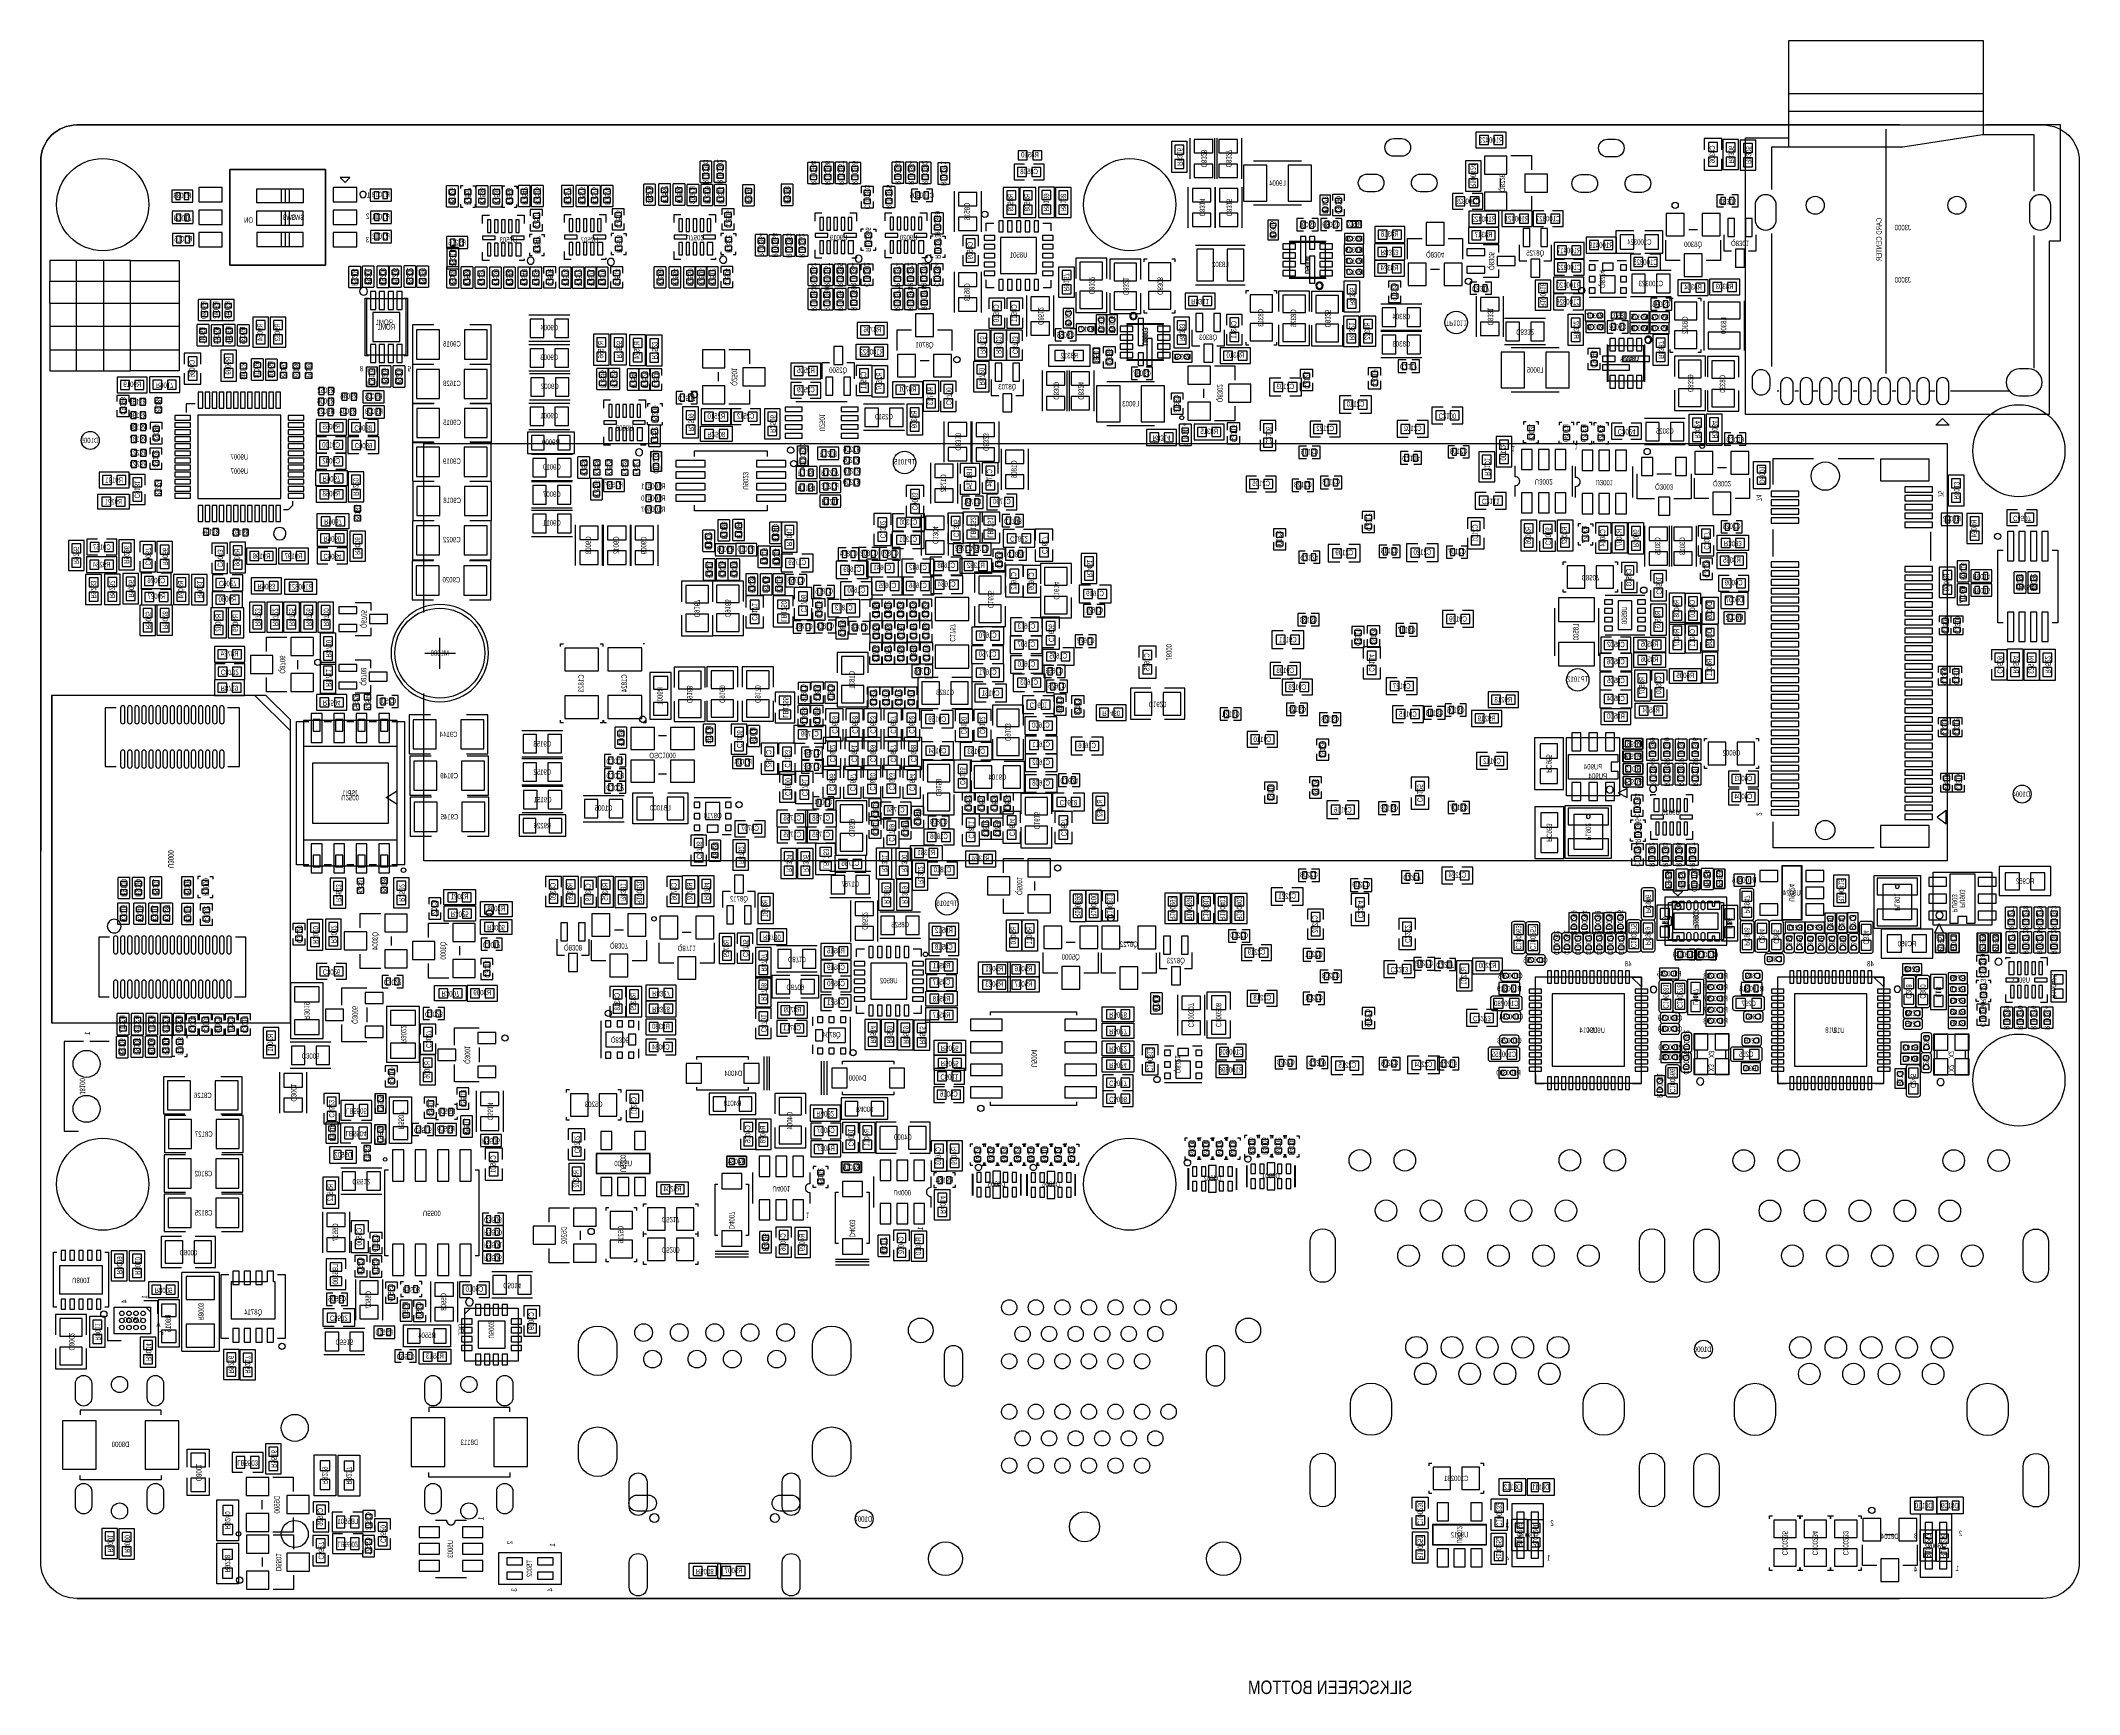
# Model space of a CAD drawing. Extents: x -3 to 113, y -19 to 74.
import ezdxf
from ezdxf.enums import TextEntityAlignment as Align

# ---------------------------------------------------------------- set-up
doc = ezdxf.new("R2010")
doc.units = 0
for name, color, linetype in [('BG_OUTLINE', 7, 'CONTINUOUS'), ('PG_ASSEMBLY_BOTTOM', 254, 'CONTINUOUS'), ('PG_SILKSCREEN_BOTTOM', 254, 'CONTINUOUS'), ('PIN_BOTTOM', 12, 'CONTINUOUS'), ('RD_ASSEMBLY_BOTTOM', 40, 'CONTINUOUS'), ('RD_SILKSCREEN_BOTTOM', 254, 'CONTINUOUS')]:
    doc.layers.add(name, color=color, linetype=linetype)

msp = doc.modelspace()

# ---------------------------------------------------------------- linework, layer by layer
at = {"layer": 'BG_OUTLINE'}
for points in [[(-2.54, 28.507944), (-2.54, 67.507866, -0.414214), (-0.508, 69.539866), (110.555786, 69.539866, -0.414214), (112.587786, 67.507866), (112.587786, -11.684, -0.414214), (110.555786, -13.716), (-0.508, -13.716, -0.414214), (-2.54, -11.684), (-2.54, 28.507944)], [(-0.508, 69.539866, 0.414214), (-2.54, 67.507866)]]:
    msp.add_lwpolyline(points, format="xyb", dxfattribs=at)
for points in [[(102.427786, 69.539866), (-0.508, 69.539866)], [(-2.54, 67.507866), (-2.54, 28.507944)], [(-0.508, -13.716), (102.427786, -13.716)]]:
    msp.add_lwpolyline(points, dxfattribs=at)
at = {"layer": 'PG_ASSEMBLY_BOTTOM'}
for points in [[(107.175554, 71.299324), (107.175554, 74.299064), (96.177354, 74.299064), (96.177354, 71.299324)], [(107.175554, 70.301104), (107.175554, 71.299324), (96.177354, 71.299324), (96.177354, 70.301104)], [(107.175554, 69.000624), (107.175554, 70.301104), (96.177354, 70.301104), (96.177354, 68.299584)], [(80.220058, 68.242688), (80.220058, 69.131688), (78.518258, 69.131688), (78.518258, 68.242688), (80.220058, 68.242688)], [(107.325414, 69.572124), (111.516414, 69.572124), (111.516414, 62.968124), (110.881414, 62.968124), (110.881414, 53.189124), (93.736414, 53.189124), (93.736414, 68.810124), (96.149414, 68.810124)], [(101.676454, 55.500524), (101.676454, 69.300344)], [(62.190376, 68.630038), (62.190376, 66.852038), (61.335412, 66.852038), (61.335412, 68.630038), (62.190376, 68.630038)], [(62.372748, 66.490342), (62.372748, 68.797678)], [(63.769748, 66.490342), (63.769748, 68.797678)], [(63.879984, 68.797678), (63.879984, 66.490342)], [(65.276984, 68.797678), (65.276984, 66.490342)], [(92.397834, 68.134738), (92.397834, 68.782438), (91.407234, 68.782438), (91.407234, 68.134738)], [(92.453968, 67.016376), (93.342968, 67.016376), (93.342968, 68.718176), (92.453968, 68.718176), (92.453968, 67.016376)], [(93.435932, 66.98488), (94.324932, 66.98488), (94.324932, 68.68668), (93.435932, 68.68668), (93.435932, 66.98488)], [(8.131556, 67.030854), (8.131556, 61.615828), (13.537438, 61.615828), (13.537438, 67.030854), (8.131556, 67.030854)], [(34.676842, 67.489578), (34.676842, 66.295778)], [(35.347148, 67.489578), (34.692336, 67.489578)], [(35.362642, 66.295778), (35.362642, 67.489578)], [(35.481768, 67.498468), (35.481768, 66.304668)], [(36.152074, 67.498468), (35.497262, 67.498468)], [(36.167568, 66.304668), (36.167568, 67.498468)], [(40.76319, 67.422014), (40.76319, 66.228214)], [(41.433496, 67.422014), (40.778684, 67.422014)], [(41.44899, 66.228214), (41.44899, 67.422014)], [(41.560496, 67.430142), (41.560496, 66.236342)], [(42.230802, 67.430142), (41.57599, 67.430142)], [(42.246296, 66.236342), (42.246296, 67.430142)], [(42.324528, 67.430142), (42.324528, 66.236342)], [(42.994834, 67.430142), (42.340022, 67.430142)], [(43.010328, 66.236342), (43.010328, 67.430142)], [(43.096688, 67.422014), (43.096688, 66.228214)], [(43.766994, 67.422014), (43.112182, 67.422014)], [(43.782488, 66.228214), (43.782488, 67.422014)], [(45.524674, 67.440048), (45.524674, 66.246248)], [(46.19498, 67.440048), (45.540168, 67.440048)], [(46.210474, 66.246248), (46.210474, 67.440048)], [(46.288706, 67.440048), (46.288706, 66.246248)], [(46.959012, 67.440048), (46.3042, 67.440048)], [(46.974506, 66.246248), (46.974506, 67.440048)], [(47.060866, 67.43192), (47.060866, 66.23812)], [(47.731172, 67.43192), (47.07636, 67.43192)], [(47.746666, 66.23812), (47.746666, 67.43192)], [(48.118014, 67.397122), (48.118014, 66.203322)], [(48.78832, 67.397122), (48.133508, 67.397122)], [(48.803814, 66.203322), (48.803814, 67.397122)], [(53.02377, 67.322446), (52.42687, 67.322446), (52.42687, 66.433446), (53.02377, 66.433446)], [(53.52796, 66.433446), (54.12867, 66.433446), (54.12867, 67.322446), (53.53177, 67.322446)], [(77.917802, 65.807082), (78.806802, 65.807082), (78.806802, 67.508882), (77.917802, 67.508882), (77.917802, 65.807082)], [(91.407234, 67.630548), (91.407234, 66.979038), (92.397834, 66.979038), (92.397834, 67.626738)], [(6.04901, 65.86347), (4.85521, 65.86347)], [(4.85521, 65.847976), (4.85521, 65.193164)], [(6.04901, 65.193164), (6.04901, 65.847976)], [(17.262348, 65.919858), (16.068548, 65.919858)], [(16.068548, 65.904364), (16.068548, 65.249552)], [(17.262348, 65.249552), (17.262348, 65.904364)], [(20.3581, 66.1035), (20.3581, 64.9097)], [(21.028406, 66.1035), (20.373594, 66.1035)], [(21.0439, 64.9097), (21.0439, 66.1035)], [(21.319744, 66.098674), (21.167344, 66.098674), (21.167344, 65.946274)], [(21.853144, 66.098674), (22.005544, 66.098674), (22.005544, 65.946274)], [(22.0345, 66.1035), (22.0345, 64.9097)], [(22.704806, 66.1035), (22.049994, 66.1035)], [(22.7203, 64.9097), (22.7203, 66.1035)], [(22.8473, 66.1035), (22.8473, 64.9097)], [(23.517606, 66.1035), (22.862794, 66.1035)], [(23.661624, 66.090038), (23.509224, 66.090038), (23.509224, 65.937638)], [(23.5331, 64.9097), (23.5331, 66.1035)], [(24.195024, 66.090038), (24.347424, 66.090038), (24.347424, 65.937638)], [(24.4221, 66.1289), (24.4221, 64.9351)], [(25.092406, 66.1289), (24.437594, 66.1289)], [(25.1079, 64.9351), (25.1079, 66.1289)], [(25.1587, 66.1289), (25.1587, 64.9351)], [(25.829006, 66.1289), (25.174194, 66.1289)], [(25.8445, 64.9351), (25.8445, 66.1289)], [(26.8605, 66.1289), (26.8605, 64.9351)], [(27.530806, 66.1289), (26.875994, 66.1289)], [(27.5463, 64.9351), (27.5463, 66.1289)], [(27.6733, 66.1289), (27.6733, 64.9351)], [(28.343606, 66.1289), (27.688794, 66.1289)], [(28.3591, 64.9351), (28.3591, 66.1289)], [(28.3845, 66.1289), (28.3845, 64.9351)], [(29.054806, 66.1289), (28.399994, 66.1289)], [(29.0703, 64.9351), (29.0703, 66.1289)], [(29.0957, 66.1289), (29.0957, 64.9351)], [(29.766006, 66.1289), (29.111194, 66.1289)], [(29.7815, 64.9351), (29.7815, 66.1289)], [(31.49854, 66.19494), (31.49854, 65.00114)], [(32.168846, 66.19494), (31.514034, 66.19494)], [(32.18434, 65.00114), (32.18434, 66.19494)], [(32.3469, 66.2051), (32.3469, 65.0113)], [(33.017206, 66.2051), (32.362394, 66.2051)], [(33.0327, 65.0113), (33.0327, 66.2051)], [(33.1597, 66.2051), (33.1597, 65.0113)], [(33.830006, 66.2051), (33.175194, 66.2051)], [(33.8455, 65.0113), (33.8455, 66.2051)], [(33.95218, 66.18224), (33.95218, 64.98844)], [(34.622486, 66.18224), (33.967674, 66.18224)], [(34.63798, 64.98844), (34.63798, 66.18224)], [(34.692336, 66.295778), (35.347148, 66.295778)], [(34.7345, 66.1797), (34.7345, 64.9859)], [(35.404806, 66.1797), (34.749994, 66.1797)], [(35.4203, 64.9859), (35.4203, 66.1797)], [(35.4965, 66.1797), (35.4965, 64.9859)], [(35.497262, 66.304668), (36.152074, 66.304668)], [(36.166806, 66.1797), (35.511994, 66.1797)], [(36.1823, 64.9859), (36.1823, 66.1797)], [(37.083746, 66.164968), (37.083746, 64.971168)], [(37.754052, 66.164968), (37.09924, 66.164968)], [(37.769546, 64.971168), (37.769546, 66.164968)], [(39.268146, 66.190368), (39.268146, 64.996568)], [(39.938452, 66.190368), (39.28364, 66.190368)], [(39.953946, 64.996568), (39.953946, 66.190368)], [(40.778684, 66.228214), (41.433496, 66.228214)], [(41.57599, 66.236342), (42.230802, 66.236342)], [(42.340022, 66.236342), (42.994834, 66.236342)], [(43.112182, 66.228214), (43.766994, 66.228214)], [(44.482512, 66.060828), (43.796712, 66.060828)], [(43.796712, 66.060828), (43.796712, 65.694306)], [(44.482512, 65.695576), (44.482512, 66.060828)], [(45.020992, 66.072766), (45.020992, 64.878966)], [(45.691298, 66.072766), (45.036486, 66.072766)], [(45.540168, 66.246248), (46.19498, 66.246248)], [(45.706792, 64.878966), (45.706792, 66.072766)], [(46.3042, 66.246248), (46.959012, 66.246248)], [(46.629066, 65.907666), (46.629066, 65.221866)], [(46.994318, 65.907666), (46.629066, 65.907666)], [(47.07636, 66.23812), (47.731172, 66.23812)], [(47.822866, 65.907666), (47.475394, 65.907666)], [(47.822866, 65.221866), (47.822866, 65.907666)], [(48.133508, 66.203322), (48.78832, 66.203322)], [(49.061878, 63.497206), (49.061878, 65.804542)], [(50.569114, 65.804542), (50.569114, 63.497206)], [(51.822858, 64.304926), (52.711858, 64.304926), (52.711858, 66.006726), (51.822858, 66.006726), (51.822858, 64.304926)], [(53.651658, 66.006726), (52.762658, 66.006726), (52.762658, 64.304926), (53.651658, 64.304926), (53.651658, 66.006726)], [(54.70398, 66.02095), (53.81498, 66.02095), (53.81498, 64.31915), (54.70398, 64.31915), (54.70398, 66.02095)], [(55.660798, 66.01333), (54.771798, 66.01333), (54.771798, 64.31153), (55.660798, 64.31153), (55.660798, 66.01333)], [(62.271148, 63.721742), (62.271148, 66.029078)], [(63.778384, 66.029078), (63.778384, 63.721742)], [(63.795148, 63.721742), (63.795148, 66.029078)], [(65.302384, 66.029078), (65.302384, 63.721742)], [(77.79131, 65.6717), (77.19441, 65.6717), (77.19441, 64.7827), (77.79131, 64.7827)], [(78.2955, 64.7827), (78.89621, 64.7827), (78.89621, 65.6717), (78.29931, 65.6717)], [(4.85521, 65.17767), (6.04901, 65.17767)], [(6.073902, 64.661542), (4.880102, 64.661542)], [(4.880102, 64.646048), (4.880102, 63.991236)], [(6.073902, 63.991236), (6.073902, 64.646048)], [(16.068548, 65.234058), (17.262348, 65.234058)], [(17.274286, 64.666368), (16.080486, 64.666368)], [(16.080486, 64.650874), (16.080486, 63.996062)], [(17.274286, 63.996062), (17.274286, 64.650874)], [(20.373594, 64.9097), (21.028406, 64.9097)], [(21.167344, 65.057274), (21.167344, 64.904874), (21.319744, 64.904874)], [(21.853144, 64.904874), (22.005544, 64.904874), (22.005544, 65.057274)], [(22.049994, 64.9097), (22.704806, 64.9097)], [(22.862794, 64.9097), (23.517606, 64.9097)], [(23.509224, 65.048638), (23.509224, 64.896238), (23.661624, 64.896238)], [(24.195024, 64.896238), (24.347424, 64.896238), (24.347424, 65.048638)], [(24.437594, 64.9351), (25.092406, 64.9351)], [(25.7937, 64.7573), (25.1079, 64.7573)], [(25.1079, 64.7573), (25.1079, 64.409828)], [(25.174194, 64.9351), (25.829006, 64.9351)], [(25.7937, 64.39916), (25.7937, 64.7573)], [(26.875994, 64.9351), (27.530806, 64.9351)], [(27.688794, 64.9351), (28.343606, 64.9351)], [(28.399994, 64.9351), (29.054806, 64.9351)], [(29.111194, 64.9351), (29.766006, 64.9351)], [(30.4165, 64.8081), (29.7307, 64.8081)], [(29.7307, 64.8081), (29.7307, 64.460628)], [(30.4165, 64.44996), (30.4165, 64.8081)], [(31.514034, 65.00114), (32.168846, 65.00114)], [(32.362394, 65.0113), (33.017206, 65.0113)], [(33.175194, 65.0113), (33.830006, 65.0113)], [(33.967674, 64.98844), (34.622486, 64.98844)], [(34.749994, 64.9859), (35.404806, 64.9859)], [(35.511994, 64.9859), (36.166806, 64.9859)], [(36.6141, 64.8081), (35.9283, 64.8081)], [(35.9283, 64.8081), (35.9283, 64.460628)], [(36.6141, 64.44996), (36.6141, 64.8081)], [(37.09924, 64.971168), (37.754052, 64.971168)], [(39.28364, 64.996568), (39.938452, 64.996568)], [(43.796712, 65.225168), (43.796712, 64.867028)], [(43.796712, 64.867028), (44.482512, 64.867028)], [(44.482512, 64.867028), (44.482512, 65.2145)], [(45.036486, 64.878966), (45.691298, 64.878966)], [(46.629066, 65.221866), (46.995588, 65.221866)], [(47.464726, 65.221866), (47.822866, 65.221866)], [(47.756572, 64.58077), (47.756572, 63.38697)], [(48.426878, 64.58077), (47.772066, 64.58077)], [(48.442372, 63.38697), (48.442372, 64.58077)], [(69.706744, 65.567814), (69.706744, 64.467994)], [(70.306692, 65.567814), (69.706744, 65.567814)], [(70.306692, 64.467994), (70.306692, 65.567814)], [(71.096378, 65.615312), (70.410578, 65.615312)], [(70.410578, 65.615312), (70.410578, 65.26784)], [(70.410578, 64.786764), (70.410578, 64.421512)], [(71.096378, 65.257172), (71.096378, 65.615312)], [(71.096378, 64.421512), (71.096378, 64.788034)], [(78.109318, 64.675004), (78.109318, 63.786004), (79.811118, 63.786004), (79.811118, 64.675004), (78.109318, 64.675004)], [(81.681574, 63.796418), (81.681574, 64.685418), (79.979774, 64.685418), (79.979774, 63.796418), (81.681574, 63.796418)], [(82.343752, 64.690498), (81.743042, 64.690498), (81.743042, 63.801498), (82.339942, 63.801498)], [(82.847942, 63.801498), (83.444842, 63.801498), (83.444842, 64.690498), (82.847942, 64.690498)], [(92.125038, 65.594738), (92.125038, 64.908938)], [(92.49029, 65.594738), (92.125038, 65.594738)], [(92.125038, 64.908938), (92.49156, 64.908938)], [(92.960698, 64.908938), (93.318838, 64.908938)], [(93.318838, 65.594738), (92.971366, 65.594738)], [(93.318838, 64.908938), (93.318838, 65.594738)], [(4.880102, 63.975742), (6.073902, 63.975742)], [(6.09854, 63.414402), (4.90474, 63.414402)], [(4.90474, 63.398908), (4.90474, 62.744096)], [(6.09854, 62.744096), (6.09854, 63.398908)], [(16.080486, 63.980568), (17.274286, 63.980568)], [(17.27454, 63.573914), (16.08074, 63.573914)], [(16.08074, 63.55842), (16.08074, 62.903608)], [(17.27454, 62.903608), (17.27454, 63.55842)], [(25.2095, 63.3603), (25.0571, 63.3603), (25.0571, 63.2079)], [(25.1079, 63.928752), (25.1079, 63.5635)], [(25.1079, 63.5635), (25.7937, 63.5635)], [(25.7429, 63.3603), (25.8953, 63.3603), (25.8953, 63.2079)], [(25.7937, 63.5635), (25.7937, 63.930022)], [(29.8323, 63.4111), (29.6799, 63.4111), (29.6799, 63.2587)], [(29.7307, 63.979552), (29.7307, 63.6143)], [(29.7307, 63.6143), (30.4165, 63.6143)], [(30.3657, 63.4111), (30.5181, 63.4111), (30.5181, 63.2587)], [(30.4165, 63.6143), (30.4165, 63.980822)], [(36.0299, 63.4111), (35.8775, 63.4111), (35.8775, 63.2587)], [(35.9283, 63.979552), (35.9283, 63.6143)], [(35.9283, 63.6143), (36.6141, 63.6143)], [(36.5633, 63.4111), (36.7157, 63.4111), (36.7157, 63.2587)], [(36.6141, 63.6143), (36.6141, 63.980822)], [(37.811964, 63.34887), (37.811964, 62.15507)], [(38.48227, 63.34887), (37.827458, 63.34887)], [(38.497764, 62.15507), (38.497764, 63.34887)], [(38.587934, 63.336424), (38.587934, 62.142624)], [(39.25824, 63.336424), (38.603428, 63.336424)], [(39.273734, 62.142624), (39.273734, 63.336424)], [(39.376604, 63.328042), (39.376604, 62.134242)], [(40.04691, 63.328042), (39.392098, 63.328042)], [(40.062404, 62.134242), (40.062404, 63.328042)], [(43.932856, 63.661798), (43.780456, 63.661798), (43.780456, 63.509398)], [(44.466256, 63.661798), (44.618656, 63.661798), (44.618656, 63.509398)], [(47.772066, 63.38697), (48.426878, 63.38697)], [(67.355212, 64.155828), (66.755264, 64.155828)], [(66.755264, 64.155828), (66.755264, 63.056008)], [(67.355212, 63.056008), (67.355212, 64.155828)], [(68.402962, 64.248792), (68.402962, 63.562992)], [(68.768214, 64.248792), (68.402962, 64.248792)], [(68.402962, 63.562992), (68.769484, 63.562992)], [(69.238622, 63.562992), (69.596762, 63.562992)], [(69.596762, 64.248792), (69.24929, 64.248792)], [(69.596762, 63.562992), (69.596762, 64.248792)], [(69.706744, 64.467994), (70.306692, 64.467994)], [(69.748654, 64.258952), (69.748654, 63.573152)], [(70.106794, 64.258952), (69.748654, 64.258952)], [(69.748654, 63.573152), (70.096126, 63.573152)], [(70.410578, 64.421512), (71.096378, 64.421512)], [(70.942454, 64.258952), (70.575932, 64.258952)], [(70.577202, 63.573152), (70.942454, 63.573152)], [(70.942454, 63.573152), (70.942454, 64.258952)], [(71.084948, 63.415672), (71.084948, 62.815724)], [(72.184768, 63.415672), (71.084948, 63.415672)], [(72.184768, 62.815724), (72.184768, 63.415672)], [(74.497692, 62.906148), (74.497692, 63.795148), (72.795892, 63.795148), (72.795892, 62.906148), (74.497692, 62.906148)], [(79.800958, 62.86627), (79.800958, 63.75527), (78.099158, 63.75527), (78.099158, 62.86627), (79.800958, 62.86627)], [(87.438738, 62.27826), (86.435438, 62.27826), (86.435438, 63.583312), (87.438738, 63.583312)], [(88.048338, 63.583312), (89.051638, 63.583312), (89.051638, 62.27826)], [(4.90474, 62.728602), (6.09854, 62.728602)], [(16.08074, 62.888114), (17.27454, 62.888114)], [(21.570442, 63.242444), (20.376642, 63.242444)], [(20.376642, 63.22695), (20.376642, 62.572138)], [(20.376642, 62.556644), (21.570442, 62.556644)], [(20.38985, 62.614302), (20.38985, 61.420502)], [(21.060156, 62.614302), (20.405344, 62.614302)], [(21.07565, 61.420502), (21.07565, 62.614302)], [(21.570442, 62.572138), (21.570442, 63.22695)], [(25.0571, 62.3189), (25.0571, 62.1665), (25.2095, 62.1665)], [(25.7429, 62.1665), (25.8953, 62.1665), (25.8953, 62.3189)], [(29.6799, 62.3697), (29.6799, 62.2173), (29.8323, 62.2173)], [(30.3657, 62.2173), (30.5181, 62.2173), (30.5181, 62.3697)], [(35.8775, 62.3697), (35.8775, 62.2173), (36.0299, 62.2173)], [(36.5633, 62.2173), (36.7157, 62.2173), (36.7157, 62.3697)], [(40.114982, 63.315596), (40.114982, 62.121796)], [(40.785288, 63.315596), (40.130476, 63.315596)], [(40.800782, 62.121796), (40.800782, 63.315596)], [(43.780456, 62.620398), (43.780456, 62.467998), (43.932856, 62.467998)], [(44.466256, 62.467998), (44.618656, 62.467998), (44.618656, 62.620398)], [(47.860966, 63.263526), (47.708566, 63.263526), (47.708566, 63.111126)], [(47.708566, 62.222126), (47.708566, 62.069726), (47.860966, 62.069726)], [(48.394366, 63.263526), (48.546766, 63.263526), (48.546766, 63.111126)], [(48.394366, 62.069726), (48.546766, 62.069726), (48.546766, 62.222126)], [(50.42281, 62.692788), (50.42281, 63.293498), (49.53381, 63.293498), (49.53381, 62.696598)], [(49.53381, 62.188598), (49.53381, 61.591698), (50.42281, 61.591698), (50.42281, 62.188598)], [(66.755264, 63.056008), (67.355212, 63.056008)], [(68.005452, 60.922154), (68.005452, 62.92215)], [(68.005452, 62.92215), (70.005448, 62.92215)], [(70.005448, 62.92215), (70.005448, 60.922154)], [(71.071994, 62.781688), (71.071994, 62.18174)], [(72.171814, 62.781688), (71.071994, 62.781688)], [(71.071994, 62.18174), (72.171814, 62.18174)], [(71.084948, 62.815724), (72.184768, 62.815724)], [(72.171814, 62.18174), (72.171814, 62.781688)], [(72.790812, 62.81547), (72.790812, 61.92647), (74.492612, 61.92647), (74.492612, 62.81547), (72.790812, 62.81547)], [(84.627212, 62.003432), (84.627212, 62.892432), (82.925412, 62.892432), (82.925412, 62.003432), (84.627212, 62.003432)], [(87.836248, 62.233302), (87.235538, 62.233302), (87.235538, 61.344302), (87.832438, 61.344302)], [(89.049606, 62.27826), (88.048338, 62.27826)], [(88.340438, 61.344302), (88.937338, 61.344302), (88.937338, 62.233302), (88.340438, 62.233302)], [(14.849094, 61.543692), (14.849094, 60.349892)], [(15.5194, 61.543692), (14.864588, 61.543692)], [(15.534894, 60.349892), (15.534894, 61.543692)], [(15.608554, 61.56198), (15.608554, 60.36818)], [(16.27886, 61.56198), (15.624048, 61.56198)], [(16.294354, 60.36818), (16.294354, 61.56198)], [(16.44142, 61.555884), (16.44142, 60.362084)], [(17.111726, 61.555884), (16.456914, 61.555884)], [(17.12722, 60.362084), (17.12722, 61.555884)], [(17.143222, 61.565282), (17.143222, 60.371482)], [(17.813528, 61.565282), (17.158716, 61.565282)], [(17.829022, 60.371482), (17.829022, 61.565282)], [(17.960594, 61.573664), (17.960594, 60.379864)], [(18.6309, 61.573664), (17.976088, 61.573664)], [(18.646394, 60.379864), (18.646394, 61.573664)], [(18.683986, 61.561726), (18.683986, 60.367926)], [(19.354292, 61.561726), (18.69948, 61.561726)], [(19.369786, 60.367926), (19.369786, 61.561726)], [(20.3835, 61.5315), (20.3835, 60.3377)], [(21.053806, 61.5315), (20.398994, 61.5315)], [(20.405344, 61.420502), (21.060156, 61.420502)], [(21.0693, 60.3377), (21.0693, 61.5315)], [(21.186902, 61.51753), (21.186902, 60.32373)], [(21.857208, 61.51753), (21.202396, 61.51753)], [(21.872702, 60.32373), (21.872702, 61.51753)], [(21.9837, 61.5061), (21.9837, 60.3123)], [(22.654006, 61.5061), (21.999194, 61.5061)], [(22.6695, 60.3123), (22.6695, 61.5061)], [(22.7965, 61.5061), (22.7965, 60.3123)], [(23.466806, 61.5061), (22.811994, 61.5061)], [(23.4823, 60.3123), (23.4823, 61.5061)], [(23.59025, 61.507624), (23.59025, 60.313824)], [(24.260556, 61.507624), (23.605744, 61.507624)], [(24.27605, 60.313824), (24.27605, 61.507624)], [(24.3967, 61.5061), (24.3967, 60.3123)], [(25.067006, 61.5061), (24.412194, 61.5061)], [(25.0825, 60.3123), (25.0825, 61.5061)], [(25.0825, 61.5061), (25.0825, 60.3123)], [(25.752806, 61.5061), (25.097994, 61.5061)], [(25.7683, 60.3123), (25.7683, 61.5061)], [(26.543508, 61.52261), (25.857708, 61.52261)], [(25.857708, 61.52261), (25.857708, 61.156088)], [(26.543508, 61.157358), (26.543508, 61.52261)], [(26.7335, 61.5061), (26.7335, 60.3123)], [(27.403806, 61.5061), (26.748994, 61.5061)], [(27.4193, 60.3123), (27.4193, 61.5061)], [(27.4701, 61.5061), (27.4701, 60.3123)], [(28.140406, 61.5061), (27.485594, 61.5061)], [(28.1559, 60.3123), (28.1559, 61.5061)], [(28.1813, 61.5061), (28.1813, 60.3123)], [(28.851606, 61.5061), (28.196794, 61.5061)], [(28.8163, 61.5061), (28.8163, 60.3123)], [(29.486606, 61.5061), (28.831794, 61.5061)], [(28.8671, 60.3123), (28.8671, 61.5061)], [(29.5021, 60.3123), (29.5021, 61.5061)], [(30.328108, 61.52261), (29.642308, 61.52261)], [(29.642308, 61.52261), (29.642308, 61.156088)], [(30.328108, 61.157358), (30.328108, 61.52261)], [(32.0929, 61.5315), (32.0929, 60.3377)], [(32.763206, 61.5315), (32.108394, 61.5315)], [(32.7787, 60.3377), (32.7787, 61.5315)], [(32.9311, 61.5315), (32.9311, 60.3377)], [(33.601406, 61.5315), (32.946594, 61.5315)], [(33.6169, 60.3377), (33.6169, 61.5315)], [(33.7693, 61.5315), (33.7693, 60.3377)], [(34.439606, 61.5315), (33.784794, 61.5315)], [(34.4043, 61.5315), (34.4043, 60.3377)], [(35.074606, 61.5315), (34.419794, 61.5315)], [(34.4551, 60.3377), (34.4551, 61.5315)], [(35.0393, 61.5315), (35.0393, 60.3377)], [(35.709606, 61.5315), (35.054794, 61.5315)], [(35.0901, 60.3377), (35.0901, 61.5315)], [(35.7251, 60.3377), (35.7251, 61.5315)], [(36.551108, 61.54801), (35.865308, 61.54801)], [(35.865308, 61.54801), (35.865308, 61.181488)], [(36.551108, 61.182758), (36.551108, 61.54801)], [(37.827458, 62.15507), (38.48227, 62.15507)], [(38.603428, 62.142624), (39.25824, 62.142624)], [(39.392098, 62.134242), (40.04691, 62.134242)], [(40.130476, 62.121796), (40.785288, 62.121796)], [(40.784018, 61.660532), (40.784018, 60.466732)], [(41.454324, 61.660532), (40.799512, 61.660532)], [(41.469818, 60.466732), (41.469818, 61.660532)], [(41.53154, 61.660532), (41.53154, 60.466732)], [(42.201846, 61.660532), (41.547034, 61.660532)], [(42.21734, 60.466732), (42.21734, 61.660532)], [(42.270426, 61.668914), (42.270426, 60.475114)], [(42.940732, 61.668914), (42.28592, 61.668914)], [(42.956226, 60.475114), (42.956226, 61.668914)], [(43.026076, 61.677042), (43.026076, 60.483242)], [(43.696382, 61.677042), (43.04157, 61.677042)], [(43.711876, 60.483242), (43.711876, 61.677042)], [(44.467526, 61.677042), (43.781726, 61.677042)], [(43.781726, 61.677042), (43.781726, 61.32957)], [(44.467526, 61.318902), (44.467526, 61.677042)], [(45.495718, 61.670438), (45.495718, 60.476638)], [(46.166024, 61.670438), (45.511212, 61.670438)], [(46.181518, 60.476638), (46.181518, 61.670438)], [(46.234604, 61.67882), (46.234604, 60.48502)], [(46.90491, 61.67882), (46.250098, 61.67882)], [(46.920404, 60.48502), (46.920404, 61.67882)], [(46.990254, 61.686948), (46.990254, 60.493148)], [(47.66056, 61.686948), (47.005748, 61.686948)], [(47.676054, 60.493148), (47.676054, 61.686948)], [(48.431704, 61.686948), (47.745904, 61.686948)], [(47.745904, 61.686948), (47.745904, 61.339476)], [(48.431704, 61.328808), (48.431704, 61.686948)], [(49.057814, 58.942986), (49.057814, 61.250322)], [(50.56505, 61.250322), (50.56505, 58.942986)], [(54.947058, 59.807856), (55.836058, 59.807856), (55.836058, 61.509656), (54.947058, 61.509656), (54.947058, 59.807856)], [(57.66435, 62.009782), (55.909718, 62.009782)], [(55.909718, 62.009782), (55.909718, 60.856622)], [(57.66435, 60.856622), (57.66435, 62.009782)], [(59.595004, 61.959744), (57.840372, 61.959744)], [(57.840372, 61.959744), (57.840372, 60.806584)], [(59.595004, 60.806584), (59.595004, 61.959744)], [(71.08698, 61.537088), (71.08698, 60.93714)], [(72.1868, 61.537088), (71.08698, 61.537088)], [(71.087742, 62.159388), (71.087742, 61.55944)], [(72.187562, 62.159388), (71.087742, 62.159388)], [(71.087742, 61.55944), (72.187562, 61.55944)], [(72.1868, 60.93714), (72.1868, 61.537088)], [(72.187562, 61.55944), (72.187562, 62.159388)], [(74.485754, 60.988194), (74.485754, 61.877194), (72.783954, 61.877194), (72.783954, 60.988194), (74.485754, 60.988194)], [(83.522058, 61.937646), (82.925158, 61.937646), (82.925158, 61.048646), (83.522058, 61.048646)], [(84.026248, 61.048646), (84.626958, 61.048646), (84.626958, 61.937646), (84.030058, 61.937646)], [(87.242904, 61.335412), (89.55024, 61.335412)], [(14.864588, 60.349892), (15.5194, 60.349892)], [(15.624048, 60.36818), (16.27886, 60.36818)], [(16.456914, 60.362084), (17.111726, 60.362084)], [(17.158716, 60.371482), (17.813528, 60.371482)], [(17.976088, 60.379864), (18.6309, 60.379864)], [(18.69948, 60.367926), (19.354292, 60.367926)], [(20.398994, 60.3377), (21.053806, 60.3377)], [(21.202396, 60.32373), (21.857208, 60.32373)], [(21.999194, 60.3123), (22.654006, 60.3123)], [(22.811994, 60.3123), (23.466806, 60.3123)], [(23.605744, 60.313824), (24.260556, 60.313824)], [(24.412194, 60.3123), (25.067006, 60.3123)], [(25.097994, 60.3123), (25.752806, 60.3123)], [(25.857708, 60.68695), (25.857708, 60.32881)], [(25.857708, 60.32881), (26.543508, 60.32881)], [(26.543508, 60.32881), (26.543508, 60.676282)], [(26.748994, 60.3123), (27.403806, 60.3123)], [(27.485594, 60.3123), (28.140406, 60.3123)], [(28.196794, 60.3123), (28.851606, 60.3123)], [(28.831794, 60.3123), (29.486606, 60.3123)], [(29.642308, 60.68695), (29.642308, 60.32881)], [(29.642308, 60.32881), (30.328108, 60.32881)], [(30.328108, 60.32881), (30.328108, 60.676282)], [(32.108394, 60.3377), (32.763206, 60.3377)], [(32.946594, 60.3377), (33.601406, 60.3377)], [(33.784794, 60.3377), (34.439606, 60.3377)], [(34.419794, 60.3377), (35.074606, 60.3377)], [(35.054794, 60.3377), (35.709606, 60.3377)], [(35.865308, 60.71235), (35.865308, 60.35421)], [(35.865308, 60.35421), (36.551108, 60.35421)], [(36.551108, 60.35421), (36.551108, 60.701682)], [(40.784018, 60.298584), (40.784018, 59.104784)], [(40.799512, 60.466732), (41.454324, 60.466732)], [(41.454324, 60.298584), (40.799512, 60.298584)], [(41.469818, 59.104784), (41.469818, 60.298584)], [(41.519094, 60.297568), (41.519094, 59.103768)], [(42.1894, 60.297568), (41.534588, 60.297568)], [(41.547034, 60.466732), (42.201846, 60.466732)], [(42.204894, 59.103768), (42.204894, 60.297568)], [(42.270426, 60.298584), (42.270426, 59.104784)], [(42.28592, 60.475114), (42.940732, 60.475114)], [(42.940732, 60.298584), (42.28592, 60.298584)], [(42.956226, 59.104784), (42.956226, 60.298584)], [(43.038522, 60.330842), (43.038522, 59.137042)], [(43.04157, 60.483242), (43.696382, 60.483242)], [(43.708828, 60.330842), (43.054016, 60.330842)], [(43.724322, 59.137042), (43.724322, 60.330842)], [(43.781726, 60.848494), (43.781726, 60.483242)], [(43.781726, 60.483242), (44.467526, 60.483242)], [(44.467526, 60.483242), (44.467526, 60.849764)], [(45.483272, 60.307474), (45.483272, 59.113674)], [(46.153578, 60.307474), (45.498766, 60.307474)], [(45.511212, 60.476638), (46.166024, 60.476638)], [(46.169072, 59.113674), (46.169072, 60.307474)], [(46.234604, 60.30849), (46.234604, 59.11469)], [(46.250098, 60.48502), (46.90491, 60.48502)], [(46.90491, 60.30849), (46.250098, 60.30849)], [(46.920404, 59.11469), (46.920404, 60.30849)], [(47.0027, 60.340748), (47.0027, 59.146948)], [(47.005748, 60.493148), (47.66056, 60.493148)], [(47.673006, 60.340748), (47.018194, 60.340748)], [(47.6885, 59.146948), (47.6885, 60.340748)], [(47.745904, 60.8584), (47.745904, 60.493148)], [(47.745904, 60.493148), (48.431704, 60.493148)], [(48.431704, 60.493148), (48.431704, 60.85967)], [(53.150262, 57.587896), (53.150262, 59.895232)], [(54.657498, 59.895232), (54.657498, 57.587896)], [(55.909718, 60.089542), (55.909718, 58.936382)], [(57.66435, 58.936382), (57.66435, 60.089542)], [(57.840372, 60.039504), (57.840372, 58.886344)], [(59.595004, 58.886344), (59.595004, 60.039504)], [(63.787782, 59.148472), (63.787782, 60.037472), (62.085982, 60.037472), (62.085982, 59.148472), (63.787782, 59.148472)], [(69.122544, 60.158122), (67.367912, 60.158122)], [(67.367912, 60.158122), (67.367912, 59.004962)], [(70.005448, 60.922154), (68.005452, 60.922154)], [(69.122544, 59.004962), (69.122544, 60.158122)], [(70.990714, 60.139834), (69.236082, 60.139834)], [(69.236082, 60.139834), (69.236082, 58.986674)], [(70.990714, 58.986674), (70.990714, 60.139834)], [(71.074788, 58.96229), (71.074788, 60.74029), (71.929752, 60.74029), (71.929752, 58.96229), (71.074788, 58.96229)], [(71.08698, 60.93714), (72.1868, 60.93714)], [(74.266298, 60.710318), (73.580498, 60.710318)], [(73.580498, 60.710318), (73.580498, 60.362846)], [(73.580498, 59.88177), (73.580498, 59.516518)], [(74.266298, 60.352178), (74.266298, 60.710318)], [(74.266298, 59.516518), (74.266298, 59.88304)], [(78.191614, 60.665868), (78.191614, 59.980068)], [(78.556866, 60.665868), (78.191614, 60.665868)], [(78.191614, 59.980068), (78.558136, 59.980068)], [(78.546706, 57.561734), (78.546706, 59.86907)], [(79.027274, 59.980068), (79.385414, 59.980068)], [(79.385414, 60.665868), (79.037942, 60.665868)], [(79.385414, 59.980068), (79.385414, 60.665868)], [(80.053942, 59.86907), (80.053942, 57.561734)], [(81.861406, 59.066684), (82.750406, 59.066684), (82.750406, 60.768484), (81.861406, 60.768484), (81.861406, 59.066684)], [(83.489292, 59.992006), (82.888582, 59.992006), (82.888582, 59.103006), (83.485482, 59.103006)], [(84.599526, 60.052966), (84.599526, 60.941966), (82.897726, 60.941966), (82.897726, 60.052966), (84.599526, 60.052966)], [(83.993482, 59.103006), (84.590382, 59.103006), (84.590382, 59.992006), (83.993482, 59.992006)], [(91.62542, 59.899804), (91.62542, 60.788804), (89.92362, 60.788804), (89.92362, 59.899804), (91.62542, 59.899804)], [(93.412818, 59.935872), (93.412818, 60.824872), (91.711018, 60.824872), (91.711018, 59.935872), (93.412818, 59.935872)], [(6.357112, 59.685174), (6.357112, 58.491374)], [(7.027418, 59.685174), (6.372606, 59.685174)], [(7.042912, 59.685174), (7.042912, 58.491374)], [(7.042912, 58.491374), (7.042912, 59.685174)], [(7.713218, 59.685174), (7.058406, 59.685174)], [(7.703312, 59.685174), (7.703312, 58.491374)], [(8.373618, 59.685174), (7.718806, 59.685174)], [(7.728712, 58.491374), (7.728712, 59.685174)], [(8.389112, 58.491374), (8.389112, 59.685174)], [(25.026366, 58.80735), (27.333702, 58.80735)], [(40.799512, 59.104784), (41.454324, 59.104784)], [(41.534588, 59.103768), (42.1894, 59.103768)], [(42.28592, 59.104784), (42.940732, 59.104784)], [(43.054016, 59.137042), (43.708828, 59.137042)], [(45.498766, 59.113674), (46.153578, 59.113674)], [(46.250098, 59.11469), (46.90491, 59.11469)], [(47.018194, 59.146948), (47.673006, 59.146948)], [(51.902868, 59.151266), (51.902868, 59.751976), (51.013868, 59.751976), (51.013868, 59.155076)], [(52.918868, 59.151266), (52.918868, 59.751976), (52.029868, 59.751976), (52.029868, 59.155076)], [(55.797704, 59.175396), (55.197756, 59.175396)], [(55.197756, 59.175396), (55.197756, 58.075576)], [(55.797704, 58.075576), (55.797704, 59.175396)], [(55.909718, 58.936382), (57.66435, 58.936382)], [(57.657492, 58.80354), (57.057544, 58.80354)], [(57.057544, 58.80354), (57.057544, 57.70372)], [(57.657492, 57.70372), (57.657492, 58.80354)], [(57.670192, 58.807858), (57.670192, 57.708038)], [(58.27014, 58.807858), (57.670192, 58.807858)], [(57.840372, 58.886344), (59.595004, 58.886344)], [(58.27014, 57.708038), (58.27014, 58.807858)], [(65.317116, 58.227976), (65.317116, 58.824876), (64.428116, 58.824876), (64.428116, 58.227976)], [(71.927974, 58.73369), (71.038974, 58.73369), (71.038974, 57.03189), (71.927974, 57.03189), (71.927974, 58.73369)], [(72.857614, 58.737246), (71.968614, 58.737246), (71.968614, 57.035446), (72.857614, 57.035446), (72.857614, 58.737246)], [(73.151492, 59.433206), (75.458828, 59.433206)], [(73.580498, 59.516518), (74.266298, 59.516518)], [(83.72348, 57.076848), (83.72348, 58.854848), (84.578444, 58.854848), (84.578444, 57.076848), (83.72348, 57.076848)], [(84.692236, 59.069224), (84.692236, 58.469276)], [(85.792056, 59.069224), (84.692236, 59.069224)], [(85.792056, 58.469276), (85.792056, 59.069224)], [(87.203026, 58.990992), (87.203026, 58.391044)], [(88.302846, 58.990992), (87.203026, 58.990992)], [(89.55024, 59.828176), (87.242904, 59.828176)], [(88.302846, 58.391044), (88.302846, 58.990992)], [(88.34501, 58.98642), (88.34501, 58.386472)], [(89.44483, 58.98642), (88.34501, 58.98642)], [(88.387174, 59.755024), (88.387174, 59.069224)], [(88.752426, 59.755024), (88.387174, 59.755024)], [(88.387174, 59.069224), (88.753696, 59.069224)], [(89.222834, 59.069224), (89.580974, 59.069224)], [(89.580974, 59.755024), (89.233502, 59.755024)], [(89.44483, 58.386472), (89.44483, 58.98642)], [(89.580974, 59.069224), (89.580974, 59.755024)], [(6.27888, 58.257186), (6.27888, 57.063386)], [(6.949186, 58.257186), (6.294374, 58.257186)], [(6.372606, 58.491374), (7.027418, 58.491374)], [(6.96468, 57.063386), (6.96468, 58.257186)], [(7.058406, 58.491374), (7.713218, 58.491374)], [(7.08152, 58.24728), (7.08152, 57.05348)], [(7.751826, 58.24728), (7.097014, 58.24728)], [(7.718806, 58.491374), (8.373618, 58.491374)], [(7.761224, 58.261758), (7.761224, 57.067958)], [(7.76732, 57.05348), (7.76732, 58.24728)], [(8.43153, 58.261758), (7.776718, 58.261758)], [(8.447024, 57.067958), (8.447024, 58.261758)], [(8.558276, 58.246772), (8.558276, 57.052972)], [(9.228582, 58.246772), (8.57377, 58.246772)], [(9.244076, 57.052972), (9.244076, 58.246772)], [(9.435084, 56.978042), (10.324084, 56.978042), (10.324084, 58.679842), (9.435084, 58.679842), (9.435084, 56.978042)], [(10.41654, 56.978042), (11.30554, 56.978042), (11.30554, 58.679842), (10.41654, 58.679842), (10.41654, 56.978042)], [(18.460974, 58.238136), (18.460974, 56.033416)], [(19.667474, 58.238136), (18.460974, 58.238136)], [(22.905974, 58.238136), (21.699474, 58.238136)], [(22.905974, 56.033416), (22.905974, 58.238136)], [(28.696158, 55.956708), (28.696158, 57.734708), (29.551122, 57.734708), (29.551122, 55.956708), (28.696158, 55.956708)], [(29.664914, 55.96382), (29.664914, 57.74182), (30.519878, 57.74182), (30.519878, 55.96382), (29.664914, 55.96382)], [(30.735524, 55.929784), (30.735524, 57.707784), (31.590488, 57.707784), (31.590488, 55.929784), (30.735524, 55.929784)], [(31.675832, 55.90794), (31.675832, 57.68594), (32.530796, 57.68594), (32.530796, 55.90794), (31.675832, 55.90794)], [(43.57497, 58.383678), (43.57497, 57.494678), (45.27677, 57.494678), (45.27677, 58.383678), (43.57497, 58.383678)], [(51.079654, 57.952386), (50.190654, 57.952386), (50.190654, 56.250586), (51.079654, 56.250586), (51.079654, 57.952386)], [(51.013868, 58.647076), (51.013868, 58.050176), (51.902868, 58.050176), (51.902868, 58.647076)], [(51.122326, 56.24957), (52.011326, 56.24957), (52.011326, 57.95137), (51.122326, 57.95137), (51.122326, 56.24957)], [(52.900326, 57.35066), (52.900326, 57.95137), (52.011326, 57.95137), (52.011326, 57.35447)], [(52.029868, 58.647076), (52.029868, 58.050176), (52.918868, 58.050176), (52.918868, 58.647076)], [(54.747414, 58.024776), (54.747414, 57.338976)], [(55.112666, 58.024776), (54.747414, 58.024776)], [(55.197756, 58.075576), (55.797704, 58.075576)], [(55.941214, 58.024776), (55.593742, 58.024776)], [(55.93715, 58.307986), (55.93715, 57.708038)], [(57.03697, 58.307986), (55.93715, 58.307986)], [(55.93715, 57.708038), (57.03697, 57.708038)], [(55.941214, 57.338976), (55.941214, 58.024776)], [(57.03697, 57.708038), (57.03697, 58.307986)], [(57.057544, 57.70372), (57.657492, 57.70372)], [(57.670192, 57.708038), (58.27014, 57.708038)], [(58.839862, 56.275478), (58.839862, 58.275474)], [(58.839862, 58.275474), (60.839858, 58.275474)], [(60.839858, 58.275474), (60.839858, 56.275478)], [(62.317376, 58.704734), (62.317376, 56.926734), (61.462412, 56.926734), (61.462412, 58.704734), (62.317376, 58.704734)], [(64.428116, 57.723786), (64.428116, 57.123076), (65.317116, 57.123076), (65.317116, 57.719976)], [(67.367912, 58.237882), (67.367912, 57.084722)], [(69.122544, 57.084722), (69.122544, 58.237882)], [(69.236082, 58.219594), (69.236082, 57.066434)], [(70.990714, 57.066434), (70.990714, 58.219594)], [(75.458828, 57.92597), (73.151492, 57.92597)], [(73.151492, 57.890664), (75.458828, 57.890664)], [(80.13573, 58.626248), (82.443066, 58.626248)], [(84.692236, 58.469276), (85.792056, 58.469276)], [(84.714334, 58.42127), (84.714334, 57.821322)], [(85.814154, 58.42127), (84.714334, 58.42127)], [(84.714334, 57.821322), (85.814154, 57.821322)], [(85.814154, 57.821322), (85.814154, 58.42127)], [(85.921596, 58.469784), (85.921596, 57.783984)], [(86.279736, 58.469784), (85.921596, 58.469784)], [(85.921596, 57.783984), (86.269068, 57.783984)], [(87.115396, 58.469784), (86.748874, 58.469784)], [(86.750144, 57.783984), (87.115396, 57.783984)], [(87.115396, 57.783984), (87.115396, 58.469784)], [(87.203026, 58.391044), (88.302846, 58.391044)], [(87.203026, 58.362088), (87.203026, 57.76214)], [(88.302846, 58.362088), (87.203026, 58.362088)], [(87.203026, 57.76214), (88.302846, 57.76214)], [(88.302846, 57.76214), (88.302846, 58.362088)], [(88.331294, 58.366406), (88.331294, 57.766458)], [(89.431114, 58.366406), (88.331294, 58.366406)], [(88.331294, 57.766458), (89.431114, 57.766458)], [(88.34501, 58.386472), (89.44483, 58.386472)], [(88.519254, 55.941976), (88.519254, 57.719976), (89.374218, 57.719976), (89.374218, 55.941976), (88.519254, 55.941976)], [(89.431114, 57.766458), (89.431114, 58.366406)], [(6.504432, 56.024526), (6.504432, 56.650636), (5.564632, 56.650636), (5.564632, 56.028336)], [(6.294374, 57.063386), (6.949186, 57.063386)], [(7.097014, 57.05348), (7.751826, 57.05348)], [(8.501888, 56.826658), (8.501888, 55.048658), (7.646924, 55.048658), (7.646924, 56.826658), (8.501888, 56.826658)], [(7.776718, 57.067958), (8.43153, 57.067958)], [(8.57377, 57.052972), (9.228582, 57.052972)], [(27.333702, 57.300114), (25.026366, 57.300114)], [(25.026366, 57.13095), (27.333702, 57.13095)], [(43.50639, 57.150254), (45.28439, 57.150254), (45.28439, 56.29529), (43.50639, 56.29529), (43.50639, 57.150254)], [(52.011326, 56.84647), (52.011326, 56.24957), (52.900326, 56.24957), (52.900326, 56.84647)], [(54.398418, 57.124346), (56.709818, 57.124346)], [(54.398418, 55.900066), (54.398418, 57.124346)], [(54.747414, 57.338976), (55.113936, 57.338976)], [(55.583074, 57.338976), (55.941214, 57.338976)], [(56.709818, 57.124346), (56.709818, 55.900066)], [(58.153554, 57.00903), (57.467754, 57.00903)], [(57.467754, 57.00903), (57.467754, 56.642508)], [(58.153554, 56.643778), (58.153554, 57.00903)], [(61.383926, 56.742838), (61.383926, 56.14289)], [(62.483746, 56.742838), (61.383926, 56.742838)], [(62.483746, 56.14289), (62.483746, 56.742838)], [(64.074548, 56.948832), (64.074548, 56.059832), (65.776348, 56.059832), (65.776348, 56.948832), (64.074548, 56.948832)], [(67.367912, 57.084722), (69.122544, 57.084722)], [(69.236082, 57.066434), (70.990714, 57.066434)], [(82.443066, 57.119012), (80.13573, 57.119012)], [(85.52942, 56.91505), (84.84362, 56.91505)], [(84.84362, 56.91505), (84.84362, 56.567578)], [(85.52942, 56.55691), (85.52942, 56.91505)], [(85.984588, 57.07126), (87.984584, 57.07126)], [(85.984588, 55.071264), (85.984588, 57.07126)], [(87.984584, 57.07126), (87.984584, 55.071264)], [(91.47683, 56.47817), (89.722198, 56.47817)], [(89.722198, 56.47817), (89.722198, 55.32501)], [(91.47683, 55.32501), (91.47683, 56.47817)], [(93.356176, 56.449214), (91.601544, 56.449214)], [(91.601544, 56.449214), (91.601544, 55.296054)], [(93.356176, 55.296054), (93.356176, 56.449214)], [(3.478022, 54.404514), (3.478022, 55.293514), (1.776222, 55.293514), (1.776222, 54.404514), (3.478022, 54.404514)], [(5.306822, 54.428136), (5.306822, 55.317136), (3.605022, 55.317136), (3.605022, 54.428136), (5.306822, 54.428136)], [(5.564632, 55.520336), (5.564632, 54.898036), (6.504432, 54.898036), (6.504432, 55.520336)], [(9.347454, 56.320182), (9.347454, 55.126382)], [(10.01776, 56.320182), (9.362948, 56.320182)], [(10.033254, 55.126382), (10.033254, 56.320182)], [(10.14603, 56.314594), (10.14603, 55.120794)], [(10.816336, 56.314594), (10.161524, 56.314594)], [(10.83183, 55.120794), (10.83183, 56.314594)], [(16.564102, 55.929022), (16.564102, 54.735222)], [(17.234408, 55.929022), (16.579596, 55.929022)], [(17.249902, 54.735222), (17.249902, 55.929022)], [(17.347692, 55.922926), (17.347692, 54.729126)], [(18.017998, 55.922926), (17.363186, 55.922926)], [(18.033492, 54.729126), (18.033492, 55.922926)], [(18.457926, 56.005476), (18.457926, 53.800756)], [(19.664426, 56.005476), (18.457926, 56.005476)], [(18.460974, 56.033416), (19.667474, 56.033416)], [(22.902926, 56.005476), (21.696426, 56.005476)], [(21.699474, 56.033416), (22.905974, 56.033416)], [(22.902926, 53.800756), (22.902926, 56.005476)], [(27.333702, 55.623714), (25.026366, 55.623714)], [(25.056338, 55.489348), (27.363674, 55.489348)], [(28.852114, 55.78094), (28.852114, 54.58714)], [(29.52242, 55.78094), (28.867608, 55.78094)], [(29.487114, 55.78094), (29.487114, 54.58714)], [(30.15742, 55.78094), (29.502608, 55.78094)], [(29.537914, 54.58714), (29.537914, 55.78094)], [(30.172914, 54.58714), (30.172914, 55.78094)], [(30.577028, 55.752492), (30.577028, 54.558692)], [(31.247334, 55.752492), (30.592522, 55.752492)], [(31.212028, 55.752492), (31.212028, 54.558692)], [(31.882334, 55.752492), (31.227522, 55.752492)], [(31.262828, 54.558692), (31.262828, 55.752492)], [(32.532828, 55.752492), (31.847028, 55.752492)], [(31.847028, 55.752492), (31.847028, 55.38597)], [(31.897828, 54.558692), (31.897828, 55.752492)], [(32.532828, 55.38724), (32.532828, 55.752492)], [(41.520872, 55.196994), (41.520872, 56.085994), (39.819072, 56.085994), (39.819072, 55.196994), (41.520872, 55.196994)], [(44.407836, 55.357014), (44.407836, 55.953914), (43.518836, 55.953914), (43.518836, 55.357014)], [(45.275246, 55.945532), (45.275246, 54.167532), (44.420282, 54.167532), (44.420282, 55.945532), (45.275246, 55.945532)], [(50.130456, 54.4703), (51.019456, 54.4703), (51.019456, 56.1721), (50.130456, 56.1721), (50.130456, 54.4703)], [(54.02707, 53.361082), (54.02707, 55.668418)], [(56.709818, 55.900066), (54.398418, 55.900066)], [(55.42407, 53.361082), (55.42407, 55.668418)], [(55.534306, 55.668418), (55.534306, 53.361082)], [(56.931306, 55.668418), (56.931306, 53.361082)], [(57.467754, 56.17337), (57.467754, 55.81523)], [(57.467754, 55.81523), (58.153554, 55.81523)], [(58.153554, 55.81523), (58.153554, 56.162702)], [(60.839858, 56.275478), (58.839862, 56.275478)], [(59.05627, 55.852822), (59.05627, 55.167022)], [(59.41441, 55.852822), (59.05627, 55.852822)], [(60.25007, 55.852822), (59.883548, 55.852822)], [(60.25007, 55.167022), (60.25007, 55.852822)], [(61.383926, 56.14289), (62.483746, 56.14289)], [(69.293994, 55.7276), (68.589398, 55.7276)], [(68.589398, 55.7276), (68.589398, 55.303928)], [(69.293994, 55.29326), (69.293994, 55.7276)], [(73.13549, 55.824628), (72.430894, 55.824628)], [(72.430894, 55.824628), (72.430894, 55.400956)], [(73.13549, 55.390288), (73.13549, 55.824628)], [(75.458828, 56.383428), (73.151492, 56.383428)], [(74.128884, 56.267096), (74.128884, 55.5625)], [(74.570336, 56.267096), (74.128884, 56.267096)], [(74.128884, 55.5625), (74.571606, 55.5625)], [(74.888344, 55.5625), (75.322684, 55.5625)], [(75.322684, 56.267096), (74.899012, 56.267096)], [(75.322684, 55.5625), (75.322684, 56.267096)], [(84.84362, 56.086502), (84.84362, 55.72125)], [(84.84362, 55.72125), (85.52942, 55.72125)], [(85.52942, 55.72125), (85.52942, 56.087772)], [(2.44983, 54.263036), (1.76403, 54.263036)], [(1.76403, 54.263036), (1.76403, 53.915564)], [(2.44983, 53.904896), (2.44983, 54.263036)], [(9.362948, 55.126382), (10.01776, 55.126382)], [(10.161524, 55.120794), (10.816336, 55.120794)], [(16.849598, 54.518052), (15.655798, 54.518052)], [(15.655798, 54.502558), (15.655798, 53.847746)], [(16.579596, 54.735222), (17.234408, 54.735222)], [(16.849598, 53.847746), (16.849598, 54.502558)], [(17.363186, 54.729126), (18.017998, 54.729126)], [(28.867608, 54.58714), (29.52242, 54.58714)], [(29.502608, 54.58714), (30.15742, 54.58714)], [(30.592522, 54.558692), (31.247334, 54.558692)], [(31.227522, 54.558692), (31.882334, 54.558692)], [(31.847028, 54.916832), (31.847028, 54.558692)], [(31.847028, 54.558692), (32.532828, 54.558692)], [(32.532828, 54.558692), (32.532828, 54.906164)], [(33.339786, 54.47411), (33.339786, 53.78831)], [(33.697926, 54.47411), (33.339786, 54.47411)], [(34.533586, 54.47411), (34.167064, 54.47411)], [(34.533586, 53.78831), (34.533586, 54.47411)], [(40.415972, 54.993794), (39.819072, 54.993794), (39.819072, 54.104794), (40.415972, 54.104794)], [(40.920162, 54.104794), (41.520872, 54.104794), (41.520872, 54.993794), (40.923972, 54.993794)], [(43.518836, 54.852824), (43.518836, 54.252114), (44.407836, 54.252114), (44.407836, 54.849014)], [(47.2694, 54.134512), (47.2694, 55.023512), (45.5676, 55.023512), (45.5676, 54.134512), (47.2694, 54.134512)], [(48.176942, 55.074312), (47.287942, 55.074312), (47.287942, 53.372512), (48.176942, 53.372512), (48.176942, 55.074312)], [(49.15662, 54.459124), (49.15662, 55.059834), (48.26762, 55.059834), (48.26762, 54.462934)], [(59.05627, 55.167022), (59.403742, 55.167022)], [(59.884818, 55.167022), (60.25007, 55.167022)], [(61.983112, 54.385464), (61.297312, 54.385464)], [(61.297312, 54.385464), (61.297312, 54.018942)], [(61.983112, 54.020212), (61.983112, 54.385464)], [(67.503294, 55.226966), (66.851784, 55.226966), (66.851784, 54.236366), (67.499484, 54.236366)], [(68.007484, 54.236366), (68.655184, 54.236366), (68.655184, 55.226966), (68.007484, 55.226966)], [(68.589398, 54.975252), (68.589398, 54.5338)], [(68.589398, 54.5338), (69.293994, 54.5338)], [(69.293994, 54.5338), (69.293994, 54.976522)], [(71.461376, 54.239414), (70.813676, 54.239414), (70.813676, 53.248814), (71.461376, 53.248814)], [(71.965566, 53.248814), (72.617076, 53.248814), (72.617076, 54.239414), (71.969376, 54.239414)], [(72.430894, 55.07228), (72.430894, 54.630828)], [(72.430894, 54.630828), (73.13549, 54.630828)], [(73.13549, 54.630828), (73.13549, 55.07355)], [(87.984584, 55.071264), (85.984588, 55.071264)], [(89.722198, 54.55793), (89.722198, 53.40477)], [(91.47683, 53.40477), (91.47683, 54.55793)], [(91.601544, 54.528974), (91.601544, 53.375814)], [(93.356176, 53.375814), (93.356176, 54.528974)], [(1.76403, 53.434488), (1.76403, 53.069236)], [(1.76403, 53.069236), (2.44983, 53.069236)], [(2.44983, 53.069236), (2.44983, 53.435758)], [(15.655798, 53.832252), (16.849598, 53.832252)], [(16.870172, 53.666898), (15.676372, 53.666898)], [(15.676372, 53.651404), (15.676372, 52.996592)], [(15.676372, 52.981098), (16.870172, 52.981098)], [(16.870172, 52.996592), (16.870172, 53.651404)], [(18.457926, 53.800756), (19.664426, 53.800756)], [(18.463768, 53.799994), (18.463768, 51.595274)], [(19.670268, 53.799994), (18.463768, 53.799994)], [(21.696426, 53.800756), (22.902926, 53.800756)], [(22.908768, 53.799994), (21.702268, 53.799994)], [(22.908768, 51.595274), (22.908768, 53.799994)], [(25.026366, 53.82895), (27.333702, 53.82895)], [(27.363674, 53.982112), (25.056338, 53.982112)], [(31.885382, 53.786278), (31.732982, 53.786278), (31.732982, 53.633878)], [(32.571182, 53.633878), (32.571182, 53.786278), (32.418782, 53.786278)], [(33.339786, 53.78831), (33.687258, 53.78831)], [(33.7312, 51.847242), (33.7312, 53.625242), (34.586164, 53.625242), (34.586164, 51.847242), (33.7312, 51.847242)], [(34.168334, 53.78831), (34.533586, 53.78831)], [(34.761932, 53.495194), (34.761932, 52.606194), (36.463732, 52.606194), (36.463732, 53.495194), (34.761932, 53.495194)], [(37.013642, 53.495194), (36.412932, 53.495194), (36.412932, 52.606194), (37.009832, 52.606194)], [(37.517832, 52.606194), (38.114732, 52.606194), (38.114732, 53.495194), (37.517832, 53.495194)], [(38.334696, 51.797712), (39.223696, 51.797712), (39.223696, 53.499512), (38.334696, 53.499512), (38.334696, 51.797712)], [(43.930316, 53.776118), (46.237652, 53.776118)], [(47.25035, 53.791612), (47.25035, 52.013612), (46.395386, 52.013612), (46.395386, 53.791612), (47.25035, 53.791612)], [(48.26762, 53.954934), (48.26762, 53.358034), (49.15662, 53.358034), (49.15662, 53.954934)], [(61.297312, 53.549804), (61.297312, 53.191664)], [(61.297312, 53.191664), (61.983112, 53.191664)], [(61.983112, 53.191664), (61.983112, 53.539136)], [(76.654914, 53.595778), (76.028804, 53.595778), (76.028804, 52.655978), (76.651104, 52.655978)], [(77.159104, 52.655978), (77.781404, 52.655978), (77.781404, 53.595778), (77.159104, 53.595778)], [(88.032082, 52.966112), (90.339418, 52.966112)], [(89.722198, 53.40477), (91.47683, 53.40477)], [(91.418664, 53.205126), (91.418664, 51.427126), (90.5637, 51.427126), (90.5637, 53.205126), (91.418664, 53.205126)], [(92.395802, 53.215794), (92.395802, 51.437794), (91.540838, 51.437794), (91.540838, 53.215794), (92.395802, 53.215794)], [(91.601544, 53.375814), (93.356176, 53.375814)], [(4.321302, 52.72024), (3.635502, 52.72024)], [(3.635502, 52.72024), (3.635502, 52.353718)], [(3.635502, 51.88458), (3.635502, 51.52644)], [(4.321302, 52.354988), (4.321302, 52.72024)], [(4.321302, 51.52644), (4.321302, 51.873912)], [(13.602716, 51.910742), (13.005816, 51.910742), (13.005816, 51.021742), (13.602716, 51.021742)], [(14.724634, 52.013866), (14.724634, 52.902866), (13.022834, 52.902866), (13.022834, 52.013866), (14.724634, 52.013866)], [(14.106906, 51.021742), (14.707616, 51.021742), (14.707616, 51.910742), (14.110716, 51.910742)], [(15.43177, 51.924458), (14.80947, 51.924458), (14.80947, 50.984658), (15.43177, 50.984658)], [(15.419324, 52.901088), (14.822424, 52.901088), (14.822424, 52.012088), (15.419324, 52.012088)], [(15.923514, 52.012088), (16.524224, 52.012088), (16.524224, 52.901088), (15.927324, 52.901088)], [(15.93596, 50.984658), (16.56207, 50.984658), (16.56207, 51.924458), (15.93977, 51.924458)], [(27.252676, 52.183284), (24.954484, 52.183284), (24.954484, 50.978816), (27.596084, 50.978816), (27.596084, 52.183284), (27.252676, 52.183284)], [(27.333702, 52.321714), (25.026366, 52.321714)], [(31.885382, 52.592478), (31.732982, 52.592478), (31.732982, 52.744878)], [(31.78048, 52.569618), (31.78048, 51.375818)], [(32.450786, 52.569618), (31.795974, 52.569618)], [(32.418782, 52.592478), (32.571182, 52.592478), (32.571182, 52.744878)], [(32.46628, 51.375818), (32.46628, 52.569618)], [(34.723832, 52.512976), (36.501832, 52.512976), (36.501832, 51.658012), (34.723832, 51.658012), (34.723832, 52.512976)], [(46.237652, 52.268882), (43.930316, 52.268882)], [(48.484028, 50.486564), (48.484028, 52.7939)], [(49.991264, 52.7939), (49.991264, 50.486564)], [(50.058574, 50.4698), (50.058574, 52.777136)], [(51.56581, 52.777136), (51.56581, 50.4698)], [(59.907424, 52.327048), (59.907424, 51.438048), (61.609224, 51.438048), (61.609224, 52.327048), (59.907424, 52.327048)], [(61.75629, 52.630832), (61.75629, 51.437032)], [(62.426596, 52.630832), (61.771784, 52.630832)], [(62.44209, 51.437032), (62.44209, 52.630832)], [(62.59957, 52.636928), (62.59957, 51.747928), (64.30137, 51.747928), (64.30137, 52.636928), (62.59957, 52.636928)], [(65.174114, 52.711604), (64.469518, 52.711604)], [(64.469518, 52.711604), (64.469518, 52.287932)], [(64.469518, 51.959256), (64.469518, 51.517804)], [(65.174114, 52.277264), (65.174114, 52.711604)], [(65.174114, 51.517804), (65.174114, 51.960526)], [(67.216274, 52.25034), (67.216274, 52.84724), (66.327274, 52.84724), (66.327274, 52.25034)], [(69.747892, 52.804314), (69.147182, 52.804314), (69.147182, 51.915314), (69.744082, 51.915314)], [(70.252082, 51.915314), (70.848982, 51.915314), (70.848982, 52.804314), (70.252082, 52.804314)], [(74.687176, 52.833524), (74.064876, 52.833524), (74.064876, 51.893724), (74.687176, 51.893724)], [(75.191366, 51.893724), (75.817476, 51.893724), (75.817476, 52.833524), (75.195176, 52.833524)], [(80.543146, 51.928014), (79.654146, 51.928014), (79.654146, 50.226214), (80.543146, 50.226214), (80.543146, 51.928014)], [(81.356454, 52.764944), (81.204054, 52.764944), (81.204054, 52.612544)], [(82.042254, 52.612544), (82.042254, 52.764944), (81.889854, 52.764944)], [(83.359752, 52.734718), (83.207352, 52.734718), (83.207352, 52.582318)], [(84.045552, 52.582318), (84.045552, 52.734718), (83.893152, 52.734718)], [(84.374736, 52.724812), (84.222336, 52.724812), (84.222336, 52.572412)], [(85.060536, 52.572412), (85.060536, 52.724812), (84.908136, 52.724812)], [(85.320886, 52.718208), (85.168486, 52.718208), (85.168486, 52.565808)], [(86.006686, 52.565808), (86.006686, 52.718208), (85.854286, 52.718208)], [(86.767924, 52.683156), (86.171024, 52.683156), (86.171024, 51.794156), (86.767924, 51.794156)], [(87.272114, 51.794156), (87.872824, 51.794156), (87.872824, 52.683156), (87.275924, 52.683156)], [(92.55887, 52.137818), (92.55887, 51.452018)], [(92.91701, 52.137818), (92.55887, 52.137818)], [(93.75267, 52.137818), (93.386148, 52.137818)], [(93.75267, 51.452018), (93.75267, 52.137818)], [(4.299458, 51.282346), (3.613658, 51.282346)], [(3.613658, 51.282346), (3.613658, 50.934874)], [(3.635502, 51.52644), (4.321302, 51.52644)], [(4.299458, 50.924206), (4.299458, 51.282346)], [(13.61313, 50.972212), (13.01242, 50.972212), (13.01242, 50.083212), (13.60932, 50.083212)], [(14.11732, 50.083212), (14.71422, 50.083212), (14.71422, 50.972212), (14.11732, 50.972212)], [(18.457926, 51.61026), (18.457926, 49.40554)], [(19.664426, 51.61026), (18.457926, 51.61026)], [(18.463768, 51.595274), (19.670268, 51.595274)], [(22.902926, 51.61026), (21.696426, 51.61026)], [(21.702268, 51.595274), (22.908768, 51.595274)], [(22.902926, 49.40554), (22.902926, 51.61026)], [(25.176734, 50.93589), (27.48407, 50.93589)], [(27.78252, 50.78476), (27.78252, 49.59096)], [(28.452826, 50.78476), (27.798014, 50.78476)], [(28.46832, 49.59096), (28.46832, 50.78476)], [(31.795974, 51.375818), (32.450786, 51.375818)], [(42.530776, 51.328828), (41.336976, 51.328828)], [(41.336976, 51.313334), (41.336976, 50.658522)], [(42.530776, 50.658522), (42.530776, 51.313334)], [(51.711352, 48.931068), (51.711352, 51.238404)], [(53.218588, 51.238404), (53.218588, 48.931068)], [(61.771784, 51.437032), (62.426596, 51.437032)], [(64.469518, 51.517804), (65.174114, 51.517804)], [(66.327274, 51.74615), (66.327274, 51.14544), (67.216274, 51.14544), (67.216274, 51.74234)], [(68.519294, 51.390042), (68.519294, 50.685446)], [(68.953634, 51.390042), (68.519294, 51.390042)], [(68.519294, 50.685446), (68.942966, 50.685446)], [(69.713094, 51.390042), (69.270372, 51.390042)], [(69.271642, 50.685446), (69.713094, 50.685446)], [(69.713094, 50.685446), (69.713094, 51.390042)], [(74.25182, 51.084988), (74.25182, 50.380392)], [(74.68616, 51.084988), (74.25182, 51.084988)], [(75.44562, 51.084988), (75.002898, 51.084988)], [(75.44562, 50.380392), (75.44562, 51.084988)], [(76.941426, 51.414934), (76.941426, 50.729134)], [(77.299566, 51.414934), (76.941426, 51.414934)], [(76.941426, 50.729134), (77.288898, 50.729134)], [(78.135226, 51.414934), (77.768704, 51.414934)], [(77.769974, 50.729134), (78.135226, 50.729134)], [(78.135226, 50.729134), (78.135226, 51.414934)], [(79.573882, 51.074574), (78.684882, 51.074574), (78.684882, 49.372774), (79.573882, 49.372774), (79.573882, 51.074574)], [(81.356454, 51.571144), (81.204054, 51.571144), (81.204054, 51.723544)], [(81.889854, 51.571144), (82.042254, 51.571144), (82.042254, 51.723544)], [(83.359752, 51.540918), (83.207352, 51.540918), (83.207352, 51.693318)], [(83.893152, 51.540918), (84.045552, 51.540918), (84.045552, 51.693318)], [(84.374736, 51.531012), (84.222336, 51.531012), (84.222336, 51.683412)], [(84.908136, 51.531012), (85.060536, 51.531012), (85.060536, 51.683412)], [(85.320886, 51.524408), (85.168486, 51.524408), (85.168486, 51.676808)], [(85.854286, 51.524408), (86.006686, 51.524408), (86.006686, 51.676808)], [(90.339418, 51.458876), (88.032082, 51.458876)], [(92.55887, 51.452018), (92.906342, 51.452018)], [(93.387418, 51.452018), (93.75267, 51.452018)], [(0.7493, 49.92243), (0.7493, 49.03343), (2.4511, 49.03343), (2.4511, 49.92243), (0.7493, 49.92243)], [(3.358134, 49.190656), (3.358134, 49.791366), (2.469134, 49.791366), (2.469134, 49.194466)], [(3.613658, 50.453798), (3.613658, 50.088546)], [(3.613658, 50.088546), (4.299458, 50.088546)], [(4.299458, 50.088546), (4.299458, 50.455068)], [(14.765782, 49.15408), (12.987782, 49.15408), (12.987782, 50.009044), (14.765782, 50.009044), (14.765782, 49.15408)], [(14.819884, 48.242474), (15.708884, 48.242474), (15.708884, 49.944274), (14.819884, 49.944274), (14.819884, 48.242474)], [(27.798014, 49.59096), (28.452826, 49.59096)], [(28.499816, 49.556162), (28.499816, 48.362362)], [(29.170122, 49.556162), (28.51531, 49.556162)], [(29.185616, 48.362362), (29.185616, 49.556162)], [(30.433264, 49.523904), (29.239464, 49.523904)], [(29.239464, 49.50841), (29.239464, 48.853598)], [(30.433264, 48.853598), (30.433264, 49.50841)], [(41.30802, 50.24374), (40.11422, 50.24374)], [(40.11422, 50.228246), (40.11422, 49.573434)], [(40.11422, 49.55794), (41.30802, 49.55794)], [(41.30802, 49.573434), (41.30802, 50.228246)], [(41.336976, 50.643028), (42.530776, 50.643028)], [(42.637964, 50.26152), (41.444164, 50.26152)], [(41.444164, 50.246026), (41.444164, 49.591214)], [(41.444164, 49.57572), (42.637964, 49.57572)], [(42.637964, 49.591214), (42.637964, 50.246026)], [(47.721012, 48.147986), (47.721012, 50.455322)], [(49.228248, 50.455322), (49.228248, 48.147986)], [(49.38776, 50.41646), (49.38776, 49.842928)], [(49.38776, 49.249584), (49.38776, 48.67656), (50.50536, 48.67656), (50.50536, 50.41646), (49.38776, 50.41646)], [(51.525424, 49.843436), (51.525424, 50.444146), (50.636424, 50.444146), (50.636424, 49.847246)], [(66.128392, 49.69383), (65.531492, 49.69383), (65.531492, 48.80483), (66.128392, 48.80483)], [(66.632582, 48.80483), (67.233292, 48.80483), (67.233292, 49.69383), (66.636392, 49.69383)], [(68.143374, 49.521872), (68.143374, 48.836072)], [(68.508626, 49.521872), (68.143374, 49.521872)], [(69.337174, 49.521872), (68.989702, 49.521872)], [(69.337174, 48.836072), (69.337174, 49.521872)], [(69.74078, 49.69383), (69.74078, 48.989234)], [(70.182232, 49.69383), (69.74078, 49.69383)], [(70.93458, 49.69383), (70.510908, 49.69383)], [(70.93458, 48.989234), (70.93458, 49.69383)], [(74.25182, 50.380392), (74.675492, 50.380392)], [(75.004168, 50.380392), (75.44562, 50.380392)], [(106.061002, 49.7713), (106.061002, 47.9933), (105.206038, 47.9933), (105.206038, 49.7713), (106.061002, 49.7713)], [(2.452624, 47.822104), (0.674624, 47.822104), (0.674624, 48.677068), (2.452624, 48.677068), (2.452624, 47.822104)], [(2.469134, 48.686466), (2.469134, 48.089566), (3.358134, 48.089566), (3.358134, 48.686466)], [(14.72438, 48.223932), (14.72438, 49.112932), (13.02258, 49.112932), (13.02258, 48.223932), (14.72438, 48.223932)], [(18.457926, 49.40554), (19.664426, 49.40554)], [(18.46961, 49.393094), (18.46961, 47.188374)], [(19.67611, 49.393094), (18.46961, 49.393094)], [(21.696426, 49.40554), (22.902926, 49.40554)], [(22.91461, 49.393094), (21.70811, 49.393094)], [(22.91461, 47.188374), (22.91461, 49.393094)], [(25.172162, 49.39411), (27.479498, 49.39411)], [(27.48407, 49.428654), (25.176734, 49.428654)], [(28.51531, 48.362362), (29.170122, 48.362362)], [(29.239464, 48.838104), (30.433264, 48.838104)], [(41.300908, 49.393094), (40.107108, 49.393094)], [(40.107108, 49.3776), (40.107108, 48.722788)], [(40.107108, 48.707294), (41.300908, 48.707294)], [(41.300908, 48.722788), (41.300908, 49.3776)], [(42.63771, 49.454308), (41.44391, 49.454308)], [(41.44391, 49.438814), (41.44391, 48.784002)], [(41.44391, 48.768508), (42.63771, 48.768508)], [(42.651934, 48.625506), (41.458134, 48.625506)], [(41.458134, 48.610012), (41.458134, 47.9552)], [(42.63771, 48.784002), (42.63771, 49.438814)], [(42.651934, 47.9552), (42.651934, 48.610012)], [(47.331122, 48.52416), (47.331122, 49.17567), (46.340522, 49.17567), (46.340522, 48.52797)], [(49.486312, 48.574706), (49.486312, 47.87011)], [(49.920652, 48.574706), (49.486312, 48.574706)], [(50.680112, 48.574706), (50.23739, 48.574706)], [(50.636424, 49.339246), (50.636424, 48.742346), (51.525424, 48.742346), (51.525424, 49.339246)], [(50.680112, 47.87011), (50.680112, 48.574706)], [(51.485292, 48.675544), (50.888392, 48.675544), (50.888392, 47.786544), (51.485292, 47.786544)], [(51.989482, 47.786544), (52.590192, 47.786544), (52.590192, 48.675544), (51.993292, 48.675544)], [(68.143374, 48.836072), (68.509896, 48.836072)], [(68.979034, 48.836072), (69.337174, 48.836072)], [(69.74078, 48.989234), (70.183502, 48.989234)], [(70.50024, 48.989234), (70.93458, 48.989234)], [(79.096616, 48.777144), (78.474316, 48.777144), (78.474316, 47.837344), (79.096616, 47.837344)], [(79.600806, 47.837344), (80.226916, 47.837344), (80.226916, 48.777144), (79.604616, 48.777144)], [(14.853666, 46.723808), (13.075666, 46.723808), (13.075666, 47.578772), (14.853666, 47.578772), (14.853666, 46.723808)], [(27.479498, 47.886874), (25.172162, 47.886874)], [(25.176734, 47.775876), (27.48407, 47.775876)], [(35.690302, 47.232316), (35.690302, 46.038516)], [(36.360608, 47.232316), (35.705796, 47.232316)], [(36.376102, 46.038516), (36.376102, 47.232316)], [(36.52647, 47.253906), (36.52647, 46.060106)], [(37.196776, 47.253906), (36.541964, 47.253906)], [(37.21227, 46.060106), (37.21227, 47.253906)], [(41.458134, 47.939706), (42.651934, 47.939706)], [(45.491654, 46.942502), (45.491654, 47.590202), (44.501054, 47.590202), (44.501054, 46.942502)], [(46.216316, 47.55896), (45.564806, 47.55896), (45.564806, 46.56836), (46.212506, 46.56836)], [(46.340522, 48.01997), (46.340522, 47.37227), (47.331122, 47.37227), (47.331122, 48.01997)], [(46.720506, 46.56836), (47.368206, 46.56836), (47.368206, 47.55896), (46.720506, 47.55896)], [(47.20336, 45.211492), (47.20336, 47.518828)], [(49.575466, 47.003462), (49.575466, 47.600362), (48.686466, 47.600362), (48.686466, 47.003462)], [(48.710596, 47.518828), (48.710596, 45.211492)], [(49.486312, 47.87011), (49.909984, 47.87011)], [(50.652426, 47.091346), (50.652426, 47.66437), (49.534826, 47.66437), (49.534826, 45.92447), (50.652426, 45.92447)], [(50.23866, 47.87011), (50.680112, 47.87011)], [(51.617626, 47.091346), (51.617626, 47.66437), (50.500026, 47.66437), (50.500026, 45.92447), (51.617626, 45.92447)], [(51.761136, 47.535592), (51.761136, 46.830996)], [(52.195476, 47.535592), (51.761136, 47.535592)], [(52.954936, 47.535592), (52.512214, 47.535592)], [(52.954936, 46.830996), (52.954936, 47.535592)], [(72.790558, 47.69993), (72.085962, 47.69993)], [(72.085962, 47.69993), (72.085962, 47.276258)], [(72.790558, 47.26559), (72.790558, 47.69993)], [(78.974696, 46.72203), (78.974696, 47.34814), (78.034896, 47.34814), (78.034896, 46.72584)], [(81.929224, 47.228506), (81.929224, 45.450506), (81.07426, 45.450506), (81.07426, 47.228506), (81.929224, 47.228506)], [(83.980528, 47.234348), (83.980528, 45.456348), (83.125564, 45.456348), (83.125564, 47.234348), (83.980528, 47.234348)], [(105.99166, 47.59706), (104.79786, 47.59706)], [(104.79786, 47.581566), (104.79786, 46.926754)], [(105.99166, 46.926754), (105.99166, 47.581566)], [(106.231182, 45.893228), (107.120182, 45.893228), (107.120182, 47.595028), (106.231182, 47.595028), (106.231182, 45.893228)], [(109.101128, 47.792894), (108.504228, 47.792894), (108.504228, 46.903894), (109.101128, 46.903894)], [(109.605318, 46.903894), (110.206028, 46.903894), (110.206028, 47.792894), (109.609128, 47.792894)], [(-0.090678, 46.068996), (-0.979678, 46.068996), (-0.979678, 44.367196), (-0.090678, 44.367196), (-0.090678, 46.068996)], [(0.658622, 46.13402), (0.061722, 46.13402), (0.061722, 45.24502), (0.658622, 45.24502)], [(1.162812, 45.24502), (1.763522, 45.24502), (1.763522, 46.13402), (1.166622, 46.13402)], [(2.756408, 46.103286), (1.867408, 46.103286), (1.867408, 44.401486), (2.756408, 44.401486), (2.756408, 46.103286)], [(13.075412, 46.630336), (13.075412, 45.741336), (14.777212, 45.741336), (14.777212, 46.630336), (13.075412, 46.630336)], [(18.44802, 47.175674), (18.44802, 44.970954)], [(19.65452, 47.175674), (18.44802, 47.175674)], [(18.46961, 47.188374), (19.67611, 47.188374)], [(22.89302, 47.175674), (21.68652, 47.175674)], [(21.70811, 47.188374), (22.91461, 47.188374)], [(22.89302, 44.970954), (22.89302, 47.175674)], [(27.48407, 46.26864), (25.176734, 46.26864)], [(27.66568, 44.638976), (27.66568, 46.946312)], [(29.172916, 46.946312), (29.172916, 44.638976)], [(29.238702, 44.636436), (29.238702, 46.943772)], [(30.745938, 46.943772), (30.745938, 44.636436)], [(30.795468, 44.631864), (30.795468, 46.9392)], [(32.302704, 46.9392), (32.302704, 44.631864)], [(34.83483, 46.638464), (34.83483, 45.444664)], [(35.505136, 46.638464), (34.850324, 46.638464)], [(35.52063, 45.444664), (35.52063, 46.638464)], [(36.541964, 46.060106), (37.196776, 46.060106)], [(38.611556, 47.087536), (38.611556, 45.893736)], [(39.281862, 47.087536), (38.62705, 47.087536)], [(40.184578, 47.10049), (39.295578, 47.10049), (39.295578, 45.39869), (40.184578, 45.39869), (40.184578, 47.10049)], [(39.297356, 45.893736), (39.297356, 47.087536)], [(44.501054, 46.438312), (44.501054, 45.786802), (45.491654, 45.786802), (45.491654, 46.434502)], [(46.1899, 46.59376), (45.5422, 46.59376), (45.5422, 45.60316), (46.1899, 45.60316)], [(46.69409, 45.60316), (47.3456, 45.60316), (47.3456, 46.59376), (46.6979, 46.59376)], [(48.686466, 46.499272), (48.686466, 45.898562), (49.575466, 45.898562), (49.575466, 46.495462)], [(50.652426, 45.92447), (50.652426, 46.498002)], [(51.617626, 45.92447), (51.617626, 46.498002)], [(51.761136, 46.830996), (52.184808, 46.830996)], [(52.453286, 46.68139), (51.805586, 46.68139), (51.805586, 45.69079), (52.453286, 45.69079)], [(52.513484, 46.830996), (52.954936, 46.830996)], [(52.957476, 45.69079), (53.608986, 45.69079), (53.608986, 46.68139), (52.961286, 46.68139)], [(54.621176, 46.051978), (54.621176, 46.703488), (53.630576, 46.703488), (53.630576, 46.055788)], [(67.781932, 46.7233), (67.077336, 46.7233)], [(67.077336, 46.7233), (67.077336, 46.280578)], [(67.781932, 46.281848), (67.781932, 46.7233)], [(72.085962, 46.947582), (72.085962, 46.50613)], [(72.085962, 46.50613), (72.790558, 46.50613)], [(72.790558, 46.50613), (72.790558, 46.948852)], [(78.034896, 46.21784), (78.034896, 45.59554), (78.974696, 45.59554), (78.974696, 46.21784)], [(83.002374, 46.550072), (83.002374, 47.150782), (82.113374, 47.150782), (82.113374, 46.553882)], [(84.432394, 47.008542), (84.279994, 47.008542), (84.279994, 46.856142)], [(84.965794, 47.008542), (85.118194, 47.008542), (85.118194, 46.856142)], [(86.15172, 46.454568), (86.15172, 47.051468), (85.26272, 47.051468), (85.26272, 46.454568)], [(86.184486, 45.361606), (87.073486, 45.361606), (87.073486, 47.063406), (86.184486, 47.063406), (86.184486, 45.361606)], [(87.130636, 45.295312), (87.130636, 47.073312), (87.9856, 47.073312), (87.9856, 45.295312), (87.130636, 45.295312)], [(88.057736, 44.590208), (88.057736, 46.897544)], [(89.454736, 44.590208), (89.454736, 46.897544)], [(89.564972, 46.897544), (89.564972, 44.590208)], [(90.961972, 46.897544), (90.961972, 44.590208)], [(91.958668, 46.289722), (91.958668, 46.890432), (91.069668, 46.890432), (91.069668, 46.293532)], [(93.914722, 45.499274), (92.136722, 45.499274), (92.136722, 46.354238), (93.914722, 46.354238), (93.914722, 45.499274)], [(92.361512, 47.17542), (92.361512, 46.48962)], [(92.726764, 47.17542), (92.361512, 47.17542)], [(92.361512, 46.48962), (92.728034, 46.48962)], [(93.197172, 46.48962), (93.555312, 46.48962)], [(93.555312, 47.17542), (93.20784, 47.17542)], [(93.555312, 46.48962), (93.555312, 47.17542)], [(104.79786, 46.91126), (105.99166, 46.91126)], [(1.749298, 44.255944), (1.749298, 45.144944), (0.047498, 45.144944), (0.047498, 44.255944), (1.749298, 44.255944)], [(3.936238, 45.402754), (3.936238, 45.999654), (3.047238, 45.999654), (3.047238, 45.402754)], [(4.882896, 46.032166), (4.882896, 44.254166), (4.027932, 44.254166), (4.027932, 46.032166), (4.882896, 46.032166)], [(8.00862, 45.30979), (8.00862, 45.90669), (7.11962, 45.90669), (7.11962, 45.30979)], [(9.00811, 45.992796), (9.00811, 44.214796), (8.153146, 44.214796), (8.153146, 45.992796), (9.00811, 45.992796)], [(10.782554, 44.732194), (10.782554, 45.621194), (9.080754, 45.621194), (9.080754, 44.732194), (10.782554, 44.732194)], [(12.587478, 44.73829), (12.587478, 45.62729), (10.885678, 45.62729), (10.885678, 44.73829), (12.587478, 44.73829)], [(13.674852, 45.638974), (13.077952, 45.638974), (13.077952, 44.749974), (13.674852, 44.749974)], [(14.179042, 44.749974), (14.779752, 44.749974), (14.779752, 45.638974), (14.182852, 45.638974)], [(18.428716, 44.90847), (18.428716, 42.70375)], [(19.635216, 44.90847), (18.428716, 44.90847)], [(18.44802, 44.970954), (19.65452, 44.970954)], [(22.873716, 44.90847), (21.667216, 44.90847)], [(21.68652, 44.970954), (22.89302, 44.970954)], [(22.873716, 42.70375), (22.873716, 44.90847)], [(34.850324, 45.444664), (35.505136, 45.444664)], [(34.8615, 45.0215), (34.8615, 43.8277)], [(35.531806, 45.0215), (34.876994, 45.0215)], [(36.736274, 45.876718), (35.542474, 45.876718)], [(35.542474, 45.861224), (35.542474, 45.206412)], [(35.542474, 45.190918), (36.736274, 45.190918)], [(35.5473, 43.8277), (35.5473, 45.0215)], [(35.5981, 45.0215), (35.5981, 43.8277)], [(36.268406, 45.0215), (35.613594, 45.0215)], [(35.705796, 46.038516), (36.360608, 46.038516)], [(36.2585, 45.0215), (36.2585, 43.8277)], [(36.928806, 45.0215), (36.273994, 45.0215)], [(36.2839, 43.8277), (36.2839, 45.0215)], [(37.9095, 45.8851), (36.7157, 45.8851)], [(36.7157, 45.869606), (36.7157, 45.214794)], [(36.7157, 45.1993), (37.9095, 45.1993)], [(36.736274, 45.206412), (36.736274, 45.861224)], [(36.9443, 43.8277), (36.9443, 45.0215)], [(37.9095, 45.214794), (37.9095, 45.869606)], [(37.962078, 45.738288), (37.962078, 44.544488)], [(38.632384, 45.738288), (37.977572, 45.738288)], [(38.62705, 45.893736), (39.281862, 45.893736)], [(38.647878, 44.544488), (38.647878, 45.738288)], [(38.649148, 45.727366), (38.649148, 44.533566)], [(39.319454, 45.727366), (38.664642, 45.727366)], [(39.926768, 45.287438), (39.279068, 45.287438), (39.279068, 44.296838), (39.926768, 44.296838)], [(39.334948, 44.533566), (39.334948, 45.727366)], [(40.430958, 44.296838), (41.082468, 44.296838), (41.082468, 45.287438), (40.434768, 45.287438)], [(42.496486, 45.640498), (42.496486, 44.935902)], [(42.937938, 45.640498), (42.496486, 45.640498)], [(42.496486, 44.935902), (42.939208, 44.935902)], [(43.255946, 44.935902), (43.690286, 44.935902)], [(43.690286, 45.640498), (43.266614, 45.640498)], [(43.646598, 45.660818), (43.646598, 44.956222)], [(44.080938, 45.660818), (43.646598, 45.660818)], [(43.646598, 44.956222), (44.07027, 44.956222)], [(43.690286, 44.935902), (43.690286, 45.640498)], [(44.739052, 44.996608), (44.091352, 44.996608), (44.091352, 44.006008), (44.739052, 44.006008)], [(44.840398, 45.660818), (44.397676, 45.660818)], [(44.398946, 44.956222), (44.840398, 44.956222)], [(44.81195, 45.663104), (44.81195, 44.958508)], [(45.24629, 45.663104), (44.81195, 45.663104)], [(44.81195, 44.958508), (45.235622, 44.958508)], [(44.840398, 44.956222), (44.840398, 45.660818)], [(45.243242, 44.006008), (45.894752, 44.006008), (45.894752, 44.996608), (45.247052, 44.996608)], [(46.00575, 45.663104), (45.563028, 45.663104)], [(45.564298, 44.958508), (46.00575, 44.958508)], [(46.00575, 44.958508), (46.00575, 45.663104)], [(46.749462, 44.996608), (46.097952, 44.996608), (46.097952, 44.006008), (46.745652, 44.006008)], [(47.253652, 44.006008), (47.901352, 44.006008), (47.901352, 44.996608), (47.253652, 44.996608)], [(48.345852, 45.12056), (47.698152, 45.12056), (47.698152, 44.12996), (48.345852, 44.12996)], [(48.850042, 44.12996), (49.501552, 44.12996), (49.501552, 45.12056), (48.853852, 45.12056)], [(48.99152, 45.930058), (48.99152, 45.225462)], [(49.432972, 45.930058), (48.99152, 45.930058)], [(48.99152, 45.225462), (49.434242, 45.225462)], [(49.38268, 45.047662), (51.16068, 45.047662), (51.16068, 44.192698), (49.38268, 44.192698), (49.38268, 45.047662)], [(49.75098, 45.225462), (50.18532, 45.225462)], [(50.18532, 45.930058), (49.761648, 45.930058)], [(49.9364, 45.935138), (49.9364, 45.230542)], [(50.377852, 45.935138), (49.9364, 45.935138)], [(49.9364, 45.230542), (50.379122, 45.230542)], [(50.18532, 45.225462), (50.18532, 45.930058)], [(50.69586, 45.230542), (51.1302, 45.230542)], [(51.1302, 45.935138), (50.706528, 45.935138)], [(51.1302, 45.230542), (51.1302, 45.935138)], [(51.92903, 45.567346), (51.224434, 45.567346)], [(51.224434, 45.567346), (51.224434, 45.143674)], [(51.92903, 45.133006), (51.92903, 45.567346)], [(51.941476, 45.66031), (51.941476, 44.955714)], [(52.382928, 45.66031), (51.941476, 45.66031)], [(51.941476, 44.955714), (52.384198, 44.955714)], [(52.700936, 44.955714), (53.135276, 44.955714)], [(53.135276, 45.66031), (52.711604, 45.66031)], [(53.135276, 44.955714), (53.135276, 45.66031)], [(53.630576, 45.547788), (53.630576, 44.900088), (54.621176, 44.900088), (54.621176, 45.547788)], [(57.106312, 45.327062), (56.217312, 45.327062), (56.217312, 43.625262), (57.106312, 43.625262), (57.106312, 45.327062)], [(67.077336, 45.96384), (67.077336, 45.5295)], [(67.077336, 45.5295), (67.781932, 45.5295)], [(67.781932, 45.5295), (67.781932, 45.953172)], [(68.504054, 45.457364), (68.504054, 44.771564)], [(68.862194, 45.457364), (68.504054, 45.457364)], [(69.697854, 45.457364), (69.331332, 45.457364)], [(69.697854, 44.771564), (69.697854, 45.457364)], [(70.829678, 45.838872), (70.178168, 45.838872), (70.178168, 44.848272), (70.825868, 44.848272)], [(71.333868, 44.848272), (71.981568, 44.848272), (71.981568, 45.838872), (71.333868, 45.838872)], [(73.044812, 45.800518), (73.044812, 45.095922)], [(73.479152, 45.800518), (73.044812, 45.800518)], [(73.044812, 45.095922), (73.468484, 45.095922)], [(74.238612, 45.800518), (73.79589, 45.800518)], [(73.79716, 45.095922), (74.238612, 45.095922)], [(74.238612, 45.095922), (74.238612, 45.800518)], [(75.235308, 45.870876), (74.587608, 45.870876), (74.587608, 44.880276), (75.235308, 44.880276)], [(75.739498, 44.880276), (76.391008, 44.880276), (76.391008, 45.870876), (75.743308, 45.870876)], [(76.848208, 45.74413), (76.848208, 45.05833)], [(77.206348, 45.74413), (76.848208, 45.74413)], [(76.848208, 45.05833), (77.19568, 45.05833)], [(78.042008, 45.74413), (77.675486, 45.74413)], [(77.676756, 45.05833), (78.042008, 45.05833)], [(78.042008, 45.05833), (78.042008, 45.74413)], [(82.113374, 46.045882), (82.113374, 45.448982), (83.002374, 45.448982), (83.002374, 46.045882)], [(84.279994, 45.967142), (84.279994, 45.814742), (84.432394, 45.814742)], [(84.965794, 45.814742), (85.118194, 45.814742), (85.118194, 45.967142)], [(85.26272, 45.950378), (85.26272, 45.349668), (86.15172, 45.349668), (86.15172, 45.946568)], [(91.069668, 45.785532), (91.069668, 45.188632), (91.958668, 45.188632), (91.958668, 45.785532)], [(91.867482, 45.056298), (91.181682, 45.056298)], [(91.181682, 45.056298), (91.181682, 44.708826)], [(91.867482, 44.698158), (91.867482, 45.056298)], [(92.120212, 45.369988), (92.120212, 44.480988), (93.822012, 44.480988), (93.822012, 45.369988), (92.120212, 45.369988)], [(105.685336, 44.912534), (105.685336, 43.718734)], [(106.355642, 44.912534), (105.70083, 44.912534)], [(106.371136, 43.718734), (106.371136, 44.912534)], [(-0.004572, 42.438066), (0.884428, 42.438066), (0.884428, 44.139866), (-0.004572, 44.139866), (-0.004572, 42.438066)], [(1.05156, 42.44975), (1.94056, 42.44975), (1.94056, 44.15155), (1.05156, 44.15155), (1.05156, 42.44975)], [(2.981452, 44.18838), (2.092452, 44.18838), (2.092452, 42.48658), (2.981452, 42.48658), (2.981452, 44.18838)], [(3.047238, 44.898564), (3.047238, 44.297854), (3.936238, 44.297854), (3.936238, 44.894754)], [(3.72618, 44.2087), (3.12928, 44.2087), (3.12928, 43.3197), (3.72618, 43.3197)], [(4.23037, 43.3197), (4.83108, 43.3197), (4.83108, 44.2087), (4.23418, 44.2087)], [(5.849112, 44.143676), (4.960112, 44.143676), (4.960112, 42.441876), (5.849112, 42.441876), (5.849112, 44.143676)], [(6.857746, 44.130722), (5.968746, 44.130722), (5.968746, 42.428922), (6.857746, 42.428922), (6.857746, 44.130722)], [(7.11962, 44.8056), (7.11962, 44.20489), (8.00862, 44.20489), (8.00862, 44.80179)], [(7.761478, 44.112942), (7.164578, 44.112942), (7.164578, 43.223942), (7.761478, 43.223942)], [(8.265668, 43.223942), (8.866378, 43.223942), (8.866378, 44.112942), (8.269478, 44.112942)], [(11.050778, 43.053), (11.050778, 43.942), (9.348978, 43.942), (9.348978, 43.053), (11.050778, 43.053)], [(13.0302, 43.018202), (11.2522, 43.018202), (11.2522, 43.873166), (13.0302, 43.873166), (13.0302, 43.018202)], [(35.4076, 43.755056), (33.652968, 43.755056)], [(33.652968, 43.755056), (33.652968, 42.601896)], [(34.876994, 43.8277), (35.531806, 43.8277)], [(37.144706, 43.76928), (35.390074, 43.76928)], [(35.390074, 43.76928), (35.390074, 42.61612)], [(35.4076, 42.601896), (35.4076, 43.755056)], [(35.613594, 43.8277), (36.268406, 43.8277)], [(36.273994, 43.8277), (36.928806, 43.8277)], [(37.144706, 42.61612), (37.144706, 43.76928)], [(37.271706, 44.174156), (37.271706, 42.980356)], [(37.942012, 44.174156), (37.2872, 44.174156)], [(37.957506, 42.980356), (37.957506, 44.174156)], [(37.977572, 44.544488), (38.632384, 44.544488)], [(38.089332, 44.183046), (38.089332, 42.989246)], [(38.759638, 44.183046), (38.104826, 44.183046)], [(38.664642, 44.533566), (39.319454, 44.533566)], [(38.775132, 42.989246), (38.775132, 44.183046)], [(38.80993, 44.176442), (38.80993, 42.982642)], [(39.480236, 44.176442), (38.825424, 44.176442)], [(39.49573, 42.982642), (39.49573, 44.176442)], [(39.525702, 44.141136), (39.525702, 43.43654)], [(39.967154, 44.141136), (39.525702, 44.141136)], [(40.719502, 44.141136), (40.29583, 44.141136)], [(40.719502, 43.43654), (40.719502, 44.141136)], [(43.037252, 44.895008), (42.389552, 44.895008), (42.389552, 43.904408), (43.037252, 43.904408)], [(43.541442, 43.904408), (44.192952, 43.904408), (44.192952, 44.895008), (43.545252, 44.895008)], [(45.028866, 43.979592), (44.377356, 43.979592), (44.377356, 42.988992), (45.025056, 42.988992)], [(45.533056, 42.988992), (46.180756, 42.988992), (46.180756, 43.979592), (45.533056, 43.979592)], [(46.749462, 43.980608), (46.097952, 43.980608), (46.097952, 42.990008), (46.745652, 42.990008)], [(47.253652, 42.990008), (47.901352, 42.990008), (47.901352, 43.980608), (47.253652, 43.980608)], [(48.371252, 44.063412), (47.723552, 44.063412), (47.723552, 43.072812), (48.371252, 43.072812)], [(48.875442, 43.072812), (49.526952, 43.072812), (49.526952, 44.063412), (48.879252, 44.063412)], [(51.952144, 44.271184), (50.197512, 44.271184)], [(50.197512, 44.271184), (50.197512, 43.118024)], [(51.224434, 44.814998), (51.224434, 44.373546)], [(51.224434, 44.373546), (51.92903, 44.373546)], [(51.92903, 44.373546), (51.92903, 44.816268)], [(52.938426, 44.02709), (52.938426, 44.67479), (51.947826, 44.67479), (51.947826, 44.02709)], [(51.952144, 43.118024), (51.952144, 44.271184)], [(53.940202, 44.009818), (53.940202, 44.657518), (52.949602, 44.657518), (52.949602, 44.009818)], [(55.669434, 44.759372), (53.914802, 44.759372)], [(53.914802, 44.759372), (53.914802, 43.606212)], [(55.669434, 43.606212), (55.669434, 44.759372)], [(68.504054, 44.771564), (68.851526, 44.771564)], [(69.332602, 44.771564), (69.697854, 44.771564)], [(87.629238, 44.227242), (87.629238, 44.824142), (86.740238, 44.824142), (86.740238, 44.227242)], [(89.269062, 43.765724), (89.269062, 44.362624), (88.380062, 44.362624), (88.380062, 43.765724)], [(91.181682, 44.22775), (91.181682, 43.862498)], [(91.181682, 43.862498), (91.867482, 43.862498)], [(91.867482, 43.862498), (91.867482, 44.22902)], [(92.819474, 44.088812), (92.222574, 44.088812), (92.222574, 43.199812), (92.819474, 43.199812)], [(93.323664, 43.199812), (93.924374, 43.199812), (93.924374, 44.088812), (93.327474, 44.088812)], [(105.574338, 44.54779), (104.685338, 44.54779), (104.685338, 42.84599), (105.574338, 42.84599), (105.574338, 44.54779)], [(107.657392, 44.399454), (106.463592, 44.399454)], [(106.463592, 44.38396), (106.463592, 43.729148)], [(107.657392, 43.729148), (107.657392, 44.38396)], [(108.896658, 44.286424), (108.896658, 43.092624)], [(109.566964, 44.286424), (108.912152, 44.286424)], [(109.582458, 43.092624), (109.582458, 44.286424)], [(109.678724, 44.281344), (109.678724, 43.087544)], [(110.34903, 44.281344), (109.694218, 44.281344)], [(110.364524, 43.087544), (110.364524, 44.281344)], [(4.844034, 42.432478), (4.844034, 43.321478), (3.142234, 43.321478), (3.142234, 42.432478), (4.844034, 42.432478)], [(8.850122, 42.26941), (8.850122, 43.15841), (7.148322, 43.15841), (7.148322, 42.26941), (8.850122, 42.26941)], [(18.428716, 42.70375), (19.635216, 42.70375)], [(21.667216, 42.70375), (22.873716, 42.70375)], [(38.277546, 42.283634), (38.277546, 42.931334), (37.286946, 42.931334), (37.286946, 42.283634)], [(37.2872, 42.980356), (37.942012, 42.980356)], [(38.104826, 42.989246), (38.759638, 42.989246)], [(38.825424, 42.982642), (39.480236, 42.982642)], [(39.95039, 42.353738), (39.95039, 42.926762), (38.83279, 42.926762), (38.83279, 41.186862), (39.95039, 41.186862)], [(39.525702, 43.43654), (39.968424, 43.43654)], [(41.0083, 42.74439), (41.0083, 43.3959), (40.0177, 43.3959), (40.0177, 42.7482)], [(40.285162, 43.43654), (40.719502, 43.43654)], [(41.754298, 42.7609), (41.049702, 42.7609)], [(41.049702, 42.7609), (41.049702, 42.318178)], [(41.102534, 43.518074), (41.102534, 42.813478)], [(41.543986, 43.518074), (41.102534, 43.518074)], [(41.102534, 42.813478), (41.545256, 42.813478)], [(41.754298, 42.319448), (41.754298, 42.7609)], [(41.861994, 42.813478), (42.296334, 42.813478)], [(42.296334, 43.518074), (41.872662, 43.518074)], [(42.561002, 42.731944), (41.909492, 42.731944), (41.909492, 41.741344), (42.557192, 41.741344)], [(42.296334, 42.813478), (42.296334, 43.518074)], [(43.265598, 43.726608), (42.617898, 43.726608), (42.617898, 42.736008), (43.265598, 42.736008)], [(43.065192, 41.741344), (43.712892, 41.741344), (43.712892, 42.731944), (43.065192, 42.731944)], [(43.769788, 42.736008), (44.421298, 42.736008), (44.421298, 43.726608), (43.773598, 43.726608)], [(44.985432, 42.737786), (44.280836, 42.737786)], [(44.280836, 42.737786), (44.280836, 42.314114)], [(45.66285, 42.736516), (44.958254, 42.736516)], [(44.958254, 42.736516), (44.958254, 42.312844)], [(44.985432, 42.303446), (44.985432, 42.737786)], [(45.66285, 42.302176), (45.66285, 42.736516)], [(46.371002, 42.74185), (45.666406, 42.74185)], [(45.666406, 42.74185), (45.666406, 42.318178)], [(46.371002, 42.30751), (46.371002, 42.74185)], [(47.078646, 42.752518), (46.37405, 42.752518)], [(46.37405, 42.752518), (46.37405, 42.328846)], [(47.078646, 42.318178), (47.078646, 42.752518)], [(47.78629, 42.747184), (47.081694, 42.747184)], [(47.081694, 42.747184), (47.081694, 42.323512)], [(47.78629, 42.312844), (47.78629, 42.747184)], [(51.947826, 43.5229), (51.947826, 42.87139), (52.938426, 42.87139), (52.938426, 43.51909)], [(52.949602, 43.505628), (52.949602, 42.854118), (53.940202, 42.854118), (53.940202, 43.501818)], [(53.914802, 42.839132), (53.914802, 41.685972)], [(55.669434, 41.685972), (55.669434, 42.839132)], [(56.752744, 43.528488), (56.101234, 43.528488), (56.101234, 42.537888), (56.748934, 42.537888)], [(57.256934, 42.537888), (57.904634, 42.537888), (57.904634, 43.528488), (57.256934, 43.528488)], [(86.740238, 43.723052), (86.740238, 43.122342), (87.629238, 43.122342), (87.629238, 43.719242)], [(88.380062, 43.261534), (88.380062, 42.660824), (89.269062, 42.660824), (89.269062, 43.257724)], [(89.452958, 41.322752), (89.452958, 43.100752), (90.307922, 43.100752), (90.307922, 41.322752), (89.452958, 41.322752)], [(91.21394, 42.465752), (91.21394, 43.062652), (90.32494, 43.062652), (90.32494, 42.465752)], [(105.69067, 43.616118), (105.69067, 42.422318)], [(105.70083, 43.718734), (106.355642, 43.718734)], [(106.360976, 43.616118), (105.706164, 43.616118)], [(106.37647, 42.422318), (106.37647, 43.616118)], [(106.463592, 43.713654), (107.657392, 43.713654)], [(107.6579, 43.604942), (106.4641, 43.604942)], [(106.4641, 43.589448), (106.4641, 42.934636)], [(106.4641, 42.919142), (107.6579, 42.919142)], [(107.6579, 42.934636), (107.6579, 43.589448)], [(108.912152, 43.092624), (109.566964, 43.092624)], [(109.694218, 43.087544), (110.34903, 43.087544)], [(3.056382, 40.701722), (3.945382, 40.701722), (3.945382, 42.403522), (3.056382, 42.403522), (3.056382, 40.701722)], [(4.013962, 40.70985), (4.902962, 40.70985), (4.902962, 42.41165), (4.013962, 42.41165), (4.013962, 40.70985)], [(7.06755, 40.558974), (7.95655, 40.558974), (7.95655, 42.260774), (7.06755, 42.260774), (7.06755, 40.558974)], [(8.044434, 40.551608), (8.933434, 40.551608), (8.933434, 42.253408), (8.044434, 42.253408), (8.044434, 40.551608)], [(10.134346, 42.58056), (9.245346, 42.58056), (9.245346, 40.87876), (10.134346, 40.87876), (10.134346, 42.58056)], [(11.124946, 42.58056), (10.235946, 42.58056), (10.235946, 40.87876), (11.124946, 40.87876), (11.124946, 42.58056)], [(12.064746, 42.58056), (11.175746, 42.58056), (11.175746, 40.87876), (12.064746, 40.87876), (12.064746, 42.58056)], [(13.024612, 42.58056), (12.135612, 42.58056), (12.135612, 40.87876), (13.024612, 40.87876), (13.024612, 42.58056)], [(13.989812, 42.58056), (13.100812, 42.58056), (13.100812, 40.87876), (13.989812, 40.87876), (13.989812, 42.58056)], [(33.652968, 41.834816), (33.652968, 40.681656)], [(35.390074, 41.84904), (35.390074, 40.69588)], [(35.4076, 40.681656), (35.4076, 41.834816)], [(37.144706, 40.69588), (37.144706, 41.84904)], [(37.286946, 41.779444), (37.286946, 41.127934), (38.277546, 41.127934), (38.277546, 41.775634)], [(39.95039, 41.186862), (39.95039, 41.760394)], [(39.955724, 41.52265), (39.955724, 40.818054)], [(40.397176, 41.52265), (39.955724, 41.52265)], [(40.0177, 42.2402), (40.0177, 41.5925), (41.0083, 41.5925), (41.0083, 42.2402)], [(41.149524, 41.52265), (40.725852, 41.52265)], [(41.049702, 42.00144), (41.049702, 41.5671)], [(41.049702, 41.5671), (41.754298, 41.5671)], [(41.149524, 40.818054), (41.149524, 41.52265)], [(41.1607, 41.551098), (41.1607, 40.846502)], [(41.602152, 41.551098), (41.1607, 41.551098)], [(41.754298, 41.5671), (41.754298, 41.990772)], [(42.3545, 41.551098), (41.930828, 41.551098)], [(42.3545, 40.846502), (42.3545, 41.551098)], [(43.064176, 41.690036), (42.35958, 41.690036)], [(42.35958, 41.690036), (42.35958, 41.247314)], [(43.064176, 41.248584), (43.064176, 41.690036)], [(43.098212, 41.49217), (43.098212, 40.787574)], [(43.539664, 41.49217), (43.098212, 41.49217)], [(44.292012, 41.49217), (43.86834, 41.49217)], [(44.280836, 41.985438), (44.280836, 41.543986)], [(44.280836, 41.543986), (44.985432, 41.543986)], [(44.98721, 41.51376), (44.282614, 41.51376)], [(44.282614, 41.51376), (44.282614, 41.090088)], [(44.292012, 40.787574), (44.292012, 41.49217)], [(44.958254, 41.984168), (44.958254, 41.542716)], [(44.958254, 41.542716), (45.66285, 41.542716)], [(44.985432, 41.543986), (44.985432, 41.986708)], [(44.98721, 41.07942), (44.98721, 41.51376)], [(45.695108, 41.51376), (44.990512, 41.51376)], [(44.990512, 41.51376), (44.990512, 41.090088)], [(45.66285, 41.542716), (45.66285, 41.985438)], [(45.666406, 41.989502), (45.666406, 41.54805)], [(45.666406, 41.54805), (46.371002, 41.54805)], [(46.397418, 41.519094), (45.692822, 41.519094)], [(45.692822, 41.519094), (45.692822, 41.095422)], [(45.695108, 41.07942), (45.695108, 41.51376)], [(46.371002, 41.54805), (46.371002, 41.990772)], [(46.37405, 42.00017), (46.37405, 41.558718)], [(46.37405, 41.558718), (47.078646, 41.558718)], [(46.397418, 41.084754), (46.397418, 41.519094)], [(47.105316, 41.524428), (46.40072, 41.524428)], [(46.40072, 41.524428), (46.40072, 41.100756)], [(47.078646, 41.558718), (47.078646, 42.00144)], [(47.081694, 41.994836), (47.081694, 41.553384)], [(47.081694, 41.553384), (47.78629, 41.553384)], [(47.796958, 41.524428), (47.092362, 41.524428)], [(47.092362, 41.524428), (47.092362, 41.100756)], [(47.105316, 41.090088), (47.105316, 41.524428)], [(47.78629, 41.553384), (47.78629, 41.996106)], [(47.796958, 41.090088), (47.796958, 41.524428)], [(50.197512, 42.350944), (50.197512, 41.197784)], [(51.952144, 41.197784), (51.952144, 42.350944)], [(52.878228, 41.682416), (52.226718, 41.682416), (52.226718, 40.691816), (52.874418, 40.691816)], [(53.382418, 40.691816), (54.030118, 40.691816), (54.030118, 41.682416), (53.382418, 41.682416)], [(53.914802, 41.685972), (55.669434, 41.685972)], [(54.994302, 41.085008), (54.994302, 41.732708), (54.003702, 41.732708), (54.003702, 41.085008)], [(56.357012, 42.443908), (56.357012, 41.739312)], [(56.791352, 42.443908), (56.357012, 42.443908)], [(56.357012, 41.739312), (56.780684, 41.739312)], [(57.550812, 42.443908), (57.10809, 42.443908)], [(57.10936, 41.739312), (57.550812, 41.739312)], [(57.550812, 41.739312), (57.550812, 42.443908)], [(68.463922, 41.935908), (68.463922, 41.231312)], [(68.898262, 41.935908), (68.463922, 41.935908)], [(69.657722, 41.935908), (69.215, 41.935908)], [(69.657722, 41.231312), (69.657722, 41.935908)], [(77.249782, 42.102278), (76.627482, 42.102278), (76.627482, 41.162478), (77.249782, 41.162478)], [(77.753972, 41.162478), (78.380082, 41.162478), (78.380082, 42.102278), (77.757782, 42.102278)], [(88.394794, 40.69969), (88.394794, 42.47769), (89.249758, 42.47769), (89.249758, 40.69969), (88.394794, 40.69969)], [(90.307922, 41.449752), (90.307922, 39.671752), (89.452958, 39.671752), (89.452958, 41.449752), (90.307922, 41.449752)], [(90.32494, 41.961562), (90.32494, 41.360852), (91.21394, 41.360852), (91.21394, 41.957752)], [(93.715078, 42.031158), (92.521278, 42.031158)], [(92.521278, 42.015664), (92.521278, 41.360852)], [(93.715078, 41.360852), (93.715078, 42.015664)], [(105.36174, 41.789096), (104.67594, 41.789096)], [(104.67594, 41.789096), (104.67594, 41.441624)], [(106.02595, 41.789096), (105.34015, 41.789096)], [(105.34015, 41.789096), (105.34015, 41.441624)], [(105.36174, 41.430956), (105.36174, 41.789096)], [(105.706164, 42.422318), (106.360976, 42.422318)], [(106.02595, 41.430956), (106.02595, 41.789096)], [(13.258038, 39.06139), (13.258038, 40.83939), (14.113002, 40.83939), (14.113002, 39.06139), (13.258038, 39.06139)], [(33.652968, 40.681656), (35.4076, 40.681656)], [(35.390074, 40.69588), (37.144706, 40.69588)], [(39.955724, 40.818054), (40.398446, 40.818054)], [(40.715184, 40.818054), (41.149524, 40.818054)], [(41.1607, 40.846502), (41.603422, 40.846502)], [(41.92016, 40.846502), (42.3545, 40.846502)], [(42.35958, 40.930576), (42.35958, 40.496236)], [(42.35958, 40.496236), (43.064176, 40.496236)], [(43.064176, 40.496236), (43.064176, 40.919908)], [(43.098212, 40.787574), (43.540934, 40.787574)], [(43.857672, 40.787574), (44.292012, 40.787574)], [(44.282614, 40.761412), (44.282614, 40.31996)], [(44.282614, 40.31996), (44.98721, 40.31996)], [(44.98721, 40.31996), (44.98721, 40.762682)], [(44.990512, 40.761412), (44.990512, 40.31996)], [(44.990512, 40.31996), (45.695108, 40.31996)], [(45.692822, 40.766746), (45.692822, 40.325294)], [(45.692822, 40.325294), (46.397418, 40.325294)], [(45.695108, 40.31996), (45.695108, 40.762682)], [(46.397418, 40.325294), (46.397418, 40.768016)], [(46.40072, 40.77208), (46.40072, 40.330628)], [(46.40072, 40.330628), (47.105316, 40.330628)], [(47.092362, 40.77208), (47.092362, 40.330628)], [(47.092362, 40.330628), (47.796958, 40.330628)], [(47.105316, 40.330628), (47.105316, 40.77335)], [(47.796958, 40.330628), (47.796958, 40.77335)], [(50.693828, 41.170352), (50.042318, 41.170352), (50.042318, 40.179752), (50.690018, 40.179752)], [(50.197512, 41.197784), (51.952144, 41.197784)], [(51.198018, 40.179752), (51.845718, 40.179752), (51.845718, 41.170352), (51.198018, 41.170352)], [(52.869592, 40.664384), (52.218082, 40.664384), (52.218082, 39.673784), (52.865782, 39.673784)], [(53.373782, 39.673784), (54.021482, 39.673784), (54.021482, 40.664384), (53.373782, 40.664384)], [(54.003702, 40.580818), (54.003702, 39.929308), (54.994302, 39.929308), (54.994302, 40.577008)], [(55.875936, 40.727122), (55.875936, 40.022526)], [(56.310276, 40.727122), (55.875936, 40.727122)], [(57.069736, 40.727122), (56.627014, 40.727122)], [(57.069736, 40.022526), (57.069736, 40.727122)], [(67.636136, 40.955214), (66.984626, 40.955214), (66.984626, 39.964614), (67.632326, 39.964614)], [(68.140326, 39.964614), (68.788026, 39.964614), (68.788026, 40.955214), (68.140326, 40.955214)], [(68.463922, 41.231312), (68.887594, 41.231312)], [(69.21627, 41.231312), (69.657722, 41.231312)], [(72.205088, 41.20007), (71.500492, 41.20007)], [(71.500492, 41.20007), (71.500492, 40.776398)], [(71.500492, 40.447722), (71.500492, 40.00627)], [(72.205088, 40.76573), (72.205088, 41.20007)], [(72.205088, 40.00627), (72.205088, 40.448992)], [(73.084944, 41.229788), (72.380348, 41.229788)], [(72.380348, 41.229788), (72.380348, 40.806116)], [(72.380348, 40.47744), (72.380348, 40.035988)], [(73.084944, 40.795448), (73.084944, 41.229788)], [(73.084944, 40.035988), (73.084944, 40.47871)], [(74.006202, 41.365678), (74.006202, 40.661082)], [(74.447654, 41.365678), (74.006202, 41.365678)], [(74.006202, 40.661082), (74.448924, 40.661082)], [(74.765662, 40.661082), (75.200002, 40.661082)], [(75.200002, 41.365678), (74.77633, 41.365678)], [(75.200002, 40.661082), (75.200002, 41.365678)], [(86.167976, 40.59428), (85.567266, 40.59428), (85.567266, 39.70528), (86.164166, 39.70528)], [(86.672166, 39.70528), (87.269066, 39.70528), (87.269066, 40.59428), (86.672166, 40.59428)], [(89.212166, 39.747698), (87.434166, 39.747698), (87.434166, 40.602662), (89.212166, 40.602662), (89.212166, 39.747698)], [(91.21394, 40.810942), (91.21394, 41.411652), (90.32494, 41.411652), (90.32494, 40.814752)], [(90.32494, 40.306752), (90.32494, 39.709852), (91.21394, 39.709852), (91.21394, 40.306752)], [(92.521278, 41.345358), (93.715078, 41.345358)], [(104.67594, 41.112948), (104.67594, 40.747696)], [(104.67594, 40.747696), (105.36174, 40.747696)], [(105.34015, 41.112948), (105.34015, 40.747696)], [(105.34015, 40.747696), (106.02595, 40.747696)], [(105.36174, 40.747696), (105.36174, 41.114218)], [(106.02595, 40.747696), (106.02595, 41.114218)], [(8.979154, 39.190422), (8.979154, 40.079422), (7.277354, 40.079422), (7.277354, 39.190422), (8.979154, 39.190422)], [(14.113002, 39.18839), (14.113002, 37.41039), (13.258038, 37.41039), (13.258038, 39.18839), (14.113002, 39.18839)], [(44.18711, 39.727632), (42.432478, 39.727632)], [(42.432478, 39.727632), (42.432478, 38.574472)], [(44.18711, 38.574472), (44.18711, 39.727632)], [(44.967906, 40.269668), (44.26331, 40.269668)], [(44.26331, 40.269668), (44.26331, 39.826946)], [(44.26331, 39.510208), (44.26331, 39.075868)], [(44.967906, 39.828216), (44.967906, 40.269668)], [(44.967906, 39.075868), (44.967906, 39.49954)], [(45.675804, 40.264334), (44.971208, 40.264334)], [(44.971208, 40.264334), (44.971208, 39.821612)], [(44.971208, 39.504874), (44.971208, 39.070534)], [(45.675804, 39.822882), (45.675804, 40.264334)], [(45.675804, 39.070534), (45.675804, 39.494206)], [(46.389036, 40.264334), (45.68444, 40.264334)], [(45.68444, 40.264334), (45.68444, 39.821612)], [(45.68444, 39.504874), (45.68444, 39.070534)], [(46.389036, 39.822882), (46.389036, 40.264334)], [(46.389036, 39.070534), (46.389036, 39.494206)], [(47.096934, 40.287194), (46.392338, 40.287194)], [(46.392338, 40.287194), (46.392338, 39.844472)], [(46.392338, 39.527734), (46.392338, 39.093394)], [(47.096934, 39.845742), (47.096934, 40.287194)], [(47.096934, 39.093394), (47.096934, 39.517066)], [(47.83582, 40.281606), (47.131224, 40.281606)], [(47.131224, 40.281606), (47.131224, 39.838884)], [(47.131224, 39.522146), (47.131224, 39.087806)], [(47.83582, 39.840154), (47.83582, 40.281606)], [(47.83582, 39.087806), (47.83582, 39.511478)], [(50.685192, 40.109648), (50.033682, 40.109648), (50.033682, 39.119048), (50.681382, 39.119048)], [(51.189382, 39.119048), (51.837082, 39.119048), (51.837082, 40.109648), (51.189382, 40.109648)], [(52.878228, 39.548816), (52.226718, 39.548816), (52.226718, 38.558216), (52.874418, 38.558216)], [(53.382418, 38.558216), (54.030118, 38.558216), (54.030118, 39.548816), (53.382418, 39.548816)], [(54.677818, 40.001698), (54.026308, 40.001698), (54.026308, 39.011098), (54.674008, 39.011098)], [(55.182008, 39.011098), (55.829708, 39.011098), (55.829708, 40.001698), (55.182008, 40.001698)], [(55.875936, 40.022526), (56.299608, 40.022526)], [(56.628284, 40.022526), (57.069736, 40.022526)], [(60.457842, 39.445438), (60.457842, 40.093138), (59.467242, 40.093138), (59.467242, 39.445438)], [(67.493134, 39.172388), (66.896234, 39.172388), (66.896234, 38.283388), (67.493134, 38.283388)], [(67.997324, 38.283388), (68.598034, 38.283388), (68.598034, 39.172388), (68.001134, 39.172388)], [(71.500492, 40.00627), (72.205088, 40.00627)], [(73.12914, 39.396416), (73.12914, 40.044116), (72.13854, 40.044116), (72.13854, 39.396416)], [(72.380348, 40.035988), (73.084944, 40.035988)], [(86.167976, 39.67988), (85.516466, 39.67988), (85.516466, 38.68928), (86.164166, 38.68928)], [(86.672166, 38.68928), (87.319866, 38.68928), (87.319866, 39.67988), (86.672166, 39.67988)], [(89.212166, 38.884098), (87.434166, 38.884098), (87.434166, 39.739062), (89.212166, 39.739062), (89.212166, 38.884098)], [(91.307158, 37.995352), (91.307158, 39.773352), (92.162122, 39.773352), (92.162122, 37.995352), (91.307158, 37.995352)], [(108.518198, 39.29126), (108.518198, 39.89197), (107.629198, 39.89197), (107.629198, 39.29507)], [(109.396276, 39.93261), (109.396276, 38.15461), (108.541312, 38.15461), (108.541312, 39.93261), (109.396276, 39.93261)], [(110.325408, 39.925498), (110.325408, 38.147498), (109.470444, 38.147498), (109.470444, 39.925498), (110.325408, 39.925498)], [(110.367318, 38.150292), (110.367318, 39.928292), (111.222282, 39.928292), (111.222282, 38.150292), (110.367318, 38.150292)], [(7.267702, 38.18636), (7.267702, 37.29736), (8.969502, 37.29736), (8.969502, 38.18636), (7.267702, 38.18636)], [(7.881366, 39.100506), (7.284466, 39.100506), (7.284466, 38.211506), (7.881366, 38.211506)], [(8.385556, 38.211506), (8.986266, 38.211506), (8.986266, 39.100506), (8.389366, 39.100506)], [(33.067498, 36.302188), (33.067498, 38.60038), (31.86303, 38.60038), (31.86303, 35.95878), (33.067498, 35.95878), (33.067498, 36.302188)], [(34.991548, 38.904418), (33.236916, 38.904418)], [(33.236916, 38.904418), (33.236916, 37.751258)], [(34.991548, 37.751258), (34.991548, 38.904418)], [(36.82873, 38.918896), (35.074098, 38.918896)], [(35.074098, 38.918896), (35.074098, 37.765736)], [(36.82873, 37.765736), (36.82873, 38.918896)], [(38.837362, 38.918896), (37.08273, 38.918896)], [(37.08273, 38.918896), (37.08273, 37.765736)], [(38.837362, 37.765736), (38.837362, 38.918896)], [(40.934132, 38.039548), (40.229536, 38.039548)], [(40.229536, 38.039548), (40.229536, 37.615876)], [(40.934132, 37.605208), (40.934132, 38.039548)], [(41.664128, 38.0619), (40.959532, 38.0619)], [(40.959532, 38.0619), (40.959532, 37.638228)], [(41.664128, 37.62756), (41.664128, 38.0619)], [(42.454068, 38.064948), (41.749472, 38.064948)], [(41.749472, 38.064948), (41.749472, 37.641276)], [(42.454068, 37.630608), (42.454068, 38.064948)], [(44.26331, 39.075868), (44.967906, 39.075868)], [(44.971208, 39.070534), (45.675804, 39.070534)], [(45.68444, 39.070534), (46.389036, 39.070534)], [(46.392338, 39.093394), (47.096934, 39.093394)], [(46.65599, 39.031418), (46.65599, 38.326822)], [(47.09033, 39.031418), (46.65599, 39.031418)], [(46.65599, 38.326822), (47.079662, 38.326822)], [(46.99508, 38.323774), (46.99508, 36.569142)], [(48.14824, 38.323774), (46.99508, 38.323774)], [(47.131224, 39.087806), (47.83582, 39.087806)], [(47.84979, 39.031418), (47.407068, 39.031418)], [(47.408338, 38.326822), (47.84979, 38.326822)], [(47.84979, 38.326822), (47.84979, 39.031418)], [(50.06848, 38.323774), (48.91532, 38.323774)], [(50.693828, 39.087552), (50.042318, 39.087552), (50.042318, 38.096952), (50.690018, 38.096952)], [(50.06848, 36.569142), (50.06848, 38.323774)], [(51.198018, 38.096952), (51.845718, 38.096952), (51.845718, 39.087552), (51.198018, 39.087552)], [(53.027326, 38.515798), (52.375816, 38.515798), (52.375816, 37.525198), (53.023516, 37.525198)], [(53.531516, 37.525198), (54.179216, 37.525198), (54.179216, 38.515798), (53.531516, 38.515798)], [(54.112922, 39.018718), (54.112922, 38.314122)], [(54.547262, 39.018718), (54.112922, 39.018718)], [(54.112922, 38.314122), (54.536594, 38.314122)], [(54.261766, 38.170104), (54.261766, 37.465508)], [(54.696106, 38.170104), (54.261766, 38.170104)], [(55.306722, 39.018718), (54.864, 39.018718)], [(54.86527, 38.314122), (55.306722, 38.314122)], [(55.455566, 38.170104), (55.012844, 38.170104)], [(55.306722, 38.314122), (55.306722, 39.018718)], [(55.455566, 37.465508), (55.455566, 38.170104)], [(59.467242, 38.941248), (59.467242, 38.289738), (60.457842, 38.289738), (60.457842, 38.937438)], [(68.170298, 38.23208), (67.573398, 38.23208), (67.573398, 37.34308), (68.170298, 37.34308)], [(68.674488, 37.34308), (69.275198, 37.34308), (69.275198, 38.23208), (68.678298, 38.23208)], [(72.13854, 38.892226), (72.13854, 38.240716), (73.12914, 38.240716), (73.12914, 38.888416)], [(74.071988, 38.307772), (73.449688, 38.307772), (73.449688, 37.367972), (74.071988, 37.367972)], [(74.576178, 37.367972), (75.202288, 37.367972), (75.202288, 38.307772), (74.579988, 38.307772)], [(86.167976, 38.61308), (85.516466, 38.61308), (85.516466, 37.62248), (86.164166, 37.62248)], [(86.672166, 37.62248), (87.319866, 37.62248), (87.319866, 38.61308), (86.672166, 38.61308)], [(87.49411, 36.974018), (87.49411, 38.752018), (88.349074, 38.752018), (88.349074, 36.974018), (87.49411, 36.974018)], [(89.313004, 38.144704), (89.313004, 38.741604), (88.424004, 38.741604), (88.424004, 38.144704)], [(91.22664, 37.97427), (89.44864, 37.97427), (89.44864, 38.829234), (91.22664, 38.829234), (91.22664, 37.97427)], [(105.300526, 38.941756), (104.614726, 38.941756)], [(104.614726, 38.941756), (104.614726, 38.594284)], [(104.614726, 38.265608), (104.614726, 37.900356)], [(105.964736, 38.941756), (105.278936, 38.941756)], [(105.278936, 38.941756), (105.278936, 38.594284)], [(105.278936, 38.265608), (105.278936, 37.900356)], [(105.300526, 38.583616), (105.300526, 38.941756)], [(105.300526, 37.900356), (105.300526, 38.266878)], [(105.964736, 38.583616), (105.964736, 38.941756)], [(105.964736, 37.900356), (105.964736, 38.266878)], [(107.629198, 38.78707), (107.629198, 38.19017), (108.518198, 38.19017), (108.518198, 38.78707)], [(-1.92278, 18.811748), (11.557254, 18.811748), (11.557254, 35.301682), (9.557258, 37.301678), (-1.92278, 37.301678), (-1.92278, 18.811748)], [(14.740128, 36.478972), (14.740128, 37.367972), (13.038328, 37.367972), (13.038328, 36.478972), (14.740128, 36.478972)], [(16.442944, 37.30117), (16.442944, 36.61537)], [(16.808196, 37.30117), (16.442944, 37.30117)], [(17.636744, 37.30117), (17.289272, 37.30117)], [(17.636744, 36.61537), (17.636744, 37.30117)], [(33.236916, 36.984178), (33.236916, 35.831018)], [(34.991548, 35.831018), (34.991548, 36.984178)], [(35.074098, 36.998656), (35.074098, 35.845496)], [(36.82873, 35.845496), (36.82873, 36.998656)], [(37.08273, 36.998656), (37.08273, 35.845496)], [(38.837362, 35.845496), (38.837362, 36.998656)], [(38.935152, 37.49929), (38.935152, 36.925758)], [(38.935152, 36.332414), (38.935152, 35.75939), (40.052752, 35.75939), (40.052752, 37.49929), (38.935152, 37.49929)], [(40.229536, 37.2872), (40.229536, 36.845748)], [(40.229536, 36.845748), (40.934132, 36.845748)], [(40.934132, 36.845748), (40.934132, 37.28847)], [(40.959532, 37.309552), (40.959532, 36.8681)], [(40.959532, 36.8681), (41.664128, 36.8681)], [(41.664128, 36.8681), (41.664128, 37.310822)], [(41.749472, 37.3126), (41.749472, 36.871148)], [(41.749472, 36.871148), (42.454068, 36.871148)], [(42.432478, 37.807392), (42.432478, 36.654232)], [(42.454068, 36.871148), (42.454068, 37.31387)], [(44.847002, 37.776404), (44.142406, 37.776404)], [(44.142406, 37.776404), (44.142406, 37.352732)], [(44.142406, 37.024056), (44.142406, 36.582604)], [(44.18711, 36.654232), (44.18711, 37.807392)], [(45.549566, 37.776404), (44.84497, 37.776404)], [(44.84497, 37.776404), (44.84497, 37.352732)], [(44.84497, 37.024056), (44.84497, 36.582604)], [(44.847002, 37.342064), (44.847002, 37.776404)], [(44.847002, 36.582604), (44.847002, 37.025326)], [(45.549566, 37.342064), (45.549566, 37.776404)], [(45.549566, 36.582604), (45.549566, 37.025326)], [(46.262544, 37.776404), (45.557948, 37.776404)], [(45.557948, 37.776404), (45.557948, 37.352732)], [(45.557948, 37.024056), (45.557948, 36.582604)], [(46.964854, 37.776404), (46.260258, 37.776404)], [(46.260258, 37.776404), (46.260258, 37.352732)], [(46.260258, 37.024056), (46.260258, 36.582604)], [(46.262544, 37.342064), (46.262544, 37.776404)], [(46.262544, 36.582604), (46.262544, 37.025326)], [(46.964854, 37.342064), (46.964854, 37.776404)], [(46.964854, 36.582604), (46.964854, 37.025326)], [(50.855626, 37.942012), (50.207926, 37.942012), (50.207926, 36.951412), (50.855626, 36.951412)], [(51.359816, 36.951412), (52.011326, 36.951412), (52.011326, 37.942012), (51.363626, 37.942012)], [(53.559202, 37.283644), (52.907692, 37.283644), (52.907692, 36.293044), (53.555392, 36.293044)], [(54.063392, 36.293044), (54.711092, 36.293044), (54.711092, 37.283644), (54.063392, 37.283644)], [(54.261766, 37.465508), (54.685438, 37.465508)], [(55.374794, 37.37737), (54.670198, 37.37737)], [(54.670198, 37.37737), (54.670198, 36.953698)], [(55.014114, 37.465508), (55.455566, 37.465508)], [(55.374794, 36.94303), (55.374794, 37.37737)], [(56.385968, 37.281866), (55.681372, 37.281866)], [(55.681372, 37.281866), (55.681372, 36.839144)], [(56.385968, 36.840414), (56.385968, 37.281866)], [(58.997342, 37.71138), (58.997342, 35.956748)], [(60.150502, 37.71138), (58.997342, 37.71138)], [(62.070742, 37.71138), (60.917582, 37.71138)], [(62.070742, 35.956748), (62.070742, 37.71138)], [(67.816476, 36.875212), (67.816476, 36.170616)], [(68.257928, 36.875212), (67.816476, 36.875212)], [(69.010276, 36.875212), (68.586604, 36.875212)], [(69.010276, 36.170616), (69.010276, 36.875212)], [(79.210408, 37.510212), (79.210408, 36.621212), (80.912208, 36.621212), (80.912208, 37.510212), (79.210408, 37.510212)], [(86.167976, 37.59708), (85.516466, 37.59708), (85.516466, 36.60648), (86.164166, 36.60648)], [(86.672166, 36.60648), (87.319866, 36.60648), (87.319866, 37.59708), (86.672166, 37.59708)], [(87.513922, 36.876736), (89.291922, 36.876736), (89.291922, 36.021772), (87.513922, 36.021772), (87.513922, 36.876736)], [(88.424004, 37.640514), (88.424004, 37.039804), (89.313004, 37.039804), (89.313004, 37.636704)], [(104.614726, 37.900356), (105.300526, 37.900356)], [(105.278936, 37.900356), (105.964736, 37.900356)], [(17.585944, 35.888422), (12.302744, 35.888422), (12.302744, 27.684222), (17.585944, 27.684222), (17.585944, 35.888422)], [(16.442944, 36.61537), (16.809466, 36.61537)], [(17.278604, 36.61537), (17.636744, 36.61537)], [(18.270728, 36.211764), (18.270728, 34.007044)], [(19.477228, 36.211764), (18.270728, 36.211764)], [(22.715728, 36.211764), (21.509228, 36.211764)], [(22.715728, 34.007044), (22.715728, 36.211764)], [(33.236916, 35.831018), (34.991548, 35.831018)], [(35.074098, 35.845496), (36.82873, 35.845496)], [(37.08273, 35.845496), (38.837362, 35.845496)], [(40.916098, 36.7411), (40.211502, 36.7411)], [(40.211502, 36.7411), (40.211502, 36.298378)], [(40.211502, 35.98164), (40.211502, 35.5473)], [(40.916098, 36.299648), (40.916098, 36.7411)], [(40.916098, 35.5473), (40.916098, 35.970972)], [(41.639744, 36.74491), (40.935148, 36.74491)], [(40.935148, 36.74491), (40.935148, 36.302188)], [(40.935148, 35.98545), (40.935148, 35.55111)], [(41.639744, 36.303458), (41.639744, 36.74491)], [(41.639744, 35.55111), (41.639744, 35.974782)], [(42.770298, 35.898074), (42.770298, 36.549584), (41.779698, 36.549584), (41.779698, 35.901884)], [(42.432478, 36.654232), (44.18711, 36.654232)], [(43.913298, 35.898074), (43.913298, 36.549584), (42.922698, 36.549584), (42.922698, 35.901884)], [(44.929298, 35.898074), (44.929298, 36.549584), (43.938698, 36.549584), (43.938698, 35.901884)], [(44.142406, 36.582604), (44.847002, 36.582604)], [(44.84497, 36.582604), (45.549566, 36.582604)], [(46.072298, 35.898074), (46.072298, 36.549584), (45.081698, 36.549584), (45.081698, 35.901884)], [(45.557948, 36.582604), (46.262544, 36.582604)], [(47.113698, 35.898074), (47.113698, 36.549584), (46.123098, 36.549584), (46.123098, 35.901884)], [(46.260258, 36.582604), (46.964854, 36.582604)], [(46.99508, 36.569142), (48.14824, 36.569142)], [(47.832518, 36.462462), (47.184818, 36.462462), (47.184818, 35.471862), (47.832518, 35.471862)], [(48.336708, 35.471862), (48.988218, 35.471862), (48.988218, 36.462462), (48.340518, 36.462462)], [(48.91532, 36.569142), (50.06848, 36.569142)], [(50.092102, 35.851846), (50.092102, 36.503356), (49.101502, 36.503356), (49.101502, 35.855656)], [(51.139852, 35.868356), (51.139852, 36.519866), (50.149252, 36.519866), (50.149252, 35.872166)], [(52.96789, 36.76396), (51.213258, 36.76396)], [(51.213258, 36.76396), (51.213258, 35.6108)], [(52.96789, 35.6108), (52.96789, 36.76396)], [(53.693314, 36.096702), (53.041804, 36.096702), (53.041804, 35.106102), (53.689504, 35.106102)], [(54.197504, 35.106102), (54.845204, 35.106102), (54.845204, 36.096702), (54.197504, 36.096702)], [(54.670198, 36.625022), (54.670198, 36.18357)], [(54.670198, 36.18357), (55.374794, 36.18357)], [(55.374794, 36.18357), (55.374794, 36.626292)], [(55.681372, 36.522406), (55.681372, 36.088066)], [(55.681372, 36.088066), (56.385968, 36.088066)], [(56.385968, 36.088066), (56.385968, 36.511738)], [(58.765948, 35.88766), (58.765948, 36.77666), (57.064148, 36.77666), (57.064148, 35.88766), (58.765948, 35.88766)], [(58.997342, 35.956748), (60.150502, 35.956748)], [(60.917582, 35.956748), (62.070742, 35.956748)], [(64.06896, 36.61029), (64.06896, 35.905694)], [(64.5033, 36.61029), (64.06896, 36.61029)], [(64.06896, 35.905694), (64.492632, 35.905694)], [(65.26276, 36.61029), (64.820038, 36.61029)], [(64.821308, 35.905694), (65.26276, 35.905694)], [(65.26276, 35.905694), (65.26276, 36.61029)], [(67.816476, 36.170616), (68.259198, 36.170616)], [(68.575936, 36.170616), (69.010276, 36.170616)], [(69.6849, 36.320476), (69.6849, 35.61588)], [(70.126352, 36.320476), (69.6849, 36.320476)], [(70.8787, 36.320476), (70.455028, 36.320476)], [(70.8787, 35.61588), (70.8787, 36.320476)], [(74.420222, 36.723574), (73.794112, 36.723574), (73.794112, 35.783774), (74.416412, 35.783774)], [(74.924412, 35.783774), (75.546712, 35.783774), (75.546712, 36.723574), (74.924412, 36.723574)], [(75.58278, 36.673536), (75.58278, 35.96894)], [(76.01712, 36.673536), (75.58278, 36.673536)], [(75.58278, 35.96894), (76.006452, 35.96894)], [(76.77658, 36.673536), (76.333858, 36.673536)], [(76.335128, 35.96894), (76.77658, 35.96894)], [(76.775564, 36.825682), (76.775564, 36.139882)], [(77.133704, 36.825682), (76.775564, 36.825682)], [(76.775564, 36.139882), (77.123036, 36.139882)], [(76.77658, 35.96894), (76.77658, 36.673536)], [(77.969364, 36.825682), (77.602842, 36.825682)], [(77.604112, 36.139882), (77.969364, 36.139882)], [(77.969364, 36.139882), (77.969364, 36.825682)], [(78.272132, 36.44773), (78.272132, 35.55873), (79.973932, 35.55873), (79.973932, 36.44773), (78.272132, 36.44773)], [(85.567266, 36.54679), (85.567266, 35.65779), (87.269066, 35.65779), (87.269066, 36.54679), (85.567266, 36.54679)], [(105.313988, 36.03117), (104.628188, 36.03117)], [(104.628188, 36.03117), (104.628188, 35.683698)], [(105.978198, 36.03117), (105.292398, 36.03117)], [(105.292398, 36.03117), (105.292398, 35.683698)], [(105.313988, 35.67303), (105.313988, 36.03117)], [(105.978198, 35.67303), (105.978198, 36.03117)], [(24.630888, 35.327844), (26.938224, 35.327844)], [(29.879544, 35.51174), (29.879544, 34.31794)], [(30.54985, 35.51174), (29.895038, 35.51174)], [(30.565344, 34.31794), (30.565344, 35.51174)], [(34.875216, 35.676332), (34.875216, 34.482532)], [(35.545522, 35.676332), (34.89071, 35.676332)], [(35.561016, 34.482532), (35.561016, 35.676332)], [(37.337746, 35.08629), (37.337746, 35.687), (36.448746, 35.687), (36.448746, 35.0901)], [(36.448746, 34.5821), (36.448746, 33.9852), (37.337746, 33.9852), (37.337746, 34.5821)], [(37.379148, 35.611562), (37.379148, 34.417762)], [(38.049454, 35.611562), (37.394642, 35.611562)], [(38.064948, 34.417762), (38.064948, 35.611562)], [(39.081456, 33.98393), (39.081456, 34.60623), (38.141656, 34.60623), (38.141656, 33.98393)], [(40.0685, 33.9852), (40.0685, 34.6075), (39.1287, 34.6075), (39.1287, 33.9852)], [(40.64, 35.5981), (39.9923, 35.5981), (39.9923, 34.6075), (40.64, 34.6075)], [(40.211502, 35.5473), (40.916098, 35.5473)], [(40.935148, 35.55111), (41.639744, 35.55111)], [(41.14419, 34.6075), (41.7957, 34.6075), (41.7957, 35.5981), (41.148, 35.5981)], [(42.643298, 34.272474), (42.643298, 34.923984), (41.652698, 34.923984), (41.652698, 34.276284)], [(41.779698, 35.393884), (41.779698, 34.746184), (42.770298, 34.746184), (42.770298, 35.393884)], [(43.862498, 34.272474), (43.862498, 34.923984), (42.871898, 34.923984), (42.871898, 34.276284)], [(42.922698, 35.393884), (42.922698, 34.746184), (43.913298, 34.746184), (43.913298, 35.393884)], [(43.938698, 35.393884), (43.938698, 34.746184), (44.929298, 34.746184), (44.929298, 35.393884)], [(44.929298, 34.272474), (44.929298, 34.923984), (43.938698, 34.923984), (43.938698, 34.276284)], [(45.081698, 35.393884), (45.081698, 34.746184), (46.072298, 34.746184), (46.072298, 35.393884)], [(46.072298, 34.272474), (46.072298, 34.923984), (45.081698, 34.923984), (45.081698, 34.276284)], [(46.123098, 35.393884), (46.123098, 34.746184), (47.113698, 34.746184), (47.113698, 35.393884)], [(47.215298, 34.272474), (47.215298, 34.923984), (46.224698, 34.923984), (46.224698, 34.276284)], [(47.854616, 34.684462), (47.206916, 34.684462), (47.206916, 33.693862), (47.854616, 33.693862)], [(48.358806, 33.693862), (49.010316, 33.693862), (49.010316, 34.684462), (48.362616, 34.684462)], [(49.101502, 35.347656), (49.101502, 34.699956), (50.092102, 34.699956), (50.092102, 35.347656)], [(50.044604, 34.651442), (49.393094, 34.651442), (49.393094, 33.660842), (50.040794, 33.660842)], [(50.149252, 35.364166), (50.149252, 34.716466), (51.139852, 34.716466), (51.139852, 35.364166)], [(50.548794, 33.660842), (51.196494, 33.660842), (51.196494, 34.651442), (50.548794, 34.651442)], [(51.213258, 34.84372), (51.213258, 33.69056)], [(52.96789, 33.69056), (52.96789, 34.84372)], [(53.704744, 35.008058), (53.053234, 35.008058), (53.053234, 34.017458), (53.700934, 34.017458)], [(54.208934, 34.017458), (54.856634, 34.017458), (54.856634, 35.008058), (54.208934, 35.008058)], [(56.303164, 34.939478), (55.651654, 34.939478), (55.651654, 33.948878), (56.299354, 33.948878)], [(56.807354, 33.948878), (57.455054, 33.948878), (57.455054, 34.939478), (56.807354, 34.939478)], [(66.19875, 35.275012), (65.60185, 35.275012), (65.60185, 34.386012), (66.19875, 34.386012)], [(66.70294, 34.386012), (67.30365, 34.386012), (67.30365, 35.275012), (66.70675, 35.275012)], [(70.198996, 34.841688), (69.513196, 34.841688)], [(69.513196, 34.841688), (69.513196, 34.494216)], [(69.6849, 35.61588), (70.127622, 35.61588)], [(70.198996, 34.483548), (70.198996, 34.841688)], [(70.44436, 35.61588), (70.8787, 35.61588)], [(83.45678, 34.915348), (81.81848, 34.915348)], [(81.81848, 34.915348), (81.81848, 31.994348)], [(83.45678, 31.994348), (83.45678, 34.915348)], [(88.141048, 34.837116), (88.141048, 33.643316)], [(88.811354, 34.837116), (88.156542, 34.837116)], [(88.826848, 33.643316), (88.826848, 34.837116)], [(88.959436, 34.837116), (88.959436, 33.643316)], [(89.629742, 34.837116), (88.97493, 34.837116)], [(89.645236, 33.643316), (89.645236, 34.837116)], [(89.76233, 34.837116), (89.76233, 33.643316)], [(90.432636, 34.837116), (89.777824, 34.837116)], [(90.44813, 33.643316), (90.44813, 34.837116)], [(90.557858, 34.837116), (90.557858, 33.643316)], [(91.228164, 34.837116), (90.573352, 34.837116)], [(91.243658, 33.643316), (91.243658, 34.837116)], [(104.628188, 35.355022), (104.628188, 34.98977)], [(104.628188, 34.98977), (105.313988, 34.98977)], [(105.292398, 35.355022), (105.292398, 34.98977)], [(105.292398, 34.98977), (105.978198, 34.98977)], [(105.313988, 34.98977), (105.313988, 35.356292)], [(105.978198, 34.98977), (105.978198, 35.356292)], [(18.270728, 34.007044), (19.477228, 34.007044)], [(18.302224, 33.873694), (18.302224, 31.668974)], [(19.508724, 33.873694), (18.302224, 33.873694)], [(21.509228, 34.007044), (22.715728, 34.007044)], [(22.747224, 33.873694), (21.540724, 33.873694)], [(22.747224, 31.668974), (22.747224, 33.873694)], [(26.938224, 33.820608), (24.630888, 33.820608)], [(24.630888, 33.738566), (26.938224, 33.738566)], [(29.304488, 33.965388), (29.304488, 33.279588)], [(29.66974, 33.965388), (29.304488, 33.965388)], [(29.895038, 34.31794), (30.54985, 34.31794)], [(30.498288, 33.965388), (30.150816, 33.965388)], [(30.498288, 33.279588), (30.498288, 33.965388)], [(34.89071, 34.482532), (35.545522, 34.482532)], [(37.72154, 33.86455), (36.52774, 33.86455)], [(36.52774, 33.849056), (36.52774, 33.194244)], [(37.394642, 34.417762), (38.049454, 34.417762)], [(37.72154, 33.194244), (37.72154, 33.849056)], [(38.141656, 33.47974), (38.141656, 32.85363), (39.081456, 32.85363), (39.081456, 33.47593)], [(39.1287, 33.48101), (39.1287, 32.8549), (40.0685, 32.8549), (40.0685, 33.4772)], [(40.4241, 34.388298), (40.4241, 33.683702)], [(40.865552, 34.388298), (40.4241, 34.388298)], [(40.4241, 33.683702), (40.866822, 33.683702)], [(40.4241, 33.626298), (40.4241, 32.921702)], [(40.865552, 33.626298), (40.4241, 33.626298)], [(41.18356, 33.683702), (41.6179, 33.683702)], [(41.6179, 34.388298), (41.194228, 34.388298)], [(41.6179, 33.626298), (41.194228, 33.626298)], [(41.6179, 33.683702), (41.6179, 34.388298)], [(41.6179, 32.921702), (41.6179, 33.626298)], [(41.652698, 33.768284), (41.652698, 33.120584), (42.643298, 33.120584), (42.643298, 33.768284)], [(42.871898, 33.768284), (42.871898, 33.120584), (43.862498, 33.120584), (43.862498, 33.768284)], [(43.938698, 33.768284), (43.938698, 33.120584), (44.929298, 33.120584), (44.929298, 33.768284)], [(45.081698, 33.768284), (45.081698, 33.120584), (46.072298, 33.120584), (46.072298, 33.768284)], [(46.224698, 33.768284), (46.224698, 33.120584), (47.215298, 33.120584), (47.215298, 33.768284)], [(49.05248, 33.637728), (47.297848, 33.637728)], [(47.297848, 33.637728), (47.297848, 32.484568)], [(50.019966, 33.001204), (50.019966, 33.652714), (49.029366, 33.652714), (49.029366, 33.005014)], [(49.05248, 32.484568), (49.05248, 33.637728)], [(49.953926, 33.569402), (49.953926, 31.81477)], [(51.107086, 33.569402), (49.953926, 33.569402)], [(51.213258, 33.69056), (52.96789, 33.69056)], [(53.027326, 33.569402), (51.874166, 33.569402)], [(53.027326, 31.81477), (53.027326, 33.569402)], [(53.704744, 33.992058), (53.053234, 33.992058), (53.053234, 33.001458), (53.700934, 33.001458)], [(54.208934, 33.001458), (54.856634, 33.001458), (54.856634, 33.992058), (54.208934, 33.992058)], [(69.513196, 34.01314), (69.513196, 33.647888)], [(69.513196, 33.647888), (70.198996, 33.647888)], [(70.198996, 33.647888), (70.198996, 34.01441)], [(79.172562, 34.076386), (78.546452, 34.076386), (78.546452, 33.136586), (79.168752, 33.136586)], [(79.676752, 33.136586), (80.299052, 33.136586), (80.299052, 34.076386), (79.676752, 34.076386)], [(88.156542, 33.643316), (88.811354, 33.643316)], [(88.178894, 33.45434), (88.178894, 32.26054)], [(88.8492, 33.45434), (88.194388, 33.45434)], [(88.864694, 32.26054), (88.864694, 33.45434)], [(88.959436, 33.45434), (88.959436, 32.26054)], [(88.97493, 33.643316), (89.629742, 33.643316)], [(89.629742, 33.45434), (88.97493, 33.45434)], [(89.645236, 32.26054), (89.645236, 33.45434)], [(89.74709, 33.45434), (89.74709, 32.26054)], [(90.417396, 33.45434), (89.762584, 33.45434)], [(89.777824, 33.643316), (90.432636, 33.643316)], [(90.43289, 32.26054), (90.43289, 33.45434)], [(90.55354, 33.45434), (90.55354, 32.26054)], [(91.223846, 33.45434), (90.569034, 33.45434)], [(90.573352, 33.643316), (91.228164, 33.643316)], [(91.23934, 32.26054), (91.23934, 33.45434)], [(29.304488, 33.279588), (29.67101, 33.279588)], [(29.304488, 33.152588), (29.304488, 32.466788)], [(29.662628, 33.152588), (29.304488, 33.152588)], [(29.304488, 32.466788), (29.304488, 31.780988)], [(29.662628, 32.466788), (29.304488, 32.466788)], [(29.304488, 32.466788), (29.65196, 32.466788)], [(30.498288, 33.152588), (30.131766, 33.152588)], [(30.498288, 32.466788), (30.131766, 32.466788)], [(30.133036, 32.466788), (30.498288, 32.466788)], [(30.140148, 33.279588), (30.498288, 33.279588)], [(30.498288, 32.466788), (30.498288, 33.152588)], [(30.498288, 31.780988), (30.498288, 32.466788)], [(36.52774, 33.17875), (37.72154, 33.17875)], [(40.0685, 32.385), (40.0685, 32.9819), (39.1795, 32.9819), (39.1795, 32.385)], [(41.0845, 32.3596), (41.0845, 33.0073), (40.0939, 33.0073), (40.0939, 32.3596)], [(40.4241, 32.921702), (40.866822, 32.921702)], [(41.18356, 32.921702), (41.6179, 32.921702)], [(42.617898, 32.646874), (42.617898, 33.298384), (41.627298, 33.298384), (41.627298, 32.650684)], [(43.786298, 32.646874), (43.786298, 33.298384), (42.795698, 33.298384), (42.795698, 32.650684)], [(44.903898, 32.672274), (44.903898, 33.323784), (43.913298, 33.323784), (43.913298, 32.676084)], [(45.996098, 32.686498), (45.996098, 33.338008), (45.005498, 33.338008), (45.005498, 32.690308)], [(47.139098, 32.646874), (47.139098, 33.298384), (46.148498, 33.298384), (46.148498, 32.650684)], [(49.029366, 32.497014), (49.029366, 31.849314), (50.019966, 31.849314), (50.019966, 32.497014)], [(53.704744, 32.823658), (53.053234, 32.823658), (53.053234, 31.833058), (53.700934, 31.833058)], [(54.208934, 31.833058), (54.856634, 31.833058), (54.856634, 32.823658), (54.208934, 32.823658)], [(54.943502, 32.870394), (54.943502, 32.165798)], [(55.384954, 32.870394), (54.943502, 32.870394)], [(56.137302, 32.870394), (55.71363, 32.870394)], [(56.137302, 32.165798), (56.137302, 32.870394)], [(67.286886, 32.414464), (66.58229, 32.414464)], [(66.58229, 32.414464), (66.58229, 31.971742)], [(67.286886, 31.973012), (67.286886, 32.414464)], [(69.798438, 32.704278), (69.112638, 32.704278)], [(69.112638, 32.704278), (69.112638, 32.356806)], [(69.798438, 32.346138), (69.798438, 32.704278)], [(75.854052, 32.040068), (75.854052, 32.687768), (74.863452, 32.687768), (74.863452, 32.040068)], [(88.194388, 32.26054), (88.8492, 32.26054)], [(88.97493, 32.26054), (89.629742, 32.26054)], [(89.762584, 32.26054), (90.417396, 32.26054)], [(90.569034, 32.26054), (91.223846, 32.26054)], [(93.37294, 33.02762), (92.77604, 33.02762), (92.77604, 32.13862), (93.37294, 32.13862)], [(93.87713, 32.13862), (94.47784, 32.13862), (94.47784, 33.02762), (93.88094, 33.02762)], [(105.436924, 32.903414), (104.751124, 32.903414)], [(104.751124, 32.903414), (104.751124, 32.555942)], [(106.101134, 32.903414), (105.415334, 32.903414)], [(105.415334, 32.903414), (105.415334, 32.555942)], [(105.436924, 32.545274), (105.436924, 32.903414)], [(106.101134, 32.545274), (106.101134, 32.903414)], [(18.302224, 31.668974), (19.508724, 31.668974)], [(18.31975, 31.554928), (18.31975, 29.350208)], [(19.52625, 31.554928), (18.31975, 31.554928)], [(21.540724, 31.668974), (22.747224, 31.668974)], [(22.76475, 31.554928), (21.55825, 31.554928)], [(22.76475, 29.350208), (22.76475, 31.554928)], [(26.938224, 32.23133), (24.630888, 32.23133)], [(24.654256, 32.172656), (26.961592, 32.172656)], [(28.092908, 31.659322), (30.400244, 31.659322)], [(29.304488, 31.780988), (29.65196, 31.780988)], [(30.133036, 31.780988), (30.498288, 31.780988)], [(30.902656, 30.043882), (30.902656, 31.798514)], [(30.902656, 31.798514), (32.020256, 31.798514)], [(32.883856, 31.798514), (34.001456, 31.798514)], [(34.001456, 31.798514), (34.001456, 30.043882)], [(39.1795, 31.88081), (39.1795, 31.2801), (40.0685, 31.2801), (40.0685, 31.877)], [(40.0939, 31.85541), (40.0939, 31.2039), (41.0845, 31.2039), (41.0845, 31.8516)], [(41.0591, 31.58236), (41.0591, 30.89656)], [(41.424352, 31.58236), (41.0591, 31.58236)], [(41.627298, 32.142684), (41.627298, 31.494984), (42.617898, 31.494984), (42.617898, 32.142684)], [(42.2529, 31.58236), (41.905428, 31.58236)], [(42.2529, 30.89656), (42.2529, 31.58236)], [(44.122594, 31.356808), (42.367962, 31.356808)], [(42.367962, 31.356808), (42.367962, 30.203648)], [(42.795698, 32.142684), (42.795698, 31.494984), (43.786298, 31.494984), (43.786298, 32.142684)], [(43.913298, 32.168084), (43.913298, 31.520384), (44.903898, 31.520384), (44.903898, 32.168084)], [(44.122594, 30.203648), (44.122594, 31.356808)], [(44.929298, 31.4579), (44.224702, 31.4579)], [(44.224702, 31.4579), (44.224702, 31.015178)], [(45.49521, 31.2801), (44.8691, 31.2801), (44.8691, 30.3403), (45.4914, 30.3403)], [(44.929298, 31.016448), (44.929298, 31.4579)], [(45.005498, 32.182308), (45.005498, 31.534608), (45.996098, 31.534608), (45.996098, 32.182308)], [(45.9994, 30.3403), (46.6217, 30.3403), (46.6217, 31.2801), (45.9994, 31.2801)], [(46.148498, 32.142684), (46.148498, 31.494984), (47.139098, 31.494984), (47.139098, 32.142684)], [(47.297848, 31.717488), (47.297848, 30.564328)], [(49.05248, 30.564328), (49.05248, 31.717488)], [(50.196496, 31.801308), (49.4919, 31.801308)], [(49.4919, 31.801308), (49.4919, 31.377636)], [(49.953926, 31.81477), (51.107086, 31.81477)], [(50.196496, 31.366968), (50.196496, 31.801308)], [(50.929794, 31.801308), (50.225198, 31.801308)], [(50.225198, 31.801308), (50.225198, 31.377636)], [(50.929794, 31.366968), (50.929794, 31.801308)], [(51.65979, 31.801308), (50.955194, 31.801308)], [(50.955194, 31.801308), (50.955194, 31.377636)], [(51.65979, 31.366968), (51.65979, 31.801308)], [(52.389786, 31.801308), (51.68519, 31.801308)], [(51.68519, 31.801308), (51.68519, 31.377636)], [(51.874166, 31.81477), (53.027326, 31.81477)], [(52.389786, 31.366968), (52.389786, 31.801308)], [(54.569614, 31.774384), (52.814982, 31.774384)], [(52.814982, 31.774384), (52.814982, 30.621224)], [(54.569614, 30.621224), (54.569614, 31.774384)], [(55.25262, 31.775908), (54.60492, 31.775908), (54.60492, 30.785308), (55.25262, 30.785308)], [(54.943502, 32.165798), (55.386224, 32.165798)], [(55.702962, 32.165798), (56.137302, 32.165798)], [(55.75681, 30.785308), (56.40832, 30.785308), (56.40832, 31.775908), (55.76062, 31.775908)], [(56.860694, 30.083506), (57.749694, 30.083506), (57.749694, 31.785306), (56.860694, 31.785306), (56.860694, 30.083506)], [(66.58229, 31.655004), (66.58229, 31.220664)], [(66.58229, 31.220664), (67.286886, 31.220664)], [(67.286886, 31.220664), (67.286886, 31.644336)], [(69.112638, 31.87573), (69.112638, 31.510478)], [(69.112638, 31.510478), (69.798438, 31.510478)], [(69.798438, 31.510478), (69.798438, 31.877)], [(70.744588, 31.341822), (70.093078, 31.341822), (70.093078, 30.351222), (70.740778, 30.351222)], [(71.248778, 30.351222), (71.896478, 30.351222), (71.896478, 31.341822), (71.248778, 31.341822)], [(73.011538, 31.292038), (73.011538, 30.587442)], [(73.445878, 31.292038), (73.011538, 31.292038)], [(74.205338, 31.292038), (73.762616, 31.292038)], [(74.205338, 30.587442), (74.205338, 31.292038)], [(74.863452, 31.535878), (74.863452, 30.884368), (75.854052, 30.884368), (75.854052, 31.532068)], [(76.953618, 31.321756), (76.953618, 30.635956)], [(77.311758, 31.321756), (76.953618, 31.321756)], [(78.147418, 31.321756), (77.780896, 31.321756)], [(78.147418, 30.635956), (78.147418, 31.321756)], [(81.81848, 31.994348), (83.45678, 31.994348)], [(87.967058, 31.675832), (87.281258, 31.675832)], [(87.281258, 31.675832), (87.281258, 31.32836)], [(87.967058, 31.317692), (87.967058, 31.675832)], [(93.37294, 32.00908), (92.77604, 32.00908), (92.77604, 31.12008), (93.37294, 31.12008)], [(93.87713, 31.12008), (94.47784, 31.12008), (94.47784, 32.00908), (93.88094, 32.00908)], [(104.751124, 32.227266), (104.751124, 31.862014)], [(104.751124, 31.862014), (105.436924, 31.862014)], [(105.415334, 32.227266), (105.415334, 31.862014)], [(105.415334, 31.862014), (106.101134, 31.862014)], [(105.436924, 31.862014), (105.436924, 32.228536)], [(106.101134, 31.862014), (106.101134, 32.228536)], [(26.770584, 30.556708), (24.472392, 30.556708), (24.472392, 29.35224), (27.113992, 29.35224), (27.113992, 30.556708), (26.770584, 30.556708)], [(26.961592, 30.66542), (24.654256, 30.66542)], [(30.400244, 30.152086), (28.092908, 30.152086)], [(34.001456, 30.043882), (30.902656, 30.043882)], [(37.26561, 30.2133), (36.6649, 30.2133), (36.6649, 29.3243), (37.2618, 29.3243)], [(37.7698, 29.3243), (38.3667, 29.3243), (38.3667, 30.2133), (37.7698, 30.2133)], [(39.6494, 30.8229), (39.0271, 30.8229), (39.0271, 29.8831), (39.6494, 29.8831)], [(40.15359, 29.8831), (40.7797, 29.8831), (40.7797, 30.8229), (40.1574, 30.8229)], [(41.27881, 30.8229), (40.6527, 30.8229), (40.6527, 29.8831), (41.275, 29.8831)], [(41.0591, 30.89656), (41.425622, 30.89656)], [(41.783, 29.8831), (42.4053, 29.8831), (42.4053, 30.8229), (41.783, 30.8229)], [(41.89476, 30.89656), (42.2529, 30.89656)], [(44.224702, 30.69844), (44.224702, 30.2641)], [(44.929298, 30.4419), (44.224702, 30.4419)], [(44.224702, 30.4419), (44.224702, 30.018228)], [(44.224702, 30.2641), (44.929298, 30.2641)], [(44.929298, 30.2641), (44.929298, 30.687772)], [(44.929298, 30.00756), (44.929298, 30.4419)], [(45.9359, 29.79039), (45.9359, 30.3911), (45.0469, 30.3911), (45.0469, 29.7942)], [(46.622462, 30.3911), (45.917866, 30.3911)], [(45.917866, 30.3911), (45.917866, 29.967428)], [(46.622462, 29.95676), (46.622462, 30.3911)], [(47.328328, 31.024068), (46.623732, 31.024068)], [(46.623732, 31.024068), (46.623732, 30.600396)], [(46.623732, 30.27172), (46.623732, 29.830268)], [(47.297848, 30.564328), (49.05248, 30.564328)], [(47.328328, 30.589728), (47.328328, 31.024068)], [(47.328328, 29.830268), (47.328328, 30.27299)], [(47.57928, 30.485588), (47.57928, 29.780992)], [(48.020732, 30.485588), (47.57928, 30.485588)], [(48.77308, 30.485588), (48.349408, 30.485588)], [(48.77308, 29.780992), (48.77308, 30.485588)], [(49.4919, 31.04896), (49.4919, 30.607508)], [(50.4825, 29.96819), (50.4825, 30.6197), (49.4919, 30.6197), (49.4919, 29.972)], [(49.4919, 30.607508), (50.196496, 30.607508)], [(50.196496, 30.607508), (50.196496, 31.05023)], [(50.225198, 31.04896), (50.225198, 30.607508)], [(50.225198, 30.607508), (50.929794, 30.607508)], [(51.15814, 30.379162), (50.453544, 30.379162)], [(50.453544, 30.379162), (50.453544, 29.95549)], [(50.929794, 30.607508), (50.929794, 31.05023)], [(50.955194, 31.04896), (50.955194, 30.607508)], [(50.955194, 30.607508), (51.65979, 30.607508)], [(51.81854, 30.379162), (51.113944, 30.379162)], [(51.113944, 30.379162), (51.113944, 29.93644)], [(51.15814, 29.944822), (51.15814, 30.379162)], [(51.65979, 30.607508), (51.65979, 31.05023)], [(51.68519, 31.04896), (51.68519, 30.607508)], [(51.68519, 30.607508), (52.389786, 30.607508)], [(52.784502, 30.101286), (52.784502, 30.752796), (51.793902, 30.752796), (51.793902, 30.105096)], [(51.81854, 29.93771), (51.81854, 30.379162)], [(52.389786, 30.607508), (52.389786, 31.05023)], [(55.7149, 30.099), (55.7149, 30.7467), (54.7243, 30.7467), (54.7243, 30.099)], [(73.011538, 30.587442), (73.43521, 30.587442)], [(73.763886, 30.587442), (74.205338, 30.587442)], [(76.953618, 30.635956), (77.30109, 30.635956)], [(77.782166, 30.635956), (78.147418, 30.635956)], [(83.477354, 31.011622), (81.839054, 31.011622)], [(81.839054, 31.011622), (81.839054, 28.090622)], [(83.477354, 28.090622), (83.477354, 31.011622)], [(85.6615, 30.595062), (85.6615, 28.595066), (84.0613, 28.595066), (84.0613, 30.595062), (85.6615, 30.595062)], [(87.400638, 30.263592), (87.248238, 30.263592), (87.248238, 30.111192)], [(87.281258, 30.847284), (87.281258, 30.482032)], [(87.281258, 30.482032), (87.967058, 30.482032)], [(88.086438, 30.111192), (88.086438, 30.263592), (87.934038, 30.263592)], [(87.967058, 30.482032), (87.967058, 30.848554)], [(18.31975, 29.350208), (19.52625, 29.350208)], [(21.55825, 29.350208), (22.76475, 29.350208)], [(35.063176, 28.805632), (35.063176, 29.406342), (34.174176, 29.406342), (34.174176, 28.809442)], [(35.185096, 29.126942), (35.185096, 27.933142)], [(35.855402, 29.126942), (35.20059, 29.126942)], [(35.870896, 27.933142), (35.870896, 29.126942)], [(37.432234, 29.137864), (36.543234, 29.137864), (36.543234, 27.436064), (37.432234, 27.436064), (37.432234, 29.137864)], [(39.6494, 29.8577), (39.0525, 29.8577), (39.0525, 28.9687), (39.6494, 28.9687)], [(40.15359, 28.9687), (40.7543, 28.9687), (40.7543, 29.8577), (40.1574, 29.8577)], [(41.27881, 29.8577), (40.6781, 29.8577), (40.6781, 28.9687), (41.275, 28.9687)], [(42.3418, 28.363926), (42.3418, 28.93695), (41.2242, 28.93695), (41.2242, 27.19705), (42.3418, 27.19705)], [(41.783, 28.9687), (42.3799, 28.9687), (42.3799, 29.8577), (41.783, 29.8577)], [(42.367962, 29.436568), (42.367962, 28.283408)], [(44.122594, 28.283408), (44.122594, 29.436568)], [(44.224702, 29.689552), (44.224702, 29.2481)], [(44.224702, 29.2481), (44.929298, 29.2481)], [(44.929298, 29.2481), (44.929298, 29.690822)], [(45.0469, 29.2862), (45.0469, 28.6893), (45.9359, 28.6893), (45.9359, 29.2862)], [(45.917866, 29.638752), (45.917866, 29.1973)], [(45.917866, 29.1973), (46.622462, 29.1973)], [(48.3616, 27.969718), (46.5836, 27.969718), (46.5836, 28.824682), (48.3616, 28.824682), (48.3616, 27.969718)], [(46.622462, 29.1973), (46.622462, 29.640022)], [(46.623732, 29.830268), (47.328328, 29.830268)], [(47.934118, 29.758132), (47.337218, 29.758132), (47.337218, 28.869132), (47.934118, 28.869132)], [(47.57928, 29.780992), (48.022002, 29.780992)], [(48.33874, 29.780992), (48.77308, 29.780992)], [(48.438308, 28.869132), (49.039018, 28.869132), (49.039018, 29.758132), (48.442118, 29.758132)], [(49.4919, 29.464), (49.4919, 28.8163), (50.4825, 28.8163), (50.4825, 29.464)], [(50.453544, 29.626814), (50.453544, 29.185362)], [(50.453544, 29.185362), (51.15814, 29.185362)], [(51.113944, 29.619702), (51.113944, 29.185362)], [(51.113944, 29.185362), (51.81854, 29.185362)], [(51.15814, 29.185362), (51.15814, 29.628084)], [(51.793902, 29.597096), (51.793902, 28.949396), (52.784502, 28.949396), (52.784502, 29.597096)], [(51.81854, 29.185362), (51.81854, 29.609034)], [(52.814982, 29.854144), (52.814982, 28.700984)], [(54.569614, 28.700984), (54.569614, 29.854144)], [(54.7243, 29.59481), (54.7243, 28.9433), (55.7149, 28.9433), (55.7149, 29.591)], [(87.400638, 29.069792), (87.248238, 29.069792), (87.248238, 29.222192)], [(87.982298, 28.918154), (87.296498, 28.918154)], [(87.296498, 28.918154), (87.296498, 28.570682)], [(87.934038, 29.069792), (88.086438, 29.069792), (88.086438, 29.222192)], [(87.982298, 28.560014), (87.982298, 28.918154)], [(88.110314, 28.906216), (88.110314, 27.712416)], [(88.78062, 28.906216), (88.125808, 28.906216)], [(88.796114, 27.712416), (88.796114, 28.906216)], [(88.87587, 28.906216), (88.87587, 27.712416)], [(89.546176, 28.906216), (88.891364, 28.906216)], [(89.56167, 27.712416), (89.56167, 28.906216)], [(89.640918, 28.906216), (89.640918, 27.712416)], [(90.311224, 28.906216), (89.656412, 28.906216)], [(90.326718, 27.712416), (90.326718, 28.906216)], [(90.396568, 28.906216), (90.396568, 27.712416)], [(91.066874, 28.906216), (90.412062, 28.906216)], [(91.082368, 27.712416), (91.082368, 28.906216)], [(34.174176, 28.301442), (34.174176, 27.704542), (35.063176, 27.704542), (35.063176, 28.301442)], [(35.20059, 27.933142), (35.855402, 27.933142)], [(39.2557, 26.9621), (40.1447, 26.9621), (40.1447, 28.6639), (39.2557, 28.6639), (39.2557, 26.9621)], [(40.1955, 26.9621), (41.0845, 26.9621), (41.0845, 28.6639), (40.1955, 28.6639), (40.1955, 26.9621)], [(42.92981, 28.2575), (42.3037, 28.2575), (42.3037, 27.3177), (42.926, 27.3177)], [(42.3418, 27.19705), (42.3418, 27.770582)], [(42.367962, 28.283408), (44.122594, 28.283408)], [(43.434, 27.3177), (44.0563, 27.3177), (44.0563, 28.2575), (43.434, 28.2575)], [(44.657518, 26.924), (44.657518, 28.702), (45.512482, 28.702), (45.512482, 26.924), (44.657518, 26.924)], [(45.7581, 26.9621), (46.6471, 26.9621), (46.6471, 28.6639), (45.7581, 28.6639), (45.7581, 26.9621)], [(46.6725, 26.3017), (47.5615, 26.3017), (47.5615, 28.0035), (46.6725, 28.0035), (46.6725, 26.3017)], [(48.133, 27.8765), (47.5361, 27.8765), (47.5361, 26.9875), (48.133, 26.9875)], [(48.63719, 26.9875), (49.2379, 26.9875), (49.2379, 27.8765), (48.641, 27.8765)], [(49.6951, 28.5115), (49.6951, 27.6225), (51.3969, 27.6225), (51.3969, 28.5115), (49.6951, 28.5115)], [(52.814982, 28.700984), (54.569614, 28.700984)], [(81.839054, 28.090622), (83.477354, 28.090622)], [(87.296498, 28.089606), (87.296498, 27.724354)], [(87.296498, 27.724354), (87.982298, 27.724354)], [(87.982298, 27.724354), (87.982298, 28.090876)], [(88.125808, 27.712416), (88.78062, 27.712416)], [(88.891364, 27.712416), (89.546176, 27.712416)], [(89.656412, 27.712416), (90.311224, 27.712416)], [(90.412062, 27.712416), (91.066874, 27.712416)], [(96.866964, 27.678634), (95.787464, 27.678634), (95.787464, 24.630634), (96.930464, 24.630634), (96.930464, 27.678634), (96.866964, 27.678634)], [(108.064046, 27.633422), (108.064046, 25.995122)], [(110.985046, 27.633422), (108.064046, 27.633422)], [(110.985046, 25.995122), (110.985046, 27.633422)], [(1.812798, 27.027886), (1.812798, 25.834086)], [(2.483104, 27.027886), (1.828292, 27.027886)], [(2.498598, 25.834086), (2.498598, 27.027886)], [(2.625598, 27.027886), (2.625598, 25.834086)], [(3.295904, 27.027886), (2.641092, 27.027886)], [(3.311398, 25.834086), (3.311398, 27.027886)], [(3.616198, 27.053286), (3.616198, 25.859486)], [(4.286504, 27.053286), (3.631692, 27.053286)], [(4.301998, 25.859486), (4.301998, 27.053286)], [(5.402072, 27.05735), (5.402072, 25.86355)], [(6.072378, 27.05735), (5.417566, 27.05735)], [(6.087872, 25.86355), (6.087872, 27.05735)], [(6.482588, 27.076146), (6.330188, 27.076146), (6.330188, 26.923746)], [(7.015988, 27.076146), (7.168388, 27.076146), (7.168388, 26.923746)], [(14.689836, 26.988008), (13.800836, 26.988008), (13.800836, 25.286208), (14.689836, 25.286208), (14.689836, 26.988008)], [(18.264124, 26.997152), (17.375124, 26.997152), (17.375124, 25.295352), (18.264124, 25.295352), (18.264124, 26.997152)], [(26.862532, 26.478738), (26.862532, 27.075638), (25.973532, 27.075638), (25.973532, 26.478738)], [(26.937208, 25.371552), (27.826208, 25.371552), (27.826208, 27.073352), (26.937208, 27.073352), (26.937208, 25.371552)], [(28.852114, 26.439114), (28.852114, 27.036014), (27.963114, 27.036014), (27.963114, 26.439114)], [(28.940506, 25.319482), (28.940506, 27.097482), (29.79547, 27.097482), (29.79547, 25.319482), (28.940506, 25.319482)], [(30.752796, 27.08148), (30.752796, 25.30348), (29.897832, 25.30348), (29.897832, 27.08148), (30.752796, 27.08148)], [(31.698438, 27.079448), (31.698438, 25.301448), (30.843474, 25.301448), (30.843474, 27.079448), (31.698438, 27.079448)], [(33.70072, 26.483564), (33.70072, 27.084274), (32.81172, 27.084274), (32.81172, 26.487374)], [(34.567622, 27.122374), (34.567622, 25.344374), (33.712658, 25.344374), (33.712658, 27.122374), (34.567622, 27.122374)], [(35.47364, 27.131518), (35.47364, 25.353518), (34.618676, 25.353518), (34.618676, 27.131518), (35.47364, 27.131518)], [(42.026332, 27.372818), (44.333668, 27.372818)], [(44.784518, 25.146), (44.784518, 26.924), (45.639482, 26.924), (45.639482, 25.146), (44.784518, 25.146)], [(45.800518, 25.146), (45.800518, 26.924), (46.655482, 26.924), (46.655482, 25.146), (45.800518, 25.146)], [(68.486274, 27.497278), (68.486274, 26.792682)], [(68.920614, 27.497278), (68.486274, 27.497278)], [(68.486274, 26.792682), (68.909946, 26.792682)], [(69.680074, 27.497278), (69.237352, 27.497278)], [(69.238622, 26.792682), (69.680074, 26.792682)], [(69.680074, 26.792682), (69.680074, 27.497278)], [(71.436484, 26.938478), (71.436484, 26.233882)], [(71.870824, 26.938478), (71.436484, 26.938478)], [(72.630284, 26.938478), (72.187562, 26.938478)], [(72.630284, 26.233882), (72.630284, 26.938478)], [(74.318622, 27.403044), (74.318622, 26.698448)], [(74.760074, 27.403044), (74.318622, 27.403044)], [(74.318622, 26.698448), (74.761344, 26.698448)], [(75.078082, 26.698448), (75.512422, 26.698448)], [(75.512422, 27.403044), (75.08875, 27.403044)], [(75.512422, 26.698448), (75.512422, 27.403044)], [(77.211428, 27.601418), (76.589128, 27.601418), (76.589128, 26.661618), (77.211428, 26.661618)], [(77.715618, 26.661618), (78.341728, 26.661618), (78.341728, 27.601418), (77.719428, 27.601418)], [(89.80678, 27.493468), (89.80678, 26.299668)], [(90.477086, 27.493468), (89.822274, 27.493468)], [(90.49258, 26.299668), (90.49258, 27.493468)], [(91.237562, 27.535124), (91.237562, 26.341324)], [(91.907868, 27.535124), (91.253056, 27.535124)], [(91.923362, 26.341324), (91.923362, 27.535124)], [(94.268798, 27.215592), (93.074998, 27.215592)], [(93.074998, 27.200098), (93.074998, 26.545286)], [(93.074998, 26.529792), (94.268798, 26.529792)], [(94.268798, 26.545286), (94.268798, 27.200098)], [(99.578922, 27.16022), (99.578922, 25.38222), (98.723958, 25.38222), (98.723958, 27.16022), (99.578922, 27.16022)], [(103.11384, 26.634948), (103.11384, 24.634952), (101.51364, 24.634952), (101.51364, 26.634948), (103.11384, 26.634948)], [(1.786636, 25.577546), (1.786636, 24.383746)], [(2.456942, 25.577546), (1.80213, 25.577546)], [(1.828292, 25.834086), (2.483104, 25.834086)], [(2.472436, 24.383746), (2.472436, 25.577546)], [(2.641092, 25.834086), (3.295904, 25.834086)], [(2.701036, 25.577546), (2.701036, 24.383746)], [(3.371342, 25.577546), (2.71653, 25.577546)], [(3.386836, 24.383746), (3.386836, 25.577546)], [(3.539236, 25.577546), (3.539236, 24.383746)], [(4.209542, 25.577546), (3.55473, 25.577546)], [(3.631692, 25.859486), (4.286504, 25.859486)], [(4.225036, 25.577546), (4.225036, 24.383746)], [(4.225036, 24.383746), (4.225036, 25.577546)], [(4.895342, 25.577546), (4.24053, 25.577546)], [(4.910836, 24.383746), (4.910836, 25.577546)], [(5.408168, 25.552654), (5.408168, 24.358854)], [(5.417566, 25.86355), (6.072378, 25.86355)], [(6.078474, 25.552654), (5.423662, 25.552654)], [(6.093968, 24.358854), (6.093968, 25.552654)], [(6.330188, 26.034746), (6.330188, 25.882346), (6.482588, 25.882346)], [(7.154418, 25.527254), (6.468618, 25.527254)], [(6.468618, 25.527254), (6.468618, 25.160732)], [(7.015988, 25.882346), (7.168388, 25.882346), (7.168388, 26.034746)], [(7.154418, 25.162002), (7.154418, 25.527254)], [(20.058888, 25.86355), (19.373088, 25.86355)], [(19.373088, 25.86355), (19.373088, 25.516078)], [(20.058888, 25.50541), (20.058888, 25.86355)], [(22.003258, 25.47874), (20.225258, 25.47874), (20.225258, 26.333704), (22.003258, 26.333704), (22.003258, 25.47874)], [(22.012148, 24.556212), (20.234148, 24.556212), (20.234148, 25.411176), (22.012148, 25.411176), (22.012148, 24.556212)], [(24.074628, 24.801068), (22.296628, 24.801068), (22.296628, 25.656032), (24.074628, 25.656032), (24.074628, 24.801068)], [(25.973532, 25.974548), (25.973532, 25.373838), (26.862532, 25.373838), (26.862532, 25.970738)], [(27.963114, 25.934924), (27.963114, 25.334214), (28.852114, 25.334214), (28.852114, 25.931114)], [(32.81172, 25.979374), (32.81172, 25.382474), (33.70072, 25.382474), (33.70072, 25.979374)], [(37.953442, 24.41321), (38.842442, 24.41321), (38.842442, 26.11501), (37.953442, 26.11501), (37.953442, 24.41321)], [(44.333668, 25.865582), (42.026332, 25.865582)], [(43.213782, 23.408132), (43.213782, 25.715468)], [(44.721018, 25.715468), (44.721018, 23.408132)], [(56.45785, 26.300176), (56.45785, 24.522176), (55.602886, 24.522176), (55.602886, 26.300176), (56.45785, 26.300176)], [(57.354216, 26.311352), (57.354216, 24.533352), (56.499252, 24.533352), (56.499252, 26.311352), (57.354216, 26.311352)], [(58.291984, 25.671272), (58.291984, 26.271982), (57.402984, 26.271982), (57.402984, 25.675082)], [(61.83376, 26.124662), (60.94476, 26.124662), (60.94476, 24.422862), (61.83376, 24.422862), (61.83376, 26.124662)], [(62.772544, 26.127202), (61.883544, 26.127202), (61.883544, 24.425402), (62.772544, 24.425402), (62.772544, 26.127202)], [(63.714376, 25.517856), (63.714376, 26.114756), (62.825376, 26.114756), (62.825376, 25.517856)], [(64.651128, 26.117804), (63.762128, 26.117804), (63.762128, 24.416004), (64.651128, 24.416004), (64.651128, 26.117804)], [(64.71158, 24.419052), (65.60058, 24.419052), (65.60058, 26.120852), (64.71158, 26.120852), (64.71158, 24.419052)], [(67.608704, 26.437082), (66.957194, 26.437082), (66.957194, 25.446482), (67.604894, 25.446482)], [(68.112894, 25.446482), (68.760594, 25.446482), (68.760594, 26.437082), (68.112894, 26.437082)], [(71.436484, 26.233882), (71.860156, 26.233882)], [(72.459596, 25.46477), (72.459596, 26.11247), (71.468996, 26.11247), (71.468996, 25.46477)], [(72.188832, 26.233882), (72.630284, 26.233882)], [(88.726264, 25.452324), (88.726264, 23.471124), (89.640664, 23.471124), (89.640664, 25.452324), (88.726264, 25.452324)], [(92.48775, 25.603962), (92.48775, 23.50389), (89.387934, 23.50389), (89.387934, 25.603962), (92.48775, 25.603962)], [(89.822274, 26.299668), (90.477086, 26.299668)], [(91.253056, 26.341324), (91.907868, 26.341324)], [(92.38996, 25.42921), (92.38996, 23.44801), (93.30436, 23.44801), (93.30436, 25.42921), (92.38996, 25.42921)], [(108.064046, 25.995122), (110.985046, 25.995122)], [(108.405422, 25.335738), (108.405422, 24.141938)], [(109.075728, 25.335738), (108.420916, 25.335738)], [(109.091222, 24.141938), (109.091222, 25.335738)], [(109.22381, 25.335738), (109.22381, 24.141938)], [(109.894116, 25.335738), (109.239304, 25.335738)], [(109.90961, 24.141938), (109.90961, 25.335738)], [(110.026704, 25.335738), (110.026704, 24.141938)], [(110.69701, 25.335738), (110.042198, 25.335738)], [(110.712504, 24.141938), (110.712504, 25.335738)], [(110.822232, 25.335738), (110.822232, 24.141938)], [(111.492538, 25.335738), (110.837726, 25.335738)], [(111.508032, 24.141938), (111.508032, 25.335738)], [(1.80213, 24.383746), (2.456942, 24.383746)], [(2.71653, 24.383746), (3.371342, 24.383746)], [(3.55473, 24.383746), (4.209542, 24.383746)], [(4.24053, 24.383746), (4.895342, 24.383746)], [(5.423662, 24.358854), (6.078474, 24.358854)], [(6.468618, 24.691594), (6.468618, 24.333454)], [(6.468618, 24.333454), (7.154418, 24.333454)], [(7.154418, 24.333454), (7.154418, 24.680926)], [(12.386818, 24.414988), (11.701018, 24.414988)], [(11.701018, 24.414988), (11.701018, 24.048466)], [(12.386818, 24.049736), (12.386818, 24.414988)], [(12.523724, 22.8854), (12.523724, 24.6634), (13.378688, 24.6634), (13.378688, 22.8854), (12.523724, 22.8854)], [(13.532866, 22.9616), (14.421866, 22.9616), (14.421866, 24.6634), (13.532866, 24.6634), (13.532866, 22.9616)], [(19.373088, 25.035002), (19.373088, 24.66975)], [(19.373088, 24.66975), (20.058888, 24.66975)], [(20.058888, 24.66975), (20.058888, 25.036272)], [(24.069548, 23.794212), (22.291548, 23.794212), (22.291548, 24.649176), (24.069548, 24.649176), (24.069548, 23.794212)], [(44.83989, 25.073356), (47.147226, 25.073356)], [(47.6123, 24.4475), (47.6123, 23.5585), (49.3141, 23.5585), (49.3141, 24.4475), (47.6123, 24.4475)], [(52.858162, 24.626824), (52.858162, 22.848824), (52.003198, 22.848824), (52.003198, 24.626824), (52.858162, 24.626824)], [(53.747162, 24.626824), (53.747162, 22.848824), (52.892198, 22.848824), (52.892198, 24.626824), (53.747162, 24.626824)], [(57.402984, 25.167082), (57.402984, 24.570182), (58.291984, 24.570182), (58.291984, 25.167082)], [(62.825376, 25.013666), (62.825376, 24.412956), (63.714376, 24.412956), (63.714376, 25.009856)], [(69.89953, 24.639778), (69.89953, 25.236678), (69.01053, 25.236678), (69.01053, 24.639778)], [(71.468996, 24.96058), (71.468996, 24.30907), (72.459596, 24.30907), (72.459596, 24.95677)], [(75.094592, 24.08047), (75.094592, 24.70277), (74.154792, 24.70277), (74.154792, 24.08047)], [(84.352638, 25.018238), (83.75269, 25.018238)], [(83.75269, 25.018238), (83.75269, 23.918418)], [(84.952078, 25.017984), (84.35213, 25.017984)], [(84.35213, 25.017984), (84.35213, 23.918164)], [(84.352638, 23.918418), (84.352638, 25.018238)], [(84.952078, 23.918164), (84.952078, 25.017984)], [(85.698584, 25.010364), (85.098636, 25.010364)], [(85.098636, 25.010364), (85.098636, 23.910544)], [(85.698584, 23.910544), (85.698584, 25.010364)], [(86.344506, 25.019762), (85.744558, 25.019762)], [(85.744558, 25.019762), (85.744558, 23.919942)], [(86.344506, 23.919942), (86.344506, 25.019762)], [(86.976712, 25.038304), (86.376764, 25.038304)], [(86.376764, 25.038304), (86.376764, 23.938484)], [(86.976712, 23.938484), (86.976712, 25.038304)], [(95.982536, 24.487886), (95.982536, 23.887938)], [(97.082356, 24.487886), (95.982536, 24.487886)], [(97.082356, 23.887938), (97.082356, 24.487886)], [(97.100644, 24.499062), (97.100644, 23.899114)], [(98.200464, 24.499062), (97.100644, 24.499062)], [(98.200464, 23.899114), (98.200464, 24.499062)], [(98.82886, 24.996902), (98.228912, 24.996902)], [(98.228912, 24.996902), (98.228912, 23.897082)], [(98.82886, 23.897082), (98.82886, 24.996902)], [(99.474782, 25.0063), (98.874834, 25.0063)], [(98.874834, 25.0063), (98.874834, 23.90648)], [(99.474782, 23.90648), (99.474782, 25.0063)], [(100.106988, 25.024842), (99.50704, 25.024842)], [(99.50704, 25.024842), (99.50704, 23.925022)], [(100.106988, 23.925022), (100.106988, 25.024842)], [(11.701018, 23.579328), (11.701018, 23.221188)], [(11.701018, 23.221188), (12.386818, 23.221188)], [(12.386818, 23.221188), (12.386818, 23.56866)], [(22.329648, 23.591012), (22.329648, 22.905212)], [(22.6949, 23.591012), (22.329648, 23.591012)], [(23.523448, 23.591012), (23.175976, 23.591012)], [(23.523448, 22.905212), (23.523448, 23.591012)], [(36.65982, 23.85314), (35.77082, 23.85314), (35.77082, 22.15134), (36.65982, 22.15134), (36.65982, 23.85314)], [(37.672518, 23.274274), (37.672518, 23.871174), (36.783518, 23.871174), (36.783518, 23.274274)], [(38.710108, 23.05558), (37.821108, 23.05558), (37.821108, 21.35378), (38.710108, 21.35378), (38.710108, 23.05558)], [(39.603426, 23.226014), (39.603426, 24.115014), (37.901626, 24.115014), (37.901626, 23.226014), (39.603426, 23.226014)], [(39.009066, 23.176738), (41.316402, 23.176738)], [(41.522142, 23.292562), (41.522142, 22.403562), (43.223942, 22.403562), (43.223942, 23.292562), (41.522142, 23.292562)], [(47.147226, 23.56612), (44.83989, 23.56612)], [(48.21301, 23.5077), (47.6123, 23.5077), (47.6123, 22.6187), (48.2092, 22.6187)], [(48.7172, 22.6187), (49.3141, 22.6187), (49.3141, 23.5077), (48.7172, 23.5077)], [(64.544448, 24.070564), (64.544448, 23.365968)], [(64.978788, 24.070564), (64.544448, 24.070564)], [(64.544448, 23.365968), (64.96812, 23.365968)], [(65.872106, 23.22068), (65.275206, 23.22068), (65.275206, 22.33168), (65.872106, 22.33168)], [(65.738248, 24.070564), (65.295526, 24.070564)], [(65.296796, 23.365968), (65.738248, 23.365968)], [(65.738248, 23.365968), (65.738248, 24.070564)], [(66.376296, 22.33168), (66.977006, 22.33168), (66.977006, 23.22068), (66.380106, 23.22068)], [(69.01053, 24.135588), (69.01053, 23.534878), (69.89953, 23.534878), (69.89953, 24.131778)], [(74.154792, 23.57628), (74.154792, 22.95017), (75.094592, 22.95017), (75.094592, 23.57247)], [(82.777076, 23.756112), (82.777076, 22.910038)], [(83.250278, 23.883112), (82.904076, 23.883112)], [(83.355942, 23.764748), (83.355942, 22.918674)], [(83.377278, 22.910038), (83.377278, 23.756112)], [(83.829144, 23.891748), (83.482942, 23.891748)], [(83.75269, 23.918418), (84.352638, 23.918418)], [(83.956144, 22.918674), (83.956144, 23.764748)], [(83.973416, 23.73884), (83.973416, 22.892766)], [(84.446618, 23.86584), (84.100416, 23.86584)], [(84.35213, 23.918164), (84.952078, 23.918164)], [(84.573618, 22.892766), (84.573618, 23.73884)], [(84.579714, 23.74392), (84.579714, 22.897846)], [(85.052916, 23.87092), (84.706714, 23.87092)], [(85.098636, 23.910544), (85.698584, 23.910544)], [(85.179916, 22.897846), (85.179916, 23.74392)], [(85.184234, 23.74392), (85.184234, 22.897846)], [(85.657436, 23.87092), (85.311234, 23.87092)], [(85.744558, 23.919942), (86.344506, 23.919942)], [(85.784436, 22.897846), (85.784436, 23.74392)], [(85.809582, 23.740364), (85.809582, 22.89429)], [(86.282784, 23.867364), (85.936582, 23.867364)], [(86.376764, 23.938484), (86.976712, 23.938484)], [(86.409784, 22.89429), (86.409784, 23.740364)], [(86.422992, 23.740364), (86.422992, 22.89429)], [(86.896194, 23.867364), (86.549992, 23.867364)], [(87.023194, 22.89429), (87.023194, 23.740364)], [(95.907352, 23.74265), (95.907352, 22.896576)], [(95.982536, 23.887938), (97.082356, 23.887938)], [(96.380554, 23.86965), (96.034352, 23.86965)], [(96.486218, 23.751286), (96.486218, 22.905212)], [(96.507554, 22.896576), (96.507554, 23.74265)], [(96.95942, 23.878286), (96.613218, 23.878286)], [(97.08642, 22.905212), (97.08642, 23.751286)], [(97.100644, 23.899114), (98.200464, 23.899114)], [(97.103692, 23.725378), (97.103692, 22.879304)], [(97.576894, 23.852378), (97.230692, 23.852378)], [(97.703894, 22.879304), (97.703894, 23.725378)], [(97.70999, 23.730458), (97.70999, 22.884384)], [(98.183192, 23.857458), (97.83699, 23.857458)], [(98.228912, 23.897082), (98.82886, 23.897082)], [(98.310192, 22.884384), (98.310192, 23.730458)], [(98.31451, 23.730458), (98.31451, 22.884384)], [(98.787712, 23.857458), (98.44151, 23.857458)], [(98.874834, 23.90648), (99.474782, 23.90648)], [(98.914712, 22.884384), (98.914712, 23.730458)], [(98.939858, 23.726902), (98.939858, 22.880828)], [(99.41306, 23.853902), (99.066858, 23.853902)], [(99.50704, 23.925022), (100.106988, 23.925022)], [(99.54006, 22.880828), (99.54006, 23.726902)], [(99.553268, 23.726902), (99.553268, 22.880828)], [(100.02647, 23.853902), (99.680268, 23.853902)], [(100.15347, 22.880828), (100.15347, 23.726902)], [(104.313482, 24.100028), (101.392482, 24.100028)], [(101.392482, 24.100028), (101.392482, 22.461728)], [(104.313482, 22.461728), (104.313482, 24.100028)], [(108.420916, 24.141938), (109.075728, 24.141938)], [(108.443268, 23.952962), (108.443268, 22.759162)], [(109.113574, 23.952962), (108.458762, 23.952962)], [(109.129068, 22.759162), (109.129068, 23.952962)], [(109.22381, 23.952962), (109.22381, 22.759162)], [(109.239304, 24.141938), (109.894116, 24.141938)], [(109.894116, 23.952962), (109.239304, 23.952962)], [(109.90961, 22.759162), (109.90961, 23.952962)], [(110.011464, 23.952962), (110.011464, 22.759162)], [(110.68177, 23.952962), (110.026958, 23.952962)], [(110.042198, 24.141938), (110.69701, 24.141938)], [(110.697264, 22.759162), (110.697264, 23.952962)], [(110.817914, 23.952962), (110.817914, 22.759162)], [(111.48822, 23.952962), (110.833408, 23.952962)], [(110.837726, 24.141938), (111.492538, 24.141938)], [(111.503714, 22.759162), (111.503714, 23.952962)], [(13.629894, 22.15642), (13.029184, 22.15642), (13.029184, 21.26742), (13.626084, 21.26742)], [(14.134084, 21.26742), (14.730984, 21.26742), (14.730984, 22.15642), (14.134084, 22.15642)], [(22.9997, 22.44979), (22.3139, 22.44979)], [(22.3139, 22.44979), (22.3139, 22.102318)], [(22.329648, 22.905212), (22.69617, 22.905212)], [(22.9997, 22.09165), (22.9997, 22.44979)], [(23.165308, 22.905212), (23.523448, 22.905212)], [(36.783518, 22.770084), (36.783518, 22.169374), (37.672518, 22.169374), (37.672518, 22.766274)], [(42.119042, 22.352762), (41.522142, 22.352762), (41.522142, 21.463762), (42.119042, 21.463762)], [(42.623232, 21.463762), (43.223942, 21.463762), (43.223942, 22.352762), (42.627042, 22.352762)], [(47.4472, 22.423882), (49.2252, 22.423882), (49.2252, 21.568918), (47.4472, 21.568918), (47.4472, 22.423882)], [(50.42408, 22.260306), (52.20208, 22.260306), (52.20208, 21.405342), (50.42408, 21.405342), (50.42408, 22.260306)], [(53.85308, 21.405342), (52.07508, 21.405342), (52.07508, 22.260306), (53.85308, 22.260306), (53.85308, 21.405342)], [(68.761356, 23.001478), (68.761356, 22.296882)], [(69.195696, 23.001478), (68.761356, 23.001478)], [(68.761356, 22.296882), (69.185028, 22.296882)], [(69.955156, 23.001478), (69.512434, 23.001478)], [(69.513704, 22.296882), (69.955156, 22.296882)], [(69.955156, 22.296882), (69.955156, 23.001478)], [(73.939146, 22.316186), (73.316846, 22.316186), (73.316846, 21.376386), (73.939146, 21.376386)], [(74.443336, 21.376386), (75.069446, 21.376386), (75.069446, 22.316186), (74.447146, 22.316186)], [(75.000612, 22.494494), (75.000612, 21.789898)], [(75.442064, 22.494494), (75.000612, 22.494494)], [(76.194412, 22.494494), (75.77074, 22.494494)], [(76.173076, 22.446996), (76.173076, 21.761196)], [(76.538328, 22.446996), (76.173076, 22.446996)], [(76.194412, 21.789898), (76.194412, 22.494494)], [(77.366876, 22.446996), (77.019404, 22.446996)], [(77.366876, 21.761196), (77.366876, 22.446996)], [(77.417676, 20.606512), (78.306676, 20.606512), (78.306676, 22.308312), (77.417676, 22.308312), (77.417676, 20.606512)], [(80.023716, 21.566124), (80.023716, 22.455124), (78.321916, 22.455124), (78.321916, 21.566124), (80.023716, 21.566124)], [(81.32572, 22.530054), (81.32572, 22.183852)], [(82.298794, 22.657054), (81.45272, 22.657054)], [(81.45272, 22.056852), (82.298794, 22.056852)], [(82.425794, 22.183852), (82.425794, 22.530054)], [(82.904076, 22.783038), (83.250278, 22.783038)], [(83.482942, 22.791674), (83.829144, 22.791674)], [(84.100416, 22.765766), (84.446618, 22.765766)], [(84.706714, 22.770846), (85.052916, 22.770846)], [(85.311234, 22.770846), (85.657436, 22.770846)], [(85.936582, 22.76729), (86.282784, 22.76729)], [(86.549992, 22.76729), (86.896194, 22.76729)], [(88.882982, 21.89099), (88.882982, 21.291042)], [(89.982802, 21.89099), (88.882982, 21.89099)], [(89.982802, 21.291042), (89.982802, 21.89099)], [(94.817946, 22.584918), (94.817946, 22.238716)], [(95.79102, 22.711918), (94.944946, 22.711918)], [(94.944946, 22.111716), (95.79102, 22.111716)], [(95.91802, 22.238716), (95.91802, 22.584918)], [(96.034352, 22.769576), (96.380554, 22.769576)], [(96.613218, 22.778212), (96.95942, 22.778212)], [(97.230692, 22.752304), (97.576894, 22.752304)], [(97.83699, 22.757384), (98.183192, 22.757384)], [(98.44151, 22.757384), (98.787712, 22.757384)], [(99.066858, 22.753828), (99.41306, 22.753828)], [(99.680268, 22.753828), (100.02647, 22.753828)], [(101.392482, 22.461728), (104.313482, 22.461728)], [(102.604316, 22.138386), (102.604316, 21.538438)], [(103.704136, 22.138386), (102.604316, 22.138386)], [(103.704136, 21.538438), (103.704136, 22.138386)], [(107.478068, 22.617938), (106.792268, 22.617938)], [(106.792268, 22.617938), (106.792268, 22.270466)], [(107.478068, 22.259798), (107.478068, 22.617938)], [(108.458762, 22.759162), (109.113574, 22.759162)], [(109.239304, 22.759162), (109.894116, 22.759162)], [(110.026958, 22.759162), (110.68177, 22.759162)], [(110.833408, 22.759162), (111.48822, 22.759162)], [(16.734028, 21.477986), (16.734028, 20.792186)], [(17.092168, 21.477986), (16.734028, 21.477986)], [(16.734028, 20.792186), (17.0815, 20.792186)], [(17.927828, 21.477986), (17.561306, 21.477986)], [(17.562576, 20.792186), (17.927828, 20.792186)], [(17.927828, 20.792186), (17.927828, 21.477986)], [(19.704812, 20.909788), (21.482812, 20.909788), (21.482812, 20.054824), (19.704812, 20.054824), (19.704812, 20.909788)], [(23.248112, 20.032726), (23.248112, 20.921726), (21.546312, 20.921726), (21.546312, 20.032726), (23.248112, 20.032726)], [(22.3139, 21.621242), (22.3139, 21.25599)], [(22.3139, 21.25599), (22.9997, 21.25599)], [(22.9997, 21.25599), (22.9997, 21.622512)], [(30.494986, 20.258786), (30.494986, 20.855686), (29.605986, 20.855686), (29.605986, 20.258786)], [(30.520386, 19.153886), (31.409386, 19.153886), (31.409386, 20.855686), (30.520386, 20.855686), (30.520386, 19.153886)], [(33.339786, 20.042886), (33.339786, 20.931886), (31.637986, 20.931886), (31.637986, 20.042886), (33.339786, 20.042886)], [(37.821108, 19.70278), (38.710108, 19.70278), (38.710108, 21.40458), (37.821108, 21.40458), (37.821108, 19.70278)], [(39.771574, 20.200874), (38.768274, 20.200874), (38.768274, 21.505926)], [(38.770306, 21.505926), (39.771574, 21.505926)], [(41.316402, 21.669502), (39.009066, 21.669502)], [(40.381174, 21.505926), (41.384474, 21.505926), (41.384474, 20.200874), (40.381174, 20.200874)], [(42.119042, 21.438362), (41.522142, 21.438362), (41.522142, 20.549362), (42.119042, 20.549362)], [(42.623232, 20.549362), (43.223942, 20.549362), (43.223942, 21.438362), (42.627042, 21.438362)], [(48.08601, 21.5265), (47.4853, 21.5265), (47.4853, 20.6375), (48.0822, 20.6375)], [(48.5902, 20.6375), (49.1871, 20.6375), (49.1871, 21.5265), (48.5902, 21.5265)], [(50.42408, 21.396706), (52.20208, 21.396706), (52.20208, 20.541742), (50.42408, 20.541742), (50.42408, 21.396706)], [(53.85308, 20.541742), (52.07508, 20.541742), (52.07508, 21.396706), (53.85308, 21.396706), (53.85308, 20.541742)], [(69.723762, 21.791676), (69.723762, 21.08708)], [(70.165214, 21.791676), (69.723762, 21.791676)], [(69.723762, 21.08708), (70.166484, 21.08708)], [(70.483222, 21.08708), (70.917562, 21.08708)], [(70.917562, 21.791676), (70.49389, 21.791676)], [(70.917562, 21.08708), (70.917562, 21.791676)], [(75.000612, 21.789898), (75.443334, 21.789898)], [(75.760072, 21.789898), (76.194412, 21.789898)], [(76.173076, 21.761196), (76.539598, 21.761196)], [(77.008736, 21.761196), (77.366876, 21.761196)], [(80.998314, 21.085556), (79.804514, 21.085556)], [(79.804514, 21.070062), (79.804514, 20.41525)], [(79.91094, 21.639276), (79.91094, 21.293074)], [(80.884014, 21.766276), (80.03794, 21.766276)], [(80.03794, 21.166074), (80.884014, 21.166074)], [(80.998314, 20.41525), (80.998314, 21.070062)], [(81.011014, 21.293074), (81.011014, 21.639276)], [(88.882982, 21.291042), (89.982802, 21.291042)], [(90.46591, 21.2598), (90.46591, 19.2786), (91.38031, 19.2786), (91.38031, 21.2598), (90.46591, 21.2598)], [(91.499182, 21.76145), (91.499182, 21.161502)], [(92.599002, 21.76145), (91.499182, 21.76145)], [(91.499182, 21.161502), (92.599002, 21.161502)], [(91.503246, 21.127212), (91.503246, 20.527264)], [(92.603066, 21.127212), (91.503246, 21.127212)], [(92.599002, 21.161502), (92.599002, 21.76145)], [(92.603066, 20.527264), (92.603066, 21.127212)], [(94.683326, 21.085556), (93.489526, 21.085556)], [(93.489526, 21.070062), (93.489526, 20.41525)], [(93.595952, 21.639276), (93.595952, 21.293074)], [(94.569026, 21.766276), (93.722952, 21.766276)], [(93.722952, 21.166074), (94.569026, 21.166074)], [(94.683326, 20.41525), (94.683326, 21.070062)], [(94.696026, 21.293074), (94.696026, 21.639276)], [(102.604316, 21.538438), (103.704136, 21.538438)], [(104.184196, 21.536914), (104.184196, 19.555714), (105.098596, 19.555714), (105.098596, 21.536914), (104.184196, 21.536914)], [(105.184194, 21.63445), (105.184194, 21.034502)], [(106.284014, 21.63445), (105.184194, 21.63445)], [(105.184194, 21.034502), (106.284014, 21.034502)], [(105.188258, 21.000212), (105.188258, 20.400264)], [(106.288078, 21.000212), (105.188258, 21.000212)], [(106.284014, 21.034502), (106.284014, 21.63445)], [(106.288078, 20.400264), (106.288078, 21.000212)], [(106.911648, 21.205698), (106.759248, 21.205698), (106.759248, 21.053298)], [(106.792268, 21.78939), (106.792268, 21.424138)], [(106.792268, 21.424138), (107.478068, 21.424138)], [(107.597448, 21.053298), (107.597448, 21.205698), (107.445048, 21.205698)], [(107.478068, 21.424138), (107.478068, 21.79066)], [(111.00054, 19.977608), (111.00054, 21.755608), (111.855504, 21.755608), (111.855504, 19.977608), (111.00054, 19.977608)], [(19.06397, 19.6723), (19.06397, 18.9865)], [(19.42211, 19.6723), (19.06397, 19.6723)], [(20.25777, 19.6723), (19.891248, 19.6723)], [(20.25777, 18.9865), (20.25777, 19.6723)], [(29.605986, 19.754596), (29.605986, 19.153886), (30.494986, 19.153886), (30.494986, 19.750786)], [(33.339786, 19.153886), (33.339786, 20.042886), (31.637986, 20.042886), (31.637986, 19.153886), (33.339786, 19.153886)], [(38.710108, 19.02587), (38.710108, 19.62658), (37.821108, 19.62658), (37.821108, 19.02968)], [(42.119042, 20.396962), (41.522142, 20.396962), (41.522142, 19.507962), (42.119042, 19.507962)], [(42.623232, 19.507962), (43.223942, 19.507962), (43.223942, 20.396962), (42.627042, 20.396962)], [(47.4472, 20.595082), (49.2252, 20.595082), (49.2252, 19.740118), (47.4472, 19.740118), (47.4472, 20.595082)], [(49.2252, 18.825718), (47.4472, 18.825718), (47.4472, 19.680682), (49.2252, 19.680682), (49.2252, 18.825718)], [(57.41289, 19.719036), (59.19089, 19.719036), (59.19089, 18.864072), (57.41289, 18.864072), (57.41289, 19.719036)], [(60.131706, 20.503642), (60.131706, 19.309842)], [(60.802012, 20.503642), (60.1472, 20.503642)], [(60.817506, 19.309842), (60.817506, 20.503642)], [(61.676788, 18.082514), (61.676788, 20.38985)], [(63.184024, 20.38985), (63.184024, 18.082514)], [(63.327026, 19.551904), (63.327026, 20.555204), (64.632078, 20.555204)], [(64.632078, 20.553172), (64.632078, 19.551904)], [(66.190622, 20.639532), (65.593722, 20.639532), (65.593722, 19.750532), (66.190622, 19.750532)], [(66.694812, 19.750532), (67.295522, 19.750532), (67.295522, 20.639532), (66.698622, 20.639532)], [(68.765166, 20.536408), (68.765166, 19.850608)], [(69.130418, 20.536408), (68.765166, 20.536408)], [(68.765166, 19.850608), (69.131688, 19.850608)], [(69.600826, 19.850608), (69.958966, 19.850608)], [(69.958966, 20.536408), (69.611494, 20.536408)], [(69.958966, 19.850608), (69.958966, 20.536408)], [(72.800972, 19.677634), (72.096376, 19.677634)], [(72.096376, 19.677634), (72.096376, 19.234912)], [(72.800972, 19.236182), (72.800972, 19.677634)], [(79.804514, 20.399756), (80.998314, 20.399756)], [(91.493848, 19.849846), (91.493848, 19.249898)], [(92.593668, 19.849846), (91.493848, 19.849846)], [(91.49969, 20.482814), (91.49969, 19.882866)], [(92.59951, 20.482814), (91.49969, 20.482814)], [(91.49969, 19.882866), (92.59951, 19.882866)], [(91.503246, 20.527264), (92.603066, 20.527264)], [(92.593668, 19.249898), (92.593668, 19.849846)], [(92.59951, 19.882866), (92.59951, 20.482814)], [(93.489526, 20.399756), (94.683326, 20.399756)], [(103.614474, 19.66087), (102.7684, 19.66087)], [(105.17886, 19.722846), (105.17886, 19.122898)], [(106.27868, 19.722846), (105.17886, 19.722846)], [(105.184702, 20.355814), (105.184702, 19.755866)], [(106.284522, 20.355814), (105.184702, 20.355814)], [(105.184702, 19.755866), (106.284522, 19.755866)], [(105.188258, 20.400264), (106.288078, 20.400264)], [(106.27868, 19.122898), (106.27868, 19.722846)], [(106.284522, 19.755866), (106.284522, 20.355814)], [(106.911648, 20.011898), (106.759248, 20.011898), (106.759248, 20.164298)], [(107.493308, 19.86026), (106.807508, 19.86026)], [(106.807508, 19.86026), (106.807508, 19.512788)], [(107.445048, 20.011898), (107.597448, 20.011898), (107.597448, 20.164298)], [(107.493308, 19.50212), (107.493308, 19.86026)], [(108.149898, 19.692112), (108.149898, 18.498312)], [(108.820204, 19.692112), (108.165392, 19.692112)], [(108.835698, 18.498312), (108.835698, 19.692112)], [(108.915454, 19.692112), (108.915454, 18.498312)], [(109.58576, 19.692112), (108.930948, 19.692112)], [(109.601254, 18.498312), (109.601254, 19.692112)], [(109.680502, 19.692112), (109.680502, 18.498312)], [(110.350808, 19.692112), (109.695996, 19.692112)], [(110.366302, 18.498312), (110.366302, 19.692112)], [(110.436152, 19.692112), (110.436152, 18.498312)], [(111.106458, 19.692112), (110.451646, 19.692112)], [(111.121952, 18.498312), (111.121952, 19.692112)], [(1.761236, 19.329146), (1.761236, 18.135346)], [(2.431542, 19.329146), (1.77673, 19.329146)], [(2.447036, 18.135346), (2.447036, 19.329146)], [(2.574036, 19.329146), (2.574036, 18.135346)], [(3.244342, 19.329146), (2.58953, 19.329146)], [(3.259836, 18.135346), (3.259836, 19.329146)], [(3.386836, 19.329146), (3.386836, 18.135346)], [(4.057142, 19.329146), (3.40233, 19.329146)], [(4.072636, 18.135346), (4.072636, 19.329146)], [(4.199636, 19.329146), (4.199636, 18.135346)], [(4.869942, 19.329146), (4.21513, 19.329146)], [(4.885436, 18.135346), (4.885436, 19.329146)], [(4.937252, 19.329146), (4.937252, 18.135346)], [(5.607558, 19.329146), (4.952746, 19.329146)], [(5.623052, 18.135346), (5.623052, 19.329146)], [(6.356858, 19.30781), (5.671058, 19.30781)], [(5.671058, 19.30781), (5.671058, 18.960338)], [(5.671058, 18.479262), (5.671058, 18.11401)], [(6.356858, 18.94967), (6.356858, 19.30781)], [(6.356858, 18.11401), (6.356858, 18.480532)], [(7.096506, 19.312382), (6.410706, 19.312382)], [(6.410706, 19.312382), (6.410706, 18.96491)], [(6.410706, 18.483834), (6.410706, 18.118582)], [(7.096506, 18.954242), (7.096506, 19.312382)], [(7.096506, 18.118582), (7.096506, 18.485104)], [(7.823454, 19.303238), (7.137654, 19.303238)], [(7.137654, 19.303238), (7.137654, 18.955766)], [(7.137654, 18.47469), (7.137654, 18.109438)], [(7.823454, 18.945098), (7.823454, 19.303238)], [(7.823454, 18.109438), (7.823454, 18.47596)], [(8.558276, 19.308064), (7.872476, 19.308064)], [(7.872476, 19.308064), (7.872476, 18.960592)], [(7.872476, 18.479516), (7.872476, 18.114264)], [(8.558276, 18.949924), (8.558276, 19.308064)], [(8.558276, 18.114264), (8.558276, 18.480786)], [(9.30148, 19.308064), (8.61568, 19.308064)], [(8.61568, 19.308064), (8.61568, 18.960592)], [(8.61568, 18.479516), (8.61568, 18.114264)], [(9.30148, 18.949924), (9.30148, 19.308064)], [(9.30148, 18.114264), (9.30148, 18.480786)], [(10.014712, 16.832834), (10.903712, 16.832834), (10.903712, 18.534634), (10.014712, 18.534634), (10.014712, 16.832834)], [(19.776948, 18.143728), (19.776948, 18.740628), (18.887948, 18.740628), (18.887948, 18.143728)], [(19.06397, 18.9865), (19.411442, 18.9865)], [(19.892518, 18.9865), (20.25777, 18.9865)], [(37.821108, 18.52168), (37.821108, 17.92478), (38.710108, 17.92478), (38.710108, 18.52168)], [(39.636954, 18.93824), (39.040054, 18.93824), (39.040054, 18.04924), (39.636954, 18.04924)], [(40.141144, 18.04924), (40.741854, 18.04924), (40.741854, 18.93824), (40.144954, 18.93824)], [(43.992038, 17.290542), (44.881038, 17.290542), (44.881038, 18.992342), (43.992038, 18.992342), (43.992038, 17.290542)], [(44.931838, 17.290542), (45.820838, 17.290542), (45.820838, 18.992342), (44.931838, 18.992342), (44.931838, 17.290542)], [(45.847762, 17.278858), (46.736762, 17.278858), (46.736762, 18.980658), (45.847762, 18.980658), (45.847762, 17.278858)], [(46.7741, 17.2593), (47.6631, 17.2593), (47.6631, 18.9611), (46.7741, 18.9611), (46.7741, 17.2593)], [(59.19089, 17.924272), (57.41289, 17.924272), (57.41289, 18.779236), (59.19089, 18.779236), (59.19089, 17.924272)], [(60.1472, 19.309842), (60.802012, 19.309842)], [(64.632078, 18.942304), (64.632078, 17.939004), (63.327026, 17.939004), (63.327026, 18.942304)], [(72.096376, 18.918174), (72.096376, 18.483834)], [(72.096376, 18.483834), (72.800972, 18.483834)], [(72.800972, 18.483834), (72.800972, 18.907506)], [(78.603348, 19.553174), (77.977238, 19.553174), (77.977238, 18.613374), (78.599538, 18.613374)], [(79.107538, 18.613374), (79.729838, 18.613374), (79.729838, 19.553174), (79.107538, 19.553174)], [(79.948024, 19.333972), (79.948024, 18.98777)], [(80.921098, 19.460972), (80.075024, 19.460972)], [(80.075024, 18.86077), (80.921098, 18.86077)], [(81.048098, 18.98777), (81.048098, 19.333972)], [(88.918288, 18.639028), (88.918288, 18.292826)], [(88.923114, 19.256756), (88.923114, 18.910554)], [(89.891362, 18.766028), (89.045288, 18.766028)], [(89.896188, 19.383756), (89.050114, 19.383756)], [(89.050114, 18.783554), (89.896188, 18.783554)], [(90.018362, 18.292826), (90.018362, 18.639028)], [(90.023188, 18.910554), (90.023188, 19.256756)], [(91.493848, 19.249898), (92.593668, 19.249898)], [(91.498928, 19.222466), (91.498928, 18.622518)], [(92.598748, 19.222466), (91.498928, 19.222466)], [(91.498928, 18.622518), (92.598748, 18.622518)], [(92.598748, 18.622518), (92.598748, 19.222466)], [(93.633036, 19.333972), (93.633036, 18.98777)], [(94.60611, 19.460972), (93.760036, 19.460972)], [(93.760036, 18.86077), (94.60611, 18.86077)], [(94.73311, 18.98777), (94.73311, 19.333972)], [(102.636574, 18.916142), (102.636574, 18.56994)], [(102.6414, 19.53387), (102.6414, 19.187668)], [(103.609648, 19.043142), (102.763574, 19.043142)], [(102.763574, 18.44294), (103.609648, 18.44294)], [(102.7684, 19.060668), (103.614474, 19.060668)], [(103.736648, 18.56994), (103.736648, 18.916142)], [(103.741474, 19.187668), (103.741474, 19.53387)], [(105.17886, 19.122898), (106.27868, 19.122898)], [(105.18394, 19.095466), (105.18394, 18.495518)], [(106.28376, 19.095466), (105.18394, 19.095466)], [(105.18394, 18.495518), (106.28376, 18.495518)], [(106.28376, 18.495518), (106.28376, 19.095466)], [(106.807508, 19.031712), (106.807508, 18.66646)], [(106.807508, 18.66646), (107.493308, 18.66646)], [(107.493308, 18.66646), (107.493308, 19.032982)], [(108.165392, 18.498312), (108.820204, 18.498312)], [(108.930948, 18.498312), (109.58576, 18.498312)], [(109.695996, 18.498312), (110.350808, 18.498312)], [(110.451646, 18.498312), (111.106458, 18.498312)], [(1.716278, 18.029174), (1.716278, 16.835374)], [(2.386584, 18.029174), (1.731772, 18.029174)], [(1.77673, 18.135346), (2.431542, 18.135346)], [(2.402078, 16.835374), (2.402078, 18.029174)], [(2.551938, 18.068798), (2.551938, 16.874998)], [(3.222244, 18.068798), (2.567432, 18.068798)], [(2.58953, 18.135346), (3.244342, 18.135346)], [(3.237738, 16.874998), (3.237738, 18.068798)], [(3.364738, 18.058892), (3.364738, 16.865092)], [(4.035044, 18.058892), (3.380232, 18.058892)], [(3.40233, 18.135346), (4.057142, 18.135346)], [(4.050538, 16.865092), (4.050538, 18.058892)], [(4.186428, 18.088102), (4.186428, 16.894302)], [(4.856734, 18.088102), (4.201922, 18.088102)], [(4.21513, 18.135346), (4.869942, 18.135346)], [(4.872228, 16.894302), (4.872228, 18.088102)], [(5.037328, 18.09242), (4.884928, 18.09242), (4.884928, 17.94002)], [(4.952746, 18.135346), (5.607558, 18.135346)], [(5.723128, 17.94002), (5.723128, 18.09242), (5.570728, 18.09242)], [(5.671058, 18.11401), (6.356858, 18.11401)], [(6.410706, 18.118582), (7.096506, 18.118582)], [(7.137654, 18.109438), (7.823454, 18.109438)], [(7.872476, 18.114264), (8.558276, 18.114264)], [(8.61568, 18.114264), (9.30148, 18.114264)], [(11.542522, 17.727168), (13.849858, 17.727168)], [(18.887948, 17.639538), (18.887948, 17.038828), (19.776948, 17.038828), (19.776948, 17.635728)], [(32.231076, 17.89049), (31.630366, 17.89049), (31.630366, 17.00149), (32.227266, 17.00149)], [(32.735266, 17.00149), (33.332166, 17.00149), (33.332166, 17.89049), (32.735266, 17.89049)], [(49.68621, 16.980408), (47.90821, 16.980408), (47.90821, 17.835372), (49.68621, 17.835372), (49.68621, 16.980408)], [(57.41289, 17.788636), (59.19089, 17.788636), (59.19089, 16.933672), (57.41289, 16.933672), (57.41289, 17.788636)], [(60.55995, 16.971518), (60.55995, 17.572228), (59.67095, 17.572228), (59.67095, 16.975328)], [(64.44488, 17.609566), (63.84417, 17.609566), (63.84417, 16.720566), (64.44107, 16.720566)], [(64.94907, 16.720566), (65.54597, 16.720566), (65.54597, 17.609566), (64.94907, 17.609566)], [(79.85506, 17.97685), (79.85506, 17.630648)], [(80.828134, 18.10385), (79.98206, 18.10385)], [(79.98206, 17.503648), (80.828134, 17.503648)], [(80.955134, 17.630648), (80.955134, 17.97685)], [(88.961722, 17.72666), (88.961722, 17.126712)], [(90.061542, 17.72666), (88.961722, 17.72666)], [(89.045288, 18.165826), (89.891362, 18.165826)], [(90.061542, 17.126712), (90.061542, 17.72666)], [(90.114628, 18.125694), (90.114628, 17.27962)], [(90.58783, 18.252694), (90.241628, 18.252694)], [(90.71483, 17.27962), (90.71483, 18.125694)], [(93.540072, 17.97685), (93.540072, 17.630648)], [(94.513146, 18.10385), (93.667072, 18.10385)], [(93.667072, 17.503648), (94.513146, 17.503648)], [(94.640146, 17.630648), (94.640146, 17.97685)], [(102.507034, 17.71269), (102.507034, 17.112742)], [(103.606854, 17.71269), (102.507034, 17.71269)], [(103.606854, 17.112742), (103.606854, 17.71269)], [(103.65994, 18.111724), (103.65994, 17.26565)], [(104.133142, 18.238724), (103.78694, 18.238724)], [(104.260142, 17.26565), (104.260142, 18.111724)], [(1.731772, 16.835374), (2.386584, 16.835374)], [(2.567432, 16.874998), (3.222244, 16.874998)], [(3.380232, 16.865092), (4.035044, 16.865092)], [(4.201922, 16.894302), (4.856734, 16.894302)], [(5.037328, 16.89862), (4.884928, 16.89862), (4.884928, 17.05102)], [(5.570728, 16.89862), (5.723128, 16.89862), (5.723128, 17.05102)], [(13.849858, 16.219932), (11.542522, 16.219932)], [(17.60601, 16.379444), (16.92021, 16.379444)], [(16.92021, 16.379444), (16.92021, 16.031972)], [(17.60601, 16.021304), (17.60601, 16.379444)], [(18.87093, 15.294864), (19.75993, 15.294864), (19.75993, 16.996664), (18.87093, 16.996664), (18.87093, 15.294864)], [(47.90821, 16.971772), (49.68621, 16.971772), (49.68621, 16.116808), (47.90821, 16.116808), (47.90821, 16.971772)], [(48.52162, 16.22679), (47.92091, 16.22679), (47.92091, 15.33779), (48.51781, 15.33779)], [(49.02581, 15.33779), (49.62271, 15.33779), (49.62271, 16.22679), (49.02581, 16.22679)], [(57.41289, 16.874236), (59.19089, 16.874236), (59.19089, 16.019272), (57.41289, 16.019272), (57.41289, 16.874236)], [(59.67095, 16.467328), (59.67095, 15.870428), (60.55995, 15.870428), (60.55995, 16.467328)], [(67.180206, 16.9037), (67.180206, 16.199104)], [(67.614546, 16.9037), (67.180206, 16.9037)], [(67.180206, 16.199104), (67.603878, 16.199104)], [(68.374006, 16.9037), (67.931284, 16.9037)], [(67.932554, 16.199104), (68.374006, 16.199104)], [(68.374006, 16.199104), (68.374006, 16.9037)], [(68.95846, 16.911066), (68.95846, 16.225266)], [(69.3166, 16.911066), (68.95846, 16.911066)], [(68.95846, 16.225266), (69.305932, 16.225266)], [(70.15226, 16.911066), (69.785738, 16.911066)], [(69.787008, 16.225266), (70.15226, 16.225266)], [(70.15226, 16.225266), (70.15226, 16.911066)], [(70.996048, 16.880586), (70.344538, 16.880586), (70.344538, 15.889986), (70.992238, 15.889986)], [(71.500238, 15.889986), (72.147938, 15.889986), (72.147938, 16.880586), (71.500238, 16.880586)], [(73.043034, 16.85671), (73.043034, 16.152114)], [(73.477374, 16.85671), (73.043034, 16.85671)], [(73.043034, 16.152114), (73.466706, 16.152114)], [(74.236834, 16.85671), (73.794112, 16.85671)], [(73.795382, 16.152114), (74.236834, 16.152114)], [(74.236834, 16.152114), (74.236834, 16.85671)], [(75.30084, 16.92529), (74.65314, 16.92529), (74.65314, 15.93469), (75.30084, 15.93469)], [(75.80503, 15.93469), (76.45654, 15.93469), (76.45654, 16.92529), (75.80884, 16.92529)], [(76.3524, 16.84147), (76.3524, 16.15567)], [(76.717652, 16.84147), (76.3524, 16.84147)], [(76.3524, 16.15567), (76.718922, 16.15567)], [(77.18806, 16.15567), (77.5462, 16.15567)], [(77.5462, 16.84147), (77.198728, 16.84147)], [(77.5462, 16.15567), (77.5462, 16.84147)], [(79.808832, 16.288258), (79.808832, 15.68831)], [(80.908652, 16.288258), (79.808832, 16.288258)], [(80.908652, 15.68831), (80.908652, 16.288258)], [(88.955372, 17.167098), (88.955372, 16.56715)], [(90.055192, 17.167098), (88.955372, 17.167098)], [(88.955372, 16.56715), (90.055192, 16.56715)], [(88.961722, 17.126712), (90.061542, 17.126712)], [(90.055192, 16.56715), (90.055192, 17.167098)], [(90.094816, 16.995902), (90.094816, 16.149828)], [(90.568018, 17.122902), (90.221816, 17.122902)], [(90.241628, 17.15262), (90.58783, 17.15262)], [(90.695018, 16.149828), (90.695018, 16.995902)], [(93.493844, 16.542258), (93.493844, 15.94231)], [(94.593664, 16.542258), (93.493844, 16.542258)], [(94.593664, 15.94231), (94.593664, 16.542258)], [(102.168198, 16.214344), (102.168198, 15.114524)], [(102.768146, 16.214344), (102.168198, 16.214344)], [(102.500684, 17.076928), (102.500684, 16.47698)], [(103.600504, 17.076928), (102.500684, 17.076928)], [(102.500684, 16.47698), (103.600504, 16.47698)], [(102.507034, 17.112742), (103.606854, 17.112742)], [(102.768146, 15.114524), (102.768146, 16.214344)], [(103.600504, 16.47698), (103.600504, 17.076928)], [(103.640128, 16.981932), (103.640128, 16.135858)], [(104.11333, 17.108932), (103.767128, 17.108932)], [(103.78694, 17.13865), (104.133142, 17.13865)], [(104.24033, 16.135858), (104.24033, 16.981932)], [(4.390136, 15.760954), (4.390136, 13.65631)], [(5.596636, 15.760954), (4.390136, 15.760954)], [(8.835136, 15.760954), (7.628636, 15.760954)], [(8.835136, 13.65631), (8.835136, 15.760954)], [(10.958576, 13.70457), (10.958576, 16.011906)], [(12.465812, 16.011906), (12.465812, 13.70457)], [(16.92021, 15.550896), (16.92021, 15.185644)], [(16.92021, 15.185644), (17.60601, 15.185644)], [(17.60601, 15.185644), (17.60601, 15.552166)], [(21.64207, 15.127986), (20.95627, 15.127986)], [(20.95627, 15.127986), (20.95627, 14.761464)], [(21.64207, 14.762734), (21.64207, 15.127986)], [(31.45917, 14.369288), (31.45917, 14.991588), (30.51937, 14.991588), (30.51937, 14.369288)], [(48.495966, 15.198852), (47.895256, 15.198852), (47.895256, 14.309852), (48.492156, 14.309852)], [(49.000156, 14.309852), (49.597056, 14.309852), (49.597056, 15.198852), (49.000156, 15.198852)], [(58.0517, 15.875254), (57.45099, 15.875254), (57.45099, 14.986254), (58.04789, 14.986254)], [(58.55589, 14.986254), (59.15279, 14.986254), (59.15279, 15.875254), (58.55589, 15.875254)], [(79.808832, 15.68831), (80.908652, 15.68831)], [(88.602058, 15.81023), (88.602058, 14.71041)], [(89.202006, 15.81023), (88.602058, 15.81023)], [(89.202006, 14.71041), (89.202006, 15.81023)], [(90.221816, 16.022828), (90.568018, 16.022828)], [(93.493844, 15.94231), (94.593664, 15.94231)], [(102.168198, 15.114524), (102.768146, 15.114524)], [(103.767128, 16.008858), (104.11333, 16.008858)], [(14.336268, 14.207744), (14.336268, 14.804644), (13.447268, 14.804644), (13.447268, 14.207744)], [(15.582646, 13.308838), (16.15567, 13.308838), (16.15567, 14.426438), (14.41577, 14.426438), (14.41577, 13.308838)], [(18.404586, 11.983974), (17.149826, 11.983974), (17.149826, 14.625574), (18.404586, 14.625574), (18.404586, 11.983974)], [(19.80565, 14.607286), (19.11985, 14.607286)], [(19.11985, 14.607286), (19.11985, 14.240764)], [(19.931126, 14.186662), (19.778726, 14.186662), (19.778726, 14.034262)], [(19.80565, 14.242034), (19.80565, 14.607286)], [(20.972526, 14.034262), (20.972526, 14.186662), (20.820126, 14.186662)], [(20.95627, 14.292326), (20.95627, 13.934186)], [(20.95627, 13.934186), (21.64207, 13.934186)], [(21.64207, 13.934186), (21.64207, 14.281658)], [(22.06244, 12.656566), (22.06244, 14.963902)], [(23.569676, 14.963902), (23.569676, 12.656566)], [(30.51937, 13.865098), (30.51937, 13.238988), (31.45917, 13.238988), (31.45917, 13.861288)], [(37.505132, 14.82598), (35.20694, 14.82598), (35.20694, 13.621512), (37.84854, 13.621512), (37.84854, 14.82598), (37.505132, 14.82598)], [(40.675052, 14.820392), (38.92042, 14.820392)], [(38.92042, 14.820392), (38.92042, 13.667232)], [(40.675052, 13.667232), (40.675052, 14.820392)], [(42.617644, 13.256768), (42.617644, 14.145768), (40.915844, 14.145768), (40.915844, 13.256768), (42.617644, 13.256768)], [(44.962064, 14.560804), (42.663872, 14.560804), (42.663872, 13.356336), (45.305472, 13.356336), (45.305472, 14.560804), (44.962064, 14.560804)], [(58.0517, 14.960854), (57.45099, 14.960854), (57.45099, 14.071854), (58.04789, 14.071854)], [(58.55589, 14.071854), (59.15279, 14.071854), (59.15279, 14.960854), (58.55589, 14.960854)], [(88.602058, 14.71041), (89.202006, 14.71041)], [(4.390136, 13.65631), (5.596636, 13.65631)], [(4.444238, 13.575284), (4.444238, 11.47064)], [(5.650738, 13.575284), (4.444238, 13.575284)], [(7.628636, 13.65631), (8.835136, 13.65631)], [(8.889238, 13.575284), (7.682738, 13.575284)], [(8.889238, 11.47064), (8.889238, 13.575284)], [(13.447268, 13.703554), (13.447268, 13.102844), (14.336268, 13.102844), (14.336268, 13.699744)], [(13.563092, 13.195808), (13.563092, 12.002008)], [(14.233398, 13.195808), (13.578586, 13.195808)], [(14.248892, 12.002008), (14.248892, 13.195808)], [(15.56131, 12.025376), (16.134334, 12.025376), (16.134334, 13.142976), (14.394434, 13.142976), (14.394434, 12.025376)], [(14.41577, 13.308838), (14.989302, 13.308838)], [(18.442178, 13.119608), (18.442178, 12.433808)], [(18.80743, 13.119608), (18.442178, 13.119608)], [(19.11985, 13.771626), (19.11985, 13.413486)], [(19.11985, 13.413486), (19.80565, 13.413486)], [(19.635978, 13.119608), (19.288506, 13.119608)], [(19.635978, 12.433808), (19.635978, 13.119608)], [(20.933664, 13.126974), (19.739864, 13.126974)], [(19.739864, 13.11148), (19.739864, 12.456668)], [(19.778726, 13.500862), (19.778726, 13.348462), (19.931126, 13.348462)], [(19.80565, 13.413486), (19.80565, 13.760958)], [(20.972526, 13.500862), (20.972526, 13.348462), (20.820126, 13.348462)], [(20.933664, 12.456668), (20.933664, 13.11148)], [(21.166328, 13.545058), (21.166328, 12.351258)], [(21.836634, 13.545058), (21.181822, 13.545058)], [(21.852128, 12.351258), (21.852128, 13.545058)], [(28.190952, 12.18565), (28.190952, 12.81176), (27.251152, 12.81176), (27.251152, 12.18946)], [(37.870384, 12.7635), (37.870384, 13.36421), (36.981384, 13.36421), (36.981384, 12.76731)], [(37.830252, 11.653012), (38.719252, 11.653012), (38.719252, 13.354812), (37.830252, 13.354812), (37.830252, 11.653012)], [(38.92042, 12.900152), (38.92042, 11.746992)], [(40.675052, 11.746992), (40.675052, 12.900152)], [(41.548304, 13.146024), (40.951404, 13.146024), (40.951404, 12.257024), (41.548304, 12.257024)], [(42.052494, 12.257024), (42.653204, 12.257024), (42.653204, 13.146024), (42.056304, 13.146024)], [(43.63593, 12.576048), (43.63593, 13.172948), (42.74693, 13.172948), (42.74693, 12.576048)], [(43.698922, 11.473434), (44.587922, 11.473434), (44.587922, 13.175234), (43.698922, 13.175234), (43.698922, 11.473434)], [(45.768768, 13.188442), (44.615608, 13.188442)], [(44.615608, 13.188442), (44.615608, 11.43381)], [(47.689008, 13.188442), (46.535848, 13.188442)], [(47.689008, 11.43381), (47.689008, 13.188442)], [(13.578586, 12.002008), (14.233398, 12.002008)], [(14.394434, 12.025376), (14.967966, 12.025376)], [(18.442178, 12.433808), (18.8087, 12.433808)], [(19.277838, 12.433808), (19.635978, 12.433808)], [(19.739864, 12.441174), (20.933664, 12.441174)], [(21.181822, 12.351258), (21.836634, 12.351258)], [(23.485094, 12.504166), (22.291294, 12.504166)], [(22.291294, 12.488672), (22.291294, 11.83386)], [(22.291294, 11.818366), (23.485094, 11.818366)], [(23.539958, 11.07694), (23.539958, 11.72464), (22.549358, 11.72464), (22.549358, 11.07694)], [(23.485094, 11.83386), (23.485094, 12.488672)], [(27.251152, 11.68146), (27.251152, 11.05916), (28.190952, 11.05916), (28.190952, 11.68146)], [(36.981384, 12.25931), (36.981384, 11.66241), (37.870384, 11.66241), (37.870384, 12.25931)], [(38.92042, 11.746992), (40.675052, 11.746992)], [(42.653204, 11.241024), (42.653204, 12.130024), (40.951404, 12.130024), (40.951404, 11.241024), (42.653204, 11.241024)], [(42.74693, 12.071858), (42.74693, 11.471148), (43.63593, 11.471148), (43.63593, 12.068048)], [(48.627538, 11.53287), (48.627538, 12.13358), (47.738538, 12.13358), (47.738538, 11.53668)], [(49.520094, 12.138914), (48.631094, 12.138914), (48.631094, 10.437114), (49.520094, 10.437114), (49.520094, 12.138914)], [(50.103532, 11.954002), (49.951132, 11.954002), (49.951132, 11.801602)], [(50.636932, 11.954002), (50.789332, 11.954002), (50.789332, 11.801602)], [(50.84826, 11.95959), (50.69586, 11.95959), (50.69586, 11.80719)], [(51.38166, 11.95959), (51.53406, 11.95959), (51.53406, 11.80719)], [(51.600862, 11.951208), (51.448462, 11.951208), (51.448462, 11.798808)], [(52.134262, 11.951208), (52.286662, 11.951208), (52.286662, 11.798808)], [(52.35321, 11.951462), (52.20081, 11.951462), (52.20081, 11.799062)], [(52.88661, 11.951462), (53.03901, 11.951462), (53.03901, 11.799062)], [(53.113686, 11.955526), (52.961286, 11.955526), (52.961286, 11.803126)], [(53.647086, 11.955526), (53.799486, 11.955526), (53.799486, 11.803126)], [(53.874416, 11.955526), (53.722016, 11.955526), (53.722016, 11.803126)], [(54.407816, 11.955526), (54.560216, 11.955526), (54.560216, 11.803126)], [(54.643782, 11.95578), (54.491382, 11.95578), (54.491382, 11.80338)], [(55.177182, 11.95578), (55.329582, 11.95578), (55.329582, 11.80338)], [(55.40502, 11.958574), (55.25262, 11.958574), (55.25262, 11.806174)], [(55.93842, 11.958574), (56.09082, 11.958574), (56.09082, 11.806174)], [(62.228222, 12.298172), (62.075822, 12.298172), (62.075822, 12.145772)], [(62.761622, 12.298172), (62.914022, 12.298172), (62.914022, 12.145772)], [(62.988952, 12.298172), (62.836552, 12.298172), (62.836552, 12.145772)], [(63.522352, 12.298172), (63.674752, 12.298172), (63.674752, 12.145772)], [(63.758318, 12.298426), (63.605918, 12.298426), (63.605918, 12.146026)], [(64.291718, 12.298426), (64.444118, 12.298426), (64.444118, 12.146026)], [(64.519556, 12.30122), (64.367156, 12.30122), (64.367156, 12.14882)], [(65.052956, 12.30122), (65.205356, 12.30122), (65.205356, 12.14882)], [(65.588896, 12.4333), (65.436496, 12.4333), (65.436496, 12.2809)], [(66.122296, 12.4333), (66.274696, 12.4333), (66.274696, 12.2809)], [(66.333624, 12.438888), (66.181224, 12.438888), (66.181224, 12.286488)], [(66.867024, 12.438888), (67.019424, 12.438888), (67.019424, 12.286488)], [(67.086226, 12.430506), (66.933826, 12.430506), (66.933826, 12.278106)], [(67.619626, 12.430506), (67.772026, 12.430506), (67.772026, 12.278106)], [(67.838574, 12.43076), (67.686174, 12.43076), (67.686174, 12.27836)], [(68.371974, 12.43076), (68.524374, 12.43076), (68.524374, 12.27836)], [(4.425188, 11.343894), (4.425188, 9.23925)], [(5.631688, 11.343894), (4.425188, 11.343894)], [(4.444238, 11.47064), (5.650738, 11.47064)], [(8.870188, 11.343894), (7.663688, 11.343894)], [(7.682738, 11.47064), (8.889238, 11.47064)], [(8.870188, 9.23925), (8.870188, 11.343894)], [(14.40688, 10.622788), (16.714216, 10.622788)], [(22.549358, 10.57275), (22.549358, 9.92124), (23.539958, 9.92124), (23.539958, 10.56894)], [(28.14828, 10.874756), (28.14828, 9.096756), (27.293316, 9.096756), (27.293316, 10.874756), (28.14828, 10.874756)], [(31.875984, 10.351008), (31.875984, 11.430508), (28.827984, 11.430508), (28.827984, 10.287508), (31.875984, 10.287508), (31.875984, 10.351008)], [(41.244012, 10.691876), (41.091612, 10.691876), (41.091612, 10.539476)], [(41.929812, 10.539476), (41.929812, 10.691876), (41.777412, 10.691876)], [(44.615608, 11.43381), (45.768768, 11.43381)], [(46.535848, 11.43381), (47.689008, 11.43381)], [(47.738538, 11.02868), (47.738538, 10.43178), (48.627538, 10.43178), (48.627538, 11.02868)], [(49.951132, 10.912602), (49.951132, 10.760202), (50.103532, 10.760202)], [(50.636932, 10.760202), (50.789332, 10.760202), (50.789332, 10.912602)], [(50.69586, 10.91819), (50.69586, 10.76579), (50.84826, 10.76579)], [(51.38166, 10.76579), (51.53406, 10.76579), (51.53406, 10.91819)], [(51.448462, 10.909808), (51.448462, 10.757408), (51.600862, 10.757408)], [(52.134262, 10.757408), (52.286662, 10.757408), (52.286662, 10.909808)], [(52.20081, 10.910062), (52.20081, 10.757662), (52.35321, 10.757662)], [(52.88661, 10.757662), (53.03901, 10.757662), (53.03901, 10.910062)], [(52.961286, 10.914126), (52.961286, 10.761726), (53.113686, 10.761726)], [(53.647086, 10.761726), (53.799486, 10.761726), (53.799486, 10.914126)], [(53.722016, 10.914126), (53.722016, 10.761726), (53.874416, 10.761726)], [(54.407816, 10.761726), (54.560216, 10.761726), (54.560216, 10.914126)], [(54.491382, 10.91438), (54.491382, 10.76198), (54.643782, 10.76198)], [(55.177182, 10.76198), (55.329582, 10.76198), (55.329582, 10.91438)], [(55.25262, 10.917174), (55.25262, 10.764774), (55.40502, 10.764774)], [(55.93842, 10.764774), (56.09082, 10.764774), (56.09082, 10.917174)], [(62.075822, 11.256772), (62.075822, 11.104372), (62.228222, 11.104372)], [(62.761622, 11.104372), (62.914022, 11.104372), (62.914022, 11.256772)], [(62.836552, 11.256772), (62.836552, 11.104372), (62.988952, 11.104372)], [(63.522352, 11.104372), (63.674752, 11.104372), (63.674752, 11.256772)], [(63.605918, 11.257026), (63.605918, 11.104626), (63.758318, 11.104626)], [(64.291718, 11.104626), (64.444118, 11.104626), (64.444118, 11.257026)], [(64.367156, 11.25982), (64.367156, 11.10742), (64.519556, 11.10742)], [(65.052956, 11.10742), (65.205356, 11.10742), (65.205356, 11.25982)], [(65.436496, 11.3919), (65.436496, 11.2395), (65.588896, 11.2395)], [(66.122296, 11.2395), (66.274696, 11.2395), (66.274696, 11.3919)], [(66.181224, 11.397488), (66.181224, 11.245088), (66.333624, 11.245088)], [(66.867024, 11.245088), (67.019424, 11.245088), (67.019424, 11.397488)], [(66.933826, 11.389106), (66.933826, 11.236706), (67.086226, 11.236706)], [(67.619626, 11.236706), (67.772026, 11.236706), (67.772026, 11.389106)], [(67.686174, 11.38936), (67.686174, 11.23696), (67.838574, 11.23696)], [(68.371974, 11.23696), (68.524374, 11.23696), (68.524374, 11.38936)], [(4.425188, 9.23925), (5.631688, 9.23925)], [(7.663688, 9.23925), (8.870188, 9.23925)], [(13.418566, 8.32485), (13.418566, 10.10285), (14.27353, 10.10285), (14.27353, 8.32485), (13.418566, 8.32485)], [(32.249872, 9.822434), (34.027872, 9.822434), (34.027872, 8.96747), (32.249872, 8.96747), (32.249872, 9.822434)], [(41.244012, 9.498076), (41.091612, 9.498076), (41.091612, 9.650476)], [(41.777412, 9.498076), (41.929812, 9.498076), (41.929812, 9.650476)], [(48.057054, 10.339324), (47.904654, 10.339324), (47.904654, 10.186924)], [(47.904654, 9.653524), (47.904654, 9.501124), (48.057054, 9.501124)], [(48.815498, 9.372346), (47.926498, 9.372346), (47.926498, 7.670546), (48.815498, 7.670546), (48.815498, 9.372346)], [(49.098454, 10.186924), (49.098454, 10.339324), (48.946054, 10.339324)], [(49.098454, 9.653524), (49.098454, 9.501124), (48.946054, 9.501124)], [(4.431284, 9.125712), (4.431284, 7.021068)], [(5.637784, 9.125712), (4.431284, 9.125712)], [(8.876284, 9.125712), (7.669784, 9.125712)], [(8.876284, 7.021068), (8.876284, 9.125712)], [(13.38199, 5.819902), (13.38199, 8.127238)], [(16.714216, 9.115552), (14.40688, 9.115552)], [(14.889226, 8.127238), (14.889226, 5.819902)], [(4.431284, 7.021068), (5.637784, 7.021068)], [(7.669784, 7.021068), (8.876284, 7.021068)], [(15.972028, 6.97865), (15.972028, 7.62635), (14.981428, 7.62635), (14.981428, 6.97865)], [(16.736568, 6.96087), (16.050768, 6.96087)], [(16.050768, 6.96087), (16.050768, 6.613398)], [(16.736568, 6.60273), (16.736568, 6.96087)], [(22.402038, 8.05053), (22.402038, 7.36473)], [(22.76729, 8.05053), (22.402038, 8.05053)], [(22.402038, 7.36473), (22.76856, 7.36473)], [(23.595838, 7.33933), (22.402038, 7.33933)], [(22.402038, 7.323836), (22.402038, 6.669024)], [(23.237698, 7.36473), (23.595838, 7.36473)], [(23.595838, 8.05053), (23.248366, 8.05053)], [(23.595838, 7.36473), (23.595838, 8.05053)], [(23.595838, 6.669024), (23.595838, 7.323836)], [(38.052756, 7.01167), (38.052756, 5.81787)], [(38.723062, 7.01167), (38.06825, 7.01167)], [(38.738556, 5.81787), (38.738556, 7.01167)], [(39.857934, 6.671564), (39.857934, 7.268464), (38.968934, 7.268464), (38.968934, 6.671564)], [(40.932608, 7.249922), (40.043608, 7.249922), (40.043608, 5.548122), (40.932608, 5.548122), (40.932608, 7.249922)], [(46.516798, 6.487668), (46.516798, 7.084568), (45.627798, 7.084568), (45.627798, 6.487668)], [(47.503842, 7.041134), (46.614842, 7.041134), (46.614842, 5.339334), (47.503842, 5.339334), (47.503842, 7.041134)], [(2.331212, 5.920994), (1.442212, 5.920994), (1.442212, 4.219194), (2.331212, 4.219194), (2.331212, 5.920994)], [(3.346196, 5.92201), (2.457196, 5.92201), (2.457196, 4.22021), (3.346196, 4.22021), (3.346196, 5.92201)], [(5.416804, 6.737604), (4.263644, 6.737604)], [(4.263644, 6.737604), (4.263644, 4.982972)], [(7.337044, 6.737604), (6.183884, 6.737604)], [(7.337044, 4.982972), (7.337044, 6.737604)], [(14.981428, 6.47446), (14.981428, 5.82295), (15.972028, 5.82295), (15.972028, 6.47065)], [(16.050768, 6.132322), (16.050768, 5.76707)], [(16.050768, 5.76707), (16.736568, 5.76707)], [(16.736568, 5.76707), (16.736568, 6.133592)], [(22.402038, 6.65353), (23.595838, 6.65353)], [(23.595838, 6.62813), (22.402038, 6.62813)], [(22.402038, 6.612636), (22.402038, 5.957824)], [(22.402038, 5.94233), (23.595838, 5.94233)], [(23.595838, 5.89153), (22.402038, 5.89153)], [(22.402038, 5.876036), (22.402038, 5.221224)], [(23.595838, 5.957824), (23.595838, 6.612636)], [(23.595838, 5.221224), (23.595838, 5.876036)], [(38.06825, 5.81787), (38.723062, 5.81787)], [(38.968934, 6.167374), (38.968934, 5.566664), (39.857934, 5.566664), (39.857934, 6.163564)], [(44.736258, 6.802882), (44.736258, 5.609082)], [(45.406564, 6.802882), (44.751752, 6.802882)], [(45.422058, 5.609082), (45.422058, 6.802882)], [(45.627798, 5.983478), (45.627798, 5.382768), (46.516798, 5.382768), (46.516798, 5.979668)], [(4.263644, 4.982972), (5.416804, 4.982972)], [(5.400294, 4.705096), (5.400294, 0.260096)], [(7.52983, 4.705096), (5.425186, 4.705096)], [(6.183884, 4.982972), (7.337044, 4.982972)], [(7.554722, 0.260096), (7.554722, 4.705096)], [(14.694662, 4.903978), (14.694662, 5.477002), (13.577062, 5.477002), (13.577062, 3.737102), (14.694662, 3.737102)], [(15.885668, 5.65531), (15.199868, 5.65531)], [(15.199868, 5.65531), (15.199868, 5.307838)], [(15.199868, 4.826762), (15.199868, 4.46151)], [(15.885668, 5.29717), (15.885668, 5.65531)], [(15.885668, 4.46151), (15.885668, 4.828032)], [(16.726408, 5.63245), (16.040608, 5.63245)], [(16.040608, 5.63245), (16.040608, 5.265928)], [(16.040608, 4.79679), (16.040608, 4.43865)], [(16.726408, 5.267198), (16.726408, 5.63245)], [(16.726408, 4.43865), (16.726408, 4.786122)], [(22.402038, 5.20573), (23.595838, 5.20573)], [(22.926548, 4.75361), (25.233884, 4.75361)], [(44.751752, 5.609082), (45.406564, 5.609082)], [(5.24383, 3.283966), (5.24383, 4.172966), (3.54203, 4.172966), (3.54203, 3.283966), (5.24383, 3.283966)], [(13.597636, 3.524504), (13.597636, 2.838704)], [(13.955776, 3.524504), (13.597636, 3.524504)], [(14.791436, 3.524504), (14.424914, 3.524504)], [(14.694662, 3.737102), (14.694662, 4.310634)], [(14.791436, 2.838704), (14.791436, 3.524504)], [(15.199868, 4.46151), (15.885668, 4.46151)], [(15.24635, 2.002282), (15.24635, 4.309618)], [(16.040608, 4.43865), (16.726408, 4.43865)], [(16.753586, 4.309618), (16.753586, 2.002282)], [(17.610074, 4.155694), (16.924274, 4.155694)], [(16.924274, 4.155694), (16.924274, 3.789172)], [(17.610074, 3.790442), (17.610074, 4.155694)], [(17.792446, 4.02971), (17.792446, 4.18211), (17.944846, 4.18211)], [(17.792446, 3.49631), (17.792446, 3.34391), (17.944846, 3.34391)], [(18.986246, 4.02971), (18.986246, 4.18211), (18.833846, 4.18211)], [(18.833846, 3.34391), (18.986246, 3.34391), (18.986246, 3.49631)], [(19.492214, 1.885442), (19.492214, 4.192778)], [(20.99945, 4.192778), (20.99945, 1.885442)], [(21.697696, 4.172966), (21.100796, 4.172966), (21.100796, 3.283966), (21.697696, 3.283966)], [(22.201886, 3.283966), (22.802596, 3.283966), (22.802596, 4.172966), (22.205696, 4.172966)], [(0.04953, 2.328418), (-1.705102, 2.328418)], [(-1.705102, 2.328418), (-1.705102, 1.175258)], [(0.04953, 1.175258), (0.04953, 2.328418)], [(4.09194, 2.804414), (4.09194, 0.506222), (5.296408, 0.506222), (5.296408, 3.147822), (4.09194, 3.147822), (4.09194, 2.804414)], [(14.04112, 2.648204), (13.38961, 2.648204), (13.38961, 1.657604), (14.03731, 1.657604)], [(13.597636, 2.838704), (13.945108, 2.838704)], [(14.426184, 2.838704), (14.791436, 2.838704)], [(14.54531, 1.657604), (15.19301, 1.657604), (15.19301, 2.648204), (14.54531, 2.648204)], [(16.924274, 3.320034), (16.924274, 2.961894)], [(16.924274, 2.961894), (17.610074, 2.961894)], [(17.610074, 2.961894), (17.610074, 3.309366)], [(17.750536, 3.138932), (17.750536, 1.945132)], [(18.420842, 3.138932), (17.76603, 3.138932)], [(18.436336, 1.945132), (18.436336, 3.138932)], [(19.200876, 3.128772), (18.515076, 3.128772)], [(18.515076, 3.128772), (18.515076, 2.76225)], [(19.200876, 2.76352), (19.200876, 3.128772)], [(25.233884, 3.246374), (22.926548, 3.246374)], [(25.640538, 2.210308), (25.640538, 2.807208), (24.751538, 2.807208), (24.751538, 2.210308)], [(0.221996, 0.46228), (0.221996, 2.24028), (1.07696, 2.24028), (1.07696, 0.46228), (0.221996, 0.46228)], [(13.453364, 1.55194), (15.7607, 1.55194)], [(17.465548, 1.6637), (16.271748, 1.6637)], [(16.271748, 1.648206), (16.271748, 0.993394)], [(17.465548, 0.993394), (17.465548, 1.648206)], [(17.76603, 1.945132), (18.420842, 1.945132)], [(20.59305, 1.745234), (20.59305, 0.490474), (17.95145, 0.490474), (17.95145, 1.745234), (20.59305, 1.745234)], [(18.515076, 2.293112), (18.515076, 1.934972)], [(18.515076, 1.934972), (19.200876, 1.934972)], [(19.200876, 1.934972), (19.200876, 2.282444)], [(24.751538, 1.706118), (24.751538, 1.105408), (25.640538, 1.105408), (25.640538, 1.702308)], [(-1.705102, 0.408178), (-1.705102, -0.744982)], [(0.04953, -0.744982), (0.04953, 0.408178)], [(3.963416, 1.05156), (3.074416, 1.05156), (3.074416, -0.65024), (3.963416, -0.65024), (3.963416, 1.05156)], [(5.425186, 0.260096), (7.52983, 0.260096)], [(7.772654, -1.35001), (8.661654, -1.35001), (8.661654, 0.35179), (7.772654, 0.35179), (7.772654, -1.35001)], [(8.703564, -1.364234), (9.592564, -1.364234), (9.592564, 0.337566), (8.703564, 0.337566), (8.703564, -1.364234)], [(15.7607, 0.044704), (13.453364, 0.044704)], [(16.271748, 0.9779), (17.465548, 0.9779)], [(17.465802, 0.327406), (17.465802, -0.358394)], [(17.823942, 0.327406), (17.465802, 0.327406)], [(18.659602, 0.327406), (18.29308, 0.327406)], [(18.659602, -0.358394), (18.659602, 0.327406)], [(18.833846, 0.375666), (20.611846, 0.375666), (20.611846, -0.479298), (18.833846, -0.479298), (18.833846, 0.375666)], [(-1.705102, -0.744982), (0.04953, -0.744982)], [(17.465802, -0.358394), (17.813274, -0.358394)], [(18.29435, -0.358394), (18.659602, -0.358394)], [(5.723128, -6.29285), (5.723128, -5.28955), (6.977888, -5.28955), (6.977888, -6.29285)], [(9.442958, -6.583426), (10.015982, -6.583426), (10.015982, -5.465826), (8.276082, -5.465826), (8.276082, -6.583426)], [(11.033506, -4.980178), (10.144506, -4.980178), (10.144506, -6.681978), (11.033506, -6.681978), (11.033506, -4.980178)], [(12.89812, -5.608066), (14.1224, -5.608066)], [(12.89812, -7.919466), (12.89812, -5.608066)], [(14.1224, -5.608066), (14.1224, -7.919466)], [(14.25321, -5.625592), (15.47749, -5.625592)], [(14.25321, -7.936992), (14.25321, -5.625592)], [(15.47749, -5.625592), (15.47749, -7.936992)], [(5.723128, -7.903718), (5.723128, -6.90245)], [(6.977888, -6.90245), (6.977888, -7.90575), (5.723128, -7.90575)], [(8.276082, -6.583426), (8.849614, -6.583426)], [(14.1224, -7.919466), (12.89812, -7.919466)], [(15.47749, -7.936992), (14.25321, -7.936992)], [(75.838812, -8.64362), (75.838812, -8.01751), (74.899012, -8.01751), (74.899012, -8.63981)], [(7.406894, -8.142478), (8.631174, -8.142478)], [(7.406894, -10.453878), (7.406894, -8.142478)], [(8.631174, -8.142478), (8.631174, -10.453878)], [(13.726668, -8.853678), (13.726668, -8.256778), (12.837668, -8.256778), (12.837668, -8.853678)], [(14.499082, -8.835898), (13.926058, -8.835898), (13.926058, -9.953498), (15.665958, -9.953498), (15.665958, -8.835898)], [(15.665958, -8.835898), (15.092426, -8.835898)], [(16.337788, -8.744458), (15.651988, -8.744458)], [(15.651988, -8.744458), (15.651988, -9.11098)], [(16.337788, -9.10971), (16.337788, -8.744458)], [(74.899012, -9.14781), (74.899012, -9.77011), (75.838812, -9.77011), (75.838812, -9.14781)], [(80.29702, -8.739124), (80.29702, -8.113014), (79.35722, -8.113014), (79.35722, -8.735314)], [(0.910082, -11.470132), (1.799082, -11.470132), (1.799082, -9.768332), (0.910082, -9.768332), (0.910082, -11.470132)], [(2.758694, -9.792208), (1.869694, -9.792208), (1.869694, -11.494008), (2.758694, -11.494008), (2.758694, -9.792208)], [(13.708888, -10.767568), (13.708888, -10.166858), (12.819888, -10.166858), (12.819888, -10.763758)], [(12.837668, -9.357868), (12.837668, -9.958578), (13.726668, -9.958578), (13.726668, -9.361678)], [(14.501622, -10.067798), (13.928598, -10.067798), (13.928598, -11.185398), (15.668498, -11.185398), (15.668498, -10.067798)], [(15.668498, -10.067798), (15.094966, -10.067798)], [(16.317468, -10.166858), (15.631668, -10.166858)], [(15.631668, -10.166858), (15.631668, -10.51433)], [(15.651988, -9.580118), (15.651988, -9.938258)], [(15.651988, -9.938258), (16.337788, -9.938258)], [(17.206468, -9.823958), (17.206468, -9.227058), (16.317468, -9.227058), (16.317468, -9.823958)], [(16.317468, -10.524998), (16.317468, -10.166858)], [(16.317468, -10.328148), (16.317468, -10.928858), (17.206468, -10.928858), (17.206468, -10.331958)], [(16.337788, -9.938258), (16.337788, -9.590786)], [(75.79614, -9.954514), (75.79614, -11.732514), (74.941176, -11.732514), (74.941176, -9.954514), (75.79614, -9.954514)], [(79.116174, -10.626598), (79.116174, -9.547098), (76.068174, -9.547098), (76.068174, -10.690098), (79.116174, -10.690098), (79.116174, -10.626598)], [(79.35722, -9.243314), (79.35722, -9.865614), (80.29702, -9.865614), (80.29702, -9.243314)], [(79.375762, -11.803888), (79.375762, -10.025888), (80.230726, -10.025888), (80.230726, -11.803888), (79.375762, -11.803888)], [(81.403444, -9.242806), (81.403444, -11.020806), (80.54848, -11.020806), (80.54848, -9.242806), (81.403444, -9.242806)], [(82.313526, -9.251696), (82.313526, -11.029696), (81.458562, -11.029696), (81.458562, -9.251696), (82.313526, -9.251696)], [(104.46639, -9.83996), (104.46639, -11.61796), (103.611426, -11.61796), (103.611426, -9.83996), (104.46639, -9.83996)], [(105.376472, -9.84885), (105.376472, -11.62685), (104.521508, -11.62685), (104.521508, -9.84885), (105.376472, -9.84885)], [(7.398258, -10.588752), (8.622538, -10.588752)], [(7.398258, -12.900152), (7.398258, -10.588752)], [(8.631174, -10.453878), (7.406894, -10.453878)], [(8.622538, -10.588752), (8.622538, -12.900152)], [(12.819888, -11.271758), (12.819888, -11.868658), (13.708888, -11.868658), (13.708888, -11.271758)], [(15.631668, -10.995406), (15.631668, -11.360658)], [(15.631668, -11.360658), (16.317468, -11.360658)], [(16.317468, -11.360658), (16.317468, -10.994136)], [(35.853624, -12.588494), (34.075624, -12.588494), (34.075624, -11.73353), (35.853624, -11.73353), (35.853624, -12.588494)], [(37.478716, -12.602972), (35.700716, -12.602972), (35.700716, -11.748008), (37.478716, -11.748008), (37.478716, -12.602972)], [(8.622538, -12.900152), (7.398258, -12.900152)]]:
    msp.add_lwpolyline(points, dxfattribs=at)
for points in [[(15.838932, 65.609724, 1.000346), (15.48003, 65.609724, 0.999655), (15.838932, 65.609724)], [(69.88556, 60.458096, 1.000116), (69.47154, 60.458096, 0.999884), (69.88556, 60.458096)], [(59.37377, 58.739532, 0.999884), (58.95975, 58.739532, 1.000116), (59.37377, 58.739532)], [(88.462104, 57.406794, 1.000058), (88.048084, 57.406794, 0.999942), (88.462104, 57.406794)], [(86.27491, 31.981648, 1), (85.86851, 31.981648, 1), (86.27491, 31.981648)], [(84.96935, 30.465014, 0.999537), (84.75345, 30.465014, 1.000463), (84.96935, 30.465014)], [(102.42169, 26.5049, 0.999537), (102.20579, 26.5049, 1.000463), (102.42169, 26.5049)], [(90.10142, 25.366726, 1), (89.742264, 25.366726, 1), (90.10142, 25.366726)], [(104.900476, 24.882856, 1), (104.494076, 24.882856, 1), (104.900476, 24.882856)], [(82.904076, 23.883112, 0.414214), (82.777076, 23.756112)], [(83.377278, 23.756112, 0.414214), (83.250278, 23.883112)], [(83.482942, 23.891748, 0.414214), (83.355942, 23.764748)], [(83.956144, 23.764748, 0.414214), (83.829144, 23.891748)], [(84.100416, 23.86584, 0.414214), (83.973416, 23.73884)], [(84.573618, 23.73884, 0.414214), (84.446618, 23.86584)], [(84.706714, 23.87092, 0.414214), (84.579714, 23.74392)], [(85.179916, 23.74392, 0.414214), (85.052916, 23.87092)], [(85.311234, 23.87092, 0.414214), (85.184234, 23.74392)], [(85.784436, 23.74392, 0.414214), (85.657436, 23.87092)], [(85.936582, 23.867364, 0.414214), (85.809582, 23.740364)], [(86.409784, 23.740364, 0.414214), (86.282784, 23.867364)], [(86.549992, 23.867364, 0.414214), (86.422992, 23.740364)], [(87.023194, 23.740364, 0.414214), (86.896194, 23.867364)], [(96.034352, 23.86965, 0.414214), (95.907352, 23.74265)], [(96.507554, 23.74265, 0.414214), (96.380554, 23.86965)], [(96.613218, 23.878286, 0.414214), (96.486218, 23.751286)], [(97.08642, 23.751286, 0.414214), (96.95942, 23.878286)], [(97.230692, 23.852378, 0.414214), (97.103692, 23.725378)], [(97.703894, 23.725378, 0.414214), (97.576894, 23.852378)], [(97.83699, 23.857458, 0.414214), (97.70999, 23.730458)], [(98.310192, 23.730458, 0.414214), (98.183192, 23.857458)], [(98.44151, 23.857458, 0.414214), (98.31451, 23.730458)], [(98.914712, 23.730458, 0.414214), (98.787712, 23.857458)], [(99.066858, 23.853902, 0.414214), (98.939858, 23.726902)], [(99.54006, 23.726902, 0.414214), (99.41306, 23.853902)], [(99.680268, 23.853902, 0.414214), (99.553268, 23.726902)], [(100.15347, 23.726902, 0.414214), (100.02647, 23.853902)], [(81.45272, 22.657054, 0.414214), (81.32572, 22.530054)], [(81.32572, 22.183852, 0.414214), (81.45272, 22.056852)], [(82.425794, 22.530054, 0.414214), (82.298794, 22.657054)], [(82.298794, 22.056852, 0.414214), (82.425794, 22.183852)], [(82.777076, 22.910038, 0.414214), (82.904076, 22.783038)], [(83.250278, 22.783038, 0.414214), (83.377278, 22.910038)], [(83.355942, 22.918674, 0.414214), (83.482942, 22.791674)], [(83.829144, 22.791674, 0.414214), (83.956144, 22.918674)], [(83.973416, 22.892766, 0.414214), (84.100416, 22.765766)], [(84.446618, 22.765766, 0.414214), (84.573618, 22.892766)], [(84.579714, 22.897846, 0.414214), (84.706714, 22.770846)], [(85.052916, 22.770846, 0.414214), (85.179916, 22.897846)], [(85.184234, 22.897846, 0.414214), (85.311234, 22.770846)], [(85.657436, 22.770846, 0.414214), (85.784436, 22.897846)], [(85.809582, 22.89429, 0.414214), (85.936582, 22.76729)], [(86.282784, 22.76729, 0.414214), (86.409784, 22.89429)], [(86.422992, 22.89429, 0.414214), (86.549992, 22.76729)], [(86.896194, 22.76729, 0.414214), (87.023194, 22.89429)], [(94.944946, 22.711918, 0.414214), (94.817946, 22.584918)], [(94.817946, 22.238716, 0.414214), (94.944946, 22.111716)], [(95.91802, 22.584918, 0.414214), (95.79102, 22.711918)], [(95.79102, 22.111716, 0.414214), (95.91802, 22.238716)], [(95.907352, 22.896576, 0.414214), (96.034352, 22.769576)], [(96.380554, 22.769576, 0.414214), (96.507554, 22.896576)], [(96.486218, 22.905212, 0.414214), (96.613218, 22.778212)], [(96.95942, 22.778212, 0.414214), (97.08642, 22.905212)], [(97.103692, 22.879304, 0.414214), (97.230692, 22.752304)], [(97.576894, 22.752304, 0.414214), (97.703894, 22.879304)], [(97.70999, 22.884384, 0.414214), (97.83699, 22.757384)], [(98.183192, 22.757384, 0.414214), (98.310192, 22.884384)], [(98.31451, 22.884384, 0.414214), (98.44151, 22.757384)], [(98.787712, 22.757384, 0.414214), (98.914712, 22.884384)], [(98.939858, 22.880828, 0.414214), (99.066858, 22.753828)], [(99.41306, 22.753828, 0.414214), (99.54006, 22.880828)], [(99.553268, 22.880828, 0.414214), (99.680268, 22.753828)], [(100.02647, 22.753828, 0.414214), (100.15347, 22.880828)], [(80.03794, 21.766276, 0.414214), (79.91094, 21.639276)], [(79.91094, 21.293074, 0.414214), (80.03794, 21.166074)], [(81.011014, 21.639276, 0.414214), (80.884014, 21.766276)], [(80.884014, 21.166074, 0.414214), (81.011014, 21.293074)], [(93.722952, 21.766276, 0.414214), (93.595952, 21.639276)], [(93.595952, 21.293074, 0.414214), (93.722952, 21.166074)], [(94.696026, 21.639276, 0.414214), (94.569026, 21.766276)], [(94.569026, 21.166074, 0.414214), (94.696026, 21.293074)], [(102.7684, 19.66087, 0.414214), (102.6414, 19.53387)], [(103.741474, 19.53387, 0.414214), (103.614474, 19.66087)], [(80.075024, 19.460972, 0.414214), (79.948024, 19.333972)], [(79.948024, 18.98777, 0.414214), (80.075024, 18.86077)], [(81.048098, 19.333972, 0.414214), (80.921098, 19.460972)], [(80.921098, 18.86077, 0.414214), (81.048098, 18.98777)], [(89.045288, 18.766028, 0.414214), (88.918288, 18.639028)], [(89.050114, 19.383756, 0.414214), (88.923114, 19.256756)], [(88.923114, 18.910554, 0.414214), (89.050114, 18.783554)], [(90.018362, 18.639028, 0.414214), (89.891362, 18.766028)], [(90.023188, 19.256756, 0.414214), (89.896188, 19.383756)], [(89.896188, 18.783554, 0.414214), (90.023188, 18.910554)], [(93.760036, 19.460972, 0.414214), (93.633036, 19.333972)], [(93.633036, 18.98777, 0.414214), (93.760036, 18.86077)], [(94.73311, 19.333972, 0.414214), (94.60611, 19.460972)], [(94.60611, 18.86077, 0.414214), (94.73311, 18.98777)], [(102.763574, 19.043142, 0.414214), (102.636574, 18.916142)], [(102.636574, 18.56994, 0.414214), (102.763574, 18.44294)], [(102.6414, 19.187668, 0.414214), (102.7684, 19.060668)], [(103.736648, 18.916142, 0.414214), (103.609648, 19.043142)], [(103.609648, 18.44294, 0.414214), (103.736648, 18.56994)], [(103.614474, 19.060668, 0.414214), (103.741474, 19.187668)], [(79.98206, 18.10385, 0.414214), (79.85506, 17.97685)], [(79.85506, 17.630648, 0.414214), (79.98206, 17.503648)], [(80.955134, 17.97685, 0.414214), (80.828134, 18.10385)], [(80.828134, 17.503648, 0.414214), (80.955134, 17.630648)], [(88.918288, 18.292826, 0.414214), (89.045288, 18.165826)], [(89.891362, 18.165826, 0.414214), (90.018362, 18.292826)], [(90.241628, 18.252694, 0.414214), (90.114628, 18.125694)], [(90.114628, 17.27962, 0.414214), (90.241628, 17.15262)], [(90.71483, 18.125694, 0.414214), (90.58783, 18.252694)], [(90.58783, 17.15262, 0.414214), (90.71483, 17.27962)], [(93.667072, 18.10385, 0.414214), (93.540072, 17.97685)], [(93.540072, 17.630648, 0.414214), (93.667072, 17.503648)], [(94.640146, 17.97685, 0.414214), (94.513146, 18.10385)], [(94.513146, 17.503648, 0.414214), (94.640146, 17.630648)], [(103.78694, 18.238724, 0.414214), (103.65994, 18.111724)], [(104.260142, 18.111724, 0.414214), (104.133142, 18.238724)], [(90.221816, 17.122902, 0.414214), (90.094816, 16.995902)], [(90.094816, 16.149828, 0.414214), (90.221816, 16.022828)], [(90.695018, 16.995902, 0.414214), (90.568018, 17.122902)], [(90.568018, 16.022828, 0.414214), (90.695018, 16.149828)], [(103.767128, 17.108932, 0.414214), (103.640128, 16.981932)], [(103.640128, 16.135858, 0.414214), (103.767128, 16.008858)], [(103.65994, 17.26565, 0.414214), (103.78694, 17.13865)], [(104.24033, 16.981932, 0.414214), (104.11333, 17.108932)], [(104.11333, 16.008858, 0.414214), (104.24033, 16.135858)], [(104.133142, 17.13865, 0.414214), (104.260142, 17.26565)]]:
    msp.add_lwpolyline(points, format="xyb", dxfattribs=at)
for points in [[(15.877032, 56.525668), (15.877032, 59.72556), (18.07718, 59.72556), (18.07718, 56.525668)], [(15.854426, 54.755034), (15.854426, 55.872634), (16.464026, 55.872634), (16.464026, 54.755034)], [(31.905956, 49.96434), (31.905956, 51.08194), (32.515556, 51.08194), (32.515556, 49.96434)], [(40.799766, 51.403504), (40.799766, 50.285904), (40.190166, 50.285904), (40.190166, 51.403504)], [(86.63051, 31.626048), (83.63331, 31.626048), (83.63331, 34.927032), (86.63051, 34.927032)], [(86.81974, 34.876232), (87.93734, 34.876232), (87.93734, 34.266632), (86.81974, 34.266632)], [(87.931244, 33.561274), (86.813644, 33.561274), (86.813644, 34.170874), (87.931244, 34.170874)], [(87.940642, 32.850328), (86.823042, 32.850328), (86.823042, 33.459928), (87.940642, 33.459928)], [(87.946738, 32.124142), (86.829138, 32.124142), (86.829138, 32.733742), (87.946738, 32.733742)], [(89.089992, 26.31567), (89.089992, 27.43327), (89.699592, 27.43327), (89.699592, 26.31567)], [(90.542872, 26.33726), (90.542872, 27.45486), (91.152472, 27.45486), (91.152472, 26.33726)], [(91.969082, 26.390092), (91.969082, 27.507692), (92.578682, 27.507692), (92.578682, 26.390092)], [(104.341676, 24.324056), (104.341676, 27.321256), (107.64266, 27.321256), (107.64266, 24.324056)], [(104.467152, 22.76602), (104.467152, 23.88362), (105.076752, 23.88362), (105.076752, 22.76602)], [(105.193338, 22.772116), (105.193338, 23.889716), (105.802938, 23.889716), (105.802938, 22.772116)], [(106.831384, 22.771862), (106.831384, 23.889462), (107.440984, 23.889462), (107.440984, 22.771862)], [(108.171488, 23.883366), (108.171488, 22.765766), (107.561888, 22.765766), (107.561888, 23.883366)], [(90.883994, 22.366732), (89.766394, 22.366732), (89.766394, 22.976332), (90.883994, 22.976332)], [(90.956892, 22.970236), (92.074492, 22.970236), (92.074492, 22.360636), (90.956892, 22.360636)], [(87.869522, 15.395956), (87.869522, 21.395944), (81.869534, 21.395944), (81.869534, 15.395956)], [(101.554534, 15.395956), (101.554534, 21.395944), (95.554546, 21.395944), (95.554546, 15.395956)], [(90.870786, 15.880842), (90.870786, 18.180812), (92.770706, 18.180812), (92.770706, 15.880842)], [(104.416098, 15.866872), (104.416098, 18.166842), (106.316018, 18.166842), (106.316018, 15.866872)], [(16.343376, 13.68679), (16.343376, 14.80439), (16.952976, 14.80439), (16.952976, 13.68679)], [(16.941292, 13.061188), (16.941292, 11.943588), (16.331692, 11.943588), (16.331692, 13.061188)], [(36.204398, 11.28014), (37.321998, 11.28014), (37.321998, 10.67054), (36.204398, 10.67054)], [(43.807888, 10.345928), (42.690288, 10.345928), (42.690288, 10.955528), (43.807888, 10.955528)], [(24.418544, 2.682748), (24.418544, -0.3175), (21.418296, -0.3175), (21.418296, 2.682748)]]:
    msp.add_lwpolyline(points, close=True, dxfattribs=at)
for points in [[(88.651334, 26.303986, 0.414214), (88.524334, 26.430986), (87.97798, 26.430986, 0.414214), (87.85098, 26.303986), (87.85098, 24.758142, 0.414214), (87.97798, 24.631142), (88.524334, 24.631142, 0.414214), (88.651334, 24.758142)], [(94.216474, 26.27122, 0.414214), (94.089474, 26.39822), (93.54312, 26.39822, 0.414214), (93.41612, 26.27122), (93.41612, 24.725376, 0.414214), (93.54312, 24.598376), (94.089474, 24.598376, 0.414214), (94.216474, 24.725376)], [(80.522572, 22.85873, 0.414214), (80.649572, 22.73173), (81.195926, 22.73173, 0.414214), (81.322926, 22.85873), (81.322926, 24.404574, 0.414214), (81.195926, 24.531574), (80.649572, 24.531574, 0.414214), (80.522572, 24.404574)], [(81.331054, 22.839934, 0.414214), (81.458054, 22.712934), (82.004408, 22.712934, 0.414214), (82.131408, 22.839934), (82.131408, 24.385778, 0.414214), (82.004408, 24.512778), (81.458054, 24.512778, 0.414214), (81.331054, 24.385778)], [(87.030814, 22.949916, 0.414214), (87.157814, 22.822916), (87.704168, 22.822916, 0.414214), (87.831168, 22.949916), (87.831168, 24.49576, 0.414214), (87.704168, 24.62276), (87.157814, 24.62276, 0.414214), (87.030814, 24.49576)], [(87.836248, 22.942296, 0.414214), (87.963248, 22.815296), (88.509602, 22.815296, 0.414214), (88.636602, 22.942296), (88.636602, 24.48814, 0.414214), (88.509602, 24.61514), (87.963248, 24.61514, 0.414214), (87.836248, 24.48814)], [(93.429074, 22.902672, 0.414214), (93.556074, 22.775672), (94.102428, 22.775672, 0.414214), (94.229428, 22.902672), (94.229428, 24.448516, 0.414214), (94.102428, 24.575516), (93.556074, 24.575516, 0.414214), (93.429074, 24.448516)], [(94.27464, 22.928834, 0.414214), (94.40164, 22.801834), (94.947994, 22.801834, 0.414214), (95.074994, 22.928834), (95.074994, 24.474678, 0.414214), (94.947994, 24.601678), (94.40164, 24.601678, 0.414214), (94.27464, 24.474678)], [(95.083122, 22.910038, 0.414214), (95.210122, 22.783038), (95.756476, 22.783038, 0.414214), (95.883476, 22.910038), (95.883476, 24.455882, 0.414214), (95.756476, 24.582882), (95.210122, 24.582882, 0.414214), (95.083122, 24.455882)], [(100.155756, 22.865842, 0.414214), (100.282756, 22.738842), (100.82911, 22.738842, 0.414214), (100.95611, 22.865842), (100.95611, 24.411686, 0.414214), (100.82911, 24.538686), (100.282756, 24.538686, 0.414214), (100.155756, 24.411686)], [(88.845136, 19.52879, 0.414214), (88.972136, 19.40179), (89.51849, 19.40179, 0.414214), (89.64549, 19.52879), (89.64549, 21.074634, 0.414214), (89.51849, 21.201634), (88.972136, 21.201634, 0.414214), (88.845136, 21.074634)], [(89.639902, 19.524218, 0.414214), (89.766902, 19.397218), (90.313256, 19.397218, 0.414214), (90.440256, 19.524218), (90.440256, 21.070062, 0.414214), (90.313256, 21.197062), (89.766902, 21.197062, 0.414214), (89.639902, 21.070062)], [(102.563422, 19.805904, 0.414214), (102.690422, 19.678904), (103.236776, 19.678904, 0.414214), (103.363776, 19.805904), (103.363776, 21.351748, 0.414214), (103.236776, 21.478748), (102.690422, 21.478748, 0.414214), (102.563422, 21.351748)], [(103.358188, 19.801332, 0.414214), (103.485188, 19.674332), (104.031542, 19.674332, 0.414214), (104.158542, 19.801332), (104.158542, 21.347176, 0.414214), (104.031542, 21.474176), (103.485188, 21.474176, 0.414214), (103.358188, 21.347176)], [(81.001616, 19.504406, 0.414214), (81.128616, 19.631406), (81.128616, 20.17776, 0.414214), (81.001616, 20.30476), (79.455772, 20.30476, 0.414214), (79.328772, 20.17776), (79.328772, 19.631406, 0.414214), (79.455772, 19.504406)], [(94.686628, 19.504406, 0.414214), (94.813628, 19.631406), (94.813628, 20.17776, 0.414214), (94.686628, 20.30476), (93.140784, 20.30476, 0.414214), (93.013784, 20.17776), (93.013784, 19.631406, 0.414214), (93.140784, 19.504406)], [(80.871568, 16.632174, 0.414214), (80.998568, 16.759174), (80.998568, 17.305528, 0.414214), (80.871568, 17.432528), (79.325724, 17.432528, 0.414214), (79.198724, 17.305528), (79.198724, 16.759174, 0.414214), (79.325724, 16.632174)], [(94.55658, 16.632174, 0.414214), (94.68358, 16.759174), (94.68358, 17.305528, 0.414214), (94.55658, 17.432528), (93.010736, 17.432528, 0.414214), (92.883736, 17.305528), (92.883736, 16.759174, 0.414214), (93.010736, 16.632174)], [(90.021918, 16.305784, 0.414214), (89.894918, 16.432784), (89.348564, 16.432784, 0.414214), (89.221564, 16.305784), (89.221564, 14.75994, 0.414214), (89.348564, 14.63294), (89.894918, 14.63294, 0.414214), (90.021918, 14.75994)], [(103.61803, 16.301974, 0.414214), (103.49103, 16.428974), (102.944676, 16.428974, 0.414214), (102.817676, 16.301974), (102.817676, 14.75613, 0.414214), (102.944676, 14.62913), (103.49103, 14.62913, 0.414214), (103.61803, 14.75613)]]:
    msp.add_lwpolyline(points, format="xyb", close=True, dxfattribs=at)
at = {"layer": 'PG_SILKSCREEN_BOTTOM'}
for points in [[(95.227394, 65.899284), (95.227394, 68.299584), (102.626414, 68.299584), (107.127294, 69.000624), (110.025434, 69.000624)], [(110.025434, 69.000624), (110.025434, 65.800224)], [(8.143494, 61.627766), (8.143494, 67.027806), (13.543534, 67.027806), (13.543534, 61.627766), (8.143494, 61.627766)], [(68.655438, 67.499992), (65.955418, 67.499992)], [(80.49514, 67.809364), (81.64957, 67.809364), (81.64957, 66.996056)], [(12.28852, 65.136776), (9.65962, 65.136776), (9.65962, 65.938908), (12.28852, 65.938908), (12.28852, 65.136776)], [(11.033506, 65.938908), (11.033506, 65.136776)], [(11.254486, 65.947798), (11.254486, 65.145666)], [(11.485626, 65.947798), (11.485626, 65.145666)], [(79.89951, 66.005456), (79.89951, 66.513456)], [(12.27963, 64.675766), (9.650476, 64.675766)], [(9.650476, 64.675766), (9.650476, 63.872872)], [(11.033506, 64.66586), (11.033506, 63.863728)], [(11.254486, 64.67475), (11.254486, 63.872872)], [(11.485626, 64.67475), (11.485626, 63.872872)], [(12.27963, 63.872872), (12.27963, 64.675766)], [(27.037284, 64.485774), (27.417268, 64.485774)], [(27.037284, 64.02578), (27.037284, 64.485774)], [(28.997148, 64.485774), (29.377132, 64.485774)], [(29.377132, 64.485774), (29.377132, 64.02578)], [(33.234884, 64.485774), (33.614868, 64.485774)], [(33.234884, 64.02578), (33.234884, 64.485774)], [(35.194748, 64.485774), (35.574732, 64.485774)], [(35.574732, 64.485774), (35.574732, 64.02578)], [(41.191434, 64.571372), (41.571418, 64.571372)], [(41.191434, 64.111378), (41.191434, 64.571372)], [(43.151298, 64.571372), (43.531282, 64.571372)], [(43.531282, 64.571372), (43.531282, 64.111378)], [(45.155612, 64.581278), (45.535596, 64.581278)], [(45.155612, 64.121284), (45.155612, 64.581278)], [(47.115476, 64.581278), (47.49546, 64.581278)], [(47.49546, 64.581278), (47.49546, 64.121284)], [(68.655438, 65.010792), (65.955418, 65.010792)], [(81.64957, 65.522856), (81.64957, 64.709548), (80.49514, 64.709548)], [(9.650476, 63.872872), (12.27963, 63.872872)], [(12.28852, 63.466726), (9.65962, 63.466726), (9.65962, 62.663832), (12.28852, 62.663832), (12.28852, 63.466726)], [(11.042396, 63.447676), (11.042396, 62.645798)], [(11.26363, 63.45682), (11.26363, 62.654688)], [(11.494516, 63.45682), (11.494516, 62.654688)], [(22.414484, 64.434974), (22.794468, 64.434974)], [(22.414484, 63.97498), (22.414484, 64.434974)], [(24.374348, 64.434974), (24.754332, 64.434974)], [(24.754332, 64.434974), (24.754332, 63.97498)], [(50.863246, 63.984124), (51.288442, 63.984124)], [(50.863246, 63.534036), (50.863246, 63.984124)], [(54.053994, 63.984124), (54.513226, 63.984124), (54.513226, 63.55842)], [(90.529664, 63.63589), (91.037664, 63.63589)], [(92.512388, 63.335916), (92.512388, 62.43574), (92.949014, 62.43574)], [(94.35084, 62.43574), (94.35084, 63.335916)], [(95.227394, 55.899304), (95.227394, 63.399924)], [(22.414484, 61.886846), (22.414484, 62.34684)], [(27.037284, 61.937646), (27.037284, 62.39764)], [(33.234884, 61.937646), (33.234884, 62.39764)], [(41.191434, 62.023244), (41.191434, 62.483238)], [(45.155612, 62.03315), (45.155612, 62.493144)], [(62.676024, 62.756034), (65.485772, 62.756034)], [(67.962526, 62.970156), (70.062598, 62.970156)], [(74.656696, 61.962538), (74.656696, 63.116968), (75.470004, 63.116968)], [(76.943204, 63.116968), (77.756512, 63.116968), (77.756512, 61.962538)], [(79.81442, 62.773306), (78.914244, 62.773306)], [(79.81442, 62.33668), (79.81442, 62.773306)], [(80.948022, 62.76086), (80.948022, 61.860684), (81.384648, 61.860684)], [(82.786474, 61.860684), (82.786474, 62.76086)], [(86.44509, 62.30493), (86.44509, 63.19393), (84.74329, 63.19393), (84.74329, 62.30493), (86.44509, 62.30493)], [(90.047064, 61.88583), (89.233756, 61.88583), (89.233756, 63.04026)], [(92.333572, 63.04026), (92.333572, 61.88583), (91.520264, 61.88583)], [(93.914214, 62.43574), (94.35084, 62.43574)], [(110.025434, 63.300864), (110.025434, 55.800244)], [(-0.535686, 61.890402), (-2.034032, 61.890402)], [(-2.034032, 61.890402), (-2.034032, 60.71743)], [(1.004062, 61.890402), (-0.535686, 61.890402)], [(-0.535686, 61.890402), (-0.535686, 55.647844)], [(2.523236, 61.890402), (1.004062, 61.890402)], [(1.004062, 61.890402), (1.004062, 55.647844)], [(2.523236, 61.905642), (2.523236, 61.890402)], [(2.523236, 61.890402), (5.278374, 61.890402)], [(2.523236, 55.647844), (2.523236, 61.890402)], [(5.278374, 61.890402), (5.278374, 60.71743)], [(22.794468, 61.886846), (22.414484, 61.886846)], [(24.754332, 61.886846), (24.48433, 61.886846)], [(24.754332, 61.979556), (24.754332, 61.886846)], [(27.417268, 61.937646), (27.037284, 61.937646)], [(29.377132, 61.937646), (29.10713, 61.937646)], [(29.377132, 62.030356), (29.377132, 61.937646)], [(33.614868, 61.937646), (33.234884, 61.937646)], [(35.574732, 61.937646), (35.30473, 61.937646)], [(35.574732, 62.030356), (35.574732, 61.937646)], [(41.571418, 62.023244), (41.191434, 62.023244)], [(43.531282, 62.023244), (43.26128, 62.023244)], [(43.531282, 62.115954), (43.531282, 62.023244)], [(45.535596, 62.03315), (45.155612, 62.03315)], [(47.49546, 62.03315), (47.225458, 62.03315)], [(47.49546, 62.12586), (47.49546, 62.03315)], [(59.784742, 61.976508), (59.949842, 61.976508)], [(59.784742, 61.811408), (59.784742, 61.976508)], [(61.346842, 61.976508), (61.511942, 61.976508)], [(61.511942, 61.976508), (61.511942, 61.811408)], [(76.460604, 61.366908), (75.952604, 61.366908)], [(78.914244, 60.934854), (79.81442, 60.934854), (79.81442, 61.37148)], [(82.349848, 61.860684), (82.786474, 61.860684)], [(84.915248, 61.88456), (85.431884, 61.88456)], [(86.498684, 61.88456), (87.01532, 61.88456)], [(-2.034032, 59.445398), (-2.034032, 60.71743)], [(-2.034032, 60.71743), (5.278374, 60.71743)], [(5.278374, 60.71743), (5.278374, 59.445398)], [(51.305968, 60.334144), (50.863246, 60.334144), (50.863246, 60.79744)], [(54.513226, 60.76315), (54.513226, 60.334144), (54.078632, 60.334144)], [(65.485772, 60.495434), (62.676024, 60.495434)], [(65.531492, 60.179712), (65.696592, 60.179712)], [(65.531492, 60.014612), (65.531492, 60.179712)], [(67.093592, 60.179712), (67.258692, 60.179712)], [(67.258692, 60.179712), (67.258692, 60.014612)], [(70.062598, 60.870084), (67.962526, 60.870084)], [(5.278374, 59.445398), (-2.034032, 59.445398)], [(-2.034032, 59.445398), (-2.034032, 58.144664)], [(5.278374, 59.445398), (5.278374, 58.144664)], [(15.977108, 56.500522), (15.77721, 56.500522), (15.77721, 59.750706), (15.977108, 59.750706)], [(17.977104, 59.750706), (18.177002, 59.750706), (18.177002, 56.500522)], [(59.784742, 58.903108), (59.784742, 59.068208)], [(59.949842, 58.903108), (59.784742, 58.903108)], [(61.511942, 58.903108), (61.346842, 58.903108)], [(61.511942, 59.068208), (61.511942, 58.903108)], [(87.01532, 59.784488), (84.915248, 59.784488)], [(89.491566, 59.755024), (89.656666, 59.755024)], [(89.491566, 59.589924), (89.491566, 59.755024)], [(91.053666, 59.755024), (91.218766, 59.755024)], [(91.218766, 59.755024), (91.218766, 59.589924)], [(91.407234, 56.800242), (91.407234, 59.60999)], [(93.667834, 59.60999), (93.667834, 56.800242)], [(5.278374, 58.144664), (-2.034032, 58.144664)], [(-2.034032, 58.144664), (-2.034032, 56.82361)], [(5.278374, 58.144664), (5.278374, 56.82361)], [(45.823124, 56.802528), (45.823124, 57.956958), (46.636432, 57.956958)], [(48.109632, 57.956958), (48.92294, 57.956958), (48.92294, 56.802528)], [(58.782712, 58.327544), (60.882784, 58.327544)], [(62.475364, 57.95772), (62.475364, 57.057544), (62.91199, 57.057544)], [(64.313816, 57.057544), (64.313816, 57.95772)], [(5.278374, 56.82361), (-2.034032, 56.82361)], [(-2.034032, 56.82361), (-2.034032, 55.647844)], [(5.278374, 56.82361), (5.278374, 55.647844)], [(18.177002, 56.500522), (17.977104, 56.500522)], [(36.324032, 56.861202), (37.478462, 56.861202), (37.478462, 56.047894)], [(54.398418, 57.124346), (56.709818, 57.124346)], [(54.398418, 55.900066), (54.398418, 57.124346)], [(56.709818, 57.124346), (56.709818, 55.900066)], [(63.87719, 57.057544), (64.313816, 57.057544)], [(65.531492, 57.106312), (65.531492, 57.271412)], [(65.696592, 57.106312), (65.531492, 57.106312)], [(67.258692, 57.106312), (67.093592, 57.106312)], [(67.258692, 57.271412), (67.258692, 57.106312)], [(83.208876, 56.939942), (80.508856, 56.939942)], [(85.936582, 55.028338), (85.936582, 57.12841)], [(88.036654, 57.12841), (88.036654, 55.028338)], [(89.491566, 56.681624), (89.491566, 56.846724)], [(89.656666, 56.681624), (89.491566, 56.681624)], [(91.218766, 56.681624), (91.053666, 56.681624)], [(91.218766, 56.846724), (91.218766, 56.681624)], [(-2.034032, 55.647844), (-0.535686, 55.647844)], [(-0.535686, 55.647844), (1.004062, 55.647844)], [(1.004062, 55.647844), (2.523236, 55.647844)], [(5.278374, 55.647844), (2.523236, 55.647844)], [(16.4592, 55.567834), (16.4592, 55.863744), (15.859252, 55.863744), (15.859252, 55.567834)], [(35.728402, 55.057294), (35.728402, 55.565294)], [(41.577514, 56.097932), (41.577514, 55.197756)], [(42.01414, 56.097932), (41.577514, 56.097932)], [(43.415966, 55.197756), (43.415966, 56.097932), (42.97934, 56.097932)], [(47.627032, 56.206898), (47.119032, 56.206898)], [(56.709818, 55.900066), (54.398418, 55.900066)], [(60.882784, 56.227472), (58.782712, 56.227472)], [(63.746888, 55.929022), (64.901318, 55.929022), (64.901318, 55.115714)], [(15.859252, 55.059834), (15.859252, 54.763924), (16.4592, 54.763924)], [(16.4592, 54.763924), (16.4592, 55.059834)], [(37.478462, 54.574694), (37.478462, 53.761386), (36.324032, 53.761386)], [(51.131978, 55.160926), (51.131978, 54.26075), (51.568604, 54.26075)], [(52.533804, 54.26075), (52.97043, 54.26075)], [(52.97043, 54.26075), (52.97043, 55.160926)], [(60.364116, 55.030878), (57.664096, 55.030878)], [(63.151258, 54.125114), (63.151258, 54.633114)], [(83.208876, 54.450742), (80.508856, 54.450742)], [(95.626174, 54.499764), (95.527114, 54.499764)], [(96.725994, 54.499764), (96.525334, 54.499764)], [(97.825814, 54.499764), (97.526094, 54.499764)], [(98.925634, 54.499764), (98.727514, 54.499764)], [(100.025454, 54.499764), (99.827334, 54.499764)], [(101.125274, 54.499764), (100.927154, 54.499764)], [(102.225094, 54.499764), (102.026974, 54.499764)], [(103.327454, 54.499764), (103.126794, 54.499764)], [(104.427274, 54.499764), (104.127554, 54.499764)], [(108.625894, 54.499764), (105.326434, 54.499764)], [(6.175248, 53.786024), (5.674868, 53.786024), (5.674868, 53.285644)], [(29.26588, 54.001416), (29.645864, 54.001416)], [(29.26588, 53.541422), (29.26588, 54.001416)], [(31.225744, 54.001416), (31.605728, 54.001416)], [(31.605728, 54.001416), (31.605728, 53.541422)], [(40.10914, 53.92039), (43.008804, 53.92039)], [(64.901318, 53.642514), (64.901318, 52.829206), (63.746888, 52.829206)], [(104.861614, 52.960524), (105.242614, 52.579524), (104.480614, 52.579524), (104.861614, 52.960524)], [(29.26588, 51.453288), (29.26588, 51.913282)], [(60.364116, 52.541678), (57.664096, 52.541678)], [(19.097498, 41.984168), (19.097498, 51.53406), (105.127298, 51.53406), (105.127298, 27.96286), (105.076498, 27.96286)], [(29.645864, 51.453288), (29.26588, 51.453288)], [(31.605728, 51.453288), (31.335726, 51.453288)], [(31.605728, 51.545998), (31.605728, 51.453288)], [(32.51073, 50.77714), (32.51073, 51.07305), (31.910782, 51.07305), (31.910782, 50.77714)], [(34.379662, 50.813716), (34.379662, 51.132232), (38.47973, 51.132232)], [(38.47973, 51.132232), (38.47973, 50.813716)], [(43.008804, 51.520598), (40.10914, 51.520598)], [(40.194992, 51.394614), (40.194992, 51.098704)], [(40.79494, 51.098704), (40.79494, 51.394614), (40.194992, 51.394614)], [(95.29318, 49.22266), (95.29318, 50.697638), (97.58426, 50.697638)], [(98.98126, 50.697638), (101.01326, 50.697638)], [(31.910782, 50.26914), (31.910782, 49.97323), (32.51073, 49.97323)], [(32.51073, 49.97323), (32.51073, 50.26914)], [(40.194992, 50.590704), (40.194992, 50.294794), (40.79494, 50.294794), (40.79494, 50.590704)], [(80.724756, 49.662588), (80.724756, 50.287682)], [(83.96478, 48.537622), (83.96478, 50.287682)], [(84.141056, 49.62017), (84.141056, 50.245264)], [(87.38108, 48.495204), (87.38108, 50.245264)], [(88.596216, 48.42383), (87.6173, 48.42383), (87.6173, 49.823878)], [(88.733376, 49.823878), (89.551256, 49.823878)], [(90.667332, 49.823878), (90.667332, 48.42383), (89.688416, 48.42383)], [(91.674442, 48.43272), (90.861134, 48.43272), (90.861134, 49.58715)], [(92.157042, 50.18278), (92.665042, 50.18278)], [(93.96095, 49.58715), (93.96095, 48.43272), (93.147642, 48.43272)], [(94.177612, 50.521616), (94.177612, 49.007776)], [(94.177612, 50.521616), (95.117412, 50.521616)], [(95.117412, 50.521616), (95.117412, 49.007776)], [(94.177612, 49.007776), (95.117412, 49.007776)], [(11.674348, 48.286924), (11.674348, 48.035464), (11.425428, 47.786544), (11.173968, 47.786544)], [(38.47973, 48.050704), (38.47973, 47.732188), (34.379662, 47.732188), (34.379662, 48.050704)], [(15.797276, 46.594014), (14.908276, 46.594014), (14.908276, 44.892214), (15.797276, 44.892214), (15.797276, 46.594014)], [(95.29318, 45.15866), (95.29318, 46.68266)], [(104.19334, 46.55566), (104.19334, 44.90466)], [(107.982258, 45.513752), (108.300774, 45.513752)], [(108.300774, 41.413684), (107.982258, 41.413684), (107.982258, 45.513752)], [(111.063786, 45.513752), (111.382302, 45.513752), (111.382302, 41.413684), (111.063786, 41.413684)], [(83.445604, 44.86021), (83.610704, 44.86021)], [(83.445604, 44.69511), (83.445604, 44.86021)], [(86.353904, 44.86021), (86.519004, 44.86021)], [(86.519004, 44.86021), (86.519004, 44.69511)], [(83.445604, 43.13301), (83.445604, 43.29811)], [(83.610704, 43.13301), (83.445604, 43.13301)], [(85.805772, 42.964354), (88.058244, 42.964354)], [(86.519004, 43.13301), (86.353904, 43.13301)], [(86.519004, 43.29811), (86.519004, 43.13301)], [(91.26474, 42.867072), (91.26474, 41.353232)], [(91.26474, 42.867072), (92.20454, 42.867072)], [(92.20454, 42.867072), (92.20454, 41.353232)], [(92.367354, 43.149012), (93.881194, 43.149012)], [(92.367354, 42.209212), (92.367354, 43.149012)], [(93.881194, 42.209212), (93.881194, 43.149012)], [(16.122396, 42.536618), (15.22222, 42.536618)], [(16.122396, 42.099992), (16.122396, 42.536618)], [(82.951828, 42.242232), (82.951828, 39.542212)], [(85.441028, 42.242232), (85.441028, 39.542212)], [(92.367354, 42.209212), (93.881194, 42.209212)], [(10.201402, 39.787576), (10.201402, 40.600884), (11.355832, 40.600884)], [(15.22222, 40.698166), (16.122396, 40.698166), (16.122396, 41.134792)], [(19.993102, 38.814502), (19.993102, 40.558466)], [(88.058244, 40.711882), (85.805772, 40.711882)], [(91.26474, 41.353232), (92.20454, 41.353232)], [(92.20454, 41.317672), (91.26474, 41.317672)], [(91.26474, 39.803832), (91.26474, 41.317672)], [(92.20454, 39.803832), (92.20454, 41.317672)], [(11.951462, 39.304976), (11.951462, 38.796976)], [(16.108934, 39.29126), (15.208758, 39.29126)], [(16.108934, 38.854634), (16.108934, 39.29126)], [(19.144234, 39.69766), (20.888198, 39.69766)], [(26.82113, 40.224964), (26.97353, 40.224964)], [(26.82113, 40.072564), (26.82113, 40.224964)], [(29.05633, 40.224964), (29.20873, 40.224964)], [(29.20873, 40.224964), (29.20873, 40.072564)], [(31.486856, 40.231822), (31.563056, 40.231822)], [(92.20454, 39.803832), (91.26474, 39.803832)], [(11.355832, 37.501068), (10.201402, 37.501068), (10.201402, 38.314376)], [(11.557254, 18.811748), (11.557254, 35.928554), (10.174224, 37.311584), (-1.942846, 37.311584), (-1.942846, 18.811748), (11.557254, 18.811748)], [(15.208758, 37.452808), (16.108934, 37.452808), (16.108934, 37.889434)], [(105.076498, 27.96286), (19.097498, 27.96286), (19.097498, 37.41166)], [(1.717294, 36.61156), (1.090168, 36.61156), (1.090168, 33.29178), (1.717294, 33.29178)], [(8.690102, 36.61156), (7.99719, 36.61156)], [(8.027162, 33.29178), (8.690102, 33.29178), (8.690102, 36.61156)], [(12.607544, 27.736292), (11.894312, 27.736292), (11.894312, 35.836352), (12.607544, 35.836352)], [(13.471144, 35.836352), (13.877544, 35.836352)], [(14.741144, 35.836352), (15.147544, 35.836352)], [(16.011144, 35.836352), (16.417544, 35.836352)], [(17.281144, 35.836352), (17.994376, 35.836352), (17.994376, 27.736292)], [(26.82113, 35.754564), (26.82113, 35.906964)], [(26.97353, 35.754564), (26.82113, 35.754564)], [(29.20873, 35.754564), (29.05633, 35.754564)], [(29.20873, 35.906964), (29.20873, 35.754564)], [(29.251656, 35.761422), (29.251656, 35.913822)], [(29.404056, 35.761422), (29.251656, 35.761422)], [(31.639256, 35.761422), (31.486856, 35.761422)], [(31.639256, 35.913822), (31.639256, 35.761422)], [(32.355028, 35.051492), (32.80156, 35.051492)], [(83.45678, 34.915348), (81.81848, 34.915348)], [(81.81848, 34.915348), (81.81848, 31.994348)], [(83.45678, 31.994348), (83.45678, 34.915348)], [(86.82863, 34.271458), (87.92845, 34.271458), (87.92845, 34.871406), (86.82863, 34.871406), (86.82863, 34.271458)], [(91.42222, 34.87674), (91.57462, 34.87674)], [(91.42222, 34.72434), (91.42222, 34.87674)], [(94.31782, 34.87674), (94.47022, 34.87674)], [(94.47022, 34.87674), (94.47022, 34.72434)], [(17.585944, 34.427922), (12.302744, 34.427922), (12.302744, 29.144722), (17.585944, 29.144722), (17.585944, 31.151322), (16.976344, 31.532322), (17.585944, 31.913322), (17.585944, 34.427922)], [(83.73491, 33.977072), (86.52891, 33.977072)], [(83.73491, 32.577024), (83.73491, 33.977072)], [(86.14791, 33.531048), (86.14791, 33.023048)], [(86.52891, 33.531048), (86.14791, 33.531048)], [(86.52891, 33.977072), (86.52891, 33.531048)], [(87.922354, 34.166048), (86.822534, 34.166048), (86.822534, 33.5661), (87.922354, 33.5661), (87.922354, 34.166048)], [(87.931752, 33.455102), (86.831932, 33.455102), (86.831932, 32.855154), (87.931752, 32.855154), (87.931752, 33.455102)], [(32.80156, 32.851344), (32.355028, 32.851344)], [(86.52891, 32.577024), (83.73491, 32.577024)], [(86.14791, 33.023048), (86.52891, 33.023048)], [(86.52891, 33.023048), (86.52891, 32.577024)], [(87.133938, 32.728916), (86.838028, 32.728916), (86.838028, 32.128968), (87.133938, 32.128968)], [(87.937848, 32.728916), (87.641938, 32.728916)], [(87.641938, 32.128968), (87.937848, 32.128968), (87.937848, 32.728916)], [(91.42222, 33.17494), (91.42222, 33.32734)], [(91.57462, 33.17494), (91.42222, 33.17494)], [(94.47022, 33.17494), (94.31782, 33.17494)], [(94.47022, 33.32734), (94.47022, 33.17494)], [(34.357564, 31.530036), (36.457636, 31.530036)], [(81.81848, 31.994348), (83.45678, 31.994348)], [(86.161372, 31.095188), (86.161372, 28.09494), (83.561428, 28.09494), (83.561428, 31.095188), (86.161372, 31.095188)], [(87.06231, 32.049212), (86.55431, 31.795212)], [(86.55431, 31.795212), (87.06231, 31.541212)], [(87.06231, 31.541212), (87.06231, 32.049212)], [(88.400636, 31.716726), (88.670638, 31.716726)], [(88.400636, 31.624016), (88.400636, 31.716726)], [(90.3605, 31.716726), (90.740484, 31.716726)], [(90.740484, 31.716726), (90.740484, 31.256732)], [(83.477354, 31.011622), (81.839054, 31.011622)], [(81.839054, 31.011622), (81.839054, 28.090622)], [(83.477354, 28.090622), (83.477354, 31.011622)], [(95.29318, 28.697682), (95.29318, 30.17266)], [(105.07726, 30.04566), (105.07726, 30.80766), (104.56926, 30.42666), (105.07726, 30.04566)], [(34.8742, 29.429964), (34.357564, 29.429964)], [(36.457636, 29.429964), (35.941, 29.429964)], [(88.400636, 29.168598), (88.400636, 29.628592)], [(88.78062, 29.168598), (88.400636, 29.168598)], [(90.740484, 29.168598), (90.3605, 29.168598)], [(90.740484, 29.628592), (90.740484, 29.168598)], [(13.877544, 27.736292), (13.471144, 27.736292)], [(15.147544, 27.736292), (14.741144, 27.736292)], [(16.417544, 27.736292), (16.011144, 27.736292)], [(17.994376, 27.736292), (17.281144, 27.736292)], [(51.82997, 27.2796), (51.82997, 28.092908), (52.9844, 28.092908)], [(81.839054, 28.090622), (83.477354, 28.090622)], [(101.01326, 28.697682), (95.29318, 28.697682)], [(96.905064, 27.665934), (95.812864, 27.665934), (95.812864, 24.643334), (96.905064, 24.643334), (96.905064, 27.665934)], [(108.064046, 27.633422), (108.064046, 25.995122)], [(110.985046, 27.633422), (108.064046, 27.633422)], [(110.985046, 25.995122), (110.985046, 27.633422)], [(53.58003, 26.797), (53.58003, 26.289)], [(89.694766, 26.32456), (89.694766, 27.42438), (89.094818, 27.42438), (89.094818, 26.32456), (89.694766, 26.32456)], [(91.147646, 27.15006), (91.147646, 27.44597), (90.547698, 27.44597), (90.547698, 27.15006)], [(90.547698, 26.64206), (90.547698, 26.34615), (91.147646, 26.34615)], [(91.147646, 26.34615), (91.147646, 26.64206)], [(92.573856, 26.398982), (92.573856, 27.498802), (91.973908, 27.498802), (91.973908, 26.398982), (92.573856, 26.398982)], [(103.613712, 27.135074), (103.613712, 24.134826), (101.013768, 24.134826), (101.013768, 27.135074), (103.613712, 27.135074)], [(105.292652, 27.219656), (106.6927, 27.219656)], [(105.292652, 24.425656), (105.292652, 27.219656)], [(106.6927, 27.219656), (106.6927, 24.425656)], [(35.970972, 26.229564), (35.970972, 25.329388)], [(36.407598, 26.229564), (35.970972, 26.229564)], [(37.809424, 25.329388), (37.809424, 26.229564), (37.372798, 26.229564)], [(52.9844, 24.993092), (51.82997, 24.993092), (51.82997, 25.8064)], [(89.187782, 23.203916), (92.687902, 23.203916), (92.687902, 25.903936), (89.187782, 25.903936), (89.187782, 24.807926), (89.540842, 24.807926), (89.540842, 24.299926), (89.187782, 24.299926), (89.187782, 23.203916)], [(108.064046, 25.995122), (110.985046, 25.995122)], [(15.505938, 24.168354), (15.505938, 24.981662), (16.660368, 24.981662)], [(19.34972, 23.625048), (19.34972, 24.438356), (20.50415, 24.438356)], [(89.081864, 24.461724), (89.285064, 24.461724)], [(92.74556, 24.43861), (92.94876, 24.43861)], [(104.671876, 24.400256), (104.417876, 23.892256)], [(104.925876, 23.892256), (104.671876, 24.400256)], [(105.738676, 24.425656), (105.292652, 24.425656)], [(105.738676, 24.806656), (105.738676, 24.425656)], [(106.246676, 24.806656), (105.738676, 24.806656)], [(106.246676, 24.425656), (106.246676, 24.806656)], [(106.6927, 24.425656), (106.246676, 24.425656)], [(1.347216, 23.651718), (0.747268, 23.651718), (0.747268, 20.27174), (1.32715, 20.27174)], [(8.407146, 20.27174), (9.03732, 20.27174), (9.03732, 23.651718)], [(9.03732, 23.651718), (8.457184, 23.651718)], [(17.255998, 23.685754), (17.255998, 23.177754)], [(21.09978, 23.142448), (21.09978, 22.634448)], [(26.600658, 23.532084), (26.600658, 22.631908), (27.037284, 22.631908)], [(28.43911, 22.631908), (28.43911, 23.532084)], [(29.378656, 22.31644), (28.565348, 22.31644), (28.565348, 23.47087)], [(29.861256, 24.0665), (30.369256, 24.0665)], [(31.665164, 23.47087), (31.665164, 22.31644), (30.851856, 22.31644)], [(33.20542, 22.172168), (32.392112, 22.172168), (32.392112, 23.326598)], [(33.68802, 23.922228), (34.19602, 23.922228)], [(35.491928, 23.326598), (35.491928, 22.172168), (34.67862, 22.172168)], [(55.37708, 23.368254), (55.88508, 23.368254)], [(58.657998, 23.358348), (59.165998, 23.358348)], [(104.313482, 24.100028), (101.392482, 24.100028)], [(101.392482, 24.100028), (101.392482, 22.461728)], [(104.313482, 22.461728), (104.313482, 24.100028)], [(104.417876, 23.892256), (104.925876, 23.892256)], [(105.071926, 23.57882), (105.071926, 23.87473), (104.471978, 23.87473), (104.471978, 23.57882)], [(104.471978, 23.07082), (104.471978, 22.77491), (105.071926, 22.77491)], [(105.071926, 22.77491), (105.071926, 23.07082)], [(105.798112, 22.781006), (105.798112, 23.880826), (105.198164, 23.880826), (105.198164, 22.781006), (105.798112, 22.781006)], [(107.436158, 22.780752), (107.436158, 23.880572), (106.83621, 23.880572), (106.83621, 22.780752), (107.436158, 22.780752)], [(107.566714, 23.874476), (107.566714, 22.774656), (108.166662, 22.774656), (108.166662, 23.874476), (107.566714, 23.874476)], [(16.660368, 21.881846), (15.505938, 21.881846), (15.505938, 22.695154)], [(20.50415, 21.33854), (19.34972, 21.33854), (19.34972, 22.151848)], [(28.002484, 22.631908), (28.43911, 22.631908)], [(43.526202, 22.536658), (43.526202, 22.97938), (43.989498, 22.97938)], [(46.726094, 22.97938), (47.176182, 22.97938)], [(47.176182, 22.97938), (47.176182, 22.554184)], [(54.89448, 21.618194), (54.081172, 21.618194), (54.081172, 22.772624)], [(57.180988, 22.772624), (57.180988, 21.618194), (56.36768, 21.618194)], [(58.175398, 21.608288), (57.36209, 21.608288), (57.36209, 22.762718)], [(60.461906, 22.762718), (60.461906, 21.608288), (59.648598, 21.608288)], [(60.648088, 22.77618), (60.648088, 21.876004), (61.084714, 21.876004)], [(62.049914, 21.876004), (62.48654, 21.876004)], [(62.48654, 21.876004), (62.48654, 22.77618)], [(90.071194, 22.971506), (89.775284, 22.971506), (89.775284, 22.371558), (90.071194, 22.371558)], [(90.875104, 22.971506), (90.579194, 22.971506)], [(90.579194, 22.371558), (90.875104, 22.371558), (90.875104, 22.971506)], [(91.261692, 22.96541), (90.965782, 22.96541), (90.965782, 22.365462)], [(90.965782, 22.365462), (91.261692, 22.365462)], [(91.769692, 22.365462), (92.065602, 22.365462), (92.065602, 22.96541), (91.769692, 22.96541)], [(101.392482, 22.461728), (104.313482, 22.461728)], [(108.44022, 22.502622), (108.710222, 22.502622)], [(108.44022, 22.409912), (108.44022, 22.502622)], [(110.400084, 22.502622), (110.780068, 22.502622)], [(110.780068, 22.502622), (110.780068, 22.042628)], [(11.563604, 21.064982), (11.563604, 17.915382), (13.417804, 17.915382), (13.417804, 21.064982), (11.563604, 21.064982)], [(14.472158, 19.80184), (14.472158, 20.780756), (15.872206, 20.780756)], [(82.344768, 21.39188), (81.862168, 21.39188), (81.862168, 20.887944)], [(87.358728, 21.39315), (87.866728, 21.39315), (87.866728, 20.85975)], [(96.02978, 21.39188), (95.54718, 21.39188), (95.54718, 20.887944)], [(101.04374, 21.39315), (101.55174, 21.39315), (101.55174, 20.85975)], [(15.872206, 19.66468), (15.872206, 18.8468)], [(16.991584, 19.735292), (16.991584, 16.585692), (18.845784, 16.585692), (18.845784, 19.735292), (16.991584, 19.735292)], [(40.767254, 19.07032), (40.767254, 19.95932), (39.065454, 19.95932), (39.065454, 19.07032), (40.767254, 19.07032)], [(43.955208, 19.3294), (43.526202, 19.3294), (43.526202, 19.763994)], [(47.176182, 19.788632), (47.176182, 19.3294), (46.750478, 19.3294)], [(90.82151, 20.2692), (91.02471, 20.2692)], [(104.539796, 20.546314), (104.742996, 20.546314)], [(108.44022, 19.954494), (108.44022, 20.414488)], [(108.820204, 19.954494), (108.44022, 19.954494)], [(110.780068, 19.954494), (110.400084, 19.954494)], [(110.780068, 20.414488), (110.780068, 19.954494)], [(15.872206, 17.730724), (14.472158, 17.730724), (14.472158, 18.70964)], [(20.82165, 17.543272), (20.82165, 18.522188), (22.221698, 18.522188)], [(29.109416, 16.815816), (29.109416, 18.915888)], [(31.209488, 18.915888), (31.209488, 18.399252)], [(31.630366, 19.012916), (31.630366, 18.123916), (33.332166, 18.123916), (33.332166, 19.012916), (31.630366, 19.012916)], [(41.073832, 18.632678), (41.073832, 19.149314)], [(43.173904, 19.149314), (43.173904, 17.049242)], [(51.097434, 19.237452), (51.097434, 19.436334), (55.95747, 19.436334), (55.95747, 19.237452)], [(-0.127254, 17.757394), (-1.224788, 17.757394)], [(-1.224788, 17.757394), (-1.224788, 12.677394)], [(1.315212, 17.757394), (0.240284, 17.757394)], [(22.221698, 17.406112), (22.221698, 16.588232)], [(31.209488, 17.332452), (31.209488, 16.815816)], [(41.073832, 17.049242), (41.073832, 17.565878)], [(60.931552, 17.50949), (61.448188, 17.50949)], [(62.514988, 17.50949), (63.031624, 17.50949)], [(22.221698, 15.472156), (20.82165, 15.472156), (20.82165, 16.451072)], [(34.518346, 16.90497), (37.418518, 16.90497), (37.418518, 16.74241)], [(34.518346, 16.74241), (34.518346, 16.90497)], [(38.312852, 15.00505), (38.312852, 16.90497)], [(38.465252, 16.90497), (38.465252, 15.00505)], [(38.617652, 15.00505), (38.617652, 16.90497)], [(41.543986, 16.641572), (41.543986, 14.741652)], [(41.696386, 14.741652), (41.696386, 16.641572)], [(41.848786, 16.641572), (41.848786, 14.741652)], [(42.74312, 16.479012), (42.74312, 16.641572), (45.643292, 16.641572), (45.643292, 16.479012)], [(63.826644, 16.599154), (63.826644, 15.710154), (65.528444, 15.710154), (65.528444, 16.599154), (63.826644, 16.599154)], [(91.020646, 16.830802), (91.020646, 17.230852)], [(92.620846, 16.830802), (92.620846, 17.230852)], [(104.565958, 16.816832), (104.565958, 17.216882)], [(106.166158, 16.816832), (106.166158, 17.216882)], [(27.15133, 15.030704), (27.31643, 15.030704)], [(27.15133, 14.865604), (27.15133, 15.030704)], [(30.05963, 15.030704), (30.22473, 15.030704)], [(30.22473, 15.030704), (30.22473, 14.865604)], [(37.418518, 15.16761), (37.418518, 15.00505), (34.518346, 15.00505), (34.518346, 15.16761)], [(63.031624, 15.409418), (60.931552, 15.409418)], [(81.877408, 15.878556), (81.877408, 15.38224), (82.377534, 15.38224)], [(87.361522, 15.38224), (87.861648, 15.38224), (87.861648, 15.878556)], [(95.56242, 15.878556), (95.56242, 15.38224), (96.062546, 15.38224)], [(101.046534, 15.38224), (101.54666, 15.38224), (101.54666, 15.878556)], [(16.94815, 14.49959), (16.94815, 14.7955), (16.348202, 14.7955), (16.348202, 14.49959)], [(16.348202, 13.99159), (16.348202, 13.69568), (16.94815, 13.69568)], [(16.94815, 13.69568), (16.94815, 13.99159)], [(45.643292, 14.741652), (42.74312, 14.741652), (42.74312, 14.904212)], [(45.643292, 14.904212), (45.643292, 14.741652)], [(55.95747, 14.335252), (55.95747, 14.13637), (51.097434, 14.13637), (51.097434, 14.335252)], [(-1.224788, 12.677394), (-0.401574, 12.677394)], [(16.336518, 13.052298), (16.336518, 12.756388)], [(16.936466, 12.756388), (16.936466, 13.052298), (16.336518, 13.052298)], [(27.15133, 13.303504), (27.15133, 13.468604)], [(27.31643, 13.303504), (27.15133, 13.303504)], [(30.22473, 13.303504), (30.05963, 13.303504)], [(30.22473, 13.468604), (30.22473, 13.303504)], [(13.78331, 11.820906), (15.29715, 11.820906)], [(13.78331, 10.881106), (13.78331, 11.820906)], [(15.29715, 10.881106), (15.29715, 11.820906)], [(16.336518, 12.248388), (16.336518, 11.952478), (16.936466, 11.952478), (16.936466, 12.248388)], [(13.78331, 10.881106), (15.29715, 10.881106)], [(17.098264, 5.649214), (16.899382, 5.649214), (16.899382, 10.50925), (17.098264, 10.50925)], [(22.000464, 10.50925), (22.199346, 10.50925), (22.199346, 5.649214), (22.000464, 5.649214)], [(31.863284, 10.312908), (31.863284, 11.405108), (28.840684, 11.405108), (28.840684, 10.312908), (31.863284, 10.312908)], [(36.213288, 10.675366), (37.313108, 10.675366), (37.313108, 11.275314), (36.213288, 11.275314), (36.213288, 10.675366)], [(43.798998, 10.950702), (42.699178, 10.950702), (42.699178, 10.350754), (43.798998, 10.350754), (43.798998, 10.950702)], [(62.269878, 9.37641), (62.269878, 10.603738)], [(62.278006, 10.603738), (62.278006, 9.37641)], [(64.989202, 9.37641), (64.989202, 10.603738)], [(64.99733, 10.603738), (64.99733, 9.37641)], [(65.569846, 9.523222), (65.569846, 10.75055)], [(65.577974, 10.75055), (65.577974, 9.523222)], [(68.28917, 9.523222), (68.28917, 10.75055)], [(68.297298, 10.75055), (68.297298, 9.523222)], [(35.702494, 6.790944), (35.539934, 6.790944), (35.539934, 9.691116), (35.702494, 9.691116)], [(37.439854, 9.691116), (37.439854, 6.790944), (37.277294, 6.790944)], [(37.277294, 9.691116), (37.439854, 9.691116)], [(37.662358, 10.34161), (37.662358, 8.59155)], [(40.902382, 9.216644), (40.902382, 8.59155)], [(42.516298, 6.340348), (42.353738, 6.340348), (42.353738, 9.24052), (42.516298, 9.24052)], [(44.253658, 9.24052), (44.253658, 6.340348), (44.091098, 6.340348)], [(44.091098, 9.24052), (44.253658, 9.24052)], [(44.49572, 10.120376), (44.49572, 8.370316)], [(50.084482, 9.043924), (50.084482, 10.271252)], [(50.09261, 10.271252), (50.09261, 9.043924)], [(52.803806, 9.043924), (52.803806, 10.271252)], [(52.811934, 10.271252), (52.811934, 9.043924)], [(53.155342, 9.033764), (53.155342, 10.261092)], [(53.16347, 10.261092), (53.16347, 9.033764)], [(55.874666, 9.033764), (55.874666, 10.261092)], [(55.882794, 10.261092), (55.882794, 9.033764)], [(26.166826, 7.537958), (26.166826, 8.351266), (27.321256, 8.351266)], [(29.385514, 8.376412), (29.550614, 8.376412)], [(29.385514, 8.211312), (29.385514, 8.376412)], [(30.947614, 8.376412), (31.112714, 8.376412)], [(31.112714, 8.376412), (31.112714, 8.211312)], [(31.502096, 8.587232), (31.667196, 8.587232)], [(31.502096, 8.422132), (31.502096, 8.587232)], [(34.410396, 8.587232), (34.575496, 8.587232)], [(34.575496, 8.587232), (34.575496, 8.422132)], [(47.735744, 8.99541), (47.735744, 8.370316)], [(27.916886, 7.055358), (27.916886, 6.547358)], [(31.502096, 6.860032), (31.502096, 7.025132)], [(34.575496, 7.025132), (34.575496, 6.860032)], [(-1.62433, 2.739136), (-1.81864, 2.739136), (-1.81864, 5.838952), (-1.62433, 5.838952)], [(1.086866, 5.838952), (1.281176, 5.838952), (1.281176, 2.739136)], [(27.321256, 5.25145), (26.166826, 5.25145), (26.166826, 6.064758)], [(31.502096, 6.875272), (31.667196, 6.875272)], [(31.502096, 6.710172), (31.502096, 6.875272)], [(31.667196, 6.860032), (31.502096, 6.860032)], [(34.410396, 6.875272), (34.575496, 6.875272)], [(34.575496, 6.860032), (34.410396, 6.860032)], [(34.575496, 6.875272), (34.575496, 6.710172)], [(35.539934, 5.89661), (37.439854, 5.89661)], [(29.385514, 5.303012), (29.385514, 5.468112)], [(29.550614, 5.303012), (29.385514, 5.303012)], [(31.112714, 5.303012), (30.947614, 5.303012)], [(31.112714, 5.468112), (31.112714, 5.303012)], [(31.502096, 5.148072), (31.502096, 5.313172)], [(31.667196, 5.148072), (31.502096, 5.148072)], [(34.575496, 5.148072), (34.410396, 5.148072)], [(34.575496, 5.313172), (34.575496, 5.148072)], [(37.439854, 5.74421), (35.539934, 5.74421)], [(35.539934, 5.59181), (37.439854, 5.59181)], [(42.353738, 5.446014), (44.253658, 5.446014)], [(44.253658, 5.293614), (42.353738, 5.293614)], [(42.353738, 5.141214), (44.253658, 5.141214)], [(8.073898, 0.977138), (7.655052, 0.977138), (7.655052, 4.576826), (8.073898, 4.576826)], [(10.836656, 4.576826), (11.255248, 4.576826), (11.255248, 0.977138)], [(1.281176, 2.739136), (1.086866, 2.739136)], [(3.664966, 2.74447), (3.664966, 1.23317), (1.613662, 1.23317), (1.613662, 2.74447), (3.664966, 2.74447)], [(3.283712, 3.125216), (4.045712, 3.125216), (4.045712, 2.363216)], [(3.391662, 2.74447), (3.664966, 2.471166)], [(21.406358, 2.370582), (21.68906, 2.653284)], [(24.018494, 2.682748), (24.418544, 2.682748), (24.418544, 2.282698)], [(1.232916, 1.614424), (1.232916, 0.852424), (1.994916, 0.852424)], [(11.255248, 0.977138), (10.836656, 0.977138)], [(21.818346, -0.3175), (21.418296, -0.3175), (21.418296, 0.08255)], [(24.418544, 0.08255), (24.418544, -0.3175), (24.018494, -0.3175)], [(-0.31623, -3.078734), (-0.31623, -3.334258)], [(4.253738, -3.078734), (-0.31623, -3.078734)], [(4.253738, -3.334258), (4.253738, -3.078734)], [(19.38274, -2.922778), (19.38274, -3.178302)], [(23.952708, -2.922778), (19.38274, -2.922778)], [(23.952708, -3.178302), (23.952708, -2.922778)], [(12.89812, -5.608066), (14.1224, -5.608066)], [(12.89812, -7.919466), (12.89812, -5.608066)], [(14.1224, -5.608066), (14.1224, -7.919466)], [(14.25321, -5.625592), (15.47749, -5.625592)], [(14.25321, -7.936992), (14.25321, -5.625592)], [(15.47749, -5.625592), (15.47749, -7.936992)], [(-0.31623, -7.018782), (-0.31623, -6.763258)], [(4.253738, -6.763258), (4.253738, -7.018782)], [(10.561828, -6.86689), (11.716258, -6.86689), (11.716258, -7.680198)], [(19.38274, -6.862826), (19.38274, -6.607302)], [(23.952708, -6.862826), (19.38274, -6.862826)], [(23.952708, -6.607302), (23.952708, -6.862826)], [(75.865228, -6.068568), (76.030328, -6.068568)], [(75.865228, -6.233668), (75.865228, -6.068568)], [(78.773528, -6.068568), (78.938628, -6.068568)], [(78.938628, -6.068568), (78.938628, -6.233668)], [(4.253738, -7.018782), (-0.31623, -7.018782)], [(14.1224, -7.919466), (12.89812, -7.919466)], [(15.47749, -7.936992), (14.25321, -7.936992)], [(75.865228, -7.795768), (75.865228, -7.630668)], [(76.030328, -7.795768), (75.865228, -7.795768)], [(78.938628, -7.795768), (78.773528, -7.795768)], [(78.938628, -7.630668), (78.938628, -7.795768)], [(79.821024, -6.944106), (81.334864, -6.944106)], [(79.821024, -7.883906), (79.821024, -6.944106)], [(79.821024, -7.883906), (81.334864, -7.883906)], [(81.334864, -7.883906), (81.334864, -6.944106)], [(81.412588, -6.954774), (81.412588, -7.894574)], [(82.926428, -6.954774), (81.412588, -6.954774)], [(82.926428, -7.894574), (81.412588, -7.894574)], [(82.926428, -6.954774), (82.926428, -7.894574)], [(103.050594, -7.996174), (104.564434, -7.996174)], [(103.050594, -8.935974), (103.050594, -7.996174)], [(104.524302, -8.001508), (104.524302, -8.941308)], [(106.038142, -8.001508), (104.524302, -8.001508)], [(104.564434, -8.935974), (104.564434, -7.996174)], [(106.038142, -8.001508), (106.038142, -8.941308)], [(7.406894, -8.142478), (8.631174, -8.142478)], [(7.406894, -10.453878), (7.406894, -8.142478)], [(8.631174, -8.142478), (8.631174, -10.453878)], [(9.966198, -8.670798), (9.966198, -8.162798)], [(11.716258, -9.153398), (11.716258, -9.966706), (10.561828, -9.966706)], [(80.54594, -8.365236), (80.54594, -11.921236)], [(82.32394, -8.365236), (80.54594, -8.365236)], [(82.32394, -11.921236), (82.32394, -8.365236)], [(95.10395, -9.058148), (95.26905, -9.058148)], [(95.10395, -9.223248), (95.10395, -9.058148)], [(96.66605, -9.058148), (96.83115, -9.058148)], [(96.81591, -9.058148), (96.98101, -9.058148)], [(96.81591, -9.223248), (96.81591, -9.058148)], [(96.83115, -9.058148), (96.83115, -9.223248)], [(98.37801, -9.058148), (98.54311, -9.058148)], [(98.539808, -9.058148), (98.704908, -9.058148)], [(98.539808, -9.223248), (98.539808, -9.058148)], [(98.54311, -9.058148), (98.54311, -9.223248)], [(100.101908, -9.058148), (100.267008, -9.058148)], [(100.267008, -9.058148), (100.267008, -9.223248)], [(103.050594, -8.935974), (104.564434, -8.935974)], [(103.608886, -8.96239), (103.608886, -12.51839)], [(105.386886, -8.96239), (103.608886, -8.96239)], [(106.038142, -8.941308), (104.524302, -8.941308)], [(105.386886, -12.51839), (105.386886, -8.96239)], [(10.577068, -10.11809), (11.731498, -10.11809), (11.731498, -10.931398)], [(20.876768, -9.299956), (21.501862, -9.299956)], [(79.103474, -10.664698), (79.103474, -9.572498), (76.080874, -9.572498), (76.080874, -10.664698), (79.103474, -10.664698)], [(101.63429, -10.10031), (102.14229, -10.10031)], [(7.398258, -10.588752), (8.622538, -10.588752)], [(7.398258, -12.900152), (7.398258, -10.588752)], [(8.631174, -10.453878), (7.406894, -10.453878)], [(8.622538, -10.588752), (8.622538, -12.900152)], [(9.981438, -11.921998), (9.981438, -11.413998)], [(23.3172, -11.138408), (23.3172, -12.916408)], [(26.8732, -11.138408), (23.3172, -11.138408)], [(26.8732, -12.916408), (26.8732, -11.138408)], [(101.15169, -11.85037), (100.338382, -11.85037), (100.338382, -10.69594)], [(103.438198, -10.69594), (103.438198, -11.85037), (102.62489, -11.85037)], [(11.731498, -12.404598), (11.731498, -13.217906), (10.577068, -13.217906)], [(19.751802, -12.53998), (21.501862, -12.53998)], [(80.54594, -11.921236), (82.32394, -11.921236)], [(95.10395, -12.131548), (95.10395, -11.966448)], [(95.26905, -12.131548), (95.10395, -12.131548)], [(96.83115, -12.131548), (96.66605, -12.131548)], [(96.81591, -12.131548), (96.81591, -11.966448)], [(96.98101, -12.131548), (96.81591, -12.131548)], [(96.83115, -11.966448), (96.83115, -12.131548)], [(98.54311, -12.131548), (98.37801, -12.131548)], [(98.539808, -12.131548), (98.539808, -11.966448)], [(98.704908, -12.131548), (98.539808, -12.131548)], [(98.54311, -11.966448), (98.54311, -12.131548)], [(100.267008, -12.131548), (100.101908, -12.131548)], [(100.267008, -11.966448), (100.267008, -12.131548)], [(103.608886, -12.51839), (105.386886, -12.51839)], [(8.622538, -12.900152), (7.398258, -12.900152)], [(23.3172, -12.916408), (26.8732, -12.916408)]]:
    msp.add_lwpolyline(points, dxfattribs=at)
for points in [[(14.363446, 66.564764), (14.642846, 66.285364), (14.922246, 66.564764)], [(104.861614, 52.960524), (105.242614, 52.579524), (104.480614, 52.579524)], [(89.642442, 26.255726), (89.921842, 25.976326), (90.201242, 26.255726)], [(87.866728, 21.39315), (87.866728, 20.83435), (87.307928, 21.39315)], [(101.55174, 21.39315), (101.55174, 20.83435), (100.99294, 21.39315)]]:
    msp.add_lwpolyline(points, close=True, dxfattribs=at)
for points in [[(50.957226, 64.495426, -1), (50.601626, 64.495426, -1), (50.957226, 64.495426)], [(78.71714, 65.243456, -1), (78.36154, 65.243456, -1), (78.71714, 65.243456)], [(89.945464, 64.99606, -1), (89.589864, 64.99606, -1), (89.945464, 64.99606)], [(43.851068, 61.986922, 1), (43.450764, 61.986922, 1), (43.851068, 61.986922)], [(47.794926, 61.976254, 1), (47.394622, 61.976254, 1), (47.794926, 61.976254)], [(25.329896, 61.866272, 1), (24.929592, 61.866272, 1), (25.329896, 61.866272)], [(29.86151, 61.803026, 1), (29.461206, 61.803026, 1), (29.86151, 61.803026)], [(36.201858, 61.923676, 1), (35.801554, 61.923676, 1), (36.201858, 61.923676)], [(69.835268, 60.461144, 0.99985), (69.515736, 60.461144, 1.00015), (69.835268, 60.461144)], [(78.2701, 60.701682, -1), (77.9145, 60.701682, -1), (78.2701, 60.701682)], [(84.660994, 60.184538, -1), (84.305394, 60.184538, -1), (84.660994, 60.184538)], [(59.329574, 58.736484, 1.00015), (59.010042, 58.736484, 0.99985), (59.329574, 58.736484)], [(49.37887, 56.274716, -1), (49.02327, 56.274716, -1), (49.37887, 56.274716)], [(88.391238, 57.383426, 1.000376), (88.071706, 57.383426, 0.999625), (88.391238, 57.383426)], [(34.546032, 54.295294, -1), (34.190432, 54.295294, -1), (34.546032, 54.295294)], [(62.01664, 52.99583, -1), (61.789564, 52.99583, -1), (62.01664, 52.99583)], [(31.45155, 51.044856, 1), (31.051246, 51.044856, 1), (31.45155, 51.044856)], [(39.988744, 51.167792, -1.000214), (39.633144, 51.167792, -0.999786), (39.988744, 51.167792)], [(88.363298, 51.086258, -1), (88.007698, 51.086258, -1), (88.363298, 51.086258)], [(91.420442, 51.39055, -1), (91.166442, 51.39055, -1), (91.420442, 51.39055)], [(40.165782, 50.407316, -1), (39.810182, 50.407316, -1), (40.165782, 50.407316)], [(80.724756, 48.537622), (80.724756, 49.162716, 1.041476), (80.724756, 49.662588)], [(84.141056, 48.495204), (84.141056, 49.120298, 1.041476), (84.141056, 49.62017)], [(108.161582, 46.298612, -1), (107.805982, 46.298612, -1), (108.161582, 46.298612)], [(88.173814, 43.254676, -1), (87.818214, 43.254676, -1), (88.173814, 43.254676)], [(22.74316, 39.69766, 1), (17.243044, 39.69766, 1), (22.74316, 39.69766)], [(13.286232, 39.177976, -1), (12.930632, 39.177976, -1), (13.286232, 39.177976)], [(31.631128, 35.955986, -0.999668), (31.275528, 35.955732, -1.000332), (31.631128, 35.955986)], [(37.06749, 31.129986, -1), (36.71189, 31.129986, -1), (37.06749, 31.129986)], [(88.72093, 32.033464, 1), (88.320626, 32.033464, 1), (88.72093, 32.033464)], [(55.0672, 27.559, -1), (54.7116, 27.559, -1), (55.0672, 27.559)], [(18.074386, 27.430984, -1), (17.820386, 27.430984, -1), (18.074386, 27.430984)], [(22.967188, 25.01265, -1), (22.611588, 25.01265, -1), (22.967188, 25.01265)], [(32.21736, 24.680418, -1), (31.96336, 24.680418, -1), (32.21736, 24.680418)], [(58.073798, 24.718518, -1), (57.718198, 24.718518, -1), (58.073798, 24.718518)], [(47.553626, 22.677374, -1), (47.299626, 22.677374, -1), (47.553626, 22.677374)], [(108.23067, 22.259036, 1), (107.830366, 22.259036, 1), (108.23067, 22.259036)], [(88.726772, 20.68703, 1), (88.367616, 20.68703, 1), (88.726772, 20.68703)], [(102.493318, 20.70735, 1), (102.134162, 20.70735, 1), (102.493318, 20.70735)], [(29.687266, 19.347942, -1), (29.331666, 19.347942, -1), (29.687266, 19.347942)], [(23.851616, 17.952212, -1), (23.496016, 17.952212, -1), (23.851616, 17.952212)], [(43.512232, 17.116552, -1), (43.156632, 17.116552, -1), (43.512232, 17.116552)], [(60.677298, 15.60576, -1), (60.321698, 15.60576, -1), (60.677298, 15.60576)], [(91.380056, 15.492222, 1), (90.98026, 15.492222, 1), (91.380056, 15.492222)], [(104.956102, 15.457932, 1), (104.556306, 15.457932, 1), (104.956102, 15.457932)], [(50.73142, 13.974572, -1), (50.37582, 13.974572, -1), (50.73142, 13.974572)], [(17.007586, 11.089132, -1), (16.804386, 11.089132, -1), (17.007586, 11.089132)], [(50.596038, 10.636504, -1.000079), (50.240438, 10.636504, -0.999921), (50.596038, 10.636504)], [(53.6956, 10.63879, -1.000079), (53.34, 10.63879, -0.999921), (53.6956, 10.63879)], [(62.400434, 10.896346, -1.000079), (62.044834, 10.896346, -0.999921), (62.400434, 10.896346)], [(65.811146, 11.108182, -1.000079), (65.455546, 11.108182, -0.999921), (65.811146, 11.108182)], [(40.902382, 10.34161), (40.902382, 9.716516, 1.041476), (40.902382, 9.216644)], [(47.735744, 10.120376), (47.735744, 9.495282, 1.041476), (47.735744, 8.99541)], [(28.723082, 7.015226, -1), (28.367482, 7.015226, -1), (28.723082, 7.015226)], [(1.198626, 2.347468, -1), (0.843026, 2.347468, -1), (1.198626, 2.347468)], [(21.889466, 3.029966, 0.99982), (21.456396, 3.03022, 1.00018), (21.889466, 3.029966)], [(11.260074, 0.530098, -1), (10.904474, 0.530098, -1), (11.260074, 0.530098)], [(101.05009, -8.74014, -1), (100.69449, -8.74014, -1), (101.05009, -8.74014)], [(8.758428, -10.067798, -1), (8.504428, -10.067798, -1), (8.758428, -10.067798)], [(19.751802, -9.299956), (20.376896, -9.299956, 1.041476), (20.876768, -9.299956)], [(8.875268, -12.683998, -1), (8.519668, -12.683998, -1), (8.875268, -12.683998)]]:
    msp.add_lwpolyline(points, format="xyb", dxfattribs=at)
for points in [[(15.917418, 60.142628, 1), (15.470222, 60.142384, 1)], [(11.30681, 46.445932, 1), (10.604966, 46.446144, 1)], [(1.995424, 24.271732, 1), (1.218984, 24.2716, 1)]]:
    msp.add_lwpolyline(points, format="xyb", close=True, dxfattribs=at)
at = {"layer": 'PIN_BOTTOM'}
for points in [[(53.177186, 67.566794), (53.177186, 68.074794), (52.669186, 68.074794), (52.669186, 67.566794)], [(53.989986, 67.566794), (53.989986, 68.074794), (53.481986, 68.074794), (53.481986, 67.566794)], [(62.016894, 68.401438), (61.508894, 68.401438), (61.508894, 67.893438), (62.016894, 67.893438)], [(62.605666, 67.96151), (63.647066, 67.96151), (63.647066, 68.72351), (62.605666, 68.72351)], [(64.002666, 67.96151), (65.044066, 67.96151), (65.044066, 68.72351), (64.002666, 68.72351)], [(78.708758, 68.941188), (78.708758, 68.433188), (79.216758, 68.433188), (79.216758, 68.941188)], [(79.521558, 68.941188), (79.521558, 68.433188), (80.029558, 68.433188), (80.029558, 68.941188)], [(91.648534, 68.033138), (92.156534, 68.033138), (92.156534, 68.541138), (91.648534, 68.541138)], [(93.152468, 68.527676), (92.644468, 68.527676), (92.644468, 68.019676), (93.152468, 68.019676)], [(94.134432, 68.49618), (93.626432, 68.49618), (93.626432, 67.98818), (94.134432, 67.98818)], [(34.829242, 67.006978), (35.210242, 67.006978), (35.210242, 67.260978), (34.829242, 67.260978)], [(34.829242, 66.524378), (35.210242, 66.524378), (35.210242, 66.778378), (34.829242, 66.778378)], [(35.634168, 67.015868), (36.015168, 67.015868), (36.015168, 67.269868), (35.634168, 67.269868)], [(35.634168, 66.533268), (36.015168, 66.533268), (36.015168, 66.787268), (35.634168, 66.787268)], [(41.29659, 67.193414), (40.91559, 67.193414), (40.91559, 66.939414), (41.29659, 66.939414)], [(42.093896, 67.201542), (41.712896, 67.201542), (41.712896, 66.947542), (42.093896, 66.947542)], [(42.857928, 67.201542), (42.476928, 67.201542), (42.476928, 66.947542), (42.857928, 66.947542)], [(43.630088, 67.193414), (43.249088, 67.193414), (43.249088, 66.939414), (43.630088, 66.939414)], [(46.058074, 67.211448), (45.677074, 67.211448), (45.677074, 66.957448), (46.058074, 66.957448)], [(46.822106, 67.211448), (46.441106, 67.211448), (46.441106, 66.957448), (46.822106, 66.957448)], [(47.594266, 67.20332), (47.213266, 67.20332), (47.213266, 66.94932), (47.594266, 66.94932)], [(48.270414, 66.914522), (48.651414, 66.914522), (48.651414, 67.168522), (48.270414, 67.168522)], [(53.12537, 66.623946), (53.12537, 67.131946), (52.61737, 67.131946), (52.61737, 66.623946)], [(53.93817, 66.623946), (53.93817, 67.131946), (53.43017, 67.131946), (53.43017, 66.623946)], [(62.016894, 67.588638), (61.508894, 67.588638), (61.508894, 67.080638), (62.016894, 67.080638)], [(62.605666, 66.56451), (63.647066, 66.56451), (63.647066, 67.32651), (62.605666, 67.32651)], [(64.002666, 66.56451), (65.044066, 66.56451), (65.044066, 67.32651), (64.002666, 67.32651)], [(66.70548, 65.239392), (66.70548, 67.271392), (65.38468, 67.271392), (65.38468, 65.239392)], [(69.226176, 65.239392), (69.226176, 67.271392), (67.905376, 67.271392), (67.905376, 65.239392)], [(78.616302, 67.318382), (78.108302, 67.318382), (78.108302, 66.810382), (78.616302, 66.810382)], [(78.99654, 66.767456), (80.26654, 66.767456), (80.26654, 67.783456), (78.99654, 67.783456)], [(91.648534, 67.220338), (92.156534, 67.220338), (92.156534, 67.728338), (91.648534, 67.728338)], [(93.152468, 67.714876), (92.644468, 67.714876), (92.644468, 67.206876), (93.152468, 67.206876)], [(94.134432, 67.68338), (93.626432, 67.68338), (93.626432, 67.17538), (94.134432, 67.17538)], [(5.33781, 65.33007), (5.33781, 65.71107), (5.08381, 65.71107), (5.08381, 65.33007)], [(5.82041, 65.33007), (5.82041, 65.71107), (5.56641, 65.71107), (5.56641, 65.33007)], [(7.70382, 66.004186), (6.38302, 66.004186), (6.38302, 65.191386), (7.70382, 65.191386)], [(15.304008, 66.004186), (13.983208, 66.004186), (13.983208, 65.191386), (15.304008, 65.191386)], [(16.551148, 65.386458), (16.551148, 65.767458), (16.297148, 65.767458), (16.297148, 65.386458)], [(17.033748, 65.386458), (17.033748, 65.767458), (16.779748, 65.767458), (16.779748, 65.386458)], [(20.8915, 65.8749), (20.5105, 65.8749), (20.5105, 65.6209), (20.8915, 65.6209)], [(21.776944, 65.870074), (21.395944, 65.870074), (21.395944, 65.616074), (21.776944, 65.616074)], [(22.1869, 65.6209), (22.5679, 65.6209), (22.5679, 65.8749), (22.1869, 65.8749)], [(22.9997, 65.6209), (23.3807, 65.6209), (23.3807, 65.8749), (22.9997, 65.8749)], [(24.118824, 65.861438), (23.737824, 65.861438), (23.737824, 65.607438), (24.118824, 65.607438)], [(24.5745, 65.6463), (24.9555, 65.6463), (24.9555, 65.9003), (24.5745, 65.9003)], [(25.3111, 65.6463), (25.6921, 65.6463), (25.6921, 65.9003), (25.3111, 65.9003)], [(27.0129, 65.6463), (27.3939, 65.6463), (27.3939, 65.9003), (27.0129, 65.9003)], [(27.8257, 65.6463), (28.2067, 65.6463), (28.2067, 65.9003), (27.8257, 65.9003)], [(28.5369, 65.6463), (28.9179, 65.6463), (28.9179, 65.9003), (28.5369, 65.9003)], [(29.2481, 65.6463), (29.6291, 65.6463), (29.6291, 65.9003), (29.2481, 65.9003)], [(32.03194, 65.96634), (31.65094, 65.96634), (31.65094, 65.71234), (32.03194, 65.71234)], [(32.4993, 65.7225), (32.8803, 65.7225), (32.8803, 65.9765), (32.4993, 65.9765)], [(33.3121, 65.7225), (33.6931, 65.7225), (33.6931, 65.9765), (33.3121, 65.9765)], [(34.48558, 65.95364), (34.10458, 65.95364), (34.10458, 65.69964), (34.48558, 65.69964)], [(34.8869, 65.6971), (35.2679, 65.6971), (35.2679, 65.9511), (34.8869, 65.9511)], [(35.6489, 65.6971), (36.0299, 65.6971), (36.0299, 65.9511), (35.6489, 65.9511)], [(37.236146, 65.682368), (37.617146, 65.682368), (37.617146, 65.936368), (37.236146, 65.936368)], [(39.420546, 65.707768), (39.801546, 65.707768), (39.801546, 65.961768), (39.420546, 65.961768)], [(41.29659, 66.710814), (40.91559, 66.710814), (40.91559, 66.456814), (41.29659, 66.456814)], [(42.093896, 66.718942), (41.712896, 66.718942), (41.712896, 66.464942), (42.093896, 66.464942)], [(42.857928, 66.718942), (42.476928, 66.718942), (42.476928, 66.464942), (42.857928, 66.464942)], [(43.630088, 66.710814), (43.249088, 66.710814), (43.249088, 66.456814), (43.630088, 66.456814)], [(43.949112, 65.578228), (44.330112, 65.578228), (44.330112, 65.832228), (43.949112, 65.832228)], [(45.173392, 65.590166), (45.554392, 65.590166), (45.554392, 65.844166), (45.173392, 65.844166)], [(46.058074, 66.728848), (45.677074, 66.728848), (45.677074, 66.474848), (46.058074, 66.474848)], [(46.822106, 66.728848), (46.441106, 66.728848), (46.441106, 66.474848), (46.822106, 66.474848)], [(47.111666, 65.374266), (47.111666, 65.755266), (46.857666, 65.755266), (46.857666, 65.374266)], [(47.594266, 66.72072), (47.213266, 66.72072), (47.213266, 66.46672), (47.594266, 66.46672)], [(47.594266, 65.374266), (47.594266, 65.755266), (47.340266, 65.755266), (47.340266, 65.374266)], [(48.270414, 66.431922), (48.651414, 66.431922), (48.651414, 66.685922), (48.270414, 66.685922)], [(49.294796, 64.968374), (50.336196, 64.968374), (50.336196, 65.730374), (49.294796, 65.730374)], [(52.521358, 65.816226), (52.013358, 65.816226), (52.013358, 65.308226), (52.521358, 65.308226)], [(52.953158, 65.308226), (53.461158, 65.308226), (53.461158, 65.816226), (52.953158, 65.816226)], [(54.00548, 65.32245), (54.51348, 65.32245), (54.51348, 65.83045), (54.00548, 65.83045)], [(54.962298, 65.31483), (55.470298, 65.31483), (55.470298, 65.82283), (54.962298, 65.82283)], [(63.545466, 65.95491), (62.504066, 65.95491), (62.504066, 65.19291), (63.545466, 65.19291)], [(65.069466, 65.95491), (64.028066, 65.95491), (64.028066, 65.19291), (65.069466, 65.19291)], [(78.616302, 66.505582), (78.108302, 66.505582), (78.108302, 65.997582), (78.616302, 65.997582)], [(78.99654, 64.735456), (80.26654, 64.735456), (80.26654, 65.751456), (78.99654, 65.751456)], [(81.28254, 65.751456), (82.55254, 65.751456), (82.55254, 66.767456), (81.28254, 66.767456)], [(5.362702, 64.128142), (5.362702, 64.509142), (5.108702, 64.509142), (5.108702, 64.128142)], [(5.845302, 64.128142), (5.845302, 64.509142), (5.591302, 64.509142), (5.591302, 64.128142)], [(7.70382, 64.734186), (6.38302, 64.734186), (6.38302, 63.921386), (7.70382, 63.921386)], [(15.304008, 64.734186), (13.983208, 64.734186), (13.983208, 63.921386), (15.304008, 63.921386)], [(16.563086, 64.132968), (16.563086, 64.513968), (16.309086, 64.513968), (16.309086, 64.132968)], [(17.045686, 64.132968), (17.045686, 64.513968), (16.791686, 64.513968), (16.791686, 64.132968)], [(20.8915, 65.3923), (20.5105, 65.3923), (20.5105, 65.1383), (20.8915, 65.1383)], [(21.395944, 65.133474), (21.776944, 65.133474), (21.776944, 65.387474), (21.395944, 65.387474)], [(22.1869, 65.1383), (22.5679, 65.1383), (22.5679, 65.3923), (22.1869, 65.3923)], [(22.9997, 65.1383), (23.3807, 65.1383), (23.3807, 65.3923), (22.9997, 65.3923)], [(23.737824, 65.124838), (24.118824, 65.124838), (24.118824, 65.378838), (23.737824, 65.378838)], [(24.5745, 65.1637), (24.9555, 65.1637), (24.9555, 65.4177), (24.5745, 65.4177)], [(25.6413, 64.5287), (25.2603, 64.5287), (25.2603, 64.2747), (25.6413, 64.2747)], [(25.3111, 65.1637), (25.6921, 65.1637), (25.6921, 65.4177), (25.3111, 65.4177)], [(27.0129, 65.1637), (27.3939, 65.1637), (27.3939, 65.4177), (27.0129, 65.4177)], [(27.8257, 65.1637), (28.2067, 65.1637), (28.2067, 65.4177), (27.8257, 65.4177)], [(28.5369, 65.1637), (28.9179, 65.1637), (28.9179, 65.4177), (28.5369, 65.4177)], [(29.2481, 65.1637), (29.6291, 65.1637), (29.6291, 65.4177), (29.2481, 65.4177)], [(30.2641, 64.5795), (29.8831, 64.5795), (29.8831, 64.3255), (30.2641, 64.3255)], [(32.03194, 65.48374), (31.65094, 65.48374), (31.65094, 65.22974), (32.03194, 65.22974)], [(32.4993, 65.2399), (32.8803, 65.2399), (32.8803, 65.4939), (32.4993, 65.4939)], [(33.3121, 65.2399), (33.6931, 65.2399), (33.6931, 65.4939), (33.3121, 65.4939)], [(34.48558, 65.47104), (34.10458, 65.47104), (34.10458, 65.21704), (34.48558, 65.21704)], [(34.8869, 65.2145), (35.2679, 65.2145), (35.2679, 65.4685), (34.8869, 65.4685)], [(35.6489, 65.2145), (36.0299, 65.2145), (36.0299, 65.4685), (35.6489, 65.4685)], [(36.4617, 64.5795), (36.0807, 64.5795), (36.0807, 64.3255), (36.4617, 64.3255)], [(37.236146, 65.199768), (37.617146, 65.199768), (37.617146, 65.453768), (37.236146, 65.453768)], [(39.420546, 65.225168), (39.801546, 65.225168), (39.801546, 65.479168), (39.420546, 65.479168)], [(43.949112, 65.095628), (44.330112, 65.095628), (44.330112, 65.349628), (43.949112, 65.349628)], [(45.173392, 65.107566), (45.554392, 65.107566), (45.554392, 65.361566), (45.173392, 65.361566)], [(52.521358, 65.003426), (52.013358, 65.003426), (52.013358, 64.495426), (52.521358, 64.495426)], [(52.953158, 64.495426), (53.461158, 64.495426), (53.461158, 65.003426), (52.953158, 65.003426)], [(54.00548, 64.50965), (54.51348, 64.50965), (54.51348, 65.01765), (54.00548, 65.01765)], [(54.962298, 64.50203), (55.470298, 64.50203), (55.470298, 65.01003), (54.962298, 65.01003)], [(63.545466, 64.55791), (62.504066, 64.55791), (62.504066, 63.79591), (63.545466, 63.79591)], [(65.069466, 64.55791), (64.028066, 64.55791), (64.028066, 63.79591), (65.069466, 63.79591)], [(70.943978, 65.386712), (70.562978, 65.386712), (70.562978, 65.132712), (70.943978, 65.132712)], [(70.943978, 64.904112), (70.562978, 64.904112), (70.562978, 64.650112), (70.943978, 64.650112)], [(77.89291, 64.9732), (77.89291, 65.4812), (77.38491, 65.4812), (77.38491, 64.9732)], [(78.70571, 64.9732), (78.70571, 65.4812), (78.19771, 65.4812), (78.19771, 64.9732)], [(78.807818, 63.976504), (78.807818, 64.484504), (78.299818, 64.484504), (78.299818, 63.976504)], [(79.620618, 63.976504), (79.620618, 64.484504), (79.112618, 64.484504), (79.112618, 63.976504)], [(80.170274, 64.494918), (80.170274, 63.986918), (80.678274, 63.986918), (80.678274, 64.494918)], [(80.983074, 64.494918), (80.983074, 63.986918), (81.491074, 63.986918), (81.491074, 64.494918)], [(81.933542, 64.499998), (81.933542, 63.991998), (82.441542, 63.991998), (82.441542, 64.499998)], [(82.746342, 64.499998), (82.746342, 63.991998), (83.254342, 63.991998), (83.254342, 64.499998)], [(89.259664, 64.53886), (89.259664, 63.26886), (90.275664, 63.26886), (90.275664, 64.53886)], [(91.291664, 64.53886), (91.291664, 63.26886), (92.307664, 63.26886), (92.307664, 64.53886)], [(92.607638, 65.061338), (92.607638, 65.442338), (92.353638, 65.442338), (92.353638, 65.061338)], [(93.090238, 65.061338), (93.090238, 65.442338), (92.836238, 65.442338), (92.836238, 65.061338)], [(7.70382, 63.464186), (6.38302, 63.464186), (6.38302, 62.651386), (7.70382, 62.651386)], [(15.304008, 63.464186), (13.983208, 63.464186), (13.983208, 62.651386), (15.304008, 62.651386)], [(16.56334, 63.040514), (16.56334, 63.421514), (16.30934, 63.421514), (16.30934, 63.040514)], [(17.04594, 63.040514), (17.04594, 63.421514), (16.79194, 63.421514), (16.79194, 63.040514)], [(22.885908, 63.46571), (22.885908, 64.17691), (22.682708, 64.17691), (22.682708, 63.46571)], [(23.285958, 63.46571), (23.285958, 64.17691), (23.082758, 64.17691), (23.082758, 63.46571)], [(23.686008, 63.46571), (23.686008, 64.17691), (23.482808, 64.17691), (23.482808, 63.46571)], [(24.086058, 63.46571), (24.086058, 64.17691), (23.882858, 64.17691), (23.882858, 63.46571)], [(24.486108, 63.46571), (24.486108, 64.17691), (24.282908, 64.17691), (24.282908, 63.46571)], [(25.6413, 64.0461), (25.2603, 64.0461), (25.2603, 63.7921), (25.6413, 63.7921)], [(27.508708, 63.51651), (27.508708, 64.22771), (27.305508, 64.22771), (27.305508, 63.51651)], [(27.908758, 63.51651), (27.908758, 64.22771), (27.705558, 64.22771), (27.705558, 63.51651)], [(28.308808, 63.51651), (28.308808, 64.22771), (28.105608, 64.22771), (28.105608, 63.51651)], [(28.708858, 63.51651), (28.708858, 64.22771), (28.505658, 64.22771), (28.505658, 63.51651)], [(29.108908, 63.51651), (29.108908, 64.22771), (28.905708, 64.22771), (28.905708, 63.51651)], [(30.2641, 64.0969), (29.8831, 64.0969), (29.8831, 63.8429), (30.2641, 63.8429)], [(33.706308, 63.51651), (33.706308, 64.22771), (33.503108, 64.22771), (33.503108, 63.51651)], [(34.106358, 63.51651), (34.106358, 64.22771), (33.903158, 64.22771), (33.903158, 63.51651)], [(34.506408, 63.51651), (34.506408, 64.22771), (34.303208, 64.22771), (34.303208, 63.51651)], [(34.906458, 63.51651), (34.906458, 64.22771), (34.703258, 64.22771), (34.703258, 63.51651)], [(35.306508, 63.51651), (35.306508, 64.22771), (35.103308, 64.22771), (35.103308, 63.51651)], [(36.4617, 64.0969), (36.0807, 64.0969), (36.0807, 63.8429), (36.4617, 63.8429)], [(41.904158, 63.195708), (41.904158, 63.398908), (41.192958, 63.398908), (41.192958, 63.195708)], [(41.662858, 63.602108), (41.662858, 64.313308), (41.459658, 64.313308), (41.459658, 63.602108)], [(42.062908, 63.602108), (42.062908, 64.313308), (41.859708, 64.313308), (41.859708, 63.602108)], [(42.462958, 63.602108), (42.462958, 64.313308), (42.259758, 64.313308), (42.259758, 63.602108)], [(42.863008, 63.602108), (42.863008, 64.313308), (42.659808, 64.313308), (42.659808, 63.602108)], [(43.529758, 63.195708), (43.529758, 63.398908), (42.818558, 63.398908), (42.818558, 63.195708)], [(43.263058, 63.602108), (43.263058, 64.313308), (43.059858, 64.313308), (43.059858, 63.602108)], [(44.390056, 63.433198), (44.009056, 63.433198), (44.009056, 63.179198), (44.390056, 63.179198)], [(45.868336, 63.205614), (45.868336, 63.408814), (45.157136, 63.408814), (45.157136, 63.205614)], [(45.627036, 63.612014), (45.627036, 64.323214), (45.423836, 64.323214), (45.423836, 63.612014)], [(46.027086, 63.612014), (46.027086, 64.323214), (45.823886, 64.323214), (45.823886, 63.612014)], [(46.427136, 63.612014), (46.427136, 64.323214), (46.223936, 64.323214), (46.223936, 63.612014)], [(46.827186, 63.612014), (46.827186, 64.323214), (46.623986, 64.323214), (46.623986, 63.612014)], [(47.493936, 63.205614), (47.493936, 63.408814), (46.782736, 63.408814), (46.782736, 63.205614)], [(47.227236, 63.612014), (47.227236, 64.323214), (47.024036, 64.323214), (47.024036, 63.612014)], [(47.908972, 64.09817), (48.289972, 64.09817), (48.289972, 64.35217), (47.908972, 64.35217)], [(47.908972, 63.61557), (48.289972, 63.61557), (48.289972, 63.86957), (47.908972, 63.86957)], [(49.294796, 63.571374), (50.336196, 63.571374), (50.336196, 64.333374), (49.294796, 64.333374)], [(51.815238, 63.505842), (51.815238, 64.115442), (51.561238, 64.115442), (51.561238, 63.505842)], [(52.31511, 63.505842), (52.31511, 64.115442), (52.06111, 64.115442), (52.06111, 63.505842)], [(52.815236, 63.505842), (52.815236, 64.115442), (52.561236, 64.115442), (52.561236, 63.505842)], [(53.315362, 63.505842), (53.315362, 64.115442), (53.061362, 64.115442), (53.061362, 63.505842)], [(53.815234, 63.505842), (53.815234, 64.115442), (53.561234, 64.115442), (53.561234, 63.505842)], [(68.885562, 63.715392), (68.885562, 64.096392), (68.631562, 64.096392), (68.631562, 63.715392)], [(69.368162, 63.715392), (69.368162, 64.096392), (69.114162, 64.096392), (69.114162, 63.715392)], [(69.977254, 64.106552), (69.977254, 63.725552), (70.231254, 63.725552), (70.231254, 64.106552)], [(70.459854, 64.106552), (70.459854, 63.725552), (70.713854, 63.725552), (70.713854, 64.106552)], [(71.220076, 64.12865), (71.220076, 63.74765), (71.753476, 63.74765), (71.753476, 64.12865)], [(71.524876, 64.12865), (71.524876, 63.74765), (72.058276, 63.74765), (72.058276, 64.12865)], [(72.986392, 63.604648), (72.986392, 63.096648), (73.494392, 63.096648), (73.494392, 63.604648)], [(73.799192, 63.604648), (73.799192, 63.096648), (74.307192, 63.096648), (74.307192, 63.604648)], [(76.714604, 62.749938), (76.714604, 64.019938), (75.698604, 64.019938), (75.698604, 62.749938)], [(78.289658, 63.56477), (78.289658, 63.05677), (78.797658, 63.05677), (78.797658, 63.56477)], [(79.102458, 63.56477), (79.102458, 63.05677), (79.610458, 63.05677), (79.610458, 63.56477)], [(81.176622, 63.682372), (81.176622, 62.666372), (81.557622, 62.666372), (81.557622, 63.682372)], [(82.176874, 63.682372), (82.176874, 62.666372), (82.557874, 62.666372), (82.557874, 63.682372)], [(86.664038, 63.337186), (86.664038, 62.524386), (87.426038, 62.524386), (87.426038, 63.337186)], [(88.061038, 63.337186), (88.061038, 62.524386), (88.823038, 62.524386), (88.823038, 63.337186)], [(92.740988, 64.257428), (92.740988, 63.241428), (93.121988, 63.241428), (93.121988, 64.257428)], [(93.74124, 64.257428), (93.74124, 63.241428), (94.12224, 63.241428), (94.12224, 64.257428)], [(5.38734, 62.881002), (5.38734, 63.262002), (5.13334, 63.262002), (5.13334, 62.881002)], [(5.86994, 62.881002), (5.86994, 63.262002), (5.61594, 63.262002), (5.61594, 62.881002)], [(20.54225, 62.131702), (20.92325, 62.131702), (20.92325, 62.385702), (20.54225, 62.385702)], [(20.859242, 62.709044), (20.859242, 63.090044), (20.605242, 63.090044), (20.605242, 62.709044)], [(21.341842, 62.709044), (21.341842, 63.090044), (21.087842, 63.090044), (21.087842, 62.709044)], [(23.127208, 63.05931), (23.127208, 63.26251), (22.416008, 63.26251), (22.416008, 63.05931)], [(22.885908, 62.14491), (22.885908, 62.85611), (22.682708, 62.85611), (22.682708, 62.14491)], [(23.285958, 62.14491), (23.285958, 62.85611), (23.082758, 62.85611), (23.082758, 62.14491)], [(23.686008, 62.14491), (23.686008, 62.85611), (23.482808, 62.85611), (23.482808, 62.14491)], [(24.086058, 62.14491), (24.086058, 62.85611), (23.882858, 62.85611), (23.882858, 62.14491)], [(24.752808, 63.05931), (24.752808, 63.26251), (24.041608, 63.26251), (24.041608, 63.05931)], [(24.587708, 62.14491), (24.587708, 62.85611), (24.282908, 62.85611), (24.282908, 62.14491)], [(25.6667, 63.1317), (25.2857, 63.1317), (25.2857, 62.8777), (25.6667, 62.8777)], [(25.2857, 62.3951), (25.6667, 62.3951), (25.6667, 62.6491), (25.2857, 62.6491)], [(27.750008, 63.11011), (27.750008, 63.31331), (27.038808, 63.31331), (27.038808, 63.11011)], [(27.508708, 62.19571), (27.508708, 62.90691), (27.305508, 62.90691), (27.305508, 62.19571)], [(27.908758, 62.19571), (27.908758, 62.90691), (27.705558, 62.90691), (27.705558, 62.19571)], [(28.308808, 62.19571), (28.308808, 62.90691), (28.105608, 62.90691), (28.105608, 62.19571)], [(28.708858, 62.19571), (28.708858, 62.90691), (28.505658, 62.90691), (28.505658, 62.19571)], [(29.375608, 63.11011), (29.375608, 63.31331), (28.664408, 63.31331), (28.664408, 63.11011)], [(29.210508, 62.19571), (29.210508, 62.90691), (28.905708, 62.90691), (28.905708, 62.19571)], [(30.2895, 63.1825), (29.9085, 63.1825), (29.9085, 62.9285), (30.2895, 62.9285)], [(29.9085, 62.4459), (30.2895, 62.4459), (30.2895, 62.6999), (29.9085, 62.6999)], [(33.947608, 63.11011), (33.947608, 63.31331), (33.236408, 63.31331), (33.236408, 63.11011)], [(33.706308, 62.19571), (33.706308, 62.90691), (33.503108, 62.90691), (33.503108, 62.19571)], [(34.106358, 62.19571), (34.106358, 62.90691), (33.903158, 62.90691), (33.903158, 62.19571)], [(34.506408, 62.19571), (34.506408, 62.90691), (34.303208, 62.90691), (34.303208, 62.19571)], [(34.906458, 62.19571), (34.906458, 62.90691), (34.703258, 62.90691), (34.703258, 62.19571)], [(35.573208, 63.11011), (35.573208, 63.31331), (34.862008, 63.31331), (34.862008, 63.11011)], [(35.408108, 62.19571), (35.408108, 62.90691), (35.103308, 62.90691), (35.103308, 62.19571)], [(36.4871, 63.1825), (36.1061, 63.1825), (36.1061, 62.9285), (36.4871, 62.9285)], [(36.1061, 62.4459), (36.4871, 62.4459), (36.4871, 62.6999), (36.1061, 62.6999)], [(37.964364, 62.86627), (38.345364, 62.86627), (38.345364, 63.12027), (37.964364, 63.12027)], [(37.964364, 62.38367), (38.345364, 62.38367), (38.345364, 62.63767), (37.964364, 62.63767)], [(38.740334, 62.853824), (39.121334, 62.853824), (39.121334, 63.107824), (38.740334, 63.107824)], [(38.740334, 62.371224), (39.121334, 62.371224), (39.121334, 62.625224), (38.740334, 62.625224)], [(39.529004, 62.845442), (39.910004, 62.845442), (39.910004, 63.099442), (39.529004, 63.099442)], [(39.529004, 62.362842), (39.910004, 62.362842), (39.910004, 62.616842), (39.529004, 62.616842)], [(40.267382, 62.832996), (40.648382, 62.832996), (40.648382, 63.086996), (40.267382, 63.086996)], [(40.267382, 62.350396), (40.648382, 62.350396), (40.648382, 62.604396), (40.267382, 62.604396)], [(41.662858, 62.281308), (41.662858, 62.992508), (41.459658, 62.992508), (41.459658, 62.281308)], [(42.062908, 62.281308), (42.062908, 62.992508), (41.859708, 62.992508), (41.859708, 62.281308)], [(42.462958, 62.281308), (42.462958, 62.992508), (42.259758, 62.992508), (42.259758, 62.281308)], [(42.863008, 62.281308), (42.863008, 62.992508), (42.659808, 62.992508), (42.659808, 62.281308)], [(43.364658, 62.281308), (43.364658, 62.992508), (43.059858, 62.992508), (43.059858, 62.281308)], [(44.009056, 62.696598), (44.390056, 62.696598), (44.390056, 62.950598), (44.009056, 62.950598)], [(45.627036, 62.291214), (45.627036, 63.002414), (45.423836, 63.002414), (45.423836, 62.291214)], [(46.027086, 62.291214), (46.027086, 63.002414), (45.823886, 63.002414), (45.823886, 62.291214)], [(46.427136, 62.291214), (46.427136, 63.002414), (46.223936, 63.002414), (46.223936, 62.291214)], [(46.827186, 62.291214), (46.827186, 63.002414), (46.623986, 63.002414), (46.623986, 62.291214)], [(47.328836, 62.291214), (47.328836, 63.002414), (47.024036, 63.002414), (47.024036, 62.291214)], [(48.318166, 63.034926), (47.937166, 63.034926), (47.937166, 62.780926), (48.318166, 62.780926)], [(47.937166, 62.298326), (48.318166, 62.298326), (48.318166, 62.552326), (47.937166, 62.552326)], [(50.23231, 63.102998), (49.72431, 63.102998), (49.72431, 62.594998), (50.23231, 62.594998)], [(50.23231, 62.290198), (49.72431, 62.290198), (49.72431, 61.782198), (50.23231, 61.782198)], [(51.341528, 63.286132), (50.731928, 63.286132), (50.731928, 63.032132), (51.341528, 63.032132)], [(51.341528, 62.78626), (50.731928, 62.78626), (50.731928, 62.53226), (51.341528, 62.53226)], [(51.341528, 62.286134), (50.731928, 62.286134), (50.731928, 62.032134), (51.341528, 62.032134)], [(51.672236, 63.175134), (51.672236, 61.143134), (53.704236, 61.143134), (53.704236, 63.175134)], [(54.034944, 63.032132), (54.644544, 63.032132), (54.644544, 63.286132), (54.034944, 63.286132)], [(54.034944, 62.53226), (54.644544, 62.53226), (54.644544, 62.78626), (54.034944, 62.78626)], [(54.034944, 62.032134), (54.644544, 62.032134), (54.644544, 62.286134), (54.034944, 62.286134)], [(62.760098, 62.527434), (62.760098, 60.724034), (63.699898, 60.724034), (63.699898, 62.527434)], [(64.461898, 62.527434), (64.461898, 60.724034), (65.401698, 60.724034), (65.401698, 62.527434)], [(67.607053, 62.517655), (68.317999, 62.517655), (68.317999, 62.822709), (67.607053, 62.822709)], [(67.607053, 62.017529), (68.317999, 62.017529), (68.317999, 62.322583), (67.607053, 62.322583)], [(68.610226, 63.244222), (68.610226, 61.720222), (68.915026, 61.720222), (68.915026, 63.244222)], [(69.107939, 63.241555), (69.107939, 62.530609), (69.412993, 62.530609), (69.412993, 63.241555)], [(69.707125, 62.517655), (70.418071, 62.517655), (70.418071, 62.822709), (69.707125, 62.822709)], [(69.707125, 62.017529), (70.418071, 62.017529), (70.418071, 62.322583), (69.707125, 62.322583)], [(73.489312, 62.11697), (73.489312, 62.62497), (72.981312, 62.62497), (72.981312, 62.11697)], [(74.302112, 62.11697), (74.302112, 62.62497), (73.794112, 62.62497), (73.794112, 62.11697)], [(77.992732, 62.163706), (79.008732, 62.163706), (79.008732, 62.544706), (77.992732, 62.544706)], [(83.115912, 62.701932), (83.115912, 62.193932), (83.623912, 62.193932), (83.623912, 62.701932)], [(83.928712, 62.701932), (83.928712, 62.193932), (84.436712, 62.193932), (84.436712, 62.701932)], [(84.93379, 63.00343), (84.93379, 62.49543), (85.44179, 62.49543), (85.44179, 63.00343)], [(85.74659, 63.00343), (85.74659, 62.49543), (86.25459, 62.49543), (86.25459, 63.00343)], [(90.275664, 62.25286), (90.275664, 60.98286), (91.291664, 60.98286), (91.291664, 62.25286)], [(93.177614, 62.530228), (93.177614, 61.514228), (93.685614, 61.514228), (93.685614, 62.530228)], [(15.382494, 61.315092), (15.001494, 61.315092), (15.001494, 61.061092), (15.382494, 61.061092)], [(15.760954, 61.07938), (16.141954, 61.07938), (16.141954, 61.33338), (15.760954, 61.33338)], [(16.59382, 61.073284), (16.97482, 61.073284), (16.97482, 61.327284), (16.59382, 61.327284)], [(17.676622, 61.336682), (17.295622, 61.336682), (17.295622, 61.082682), (17.676622, 61.082682)], [(18.493994, 61.345064), (18.112994, 61.345064), (18.112994, 61.091064), (18.493994, 61.091064)], [(18.836386, 61.079126), (19.217386, 61.079126), (19.217386, 61.333126), (18.836386, 61.333126)], [(20.5359, 61.0489), (20.9169, 61.0489), (20.9169, 61.3029), (20.5359, 61.3029)], [(20.54225, 61.649102), (20.92325, 61.649102), (20.92325, 61.903102), (20.54225, 61.903102)], [(21.720302, 61.28893), (21.339302, 61.28893), (21.339302, 61.03493), (21.720302, 61.03493)], [(22.1361, 61.0235), (22.5171, 61.0235), (22.5171, 61.2775), (22.1361, 61.2775)], [(22.9489, 61.0235), (23.3299, 61.0235), (23.3299, 61.2775), (22.9489, 61.2775)], [(24.12365, 61.279024), (23.74265, 61.279024), (23.74265, 61.025024), (24.12365, 61.025024)], [(24.5491, 61.0235), (24.9301, 61.0235), (24.9301, 61.2775), (24.5491, 61.2775)], [(25.2349, 61.0235), (25.6159, 61.0235), (25.6159, 61.2775), (25.2349, 61.2775)], [(26.010108, 61.04001), (26.391108, 61.04001), (26.391108, 61.29401), (26.010108, 61.29401)], [(26.8859, 61.0235), (27.2669, 61.0235), (27.2669, 61.2775), (26.8859, 61.2775)], [(27.6225, 61.0235), (28.0035, 61.0235), (28.0035, 61.2775), (27.6225, 61.2775)], [(28.3337, 61.0235), (28.7147, 61.0235), (28.7147, 61.2775), (28.3337, 61.2775)], [(28.9687, 61.0235), (29.3497, 61.0235), (29.3497, 61.2775), (28.9687, 61.2775)], [(29.794708, 61.04001), (30.175708, 61.04001), (30.175708, 61.29401), (29.794708, 61.29401)], [(32.2453, 61.0489), (32.6263, 61.0489), (32.6263, 61.3029), (32.2453, 61.3029)], [(33.4645, 61.3029), (33.0835, 61.3029), (33.0835, 61.0489), (33.4645, 61.0489)], [(33.9217, 61.0489), (34.3027, 61.0489), (34.3027, 61.3029), (33.9217, 61.3029)], [(34.5567, 61.0489), (34.9377, 61.0489), (34.9377, 61.3029), (34.5567, 61.3029)], [(35.1917, 61.0489), (35.5727, 61.0489), (35.5727, 61.3029), (35.1917, 61.3029)], [(36.017708, 61.06541), (36.398708, 61.06541), (36.398708, 61.31941), (36.017708, 61.31941)], [(40.936418, 61.177932), (41.317418, 61.177932), (41.317418, 61.431932), (40.936418, 61.431932)], [(41.68394, 61.177932), (42.06494, 61.177932), (42.06494, 61.431932), (41.68394, 61.431932)], [(42.422826, 61.186314), (42.803826, 61.186314), (42.803826, 61.440314), (42.422826, 61.440314)], [(43.178476, 61.194442), (43.559476, 61.194442), (43.559476, 61.448442), (43.178476, 61.448442)], [(44.315126, 61.448442), (43.934126, 61.448442), (43.934126, 61.194442), (44.315126, 61.194442)], [(45.648118, 61.187838), (46.029118, 61.187838), (46.029118, 61.441838), (45.648118, 61.441838)], [(46.387004, 61.19622), (46.768004, 61.19622), (46.768004, 61.45022), (46.387004, 61.45022)], [(47.142654, 61.204348), (47.523654, 61.204348), (47.523654, 61.458348), (47.142654, 61.458348)], [(48.279304, 61.458348), (47.898304, 61.458348), (47.898304, 61.204348), (48.279304, 61.204348)], [(50.332132, 61.176154), (49.290732, 61.176154), (49.290732, 60.414154), (50.332132, 60.414154)], [(51.341528, 61.786008), (50.731928, 61.786008), (50.731928, 61.532008), (51.341528, 61.532008)], [(51.341528, 61.286136), (50.731928, 61.286136), (50.731928, 61.032136), (51.341528, 61.032136)], [(54.034944, 61.532008), (54.644544, 61.532008), (54.644544, 61.786008), (54.034944, 61.786008)], [(54.034944, 61.032136), (54.644544, 61.032136), (54.644544, 61.286136), (54.034944, 61.286136)], [(55.645558, 61.319156), (55.137558, 61.319156), (55.137558, 60.811156), (55.645558, 60.811156)], [(56.152034, 60.790582), (57.422034, 60.790582), (57.422034, 61.781182), (56.152034, 61.781182)], [(58.082688, 60.740544), (59.352688, 60.740544), (59.352688, 61.731144), (58.082688, 61.731144)], [(60.013342, 60.757308), (61.283342, 60.757308), (61.283342, 61.747908), (60.013342, 61.747908)], [(67.607053, 61.517657), (68.317999, 61.517657), (68.317999, 61.822711), (67.607053, 61.822711)], [(67.607053, 61.017531), (68.317999, 61.017531), (68.317999, 61.322585), (67.607053, 61.322585)], [(69.110098, 62.120018), (69.110098, 60.596018), (69.414898, 60.596018), (69.414898, 62.120018)], [(69.707125, 61.517657), (70.418071, 61.517657), (70.418071, 61.822711), (69.707125, 61.822711)], [(69.707125, 61.017531), (70.418071, 61.017531), (70.418071, 61.322585), (69.707125, 61.322585)], [(72.974454, 61.686694), (72.974454, 61.178694), (73.482454, 61.178694), (73.482454, 61.686694)], [(73.787254, 61.686694), (73.787254, 61.178694), (74.295254, 61.178694), (74.295254, 61.686694)], [(75.698604, 60.463938), (75.698604, 61.733938), (74.682604, 61.733938), (74.682604, 60.463938)], [(77.730604, 60.463938), (77.730604, 61.733938), (76.714604, 61.733938), (76.714604, 60.463938)], [(77.992732, 61.163454), (79.008732, 61.163454), (79.008732, 61.544454), (77.992732, 61.544454)], [(79.719932, 61.60008), (80.735932, 61.60008), (80.735932, 62.10808), (79.719932, 62.10808)], [(81.613248, 61.955172), (81.613248, 60.939172), (82.121248, 60.939172), (82.121248, 61.955172)], [(83.623658, 61.239146), (83.623658, 61.747146), (83.115658, 61.747146), (83.115658, 61.239146)], [(84.436458, 61.239146), (84.436458, 61.747146), (83.928458, 61.747146), (83.928458, 61.239146)], [(84.914994, 61.33211), (85.245194, 61.33211), (85.245194, 61.63691), (84.914994, 61.63691)], [(85.660484, 61.331348), (86.270084, 61.331348), (86.270084, 61.737748), (85.660484, 61.737748)], [(86.685374, 61.33211), (87.015574, 61.33211), (87.015574, 61.63691), (86.685374, 61.63691)], [(87.317072, 61.102494), (87.317072, 60.061094), (88.079072, 60.061094), (88.079072, 61.102494)], [(87.426038, 62.042802), (87.426038, 61.534802), (87.934038, 61.534802), (87.934038, 62.042802)], [(88.238838, 62.042802), (88.238838, 61.534802), (88.746838, 61.534802), (88.746838, 62.042802)], [(88.714072, 61.102494), (88.714072, 60.061094), (89.476072, 60.061094), (89.476072, 61.102494)], [(15.382494, 60.832492), (15.001494, 60.832492), (15.001494, 60.578492), (15.382494, 60.578492)], [(15.760954, 60.59678), (16.141954, 60.59678), (16.141954, 60.85078), (15.760954, 60.85078)], [(16.074644, 60.133738), (16.074644, 59.117738), (16.379444, 59.117738), (16.379444, 60.133738)], [(16.57477, 60.133738), (16.57477, 59.117738), (16.87957, 59.117738), (16.87957, 60.133738)], [(16.59382, 60.590684), (16.97482, 60.590684), (16.97482, 60.844684), (16.59382, 60.844684)], [(17.074642, 60.133738), (17.074642, 59.117738), (17.379442, 59.117738), (17.379442, 60.133738)], [(17.676622, 60.854082), (17.295622, 60.854082), (17.295622, 60.600082), (17.676622, 60.600082)], [(17.574768, 60.133738), (17.574768, 59.117738), (17.879568, 59.117738), (17.879568, 60.133738)], [(18.493994, 60.862464), (18.112994, 60.862464), (18.112994, 60.608464), (18.493994, 60.608464)], [(18.836386, 60.596526), (19.217386, 60.596526), (19.217386, 60.850526), (18.836386, 60.850526)], [(20.5359, 60.5663), (20.9169, 60.5663), (20.9169, 60.8203), (20.5359, 60.8203)], [(21.720302, 60.80633), (21.339302, 60.80633), (21.339302, 60.55233), (21.720302, 60.55233)], [(22.1361, 60.5409), (22.5171, 60.5409), (22.5171, 60.7949), (22.1361, 60.7949)], [(22.9489, 60.5409), (23.3299, 60.5409), (23.3299, 60.7949), (22.9489, 60.7949)], [(24.12365, 60.796424), (23.74265, 60.796424), (23.74265, 60.542424), (24.12365, 60.542424)], [(24.5491, 60.5409), (24.9301, 60.5409), (24.9301, 60.7949), (24.5491, 60.7949)], [(25.2349, 60.5409), (25.6159, 60.5409), (25.6159, 60.7949), (25.2349, 60.7949)], [(26.010108, 60.55741), (26.391108, 60.55741), (26.391108, 60.81141), (26.010108, 60.81141)], [(26.8859, 60.5409), (27.2669, 60.5409), (27.2669, 60.7949), (26.8859, 60.7949)], [(27.6225, 60.5409), (28.0035, 60.5409), (28.0035, 60.7949), (27.6225, 60.7949)], [(28.3337, 60.5409), (28.7147, 60.5409), (28.7147, 60.7949), (28.3337, 60.7949)], [(28.9687, 60.5409), (29.3497, 60.5409), (29.3497, 60.7949), (28.9687, 60.7949)], [(29.794708, 60.55741), (30.175708, 60.55741), (30.175708, 60.81141), (29.794708, 60.81141)], [(32.2453, 60.5663), (32.6263, 60.5663), (32.6263, 60.8203), (32.2453, 60.8203)], [(33.4645, 60.8203), (33.0835, 60.8203), (33.0835, 60.5663), (33.4645, 60.5663)], [(33.9217, 60.5663), (34.3027, 60.5663), (34.3027, 60.8203), (33.9217, 60.8203)], [(34.5567, 60.5663), (34.9377, 60.5663), (34.9377, 60.8203), (34.5567, 60.8203)], [(35.1917, 60.5663), (35.5727, 60.5663), (35.5727, 60.8203), (35.1917, 60.8203)], [(36.017708, 60.58281), (36.398708, 60.58281), (36.398708, 60.83681), (36.017708, 60.83681)], [(40.936418, 60.695332), (41.317418, 60.695332), (41.317418, 60.949332), (40.936418, 60.949332)], [(40.936418, 59.815984), (41.317418, 59.815984), (41.317418, 60.069984), (40.936418, 60.069984)], [(41.671494, 59.814968), (42.052494, 59.814968), (42.052494, 60.068968), (41.671494, 60.068968)], [(41.68394, 60.695332), (42.06494, 60.695332), (42.06494, 60.949332), (41.68394, 60.949332)], [(42.422826, 60.703714), (42.803826, 60.703714), (42.803826, 60.957714), (42.422826, 60.957714)], [(42.422826, 59.815984), (42.803826, 59.815984), (42.803826, 60.069984), (42.422826, 60.069984)], [(43.178476, 60.711842), (43.559476, 60.711842), (43.559476, 60.965842), (43.178476, 60.965842)], [(43.190922, 59.848242), (43.571922, 59.848242), (43.571922, 60.102242), (43.190922, 60.102242)], [(44.315126, 60.965842), (43.934126, 60.965842), (43.934126, 60.711842), (44.315126, 60.711842)], [(45.635672, 59.824874), (46.016672, 59.824874), (46.016672, 60.078874), (45.635672, 60.078874)], [(45.648118, 60.705238), (46.029118, 60.705238), (46.029118, 60.959238), (45.648118, 60.959238)], [(46.387004, 60.71362), (46.768004, 60.71362), (46.768004, 60.96762), (46.387004, 60.96762)], [(46.387004, 59.82589), (46.768004, 59.82589), (46.768004, 60.07989), (46.387004, 60.07989)], [(47.142654, 60.721748), (47.523654, 60.721748), (47.523654, 60.975748), (47.142654, 60.975748)], [(47.1551, 59.858148), (47.5361, 59.858148), (47.5361, 60.112148), (47.1551, 60.112148)], [(48.279304, 60.975748), (47.898304, 60.975748), (47.898304, 60.721748), (48.279304, 60.721748)], [(51.815238, 60.202826), (51.815238, 60.812426), (51.561238, 60.812426), (51.561238, 60.202826)], [(52.31511, 60.202826), (52.31511, 60.812426), (52.06111, 60.812426), (52.06111, 60.202826)], [(52.815236, 60.202826), (52.815236, 60.812426), (52.561236, 60.812426), (52.561236, 60.202826)], [(53.315362, 60.202826), (53.315362, 60.812426), (53.061362, 60.812426), (53.061362, 60.202826)], [(53.815234, 60.202826), (53.815234, 60.812426), (53.561234, 60.812426), (53.561234, 60.202826)], [(55.645558, 60.506356), (55.137558, 60.506356), (55.137558, 59.998356), (55.645558, 59.998356)], [(56.152034, 59.164982), (57.422034, 59.164982), (57.422034, 60.155582), (56.152034, 60.155582)], [(58.082688, 59.114944), (59.352688, 59.114944), (59.352688, 60.105544), (58.082688, 60.105544)], [(60.013342, 59.131708), (61.283342, 59.131708), (61.283342, 60.122308), (60.013342, 60.122308)], [(67.030092, 59.951112), (65.760092, 59.951112), (65.760092, 58.960512), (67.030092, 58.960512)], [(68.880228, 59.929522), (67.610228, 59.929522), (67.610228, 58.938922), (68.880228, 58.938922)], [(70.748398, 59.911234), (69.478398, 59.911234), (69.478398, 58.920634), (70.748398, 58.920634)], [(71.24827, 60.00369), (71.75627, 60.00369), (71.75627, 60.51169), (71.24827, 60.51169)], [(74.113898, 60.481718), (73.732898, 60.481718), (73.732898, 60.227718), (74.113898, 60.227718)], [(74.113898, 59.999118), (73.732898, 59.999118), (73.732898, 59.745118), (74.113898, 59.745118)], [(78.674214, 60.132468), (78.674214, 60.513468), (78.420214, 60.513468), (78.420214, 60.132468)], [(79.156814, 60.132468), (79.156814, 60.513468), (78.902814, 60.513468), (78.902814, 60.132468)], [(82.559906, 60.577984), (82.051906, 60.577984), (82.051906, 60.069984), (82.559906, 60.069984)], [(83.088226, 60.751466), (83.088226, 60.243466), (83.596226, 60.243466), (83.596226, 60.751466)], [(83.901026, 60.751466), (83.901026, 60.243466), (84.409026, 60.243466), (84.409026, 60.751466)], [(84.914994, 60.682124), (85.245194, 60.682124), (85.245194, 60.986924), (84.914994, 60.986924)], [(84.914994, 60.032138), (85.245194, 60.032138), (85.245194, 60.336938), (84.914994, 60.336938)], [(85.558884, 60.05195), (86.371684, 60.05195), (86.371684, 61.01715), (85.558884, 61.01715)], [(86.685374, 60.682124), (87.015574, 60.682124), (87.015574, 60.986924), (86.685374, 60.986924)], [(86.685374, 60.032138), (87.015574, 60.032138), (87.015574, 60.336938), (86.685374, 60.336938)], [(90.11412, 60.598304), (90.11412, 60.090304), (90.62212, 60.090304), (90.62212, 60.598304)], [(90.92692, 60.598304), (90.92692, 60.090304), (91.43492, 60.090304), (91.43492, 60.598304)], [(91.901518, 60.634372), (91.901518, 60.126372), (92.409518, 60.126372), (92.409518, 60.634372)], [(92.714318, 60.634372), (92.714318, 60.126372), (93.222318, 60.126372), (93.222318, 60.634372)], [(6.890512, 59.456574), (6.509512, 59.456574), (6.509512, 59.202574), (6.890512, 59.202574)], [(6.890512, 58.973974), (6.509512, 58.973974), (6.509512, 58.719974), (6.890512, 58.719974)], [(7.576312, 59.456574), (7.195312, 59.456574), (7.195312, 59.202574), (7.576312, 59.202574)], [(7.576312, 58.973974), (7.195312, 58.973974), (7.195312, 58.719974), (7.576312, 58.719974)], [(8.236712, 59.456574), (7.855712, 59.456574), (7.855712, 59.202574), (8.236712, 59.202574)], [(8.236712, 58.973974), (7.855712, 58.973974), (7.855712, 58.719974), (8.236712, 58.719974)], [(16.215106, 58.951114), (16.215106, 57.300114), (17.739106, 57.300114), (17.739106, 58.951114)], [(40.936418, 59.333384), (41.317418, 59.333384), (41.317418, 59.587384), (40.936418, 59.587384)], [(41.671494, 59.332368), (42.052494, 59.332368), (42.052494, 59.586368), (41.671494, 59.586368)], [(42.422826, 59.333384), (42.803826, 59.333384), (42.803826, 59.587384), (42.422826, 59.587384)], [(43.190922, 59.365642), (43.571922, 59.365642), (43.571922, 59.619642), (43.190922, 59.619642)], [(45.635672, 59.342274), (46.016672, 59.342274), (46.016672, 59.596274), (45.635672, 59.596274)], [(46.387004, 59.34329), (46.768004, 59.34329), (46.768004, 59.59729), (46.387004, 59.59729)], [(47.881032, 57.589928), (47.881032, 58.859928), (46.865032, 58.859928), (46.865032, 57.589928)], [(47.1551, 59.375548), (47.5361, 59.375548), (47.5361, 59.629548), (47.1551, 59.629548)], [(50.332132, 59.779154), (49.290732, 59.779154), (49.290732, 59.017154), (50.332132, 59.017154)], [(51.712368, 59.561476), (51.204368, 59.561476), (51.204368, 59.053476), (51.712368, 59.053476)], [(51.712368, 58.748676), (51.204368, 58.748676), (51.204368, 58.240676), (51.712368, 58.240676)], [(52.728368, 59.561476), (52.220368, 59.561476), (52.220368, 59.053476), (52.728368, 59.053476)], [(52.728368, 58.748676), (52.220368, 58.748676), (52.220368, 58.240676), (52.728368, 58.240676)], [(54.42458, 59.821064), (53.38318, 59.821064), (53.38318, 59.059064), (54.42458, 59.059064)], [(62.276482, 59.846972), (62.276482, 59.338972), (62.784482, 59.338972), (62.784482, 59.846972)], [(62.703964, 58.879232), (62.703964, 57.863232), (63.084964, 57.863232), (63.084964, 58.879232)], [(63.089282, 59.846972), (63.089282, 59.338972), (63.597282, 59.338972), (63.597282, 59.846972)], [(63.704216, 58.879232), (63.704216, 57.863232), (64.085216, 57.863232), (64.085216, 58.879232)], [(71.24827, 59.19089), (71.75627, 59.19089), (71.75627, 59.69889), (71.24827, 59.69889)], [(73.98766, 58.158888), (73.98766, 59.200288), (73.22566, 59.200288), (73.22566, 58.158888)], [(75.38466, 58.158888), (75.38466, 59.200288), (74.62266, 59.200288), (74.62266, 58.158888)], [(78.779624, 59.032902), (79.821024, 59.032902), (79.821024, 59.794902), (78.779624, 59.794902)], [(82.559906, 59.765184), (82.051906, 59.765184), (82.051906, 59.257184), (82.559906, 59.257184)], [(83.079082, 59.801506), (83.079082, 59.293506), (83.587082, 59.293506), (83.587082, 59.801506)], [(83.891882, 59.801506), (83.891882, 59.293506), (84.399882, 59.293506), (84.399882, 59.801506)], [(86.691724, 58.580528), (86.691724, 58.961528), (86.158324, 58.961528), (86.158324, 58.580528)], [(86.996524, 58.580528), (86.996524, 58.961528), (86.463124, 58.961528), (86.463124, 58.580528)], [(88.869774, 59.221624), (88.869774, 59.602624), (88.615774, 59.602624), (88.615774, 59.221624)], [(89.352374, 59.221624), (89.352374, 59.602624), (89.098374, 59.602624), (89.098374, 59.221624)], [(89.720166, 58.535824), (90.990166, 58.535824), (90.990166, 59.526424), (89.720166, 59.526424)], [(93.439234, 59.525916), (91.635834, 59.525916), (91.635834, 58.586116), (93.439234, 58.586116)], [(6.43128, 57.774586), (6.81228, 57.774586), (6.81228, 58.028586), (6.43128, 58.028586)], [(7.23392, 57.76468), (7.61492, 57.76468), (7.61492, 58.01868), (7.23392, 58.01868)], [(7.913624, 57.779158), (8.294624, 57.779158), (8.294624, 58.033158), (7.913624, 58.033158)], [(9.091676, 58.018172), (8.710676, 58.018172), (8.710676, 57.764172), (9.091676, 57.764172)], [(10.133584, 58.489342), (9.625584, 58.489342), (9.625584, 57.981342), (10.133584, 57.981342)], [(10.133584, 57.676542), (9.625584, 57.676542), (9.625584, 57.168542), (10.133584, 57.168542)], [(11.11504, 58.489342), (10.60704, 58.489342), (10.60704, 57.981342), (11.11504, 57.981342)], [(11.11504, 57.676542), (10.60704, 57.676542), (10.60704, 57.168542), (11.11504, 57.168542)], [(19.984974, 56.310276), (19.984974, 57.961276), (18.689574, 57.961276), (18.689574, 56.310276)], [(22.677374, 56.310276), (22.677374, 57.961276), (21.381974, 57.961276), (21.381974, 56.310276)], [(25.100534, 58.574432), (25.100534, 57.533032), (25.862534, 57.533032), (25.862534, 58.574432)], [(26.497534, 58.574432), (26.497534, 57.533032), (27.259534, 57.533032), (27.259534, 58.574432)], [(44.27347, 57.685178), (44.27347, 58.193178), (43.76547, 58.193178), (43.76547, 57.685178)], [(45.08627, 57.685178), (45.08627, 58.193178), (44.57827, 58.193178), (44.57827, 57.685178)], [(50.381154, 57.253886), (50.889154, 57.253886), (50.889154, 57.761886), (50.381154, 57.761886)], [(51.820826, 57.76087), (51.312826, 57.76087), (51.312826, 57.25287), (51.820826, 57.25287)], [(52.709826, 57.76087), (52.201826, 57.76087), (52.201826, 57.25287), (52.709826, 57.25287)], [(54.42458, 58.424064), (53.38318, 58.424064), (53.38318, 57.662064), (54.42458, 57.662064)], [(55.230014, 57.491376), (55.230014, 57.872376), (54.976014, 57.872376), (54.976014, 57.491376)], [(55.712614, 57.491376), (55.712614, 57.872376), (55.458614, 57.872376), (55.458614, 57.491376)], [(59.138185, 58.180097), (58.427239, 58.180097), (58.427239, 57.875043), (59.138185, 57.875043)], [(59.138185, 57.679971), (58.427239, 57.679971), (58.427239, 57.374917), (59.138185, 57.374917)], [(59.735212, 57.07761), (59.735212, 58.60161), (59.430412, 58.60161), (59.430412, 57.07761)], [(61.238257, 58.180097), (60.527311, 58.180097), (60.527311, 57.875043), (61.238257, 57.875043)], [(61.238257, 57.679971), (60.527311, 57.679971), (60.527311, 57.374917), (61.238257, 57.374917)], [(62.143894, 58.476134), (61.635894, 58.476134), (61.635894, 57.968134), (62.143894, 57.968134)], [(62.143894, 57.663334), (61.635894, 57.663334), (61.635894, 57.155334), (62.143894, 57.155334)], [(64.618616, 58.126376), (65.126616, 58.126376), (65.126616, 58.634376), (64.618616, 58.634376)], [(64.618616, 57.313576), (65.126616, 57.313576), (65.126616, 57.821576), (64.618616, 57.821576)], [(67.030092, 58.325512), (65.760092, 58.325512), (65.760092, 57.334912), (67.030092, 57.334912)], [(68.880228, 58.303922), (67.610228, 58.303922), (67.610228, 57.313322), (68.880228, 57.313322)], [(70.748398, 58.285634), (69.478398, 58.285634), (69.478398, 57.295034), (70.748398, 57.295034)], [(71.229474, 58.03519), (71.737474, 58.03519), (71.737474, 58.54319), (71.229474, 58.54319)], [(71.229474, 57.22239), (71.737474, 57.22239), (71.737474, 57.73039), (71.229474, 57.73039)], [(72.159114, 58.038746), (72.667114, 58.038746), (72.667114, 58.546746), (72.159114, 58.546746)], [(72.159114, 57.225946), (72.667114, 57.225946), (72.667114, 57.733946), (72.159114, 57.733946)], [(73.98766, 56.616346), (73.98766, 57.657746), (73.22566, 57.657746), (73.22566, 56.616346)], [(75.38466, 56.616346), (75.38466, 57.657746), (74.62266, 57.657746), (74.62266, 56.616346)], [(78.779624, 57.635902), (79.821024, 57.635902), (79.821024, 58.397902), (78.779624, 58.397902)], [(80.209898, 58.39333), (80.209898, 57.35193), (80.971898, 57.35193), (80.971898, 58.39333)], [(81.606898, 58.39333), (81.606898, 57.35193), (82.368898, 57.35193), (82.368898, 58.39333)], [(83.896962, 58.118248), (84.404962, 58.118248), (84.404962, 58.626248), (83.896962, 58.626248)], [(83.896962, 57.305448), (84.404962, 57.305448), (84.404962, 57.813448), (83.896962, 57.813448)], [(86.150196, 58.317384), (86.150196, 57.936384), (86.404196, 57.936384), (86.404196, 58.317384)], [(86.632796, 58.317384), (86.632796, 57.936384), (86.886796, 57.936384), (86.886796, 58.317384)], [(89.720166, 56.910224), (90.990166, 56.910224), (90.990166, 57.900824), (89.720166, 57.900824)], [(93.439234, 57.824116), (91.635834, 57.824116), (91.635834, 56.884316), (93.439234, 56.884316)], [(6.288532, 56.434736), (5.780532, 56.434736), (5.780532, 55.926736), (6.288532, 55.926736)], [(6.43128, 57.291986), (6.81228, 57.291986), (6.81228, 57.545986), (6.43128, 57.545986)], [(7.23392, 57.28208), (7.61492, 57.28208), (7.61492, 57.53608), (7.23392, 57.53608)], [(8.328406, 56.598058), (7.820406, 56.598058), (7.820406, 56.090058), (8.328406, 56.090058)], [(7.913624, 57.296558), (8.294624, 57.296558), (8.294624, 57.550558), (7.913624, 57.550558)], [(9.091676, 57.535572), (8.710676, 57.535572), (8.710676, 57.281572), (9.091676, 57.281572)], [(16.074644, 57.13349), (16.074644, 56.11749), (16.379444, 56.11749), (16.379444, 57.13349)], [(16.57477, 57.13349), (16.57477, 56.11749), (16.87957, 56.11749), (16.87957, 57.13349)], [(17.074642, 57.13349), (17.074642, 56.11749), (17.379442, 56.11749), (17.379442, 57.13349)], [(17.574768, 57.13349), (17.574768, 56.11749), (17.879568, 56.11749), (17.879568, 57.13349)], [(25.100534, 56.898032), (25.100534, 55.856632), (25.862534, 55.856632), (25.862534, 56.898032)], [(26.497534, 56.898032), (26.497534, 55.856632), (27.259534, 55.856632), (27.259534, 56.898032)], [(28.86964, 56.998108), (29.37764, 56.998108), (29.37764, 57.506108), (28.86964, 57.506108)], [(28.86964, 56.185308), (29.37764, 56.185308), (29.37764, 56.693308), (28.86964, 56.693308)], [(29.838396, 57.00522), (30.346396, 57.00522), (30.346396, 57.51322), (29.838396, 57.51322)], [(29.838396, 56.19242), (30.346396, 56.19242), (30.346396, 56.70042), (29.838396, 56.70042)], [(30.909006, 56.971184), (31.417006, 56.971184), (31.417006, 57.479184), (30.909006, 57.479184)], [(30.909006, 56.158384), (31.417006, 56.158384), (31.417006, 56.666384), (30.909006, 56.666384)], [(31.849314, 56.94934), (32.357314, 56.94934), (32.357314, 57.45734), (31.849314, 57.45734)], [(31.849314, 56.13654), (32.357314, 56.13654), (32.357314, 56.64454), (31.849314, 56.64454)], [(34.825432, 55.819294), (36.095432, 55.819294), (36.095432, 56.835294), (34.825432, 56.835294)], [(42.75074, 56.003444), (42.75074, 57.019444), (42.24274, 57.019444), (42.24274, 56.003444)], [(43.73499, 56.976772), (43.73499, 56.468772), (44.24299, 56.468772), (44.24299, 56.976772)], [(44.54779, 56.976772), (44.54779, 56.468772), (45.05579, 56.468772), (45.05579, 56.976772)], [(46.865032, 55.303928), (46.865032, 56.573928), (45.849032, 56.573928), (45.849032, 55.303928)], [(48.897032, 55.303928), (48.897032, 56.573928), (47.881032, 56.573928), (47.881032, 55.303928)], [(50.381154, 56.441086), (50.889154, 56.441086), (50.889154, 56.949086), (50.381154, 56.949086)], [(51.820826, 56.94807), (51.312826, 56.94807), (51.312826, 56.44007), (51.820826, 56.44007)], [(52.709826, 56.94807), (52.201826, 56.94807), (52.201826, 56.44007), (52.709826, 56.44007)], [(55.287418, 56.794146), (54.728618, 56.794146), (54.728618, 56.235346), (55.287418, 56.235346)], [(56.354218, 56.794146), (55.795418, 56.794146), (55.795418, 56.235346), (56.354218, 56.235346)], [(57.267602, 56.93664), (56.886602, 56.93664), (56.886602, 56.40324), (57.267602, 56.40324)], [(57.267602, 56.63184), (56.886602, 56.63184), (56.886602, 56.09844), (57.267602, 56.09844)], [(57.620154, 56.52643), (58.001154, 56.52643), (58.001154, 56.78043), (57.620154, 56.78043)], [(59.138185, 57.180099), (58.427239, 57.180099), (58.427239, 56.875045), (59.138185, 56.875045)], [(59.138185, 56.679973), (58.427239, 56.679973), (58.427239, 56.374919), (59.138185, 56.374919)], [(59.737498, 55.955946), (59.737498, 56.666892), (59.432444, 56.666892), (59.432444, 55.955946)], [(60.235084, 55.953406), (60.235084, 57.477406), (59.930284, 57.477406), (59.930284, 55.953406)], [(61.238257, 57.180099), (60.527311, 57.180099), (60.527311, 56.875045), (61.238257, 56.875045)], [(61.238257, 56.679973), (60.527311, 56.679973), (60.527311, 56.374919), (61.238257, 56.374919)], [(63.14059, 57.152032), (63.14059, 56.136032), (63.64859, 56.136032), (63.64859, 57.152032)], [(64.773048, 56.250332), (64.773048, 56.758332), (64.265048, 56.758332), (64.265048, 56.250332)], [(65.585848, 56.250332), (65.585848, 56.758332), (65.077848, 56.758332), (65.077848, 56.250332)], [(81.258918, 54.679342), (81.258918, 56.711342), (79.938118, 56.711342), (79.938118, 54.679342)], [(83.779614, 54.679342), (83.779614, 56.711342), (82.458814, 56.711342), (82.458814, 54.679342)], [(85.37702, 56.68645), (84.99602, 56.68645), (84.99602, 56.43245), (85.37702, 56.43245)], [(85.665183, 56.173751), (86.376129, 56.173751), (86.376129, 56.478805), (85.665183, 56.478805)], [(86.38921, 56.77281), (86.38921, 57.483756), (86.084156, 57.483756), (86.084156, 56.77281)], [(86.889336, 56.77281), (86.889336, 57.483756), (86.584282, 57.483756), (86.584282, 56.77281)], [(86.78672, 56.17591), (88.31072, 56.17591), (88.31072, 56.48071), (86.78672, 56.48071)], [(87.389208, 56.77281), (87.389208, 57.483756), (87.084154, 57.483756), (87.084154, 56.77281)], [(87.889334, 56.77281), (87.889334, 57.483756), (87.58428, 57.483756), (87.58428, 56.77281)], [(88.692736, 56.983376), (89.200736, 56.983376), (89.200736, 57.491376), (88.692736, 57.491376)], [(88.692736, 56.170576), (89.200736, 56.170576), (89.200736, 56.678576), (88.692736, 56.678576)], [(6.288532, 55.621936), (5.780532, 55.621936), (5.780532, 55.113936), (6.288532, 55.113936)], [(8.328406, 55.785258), (7.820406, 55.785258), (7.820406, 55.277258), (8.328406, 55.277258)], [(9.104884, 56.069992), (8.723884, 56.069992), (8.723884, 55.765192), (9.104884, 55.765192)], [(8.723884, 55.231792), (9.104884, 55.231792), (9.104884, 55.536592), (8.723884, 55.536592)], [(9.880854, 56.091582), (9.499854, 56.091582), (9.499854, 55.837582), (9.880854, 55.837582)], [(9.880854, 55.608982), (9.499854, 55.608982), (9.499854, 55.354982), (9.880854, 55.354982)], [(10.67943, 56.085994), (10.29843, 56.085994), (10.29843, 55.831994), (10.67943, 55.831994)], [(10.67943, 55.603394), (10.29843, 55.603394), (10.29843, 55.349394), (10.67943, 55.349394)], [(11.366246, 56.094122), (10.985246, 56.094122), (10.985246, 55.789322), (11.366246, 55.789322)], [(10.985246, 55.255922), (11.366246, 55.255922), (11.366246, 55.560722), (10.985246, 55.560722)], [(12.08405, 56.084216), (11.70305, 56.084216), (11.70305, 55.779416), (12.08405, 55.779416)], [(11.70305, 55.246016), (12.08405, 55.246016), (12.08405, 55.550816), (11.70305, 55.550816)], [(12.782296, 56.072024), (12.401296, 56.072024), (12.401296, 55.767224), (12.782296, 55.767224)], [(12.401296, 55.233824), (12.782296, 55.233824), (12.782296, 55.538624), (12.401296, 55.538624)], [(15.994126, 55.436516), (16.324326, 55.436516), (16.324326, 55.741316), (15.994126, 55.741316)], [(17.097502, 55.700422), (16.716502, 55.700422), (16.716502, 55.446422), (17.097502, 55.446422)], [(17.881092, 55.694326), (17.500092, 55.694326), (17.500092, 55.440326), (17.881092, 55.440326)], [(19.981926, 54.077616), (19.981926, 55.728616), (18.686526, 55.728616), (18.686526, 54.077616)], [(22.674326, 54.077616), (22.674326, 55.728616), (21.378926, 55.728616), (21.378926, 54.077616)], [(29.004514, 55.29834), (29.385514, 55.29834), (29.385514, 55.55234), (29.004514, 55.55234)], [(29.639514, 55.29834), (30.020514, 55.29834), (30.020514, 55.55234), (29.639514, 55.55234)], [(30.729428, 55.269892), (31.110428, 55.269892), (31.110428, 55.523892), (30.729428, 55.523892)], [(31.364428, 55.269892), (31.745428, 55.269892), (31.745428, 55.523892), (31.364428, 55.523892)], [(31.999428, 55.269892), (32.380428, 55.269892), (32.380428, 55.523892), (31.999428, 55.523892)], [(37.111432, 54.803294), (38.381432, 54.803294), (38.381432, 55.819294), (37.111432, 55.819294)], [(40.009572, 55.895494), (40.009572, 55.387494), (40.517572, 55.387494), (40.517572, 55.895494)], [(40.822372, 55.895494), (40.822372, 55.387494), (41.330372, 55.387494), (41.330372, 55.895494)], [(42.187114, 54.276244), (42.187114, 55.292244), (41.806114, 55.292244), (41.806114, 54.276244)], [(43.187366, 54.276244), (43.187366, 55.292244), (42.806366, 55.292244), (42.806366, 54.276244)], [(43.709336, 55.255414), (44.217336, 55.255414), (44.217336, 55.763414), (43.709336, 55.763414)], [(45.101764, 55.716932), (44.593764, 55.716932), (44.593764, 55.208932), (45.101764, 55.208932)], [(50.828956, 55.9816), (50.320956, 55.9816), (50.320956, 55.4736), (50.828956, 55.4736)], [(51.360578, 56.082438), (51.360578, 55.066438), (51.741578, 55.066438), (51.741578, 56.082438)], [(52.36083, 56.082438), (52.36083, 55.066438), (52.74183, 55.066438), (52.74183, 56.082438)], [(54.259988, 54.83225), (55.301388, 54.83225), (55.301388, 55.59425), (54.259988, 55.59425)], [(55.656988, 54.83225), (56.698388, 54.83225), (56.698388, 55.59425), (55.656988, 55.59425)], [(57.620154, 56.04383), (58.001154, 56.04383), (58.001154, 56.29783), (57.620154, 56.29783)], [(59.28487, 55.700422), (59.28487, 55.319422), (59.53887, 55.319422), (59.53887, 55.700422)], [(59.76747, 55.700422), (59.76747, 55.319422), (60.02147, 55.319422), (60.02147, 55.700422)], [(62.248288, 54.887114), (63.518288, 54.887114), (63.518288, 55.903114), (62.248288, 55.903114)], [(69.132196, 55.499), (68.751196, 55.499), (68.751196, 55.245), (69.132196, 55.245)], [(72.973692, 55.596028), (72.592692, 55.596028), (72.592692, 55.342028), (72.973692, 55.342028)], [(74.611484, 55.724298), (74.611484, 56.105298), (74.357484, 56.105298), (74.357484, 55.724298)], [(75.094084, 55.724298), (75.094084, 56.105298), (74.840084, 56.105298), (74.840084, 55.724298)], [(85.37702, 56.20385), (84.99602, 56.20385), (84.99602, 55.94985), (85.37702, 55.94985)], [(85.662516, 55.676038), (87.186516, 55.676038), (87.186516, 55.980838), (85.662516, 55.980838)], [(86.38921, 54.672738), (86.38921, 55.383684), (86.084156, 55.383684), (86.084156, 54.672738)], [(86.889336, 54.672738), (86.889336, 55.383684), (86.584282, 55.383684), (86.584282, 54.672738)], [(87.389208, 54.672738), (87.389208, 55.383684), (87.084154, 55.383684), (87.084154, 54.672738)], [(87.889334, 54.672738), (87.889334, 55.383684), (87.58428, 55.383684), (87.58428, 54.672738)], [(91.234514, 56.24957), (89.964514, 56.24957), (89.964514, 55.25897), (91.234514, 55.25897)], [(93.11386, 56.220614), (91.84386, 56.220614), (91.84386, 55.230014), (93.11386, 55.230014)], [(1.966722, 55.103014), (1.966722, 54.595014), (2.474722, 54.595014), (2.474722, 55.103014)], [(2.779522, 55.103014), (2.779522, 54.595014), (3.287522, 54.595014), (3.287522, 55.103014)], [(3.795522, 55.126636), (3.795522, 54.618636), (4.303522, 54.618636), (4.303522, 55.126636)], [(4.28879, 54.1274), (3.90779, 54.1274), (3.90779, 53.8226), (4.28879, 53.8226)], [(4.608322, 55.126636), (4.608322, 54.618636), (5.116322, 54.618636), (5.116322, 55.126636)], [(6.345428, 54.436264), (6.345428, 53.537104), (6.604508, 53.537104), (6.604508, 54.436264)], [(6.744208, 54.436264), (6.744208, 53.537104), (7.003288, 53.537104), (7.003288, 54.436264)], [(7.145528, 54.436264), (7.145528, 53.537104), (7.404608, 53.537104), (7.404608, 54.436264)], [(7.544308, 54.436264), (7.544308, 53.537104), (7.803388, 53.537104), (7.803388, 54.436264)], [(7.945628, 54.436264), (7.945628, 53.537104), (8.204708, 53.537104), (8.204708, 54.436264)], [(8.344408, 54.436264), (8.344408, 53.537104), (8.603488, 53.537104), (8.603488, 54.436264)], [(8.745728, 54.436264), (8.745728, 53.537104), (9.004808, 53.537104), (9.004808, 54.436264)], [(9.144508, 54.436264), (9.144508, 53.537104), (9.403588, 53.537104), (9.403588, 54.436264)], [(9.545828, 54.436264), (9.545828, 53.537104), (9.804908, 53.537104), (9.804908, 54.436264)], [(9.944608, 54.436264), (9.944608, 53.537104), (10.203688, 53.537104), (10.203688, 54.436264)], [(10.345928, 54.436264), (10.345928, 53.537104), (10.605008, 53.537104), (10.605008, 54.436264)], [(10.744708, 54.436264), (10.744708, 53.537104), (11.003788, 53.537104), (11.003788, 54.436264)], [(13.159994, 54.70017), (13.159994, 54.31917), (13.464794, 54.31917), (13.464794, 54.70017)], [(13.998194, 54.31917), (13.998194, 54.70017), (13.693394, 54.70017), (13.693394, 54.31917)], [(14.454886, 54.377082), (14.454886, 53.996082), (14.759686, 53.996082), (14.759686, 54.377082)], [(15.293086, 53.996082), (15.293086, 54.377082), (14.988286, 54.377082), (14.988286, 53.996082)], [(16.138398, 53.984652), (16.138398, 54.365652), (15.884398, 54.365652), (15.884398, 53.984652)], [(15.994126, 54.886352), (16.324326, 54.886352), (16.324326, 55.191152), (15.994126, 55.191152)], [(16.620998, 53.984652), (16.620998, 54.365652), (16.366998, 54.365652), (16.366998, 53.984652)], [(17.097502, 55.217822), (16.716502, 55.217822), (16.716502, 54.963822), (17.097502, 54.963822)], [(17.881092, 55.211726), (17.500092, 55.211726), (17.500092, 54.957726), (17.881092, 54.957726)], [(25.130506, 55.25643), (25.130506, 54.21503), (25.892506, 54.21503), (25.892506, 55.25643)], [(26.527506, 55.25643), (26.527506, 54.21503), (27.289506, 54.21503), (27.289506, 55.25643)], [(29.004514, 54.81574), (29.385514, 54.81574), (29.385514, 55.06974), (29.004514, 55.06974)], [(29.639514, 54.81574), (30.020514, 54.81574), (30.020514, 55.06974), (29.639514, 55.06974)], [(30.729428, 54.787292), (31.110428, 54.787292), (31.110428, 55.041292), (30.729428, 55.041292)], [(31.364428, 54.787292), (31.745428, 54.787292), (31.745428, 55.041292), (31.364428, 55.041292)], [(31.999428, 54.787292), (32.380428, 54.787292), (32.380428, 55.041292), (31.999428, 55.041292)], [(33.568386, 54.32171), (33.568386, 53.94071), (33.822386, 53.94071), (33.822386, 54.32171)], [(34.050986, 54.32171), (34.050986, 53.94071), (34.304986, 53.94071), (34.304986, 54.32171)], [(34.825432, 53.787294), (36.095432, 53.787294), (36.095432, 54.803294), (34.825432, 54.803294)], [(40.517572, 54.295294), (40.517572, 54.803294), (40.009572, 54.803294), (40.009572, 54.295294)], [(41.330372, 54.295294), (41.330372, 54.803294), (40.822372, 54.803294), (40.822372, 54.295294)], [(43.709336, 54.442614), (44.217336, 54.442614), (44.217336, 54.950614), (43.709336, 54.950614)], [(45.101764, 54.904132), (44.593764, 54.904132), (44.593764, 54.396132), (45.101764, 54.396132)], [(45.7581, 54.833012), (45.7581, 54.325012), (46.2661, 54.325012), (46.2661, 54.833012)], [(46.5709, 54.833012), (46.5709, 54.325012), (47.0789, 54.325012), (47.0789, 54.833012)], [(47.478442, 54.375812), (47.986442, 54.375812), (47.986442, 54.883812), (47.478442, 54.883812)], [(48.96612, 54.869334), (48.45812, 54.869334), (48.45812, 54.361334), (48.96612, 54.361334)], [(50.828956, 55.1688), (50.320956, 55.1688), (50.320956, 54.6608), (50.828956, 54.6608)], [(51.797204, 54.355238), (51.797204, 53.339238), (52.305204, 53.339238), (52.305204, 54.355238)], [(54.259988, 53.43525), (55.301388, 53.43525), (55.301388, 54.19725), (54.259988, 54.19725)], [(55.656988, 53.43525), (56.698388, 53.43525), (56.698388, 54.19725), (55.656988, 54.19725)], [(58.414158, 52.770278), (58.414158, 54.802278), (57.093358, 54.802278), (57.093358, 52.770278)], [(60.934854, 52.770278), (60.934854, 54.802278), (59.614054, 54.802278), (59.614054, 52.770278)], [(61.449712, 53.902864), (61.830712, 53.902864), (61.830712, 54.156864), (61.449712, 54.156864)], [(64.534288, 53.871114), (65.804288, 53.871114), (65.804288, 54.887114), (64.534288, 54.887114)], [(67.093084, 54.985666), (67.093084, 54.477666), (67.601084, 54.477666), (67.601084, 54.985666)], [(67.905884, 54.985666), (67.905884, 54.477666), (68.413884, 54.477666), (68.413884, 54.985666)], [(69.132196, 55.0164), (68.751196, 55.0164), (68.751196, 54.7624), (69.132196, 54.7624)], [(72.973692, 55.113428), (72.592692, 55.113428), (72.592692, 54.859428), (72.973692, 54.859428)], [(91.234514, 54.62397), (89.964514, 54.62397), (89.964514, 53.63337), (91.234514, 53.63337)], [(93.11386, 54.595014), (91.84386, 54.595014), (91.84386, 53.604414), (93.11386, 53.604414)], [(2.29743, 54.034436), (1.91643, 54.034436), (1.91643, 53.780436), (2.29743, 53.780436)], [(2.29743, 53.551836), (1.91643, 53.551836), (1.91643, 53.297836), (2.29743, 53.297836)], [(2.528824, 54.092094), (2.528824, 53.711094), (2.833624, 53.711094), (2.833624, 54.092094)], [(2.539746, 53.329332), (2.539746, 52.948332), (2.844546, 52.948332), (2.844546, 53.329332)], [(3.367024, 53.711094), (3.367024, 54.092094), (3.062224, 54.092094), (3.062224, 53.711094)], [(3.377946, 52.948332), (3.377946, 53.329332), (3.073146, 53.329332), (3.073146, 52.948332)], [(3.90779, 53.2892), (4.28879, 53.2892), (4.28879, 53.594), (3.90779, 53.594)], [(5.024628, 52.856384), (5.923788, 52.856384), (5.923788, 53.115464), (5.024628, 53.115464)], [(11.024616, 48.436276), (11.024616, 53.136292), (6.3246, 53.136292), (6.3246, 48.436276)], [(12.324588, 53.115464), (11.425428, 53.115464), (11.425428, 52.856384), (12.324588, 52.856384)], [(13.141706, 53.514244), (13.141706, 53.133244), (13.446506, 53.133244), (13.446506, 53.514244)], [(13.150088, 54.096158), (13.150088, 53.715158), (13.454888, 53.715158), (13.454888, 54.096158)], [(13.979906, 53.133244), (13.979906, 53.514244), (13.675106, 53.514244), (13.675106, 53.133244)], [(13.988288, 53.715158), (13.988288, 54.096158), (13.683488, 54.096158), (13.683488, 53.715158)], [(14.394942, 53.518308), (14.394942, 53.137308), (14.699742, 53.137308), (14.699742, 53.518308)], [(15.233142, 53.137308), (15.233142, 53.518308), (14.928342, 53.518308), (14.928342, 53.137308)], [(16.158972, 53.133498), (16.158972, 53.514498), (15.904972, 53.514498), (15.904972, 53.133498)], [(16.641572, 53.133498), (16.641572, 53.514498), (16.387572, 53.514498), (16.387572, 53.133498)], [(19.987768, 51.872134), (19.987768, 53.523134), (18.692368, 53.523134), (18.692368, 51.872134)], [(22.680168, 51.872134), (22.680168, 53.523134), (21.384768, 53.523134), (21.384768, 51.872134)], [(25.100534, 53.596032), (25.100534, 52.554632), (25.862534, 52.554632), (25.862534, 53.596032)], [(26.497534, 53.596032), (26.497534, 52.554632), (27.259534, 52.554632), (27.259534, 53.596032)], [(29.737304, 53.032152), (29.737304, 53.743352), (29.534104, 53.743352), (29.534104, 53.032152)], [(30.137354, 53.032152), (30.137354, 53.743352), (29.934154, 53.743352), (29.934154, 53.032152)], [(30.537404, 53.032152), (30.537404, 53.743352), (30.334204, 53.743352), (30.334204, 53.032152)], [(30.937454, 53.032152), (30.937454, 53.743352), (30.734254, 53.743352), (30.734254, 53.032152)], [(31.337504, 53.032152), (31.337504, 53.743352), (31.134304, 53.743352), (31.134304, 53.032152)], [(32.342582, 53.557678), (31.961582, 53.557678), (31.961582, 53.303678), (32.342582, 53.303678)], [(31.961582, 52.821078), (32.342582, 52.821078), (32.342582, 53.075078), (31.961582, 53.075078)], [(33.904682, 52.888642), (34.412682, 52.888642), (34.412682, 53.396642), (33.904682, 53.396642)], [(35.460432, 52.796694), (35.460432, 53.304694), (34.952432, 53.304694), (34.952432, 52.796694)], [(36.273232, 52.796694), (36.273232, 53.304694), (35.765232, 53.304694), (35.765232, 52.796694)], [(36.603432, 53.304694), (36.603432, 52.796694), (37.111432, 52.796694), (37.111432, 53.304694)], [(37.416232, 53.304694), (37.416232, 52.796694), (37.924232, 52.796694), (37.924232, 53.304694)], [(39.033196, 53.309012), (38.525196, 53.309012), (38.525196, 52.801012), (39.033196, 52.801012)], [(39.492682, 53.343556), (40.457882, 53.343556), (40.457882, 53.597556), (39.492682, 53.597556)], [(39.492682, 52.84343), (40.457882, 52.84343), (40.457882, 53.09743), (39.492682, 53.09743)], [(42.660062, 53.343556), (43.625262, 53.343556), (43.625262, 53.597556), (42.660062, 53.597556)], [(42.660062, 52.84343), (43.625262, 52.84343), (43.625262, 53.09743), (42.660062, 53.09743)], [(44.004484, 53.5432), (44.004484, 52.5018), (44.766484, 52.5018), (44.766484, 53.5432)], [(45.401484, 53.5432), (45.401484, 52.5018), (46.163484, 52.5018), (46.163484, 53.5432)], [(47.076868, 53.563012), (46.568868, 53.563012), (46.568868, 53.055012), (47.076868, 53.055012)], [(47.478442, 53.563012), (47.986442, 53.563012), (47.986442, 54.071012), (47.478442, 54.071012)], [(48.96612, 54.056534), (48.45812, 54.056534), (48.45812, 53.548534), (48.96612, 53.548534)], [(61.449712, 53.420264), (61.830712, 53.420264), (61.830712, 53.674264), (61.449712, 53.674264)], [(62.248288, 52.855114), (63.518288, 52.855114), (63.518288, 53.871114), (62.248288, 53.871114)], [(71.562976, 53.490114), (71.562976, 53.998114), (71.054976, 53.998114), (71.054976, 53.490114)], [(72.375776, 53.490114), (72.375776, 53.998114), (71.867776, 53.998114), (71.867776, 53.490114)], [(76.244704, 53.379878), (76.244704, 52.871878), (76.752704, 52.871878), (76.752704, 53.379878)], [(77.057504, 53.379878), (77.057504, 52.871878), (77.565504, 52.871878), (77.565504, 53.379878)], [(91.245182, 52.976526), (90.737182, 52.976526), (90.737182, 52.468526), (91.245182, 52.468526)], [(92.22232, 52.987194), (91.71432, 52.987194), (91.71432, 52.479194), (92.22232, 52.479194)], [(2.55778, 51.987196), (2.55778, 51.606196), (2.86258, 51.606196), (2.86258, 51.987196)], [(2.558796, 52.658264), (2.558796, 52.277264), (2.863596, 52.277264), (2.863596, 52.658264)], [(3.39598, 51.606196), (3.39598, 51.987196), (3.09118, 51.987196), (3.09118, 51.606196)], [(3.396996, 52.277264), (3.396996, 52.658264), (3.092196, 52.658264), (3.092196, 52.277264)], [(3.787902, 52.23764), (4.168902, 52.23764), (4.168902, 52.49164), (3.787902, 52.49164)], [(3.787902, 51.75504), (4.168902, 51.75504), (4.168902, 52.00904), (3.787902, 52.00904)], [(5.024628, 52.457604), (5.923788, 52.457604), (5.923788, 52.716684), (5.024628, 52.716684)], [(5.024628, 52.056284), (5.923788, 52.056284), (5.923788, 52.315364), (5.024628, 52.315364)], [(5.024628, 51.657504), (5.923788, 51.657504), (5.923788, 51.916584), (5.024628, 51.916584)], [(12.324588, 52.716684), (11.425428, 52.716684), (11.425428, 52.457604), (12.324588, 52.457604)], [(12.324588, 52.315364), (11.425428, 52.315364), (11.425428, 52.056284), (12.324588, 52.056284)], [(12.324588, 51.916584), (11.425428, 51.916584), (11.425428, 51.657504), (12.324588, 51.657504)], [(13.213334, 52.712366), (13.213334, 52.204366), (13.721334, 52.204366), (13.721334, 52.712366)], [(14.026134, 52.712366), (14.026134, 52.204366), (14.534134, 52.204366), (14.534134, 52.712366)], [(15.520924, 52.202588), (15.520924, 52.710588), (15.012924, 52.710588), (15.012924, 52.202588)], [(16.333724, 52.202588), (16.333724, 52.710588), (15.825724, 52.710588), (15.825724, 52.202588)], [(25.894284, 51.17465), (25.894284, 51.98745), (25.183084, 51.98745), (25.183084, 51.17465)], [(27.367484, 51.17465), (27.367484, 51.98745), (26.656284, 51.98745), (26.656284, 51.17465)], [(29.978604, 52.625752), (29.978604, 52.828952), (29.267404, 52.828952), (29.267404, 52.625752)], [(29.737304, 51.711352), (29.737304, 52.422552), (29.534104, 52.422552), (29.534104, 51.711352)], [(30.137354, 51.711352), (30.137354, 52.422552), (29.934154, 52.422552), (29.934154, 51.711352)], [(30.537404, 51.711352), (30.537404, 52.422552), (30.334204, 52.422552), (30.334204, 51.711352)], [(30.937454, 51.711352), (30.937454, 52.422552), (30.734254, 52.422552), (30.734254, 51.711352)], [(31.604204, 52.625752), (31.604204, 52.828952), (30.893004, 52.828952), (30.893004, 52.625752)], [(31.439104, 51.711352), (31.439104, 52.422552), (31.134304, 52.422552), (31.134304, 51.711352)], [(32.31388, 52.341018), (31.93288, 52.341018), (31.93288, 52.087018), (32.31388, 52.087018)], [(32.31388, 51.858418), (31.93288, 51.858418), (31.93288, 51.604418), (32.31388, 51.604418)], [(33.904682, 52.075842), (34.412682, 52.075842), (34.412682, 52.583842), (33.904682, 52.583842)], [(34.952432, 52.339494), (34.952432, 51.831494), (35.460432, 51.831494), (35.460432, 52.339494)], [(35.765232, 52.339494), (35.765232, 51.831494), (36.273232, 51.831494), (36.273232, 52.339494)], [(39.033196, 52.496212), (38.525196, 52.496212), (38.525196, 51.988212), (39.033196, 51.988212)], [(39.492682, 52.343558), (40.457882, 52.343558), (40.457882, 52.597558), (39.492682, 52.597558)], [(39.492682, 51.843432), (40.457882, 51.843432), (40.457882, 52.097432), (39.492682, 52.097432)], [(42.660062, 52.343558), (43.625262, 52.343558), (43.625262, 52.597558), (42.660062, 52.597558)], [(42.660062, 51.843432), (43.625262, 51.843432), (43.625262, 52.097432), (42.660062, 52.097432)], [(47.076868, 52.750212), (46.568868, 52.750212), (46.568868, 52.242212), (47.076868, 52.242212)], [(49.758346, 52.719732), (48.716946, 52.719732), (48.716946, 51.957732), (49.758346, 51.957732)], [(51.332892, 52.702968), (50.291492, 52.702968), (50.291492, 51.940968), (51.332892, 51.940968)], [(60.605924, 51.628548), (60.605924, 52.136548), (60.097924, 52.136548), (60.097924, 51.628548)], [(61.418724, 51.628548), (61.418724, 52.136548), (60.910724, 52.136548), (60.910724, 51.628548)], [(62.28969, 52.402232), (61.90869, 52.402232), (61.90869, 52.148232), (62.28969, 52.148232)], [(62.28969, 51.919632), (61.90869, 51.919632), (61.90869, 51.665632), (62.28969, 51.665632)], [(63.29807, 51.938428), (63.29807, 52.446428), (62.79007, 52.446428), (62.79007, 51.938428)], [(64.11087, 51.938428), (64.11087, 52.446428), (63.60287, 52.446428), (63.60287, 51.938428)], [(65.012316, 52.483004), (64.631316, 52.483004), (64.631316, 52.229004), (65.012316, 52.229004)], [(65.012316, 52.000404), (64.631316, 52.000404), (64.631316, 51.746404), (65.012316, 51.746404)], [(66.517774, 52.14874), (67.025774, 52.14874), (67.025774, 52.65674), (66.517774, 52.65674)], [(66.517774, 51.33594), (67.025774, 51.33594), (67.025774, 51.84394), (66.517774, 51.84394)], [(69.337682, 52.613814), (69.337682, 52.105814), (69.845682, 52.105814), (69.845682, 52.613814)], [(70.150482, 52.613814), (70.150482, 52.105814), (70.658482, 52.105814), (70.658482, 52.613814)], [(74.788776, 52.109624), (74.788776, 52.617624), (74.280776, 52.617624), (74.280776, 52.109624)], [(75.601576, 52.109624), (75.601576, 52.617624), (75.093576, 52.617624), (75.093576, 52.109624)], [(81.813654, 52.536344), (81.432654, 52.536344), (81.432654, 52.282344), (81.813654, 52.282344)], [(81.432654, 51.799744), (81.813654, 51.799744), (81.813654, 52.053744), (81.432654, 52.053744)], [(83.816952, 52.506118), (83.435952, 52.506118), (83.435952, 52.252118), (83.816952, 52.252118)], [(83.435952, 51.769518), (83.816952, 51.769518), (83.816952, 52.023518), (83.435952, 52.023518)], [(84.831936, 52.496212), (84.450936, 52.496212), (84.450936, 52.242212), (84.831936, 52.242212)], [(84.450936, 51.759612), (84.831936, 51.759612), (84.831936, 52.013612), (84.450936, 52.013612)], [(85.778086, 52.489608), (85.397086, 52.489608), (85.397086, 52.235608), (85.778086, 52.235608)], [(85.397086, 51.753008), (85.778086, 51.753008), (85.778086, 52.007008), (85.397086, 52.007008)], [(86.869524, 51.984656), (86.869524, 52.492656), (86.361524, 52.492656), (86.361524, 51.984656)], [(87.682324, 51.984656), (87.682324, 52.492656), (87.174324, 52.492656), (87.174324, 51.984656)], [(88.10625, 52.733194), (88.10625, 51.691794), (88.86825, 51.691794), (88.86825, 52.733194)], [(89.50325, 52.733194), (89.50325, 51.691794), (90.26525, 51.691794), (90.26525, 52.733194)], [(91.245182, 52.163726), (90.737182, 52.163726), (90.737182, 51.655726), (91.245182, 51.655726)], [(92.22232, 52.174394), (91.71432, 52.174394), (91.71432, 51.666394), (92.22232, 51.666394)], [(92.78747, 51.985418), (92.78747, 51.604418), (93.04147, 51.604418), (93.04147, 51.985418)], [(93.27007, 51.985418), (93.27007, 51.604418), (93.52407, 51.604418), (93.52407, 51.985418)], [(2.56794, 51.211226), (2.56794, 50.830226), (2.87274, 50.830226), (2.87274, 51.211226)], [(3.40614, 50.830226), (3.40614, 51.211226), (3.10134, 51.211226), (3.10134, 50.830226)], [(4.147058, 51.053746), (3.766058, 51.053746), (3.766058, 50.799746), (4.147058, 50.799746)], [(5.024628, 51.256184), (5.923788, 51.256184), (5.923788, 51.515264), (5.024628, 51.515264)], [(5.024628, 50.857404), (5.923788, 50.857404), (5.923788, 51.116484), (5.024628, 51.116484)], [(5.024628, 50.456084), (5.923788, 50.456084), (5.923788, 50.715164), (5.024628, 50.715164)], [(12.324588, 51.515264), (11.425428, 51.515264), (11.425428, 51.256184), (12.324588, 51.256184)], [(12.324588, 51.116484), (11.425428, 51.116484), (11.425428, 50.857404), (12.324588, 50.857404)], [(12.324588, 50.715164), (11.425428, 50.715164), (11.425428, 50.456084), (12.324588, 50.456084)], [(13.704316, 51.212242), (13.704316, 51.720242), (13.196316, 51.720242), (13.196316, 51.212242)], [(13.20292, 50.781712), (13.20292, 50.273712), (13.71092, 50.273712), (13.71092, 50.781712)], [(14.517116, 51.212242), (14.517116, 51.720242), (14.009116, 51.720242), (14.009116, 51.212242)], [(14.01572, 50.781712), (14.01572, 50.273712), (14.52372, 50.273712), (14.52372, 50.781712)], [(15.53337, 51.200558), (15.53337, 51.708558), (15.02537, 51.708558), (15.02537, 51.200558)], [(16.34617, 51.200558), (16.34617, 51.708558), (15.83817, 51.708558), (15.83817, 51.200558)], [(19.981926, 49.6824), (19.981926, 51.3334), (18.686526, 51.3334), (18.686526, 49.6824)], [(22.674326, 49.6824), (22.674326, 51.3334), (21.378926, 51.3334), (21.378926, 49.6824)], [(25.250902, 50.702972), (25.250902, 49.661572), (26.012902, 49.661572), (26.012902, 50.702972)], [(26.647902, 50.702972), (26.647902, 49.661572), (27.409902, 49.661572), (27.409902, 50.702972)], [(32.045656, 50.645822), (32.375856, 50.645822), (32.375856, 50.950622), (32.045656, 50.950622)], [(40.660066, 51.272186), (40.329866, 51.272186), (40.329866, 50.967386), (40.660066, 50.967386)], [(40.660066, 50.722022), (40.329866, 50.722022), (40.329866, 50.417222), (40.660066, 50.417222)], [(41.819576, 50.795428), (41.819576, 51.176428), (41.565576, 51.176428), (41.565576, 50.795428)], [(42.302176, 50.795428), (42.302176, 51.176428), (42.048176, 51.176428), (42.048176, 50.795428)], [(42.832782, 50.772314), (42.832782, 50.391314), (43.137582, 50.391314), (43.137582, 50.772314)], [(42.849292, 51.36769), (42.849292, 50.98669), (43.154092, 50.98669), (43.154092, 51.36769)], [(43.670982, 50.391314), (43.670982, 50.772314), (43.366182, 50.772314), (43.366182, 50.391314)], [(43.687492, 50.98669), (43.687492, 51.36769), (43.382692, 51.36769), (43.382692, 50.98669)], [(49.758346, 51.322732), (48.716946, 51.322732), (48.716946, 50.560732), (49.758346, 50.560732)], [(51.332892, 51.305968), (50.291492, 51.305968), (50.291492, 50.543968), (51.332892, 50.543968)], [(51.94427, 50.402236), (52.98567, 50.402236), (52.98567, 51.164236), (51.94427, 51.164236)], [(68.747894, 51.228244), (68.747894, 50.847244), (69.001894, 50.847244), (69.001894, 51.228244)], [(69.230494, 51.228244), (69.230494, 50.847244), (69.484494, 50.847244), (69.484494, 51.228244)], [(74.48042, 50.92319), (74.48042, 50.54219), (74.73442, 50.54219), (74.73442, 50.92319)], [(74.96302, 50.92319), (74.96302, 50.54219), (75.21702, 50.54219), (75.21702, 50.92319)], [(77.170026, 51.262534), (77.170026, 50.881534), (77.424026, 50.881534), (77.424026, 51.262534)], [(77.652626, 51.262534), (77.652626, 50.881534), (77.906626, 50.881534), (77.906626, 51.262534)], [(78.875382, 50.376074), (79.383382, 50.376074), (79.383382, 50.884074), (78.875382, 50.884074)], [(79.844646, 51.229514), (80.352646, 51.229514), (80.352646, 51.737514), (79.844646, 51.737514)], [(79.844646, 50.416714), (80.352646, 50.416714), (80.352646, 50.924714), (79.844646, 50.924714)], [(81.090008, 51.209448), (81.090008, 50.066448), (81.699608, 50.066448), (81.699608, 51.209448)], [(82.039968, 51.209448), (82.039968, 50.066448), (82.649568, 50.066448), (82.649568, 51.209448)], [(82.989928, 51.209448), (82.989928, 50.066448), (83.599528, 50.066448), (83.599528, 51.209448)], [(84.506308, 51.16703), (84.506308, 50.02403), (85.115908, 50.02403), (85.115908, 51.16703)], [(85.456268, 51.16703), (85.456268, 50.02403), (86.065868, 50.02403), (86.065868, 51.16703)], [(86.406228, 51.16703), (86.406228, 50.02403), (87.015828, 50.02403), (87.015828, 51.16703)], [(87.869776, 50.754026), (87.869776, 49.738026), (88.504776, 49.738026), (88.504776, 50.754026)], [(89.779856, 50.754026), (89.779856, 49.738026), (90.414856, 49.738026), (90.414856, 50.754026)], [(90.887042, 51.08575), (90.887042, 49.81575), (91.903042, 49.81575), (91.903042, 51.08575)], [(92.919042, 51.08575), (92.919042, 49.81575), (93.935042, 49.81575), (93.935042, 51.08575)], [(101.371654, 49.438052), (104.114854, 49.438052), (104.114854, 50.657252), (101.371654, 50.657252)], [(1.4478, 49.22393), (1.4478, 49.73193), (0.9398, 49.73193), (0.9398, 49.22393)], [(2.2606, 49.22393), (2.2606, 49.73193), (1.7526, 49.73193), (1.7526, 49.22393)], [(2.565654, 50.569368), (2.565654, 50.188368), (2.870454, 50.188368), (2.870454, 50.569368)], [(3.167634, 49.600866), (2.659634, 49.600866), (2.659634, 49.092866), (3.167634, 49.092866)], [(3.403854, 50.188368), (3.403854, 50.569368), (3.099054, 50.569368), (3.099054, 50.188368)], [(4.147058, 50.571146), (3.766058, 50.571146), (3.766058, 50.317146), (4.147058, 50.317146)], [(5.024628, 50.057304), (5.923788, 50.057304), (5.923788, 50.316384), (5.024628, 50.316384)], [(5.024628, 49.655984), (5.923788, 49.655984), (5.923788, 49.915064), (5.024628, 49.915064)], [(5.024628, 49.257204), (5.923788, 49.257204), (5.923788, 49.516284), (5.024628, 49.516284)], [(12.324588, 50.316384), (11.425428, 50.316384), (11.425428, 50.057304), (12.324588, 50.057304)], [(12.324588, 49.915064), (11.425428, 49.915064), (11.425428, 49.655984), (12.324588, 49.655984)], [(12.324588, 49.516284), (11.425428, 49.516284), (11.425428, 49.257204), (12.324588, 49.257204)], [(13.724382, 49.327562), (13.724382, 49.835562), (13.216382, 49.835562), (13.216382, 49.327562)], [(14.537182, 49.327562), (14.537182, 49.835562), (14.029182, 49.835562), (14.029182, 49.327562)], [(15.518384, 49.753774), (15.010384, 49.753774), (15.010384, 49.245774), (15.518384, 49.245774)], [(28.31592, 50.55616), (27.93492, 50.55616), (27.93492, 50.30216), (28.31592, 50.30216)], [(28.31592, 50.07356), (27.93492, 50.07356), (27.93492, 49.81956), (28.31592, 49.81956)], [(29.05252, 50.60696), (28.67152, 50.60696), (28.67152, 50.30216), (29.05252, 50.30216)], [(28.67152, 49.76876), (29.05252, 49.76876), (29.05252, 50.07356), (28.67152, 50.07356)], [(29.73832, 50.60696), (29.35732, 50.60696), (29.35732, 50.30216), (29.73832, 50.30216)], [(29.35732, 49.76876), (29.73832, 49.76876), (29.73832, 50.07356), (29.35732, 50.07356)], [(30.630368, 50.592736), (30.249368, 50.592736), (30.249368, 50.287936), (30.630368, 50.287936)], [(30.249368, 49.754536), (30.630368, 49.754536), (30.630368, 50.059336), (30.249368, 50.059336)], [(31.292546, 50.592736), (30.911546, 50.592736), (30.911546, 50.287936), (31.292546, 50.287936)], [(30.911546, 49.754536), (31.292546, 49.754536), (31.292546, 50.059336), (30.911546, 50.059336)], [(32.045656, 50.095658), (32.375856, 50.095658), (32.375856, 50.400458), (32.045656, 50.400458)], [(34.97961, 50.585116), (33.32861, 50.585116), (33.32861, 50.229516), (34.97961, 50.229516)], [(34.97961, 49.93513), (33.32861, 49.93513), (33.32861, 49.57953), (34.97961, 49.57953)], [(39.530782, 50.585116), (37.879782, 50.585116), (37.879782, 50.229516), (39.530782, 50.229516)], [(39.530782, 49.93513), (37.879782, 49.93513), (37.879782, 49.57953), (39.530782, 49.57953)], [(40.34282, 50.09134), (40.34282, 49.71034), (40.59682, 49.71034), (40.59682, 50.09134)], [(40.82542, 50.09134), (40.82542, 49.71034), (41.07942, 49.71034), (41.07942, 50.09134)], [(41.926764, 49.72812), (41.926764, 50.10912), (41.672764, 50.10912), (41.672764, 49.72812)], [(42.409364, 49.72812), (42.409364, 50.10912), (42.155364, 50.10912), (42.155364, 49.72812)], [(42.85107, 49.521618), (42.85107, 49.140618), (43.15587, 49.140618), (43.15587, 49.521618)], [(42.872406, 50.152554), (42.872406, 49.771554), (43.177206, 49.771554), (43.177206, 50.152554)], [(43.68927, 49.140618), (43.68927, 49.521618), (43.38447, 49.521618), (43.38447, 49.140618)], [(43.710606, 49.771554), (43.710606, 50.152554), (43.405806, 50.152554), (43.405806, 49.771554)], [(47.95393, 49.619154), (48.99533, 49.619154), (48.99533, 50.381154), (47.95393, 50.381154)], [(50.27676, 50.18786), (49.61636, 50.18786), (49.61636, 49.70526), (50.27676, 49.70526)], [(51.334924, 50.253646), (50.826924, 50.253646), (50.826924, 49.745646), (51.334924, 49.745646)], [(51.94427, 49.005236), (52.98567, 49.005236), (52.98567, 49.767236), (51.94427, 49.767236)], [(70.22338, 49.151032), (70.22338, 49.532032), (69.96938, 49.532032), (69.96938, 49.151032)], [(70.70598, 49.151032), (70.70598, 49.532032), (70.45198, 49.532032), (70.45198, 49.151032)], [(78.875382, 49.563274), (79.383382, 49.563274), (79.383382, 50.071274), (78.875382, 50.071274)], [(94.888812, 50.293016), (94.406212, 50.293016), (94.406212, 49.886616), (94.888812, 49.886616)], [(94.888812, 49.642776), (94.406212, 49.642776), (94.406212, 49.236376), (94.888812, 49.236376)], [(105.88752, 49.5427), (105.37952, 49.5427), (105.37952, 49.0347), (105.88752, 49.0347)], [(1.411224, 47.995586), (1.411224, 48.503586), (0.903224, 48.503586), (0.903224, 47.995586)], [(2.224024, 47.995586), (2.224024, 48.503586), (1.716024, 48.503586), (1.716024, 47.995586)], [(3.167634, 48.788066), (2.659634, 48.788066), (2.659634, 48.280066), (3.167634, 48.280066)], [(4.285996, 49.447196), (3.904996, 49.447196), (3.904996, 49.142396), (4.285996, 49.142396)], [(3.904996, 48.608996), (4.285996, 48.608996), (4.285996, 48.913796), (3.904996, 48.913796)], [(5.024628, 48.855884), (5.923788, 48.855884), (5.923788, 49.114964), (5.024628, 49.114964)], [(5.024628, 48.457104), (5.923788, 48.457104), (5.923788, 48.716184), (5.024628, 48.716184)], [(12.324588, 49.114964), (11.425428, 49.114964), (11.425428, 48.855884), (12.324588, 48.855884)], [(12.324588, 48.716184), (11.425428, 48.716184), (11.425428, 48.457104), (12.324588, 48.457104)], [(13.21308, 48.922432), (13.21308, 48.414432), (13.72108, 48.414432), (13.72108, 48.922432)], [(14.02588, 48.922432), (14.02588, 48.414432), (14.53388, 48.414432), (14.53388, 48.922432)], [(15.518384, 48.940974), (15.010384, 48.940974), (15.010384, 48.432974), (15.518384, 48.432974)], [(19.99361, 47.465234), (19.99361, 49.116234), (18.69821, 49.116234), (18.69821, 47.465234)], [(22.68601, 47.465234), (22.68601, 49.116234), (21.39061, 49.116234), (21.39061, 47.465234)], [(25.24633, 49.161192), (25.24633, 48.119792), (26.00833, 48.119792), (26.00833, 49.161192)], [(26.64333, 49.161192), (26.64333, 48.119792), (27.40533, 48.119792), (27.40533, 49.161192)], [(29.033216, 49.327562), (28.652216, 49.327562), (28.652216, 49.073562), (29.033216, 49.073562)], [(29.033216, 48.844962), (28.652216, 48.844962), (28.652216, 48.590962), (29.033216, 48.590962)], [(29.468064, 49.371504), (29.468064, 48.990504), (29.722064, 48.990504), (29.722064, 49.371504)], [(29.950664, 49.371504), (29.950664, 48.990504), (30.204664, 48.990504), (30.204664, 49.371504)], [(31.635954, 49.323244), (31.635954, 48.942244), (31.940754, 48.942244), (31.940754, 49.323244)], [(31.635954, 48.645826), (31.635954, 48.264826), (31.940754, 48.264826), (31.940754, 48.645826)], [(32.474154, 48.942244), (32.474154, 49.323244), (32.169354, 49.323244), (32.169354, 48.942244)], [(32.474154, 48.264826), (32.474154, 48.645826), (32.169354, 48.645826), (32.169354, 48.264826)], [(34.97961, 49.28489), (33.32861, 49.28489), (33.32861, 48.92929), (34.97961, 48.92929)], [(34.97961, 48.634904), (33.32861, 48.634904), (33.32861, 48.279304), (34.97961, 48.279304)], [(39.530782, 49.28489), (37.879782, 49.28489), (37.879782, 48.92929), (39.530782, 48.92929)], [(39.530782, 48.634904), (37.879782, 48.634904), (37.879782, 48.279304), (39.530782, 48.279304)], [(40.335708, 49.240694), (40.335708, 48.859694), (40.589708, 48.859694), (40.589708, 49.240694)], [(40.818308, 49.240694), (40.818308, 48.859694), (41.072308, 48.859694), (41.072308, 49.240694)], [(41.92651, 48.920908), (41.92651, 49.301908), (41.67251, 49.301908), (41.67251, 48.920908)], [(41.940734, 48.092106), (41.940734, 48.473106), (41.686734, 48.473106), (41.686734, 48.092106)], [(42.40911, 48.920908), (42.40911, 49.301908), (42.15511, 49.301908), (42.15511, 48.920908)], [(42.423334, 48.092106), (42.423334, 48.473106), (42.169334, 48.473106), (42.169334, 48.092106)], [(47.089822, 48.93437), (46.581822, 48.93437), (46.581822, 48.42637), (47.089822, 48.42637)], [(47.95393, 48.222154), (48.99533, 48.222154), (48.99533, 48.984154), (47.95393, 48.984154)], [(50.27676, 49.38776), (49.61636, 49.38776), (49.61636, 48.90516), (50.27676, 48.90516)], [(49.714912, 48.412908), (49.714912, 48.031908), (49.968912, 48.031908), (49.968912, 48.412908)], [(50.197512, 48.412908), (50.197512, 48.031908), (50.451512, 48.031908), (50.451512, 48.412908)], [(51.334924, 49.440846), (50.826924, 49.440846), (50.826924, 48.932846), (51.334924, 48.932846)], [(51.586892, 47.977044), (51.586892, 48.485044), (51.078892, 48.485044), (51.078892, 47.977044)], [(52.399692, 47.977044), (52.399692, 48.485044), (51.891692, 48.485044), (51.891692, 47.977044)], [(66.229992, 48.99533), (66.229992, 49.50333), (65.721992, 49.50333), (65.721992, 48.99533)], [(67.042792, 48.99533), (67.042792, 49.50333), (66.534792, 49.50333), (66.534792, 48.99533)], [(68.625974, 48.988472), (68.625974, 49.369472), (68.371974, 49.369472), (68.371974, 48.988472)], [(69.108574, 48.988472), (69.108574, 49.369472), (68.854574, 49.369472), (68.854574, 48.988472)], [(79.198216, 48.053244), (79.198216, 48.561244), (78.690216, 48.561244), (78.690216, 48.053244)], [(80.011016, 48.053244), (80.011016, 48.561244), (79.503016, 48.561244), (79.503016, 48.053244)], [(81.090008, 48.758856), (81.090008, 47.615856), (81.699608, 47.615856), (81.699608, 48.758856)], [(82.039968, 48.758856), (82.039968, 47.615856), (82.649568, 47.615856), (82.649568, 48.758856)], [(82.989928, 48.758856), (82.989928, 47.615856), (83.599528, 47.615856), (83.599528, 48.758856)], [(84.506308, 48.716438), (84.506308, 47.573438), (85.115908, 47.573438), (85.115908, 48.716438)], [(85.456268, 48.716438), (85.456268, 47.573438), (86.065868, 47.573438), (86.065868, 48.716438)], [(86.406228, 48.716438), (86.406228, 47.573438), (87.015828, 47.573438), (87.015828, 48.716438)], [(88.824816, 48.509682), (88.824816, 47.493682), (89.459816, 47.493682), (89.459816, 48.509682)], [(91.903042, 48.79975), (91.903042, 47.52975), (92.919042, 47.52975), (92.919042, 48.79975)], [(95.181166, 48.545242), (96.755966, 48.545242), (96.755966, 48.850042), (95.181166, 48.850042)], [(102.731062, 48.795178), (104.305862, 48.795178), (104.305862, 49.099978), (102.731062, 49.099978)], [(102.731062, 48.295306), (104.305862, 48.295306), (104.305862, 48.600106), (102.731062, 48.600106)], [(105.88752, 48.7299), (105.37952, 48.7299), (105.37952, 48.2219), (105.88752, 48.2219)], [(6.604508, 47.136304), (6.604508, 48.035464), (6.345428, 48.035464), (6.345428, 47.136304)], [(7.003288, 47.136304), (7.003288, 48.035464), (6.744208, 48.035464), (6.744208, 47.136304)], [(7.404608, 47.136304), (7.404608, 48.035464), (7.145528, 48.035464), (7.145528, 47.136304)], [(7.803388, 47.136304), (7.803388, 48.035464), (7.544308, 48.035464), (7.544308, 47.136304)], [(8.204708, 47.136304), (8.204708, 48.035464), (7.945628, 48.035464), (7.945628, 47.136304)], [(8.603488, 47.136304), (8.603488, 48.035464), (8.344408, 48.035464), (8.344408, 47.136304)], [(9.004808, 47.136304), (9.004808, 48.035464), (8.745728, 48.035464), (8.745728, 47.136304)], [(9.403588, 47.136304), (9.403588, 48.035464), (9.144508, 48.035464), (9.144508, 47.136304)], [(9.804908, 47.136304), (9.804908, 48.035464), (9.545828, 48.035464), (9.545828, 47.136304)], [(10.203688, 47.136304), (10.203688, 48.035464), (9.944608, 48.035464), (9.944608, 47.136304)], [(10.605008, 47.136304), (10.605008, 48.035464), (10.345928, 48.035464), (10.345928, 47.136304)], [(11.003788, 47.136304), (11.003788, 48.035464), (10.744708, 48.035464), (10.744708, 47.136304)], [(13.812266, 46.89729), (13.812266, 47.40529), (13.304266, 47.40529), (13.304266, 46.89729)], [(14.625066, 46.89729), (14.625066, 47.40529), (14.117066, 47.40529), (14.117066, 46.89729)], [(15.54099, 48.013366), (15.15999, 48.013366), (15.15999, 47.708566), (15.54099, 47.708566)], [(15.15999, 47.175166), (15.54099, 47.175166), (15.54099, 47.479966), (15.15999, 47.479966)], [(25.250902, 47.542958), (25.250902, 46.501558), (26.012902, 46.501558), (26.012902, 47.542958)], [(26.647902, 47.542958), (26.647902, 46.501558), (27.409902, 46.501558), (27.409902, 47.542958)], [(31.6357, 48.011842), (31.6357, 47.630842), (31.9405, 47.630842), (31.9405, 48.011842)], [(32.4739, 47.630842), (32.4739, 48.011842), (32.1691, 48.011842), (32.1691, 47.630842)], [(44.742354, 46.840902), (45.250354, 46.840902), (45.250354, 47.348902), (44.742354, 47.348902)], [(45.806106, 47.31766), (45.806106, 46.80966), (46.314106, 46.80966), (46.314106, 47.31766)], [(47.089822, 48.12157), (46.581822, 48.12157), (46.581822, 47.61357), (47.089822, 47.61357)], [(46.618906, 47.31766), (46.618906, 46.80966), (47.126906, 46.80966), (47.126906, 47.31766)], [(47.436278, 46.68266), (48.477678, 46.68266), (48.477678, 47.44466), (47.436278, 47.44466)], [(48.876966, 46.901862), (49.384966, 46.901862), (49.384966, 47.409862), (48.876966, 47.409862)], [(49.763426, 46.95317), (50.423826, 46.95317), (50.423826, 47.43577), (49.763426, 47.43577)], [(50.728626, 46.95317), (51.389026, 46.95317), (51.389026, 47.43577), (50.728626, 47.43577)], [(51.989736, 47.373794), (51.989736, 46.992794), (52.243736, 46.992794), (52.243736, 47.373794)], [(52.472336, 47.373794), (52.472336, 46.992794), (52.726336, 46.992794), (52.726336, 47.373794)], [(72.62876, 47.47133), (72.24776, 47.47133), (72.24776, 47.21733), (72.62876, 47.21733)], [(95.181166, 48.04537), (96.755966, 48.04537), (96.755966, 48.35017), (95.181166, 48.35017)], [(95.181166, 47.545244), (96.755966, 47.545244), (96.755966, 47.850044), (95.181166, 47.850044)], [(95.181166, 47.045372), (96.755966, 47.045372), (96.755966, 47.350172), (95.181166, 47.350172)], [(102.731062, 47.79518), (104.305862, 47.79518), (104.305862, 48.09998), (102.731062, 48.09998)], [(102.731062, 47.295308), (104.305862, 47.295308), (104.305862, 47.600108), (102.731062, 47.600108)], [(105.28046, 47.06366), (105.28046, 47.44466), (105.02646, 47.44466), (105.02646, 47.06366)], [(105.76306, 47.06366), (105.76306, 47.44466), (105.50906, 47.44466), (105.50906, 47.06366)], [(106.929682, 47.404528), (106.421682, 47.404528), (106.421682, 46.896528), (106.929682, 46.896528)], [(109.202728, 47.094394), (109.202728, 47.602394), (108.694728, 47.602394), (108.694728, 47.094394)], [(110.015528, 47.094394), (110.015528, 47.602394), (109.507528, 47.602394), (109.507528, 47.094394)], [(6.652514, 46.745144), (6.652514, 46.364144), (6.957314, 46.364144), (6.957314, 46.745144)], [(7.490714, 46.364144), (7.490714, 46.745144), (7.185914, 46.745144), (7.185914, 46.364144)], [(8.332216, 46.708822), (8.332216, 46.327822), (8.637016, 46.327822), (8.637016, 46.708822)], [(9.170416, 46.327822), (9.170416, 46.708822), (8.865616, 46.708822), (8.865616, 46.327822)], [(13.773912, 45.931836), (13.773912, 46.439836), (13.265912, 46.439836), (13.265912, 45.931836)], [(14.586712, 45.931836), (14.586712, 46.439836), (14.078712, 46.439836), (14.078712, 45.931836)], [(15.098776, 45.895514), (15.606776, 45.895514), (15.606776, 46.403514), (15.098776, 46.403514)], [(19.97202, 45.247814), (19.97202, 46.898814), (18.67662, 46.898814), (18.67662, 45.247814)], [(22.66442, 45.247814), (22.66442, 46.898814), (21.36902, 46.898814), (21.36902, 45.247814)], [(27.898598, 46.110144), (28.939998, 46.110144), (28.939998, 46.872144), (27.898598, 46.872144)], [(29.47162, 46.107604), (30.51302, 46.107604), (30.51302, 46.869604), (29.47162, 46.869604)], [(31.028386, 46.103032), (32.069786, 46.103032), (32.069786, 46.865032), (31.028386, 46.865032)], [(34.98723, 46.155864), (35.36823, 46.155864), (35.36823, 46.409864), (34.98723, 46.409864)], [(35.842702, 46.749716), (36.223702, 46.749716), (36.223702, 47.003716), (35.842702, 47.003716)], [(35.842702, 46.267116), (36.223702, 46.267116), (36.223702, 46.521116), (35.842702, 46.521116)], [(36.67887, 46.771306), (37.05987, 46.771306), (37.05987, 47.025306), (36.67887, 47.025306)], [(36.67887, 46.288706), (37.05987, 46.288706), (37.05987, 46.542706), (36.67887, 46.542706)], [(38.763956, 46.604936), (39.144956, 46.604936), (39.144956, 46.858936), (38.763956, 46.858936)], [(38.763956, 46.122336), (39.144956, 46.122336), (39.144956, 46.376336), (38.763956, 46.376336)], [(39.486078, 46.40199), (39.994078, 46.40199), (39.994078, 46.90999), (39.486078, 46.90999)], [(39.486078, 45.58919), (39.994078, 45.58919), (39.994078, 46.09719), (39.486078, 46.09719)], [(44.742354, 46.028102), (45.250354, 46.028102), (45.250354, 46.536102), (44.742354, 46.536102)], [(46.2915, 45.84446), (46.2915, 46.35246), (45.7835, 46.35246), (45.7835, 45.84446)], [(47.1043, 45.84446), (47.1043, 46.35246), (46.5963, 46.35246), (46.5963, 45.84446)], [(48.876966, 46.089062), (49.384966, 46.089062), (49.384966, 46.597062), (48.876966, 46.597062)], [(49.763426, 46.15307), (50.423826, 46.15307), (50.423826, 46.63567), (49.763426, 46.63567)], [(50.728626, 46.15307), (51.389026, 46.15307), (51.389026, 46.63567), (50.728626, 46.63567)], [(52.554886, 45.93209), (52.554886, 46.44009), (52.046886, 46.44009), (52.046886, 45.93209)], [(53.367686, 45.93209), (53.367686, 46.44009), (52.859686, 46.44009), (52.859686, 45.93209)], [(54.379876, 46.462188), (53.871876, 46.462188), (53.871876, 45.954188), (54.379876, 45.954188)], [(67.239134, 46.2407), (67.620134, 46.2407), (67.620134, 46.4947), (67.239134, 46.4947)], [(72.62876, 46.98873), (72.24776, 46.98873), (72.24776, 46.73473), (72.62876, 46.73473)], [(78.758796, 47.13224), (78.250796, 47.13224), (78.250796, 46.62424), (78.758796, 46.62424)], [(78.758796, 46.31944), (78.250796, 46.31944), (78.250796, 45.81144), (78.758796, 45.81144)], [(81.755742, 46.999906), (81.247742, 46.999906), (81.247742, 46.491906), (81.755742, 46.491906)], [(81.755742, 46.187106), (81.247742, 46.187106), (81.247742, 45.679106), (81.755742, 45.679106)], [(82.811874, 46.960282), (82.303874, 46.960282), (82.303874, 46.452282), (82.811874, 46.452282)], [(82.811874, 46.147482), (82.303874, 46.147482), (82.303874, 45.639482), (82.811874, 45.639482)], [(83.807046, 47.005748), (83.299046, 47.005748), (83.299046, 46.497748), (83.807046, 46.497748)], [(83.807046, 46.192948), (83.299046, 46.192948), (83.299046, 45.684948), (83.807046, 45.684948)], [(84.889594, 46.779942), (84.508594, 46.779942), (84.508594, 46.525942), (84.889594, 46.525942)], [(84.508594, 46.043342), (84.889594, 46.043342), (84.889594, 46.297342), (84.508594, 46.297342)], [(85.45322, 46.352968), (85.96122, 46.352968), (85.96122, 46.860968), (85.45322, 46.860968)], [(86.882986, 46.872906), (86.374986, 46.872906), (86.374986, 46.364906), (86.882986, 46.364906)], [(86.882986, 46.060106), (86.374986, 46.060106), (86.374986, 45.552106), (86.882986, 45.552106)], [(87.304118, 46.336712), (87.812118, 46.336712), (87.812118, 46.844712), (87.304118, 46.844712)], [(89.332054, 46.823376), (88.290654, 46.823376), (88.290654, 46.061376), (89.332054, 46.061376)], [(90.729054, 46.823376), (89.687654, 46.823376), (89.687654, 46.061376), (90.729054, 46.061376)], [(91.768168, 46.699932), (91.260168, 46.699932), (91.260168, 46.191932), (91.768168, 46.191932)], [(92.873322, 45.672756), (92.873322, 46.180756), (92.365322, 46.180756), (92.365322, 45.672756)], [(92.844112, 46.64202), (92.844112, 47.02302), (92.590112, 47.02302), (92.590112, 46.64202)], [(93.326712, 46.64202), (93.326712, 47.02302), (93.072712, 47.02302), (93.072712, 46.64202)], [(93.686122, 45.672756), (93.686122, 46.180756), (93.178122, 46.180756), (93.178122, 45.672756)], [(102.731062, 46.795182), (104.305862, 46.795182), (104.305862, 47.099982), (102.731062, 47.099982)], [(106.929682, 46.591728), (106.421682, 46.591728), (106.421682, 46.083728), (106.929682, 46.083728)], [(108.529374, 46.564804), (108.529374, 44.913804), (108.884974, 44.913804), (108.884974, 46.564804)], [(109.17936, 46.564804), (109.17936, 44.913804), (109.53496, 44.913804), (109.53496, 46.564804)], [(109.8296, 46.564804), (109.8296, 44.913804), (110.1852, 44.913804), (110.1852, 46.564804)], [(110.479586, 46.564804), (110.479586, 44.913804), (110.835186, 44.913804), (110.835186, 46.564804)], [(-0.789178, 45.370496), (-0.281178, 45.370496), (-0.281178, 45.878496), (-0.789178, 45.878496)], [(-0.789178, 44.557696), (-0.281178, 44.557696), (-0.281178, 45.065696), (-0.789178, 45.065696)], [(0.237998, 44.954444), (0.237998, 44.446444), (0.745998, 44.446444), (0.745998, 44.954444)], [(0.760222, 45.43552), (0.760222, 45.94352), (0.252222, 45.94352), (0.252222, 45.43552)], [(1.050798, 44.954444), (1.050798, 44.446444), (1.558798, 44.446444), (1.558798, 44.954444)], [(1.573022, 45.43552), (1.573022, 45.94352), (1.065022, 45.94352), (1.065022, 45.43552)], [(2.057908, 45.404786), (2.565908, 45.404786), (2.565908, 45.912786), (2.057908, 45.912786)], [(2.057908, 44.591986), (2.565908, 44.591986), (2.565908, 45.099986), (2.057908, 45.099986)], [(3.237738, 45.301154), (3.745738, 45.301154), (3.745738, 45.809154), (3.237738, 45.809154)], [(3.237738, 44.488354), (3.745738, 44.488354), (3.745738, 44.996354), (3.237738, 44.996354)], [(4.709414, 45.803566), (4.201414, 45.803566), (4.201414, 45.295566), (4.709414, 45.295566)], [(4.709414, 44.990766), (4.201414, 44.990766), (4.201414, 44.482766), (4.709414, 44.482766)], [(7.31012, 45.20819), (7.81812, 45.20819), (7.81812, 45.71619), (7.31012, 45.71619)], [(7.31012, 44.39539), (7.81812, 44.39539), (7.81812, 44.90339), (7.31012, 44.90339)], [(8.834628, 45.764196), (8.326628, 45.764196), (8.326628, 45.256196), (8.834628, 45.256196)], [(8.834628, 44.951396), (8.326628, 44.951396), (8.326628, 44.443396), (8.834628, 44.443396)], [(9.271254, 45.430694), (9.271254, 44.922694), (9.779254, 44.922694), (9.779254, 45.430694)], [(10.084054, 45.430694), (10.084054, 44.922694), (10.592054, 44.922694), (10.592054, 45.430694)], [(11.076178, 45.43679), (11.076178, 44.92879), (11.584178, 44.92879), (11.584178, 45.43679)], [(11.888978, 45.43679), (11.888978, 44.92879), (12.396978, 44.92879), (12.396978, 45.43679)], [(13.776452, 44.940474), (13.776452, 45.448474), (13.268452, 45.448474), (13.268452, 44.940474)], [(14.589252, 44.940474), (14.589252, 45.448474), (14.081252, 45.448474), (14.081252, 44.940474)], [(15.098776, 45.082714), (15.606776, 45.082714), (15.606776, 45.590714), (15.098776, 45.590714)], [(27.898598, 44.713144), (28.939998, 44.713144), (28.939998, 45.475144), (27.898598, 45.475144)], [(29.47162, 44.710604), (30.51302, 44.710604), (30.51302, 45.472604), (29.47162, 45.472604)], [(31.028386, 44.706032), (32.069786, 44.706032), (32.069786, 45.468032), (31.028386, 45.468032)], [(34.98723, 45.673264), (35.36823, 45.673264), (35.36823, 45.927264), (34.98723, 45.927264)], [(36.025074, 45.343318), (36.025074, 45.724318), (35.771074, 45.724318), (35.771074, 45.343318)], [(36.507674, 45.343318), (36.507674, 45.724318), (36.253674, 45.724318), (36.253674, 45.343318)], [(36.9443, 45.7327), (36.9443, 45.3517), (37.1983, 45.3517), (37.1983, 45.7327)], [(37.4269, 45.7327), (37.4269, 45.3517), (37.6809, 45.3517), (37.6809, 45.7327)], [(38.114478, 45.255688), (38.495478, 45.255688), (38.495478, 45.509688), (38.114478, 45.509688)], [(38.114478, 44.773088), (38.495478, 44.773088), (38.495478, 45.027088), (38.114478, 45.027088)], [(38.801548, 45.244766), (39.182548, 45.244766), (39.182548, 45.498766), (38.801548, 45.498766)], [(38.801548, 44.762166), (39.182548, 44.762166), (39.182548, 45.016166), (38.801548, 45.016166)], [(40.028368, 44.538138), (40.028368, 45.046138), (39.520368, 45.046138), (39.520368, 44.538138)], [(40.841168, 44.538138), (40.841168, 45.046138), (40.333168, 45.046138), (40.333168, 44.538138)], [(42.979086, 45.0977), (42.979086, 45.4787), (42.725086, 45.4787), (42.725086, 45.0977)], [(43.461686, 45.0977), (43.461686, 45.4787), (43.207686, 45.4787), (43.207686, 45.0977)], [(43.875198, 45.49902), (43.875198, 45.11802), (44.129198, 45.11802), (44.129198, 45.49902)], [(44.357798, 45.49902), (44.357798, 45.11802), (44.611798, 45.11802), (44.611798, 45.49902)], [(45.04055, 45.501306), (45.04055, 45.120306), (45.29455, 45.120306), (45.29455, 45.501306)], [(45.52315, 45.501306), (45.52315, 45.120306), (45.77715, 45.120306), (45.77715, 45.501306)], [(47.436278, 45.28566), (48.477678, 45.28566), (48.477678, 46.04766), (47.436278, 46.04766)], [(49.47412, 45.38726), (49.47412, 45.76826), (49.22012, 45.76826), (49.22012, 45.38726)], [(49.95672, 45.38726), (49.95672, 45.76826), (49.70272, 45.76826), (49.70272, 45.38726)], [(50.419, 45.39234), (50.419, 45.77334), (50.165, 45.77334), (50.165, 45.39234)], [(50.9016, 45.39234), (50.9016, 45.77334), (50.6476, 45.77334), (50.6476, 45.39234)], [(51.767232, 45.338746), (51.386232, 45.338746), (51.386232, 45.084746), (51.767232, 45.084746)], [(52.424076, 45.117512), (52.424076, 45.498512), (52.170076, 45.498512), (52.170076, 45.117512)], [(52.906676, 45.117512), (52.906676, 45.498512), (52.652676, 45.498512), (52.652676, 45.117512)], [(54.379876, 45.649388), (53.871876, 45.649388), (53.871876, 45.141388), (54.379876, 45.141388)], [(56.407812, 44.628562), (56.915812, 44.628562), (56.915812, 45.136562), (56.407812, 45.136562)], [(67.239134, 45.7581), (67.620134, 45.7581), (67.620134, 46.0121), (67.239134, 46.0121)], [(68.732654, 45.304964), (68.732654, 44.923964), (68.986654, 44.923964), (68.986654, 45.304964)], [(69.215254, 45.304964), (69.215254, 44.923964), (69.469254, 44.923964), (69.469254, 45.304964)], [(70.419468, 45.597572), (70.419468, 45.089572), (70.927468, 45.089572), (70.927468, 45.597572)], [(71.232268, 45.597572), (71.232268, 45.089572), (71.740268, 45.089572), (71.740268, 45.597572)], [(73.273412, 45.63872), (73.273412, 45.25772), (73.527412, 45.25772), (73.527412, 45.63872)], [(73.756012, 45.63872), (73.756012, 45.25772), (74.010012, 45.25772), (74.010012, 45.63872)], [(75.336908, 45.121576), (75.336908, 45.629576), (74.828908, 45.629576), (74.828908, 45.121576)], [(76.149708, 45.121576), (76.149708, 45.629576), (75.641708, 45.629576), (75.641708, 45.121576)], [(77.076808, 45.59173), (77.076808, 45.21073), (77.330808, 45.21073), (77.330808, 45.59173)], [(77.559408, 45.59173), (77.559408, 45.21073), (77.813408, 45.21073), (77.813408, 45.59173)], [(85.45322, 45.540168), (85.96122, 45.540168), (85.96122, 46.048168), (85.45322, 46.048168)], [(87.304118, 45.523912), (87.812118, 45.523912), (87.812118, 46.031912), (87.304118, 46.031912)], [(89.332054, 45.426376), (88.290654, 45.426376), (88.290654, 44.664376), (89.332054, 44.664376)], [(90.729054, 45.426376), (89.687654, 45.426376), (89.687654, 44.664376), (90.729054, 44.664376)], [(91.768168, 45.887132), (91.260168, 45.887132), (91.260168, 45.379132), (91.768168, 45.379132)], [(92.818712, 44.671488), (92.818712, 45.179488), (92.310712, 45.179488), (92.310712, 44.671488)], [(93.631512, 44.671488), (93.631512, 45.179488), (93.123512, 45.179488), (93.123512, 44.671488)], [(0.693928, 43.949366), (0.185928, 43.949366), (0.185928, 43.441366), (0.693928, 43.441366)], [(1.75006, 43.96105), (1.24206, 43.96105), (1.24206, 43.45305), (1.75006, 43.45305)], [(2.282952, 43.48988), (2.790952, 43.48988), (2.790952, 43.99788), (2.282952, 43.99788)], [(3.82778, 43.5102), (3.82778, 44.0182), (3.31978, 44.0182), (3.31978, 43.5102)], [(4.64058, 43.5102), (4.64058, 44.0182), (4.13258, 44.0182), (4.13258, 43.5102)], [(5.150612, 43.445176), (5.658612, 43.445176), (5.658612, 43.953176), (5.150612, 43.953176)], [(6.159246, 43.432222), (6.667246, 43.432222), (6.667246, 43.940222), (6.159246, 43.940222)], [(7.863078, 43.414442), (7.863078, 43.922442), (7.355078, 43.922442), (7.355078, 43.414442)], [(8.675878, 43.414442), (8.675878, 43.922442), (8.167878, 43.922442), (8.167878, 43.414442)], [(9.539478, 43.7515), (9.539478, 43.2435), (10.047478, 43.2435), (10.047478, 43.7515)], [(10.352278, 43.7515), (10.352278, 43.2435), (10.860278, 43.2435), (10.860278, 43.7515)], [(19.952716, 42.98061), (19.952716, 44.63161), (18.657316, 44.63161), (18.657316, 42.98061)], [(22.645116, 42.98061), (22.645116, 44.63161), (21.349716, 44.63161), (21.349716, 42.98061)], [(35.0139, 44.5389), (35.3949, 44.5389), (35.3949, 44.7929), (35.0139, 44.7929)], [(35.0139, 44.0563), (35.3949, 44.0563), (35.3949, 44.3103), (35.0139, 44.3103)], [(35.7505, 44.5389), (36.1315, 44.5389), (36.1315, 44.7929), (35.7505, 44.7929)], [(35.7505, 44.0563), (36.1315, 44.0563), (36.1315, 44.3103), (35.7505, 44.3103)], [(36.4109, 44.5389), (36.7919, 44.5389), (36.7919, 44.7929), (36.4109, 44.7929)], [(36.4109, 44.0563), (36.7919, 44.0563), (36.7919, 44.3103), (36.4109, 44.3103)], [(37.805106, 43.945556), (37.424106, 43.945556), (37.424106, 43.691556), (37.805106, 43.691556)], [(38.622732, 43.954446), (38.241732, 43.954446), (38.241732, 43.700446), (38.622732, 43.700446)], [(38.96233, 43.693842), (39.34333, 43.693842), (39.34333, 43.947842), (38.96233, 43.947842)], [(40.008302, 43.598338), (40.008302, 43.979338), (39.754302, 43.979338), (39.754302, 43.598338)], [(40.490902, 43.598338), (40.490902, 43.979338), (40.236902, 43.979338), (40.236902, 43.598338)], [(43.138852, 44.145708), (43.138852, 44.653708), (42.630852, 44.653708), (42.630852, 44.145708)], [(43.951652, 44.145708), (43.951652, 44.653708), (43.443652, 44.653708), (43.443652, 44.145708)], [(44.840652, 44.247308), (44.840652, 44.755308), (44.332652, 44.755308), (44.332652, 44.247308)], [(45.653452, 44.247308), (45.653452, 44.755308), (45.145452, 44.755308), (45.145452, 44.247308)], [(46.339252, 44.755308), (46.339252, 44.247308), (46.847252, 44.247308), (46.847252, 44.755308)], [(47.152052, 44.755308), (47.152052, 44.247308), (47.660052, 44.247308), (47.660052, 44.755308)], [(48.447452, 44.37126), (48.447452, 44.87926), (47.939452, 44.87926), (47.939452, 44.37126)], [(48.472852, 43.314112), (48.472852, 43.822112), (47.964852, 43.822112), (47.964852, 43.314112)], [(49.260252, 44.37126), (49.260252, 44.87926), (48.752252, 44.87926), (48.752252, 44.37126)], [(49.285652, 43.314112), (49.285652, 43.822112), (48.777652, 43.822112), (48.777652, 43.314112)], [(49.61128, 44.87418), (49.61128, 44.36618), (50.11928, 44.36618), (50.11928, 44.87418)], [(50.42408, 44.87418), (50.42408, 44.36618), (50.93208, 44.36618), (50.93208, 44.87418)], [(51.709828, 44.042584), (50.439828, 44.042584), (50.439828, 43.051984), (51.709828, 43.051984)], [(51.767232, 44.856146), (51.386232, 44.856146), (51.386232, 44.602146), (51.767232, 44.602146)], [(52.189126, 43.92549), (52.697126, 43.92549), (52.697126, 44.43349), (52.189126, 44.43349)], [(53.190902, 43.908218), (53.698902, 43.908218), (53.698902, 44.416218), (53.190902, 44.416218)], [(54.157118, 43.540172), (55.427118, 43.540172), (55.427118, 44.530772), (54.157118, 44.530772)], [(56.407812, 43.815762), (56.915812, 43.815762), (56.915812, 44.323762), (56.407812, 44.323762)], [(84.664804, 43.36161), (84.664804, 44.63161), (83.674204, 44.63161), (83.674204, 43.36161)], [(86.290404, 43.36161), (86.290404, 44.63161), (85.299804, 44.63161), (85.299804, 43.36161)], [(86.930738, 44.125642), (87.438738, 44.125642), (87.438738, 44.633642), (86.930738, 44.633642)], [(86.930738, 43.312842), (87.438738, 43.312842), (87.438738, 43.820842), (86.930738, 43.820842)], [(88.570562, 43.664124), (89.078562, 43.664124), (89.078562, 44.172124), (88.570562, 44.172124)], [(91.715082, 44.827698), (91.334082, 44.827698), (91.334082, 44.573698), (91.715082, 44.573698)], [(91.715082, 44.345098), (91.334082, 44.345098), (91.334082, 44.091098), (91.715082, 44.091098)], [(92.921074, 43.390312), (92.921074, 43.898312), (92.413074, 43.898312), (92.413074, 43.390312)], [(93.733874, 43.390312), (93.733874, 43.898312), (93.225874, 43.898312), (93.225874, 43.390312)], [(95.181166, 44.54525), (96.755966, 44.54525), (96.755966, 44.85005), (95.181166, 44.85005)], [(95.181166, 44.045378), (96.755966, 44.045378), (96.755966, 44.350178), (95.181166, 44.350178)], [(95.181166, 43.545252), (96.755966, 43.545252), (96.755966, 43.850052), (95.181166, 43.850052)], [(102.731062, 44.295314), (104.305862, 44.295314), (104.305862, 44.600114), (102.731062, 44.600114)], [(102.731062, 43.795188), (104.305862, 43.795188), (104.305862, 44.099988), (102.731062, 44.099988)], [(104.875838, 43.84929), (105.383838, 43.84929), (105.383838, 44.35729), (104.875838, 44.35729)], [(105.837736, 44.429934), (106.218736, 44.429934), (106.218736, 44.683934), (105.837736, 44.683934)], [(105.837736, 43.947334), (106.218736, 43.947334), (106.218736, 44.201334), (105.837736, 44.201334)], [(106.946192, 43.866054), (106.946192, 44.247054), (106.692192, 44.247054), (106.692192, 43.866054)], [(107.428792, 43.866054), (107.428792, 44.247054), (107.174792, 44.247054), (107.174792, 43.866054)], [(109.430058, 44.057824), (109.049058, 44.057824), (109.049058, 43.803824), (109.430058, 43.803824)], [(110.212124, 44.052744), (109.831124, 44.052744), (109.831124, 43.798744), (110.212124, 43.798744)], [(0.693928, 43.136566), (0.185928, 43.136566), (0.185928, 42.628566), (0.693928, 42.628566)], [(1.75006, 43.14825), (1.24206, 43.14825), (1.24206, 42.64025), (1.75006, 42.64025)], [(2.282952, 42.67708), (2.790952, 42.67708), (2.790952, 43.18508), (2.282952, 43.18508)], [(3.332734, 43.130978), (3.332734, 42.622978), (3.840734, 42.622978), (3.840734, 43.130978)], [(4.145534, 43.130978), (4.145534, 42.622978), (4.653534, 42.622978), (4.653534, 43.130978)], [(5.150612, 42.632376), (5.658612, 42.632376), (5.658612, 43.140376), (5.150612, 43.140376)], [(6.159246, 42.619422), (6.667246, 42.619422), (6.667246, 43.127422), (6.159246, 43.127422)], [(7.338822, 42.96791), (7.338822, 42.45991), (7.846822, 42.45991), (7.846822, 42.96791)], [(8.151622, 42.96791), (8.151622, 42.45991), (8.659622, 42.45991), (8.659622, 42.96791)], [(11.9888, 43.191684), (11.9888, 43.699684), (11.4808, 43.699684), (11.4808, 43.191684)], [(12.8016, 43.191684), (12.8016, 43.699684), (12.2936, 43.699684), (12.2936, 43.191684)], [(33.895284, 42.535856), (35.165284, 42.535856), (35.165284, 43.526456), (33.895284, 43.526456)], [(35.63239, 42.55008), (36.90239, 42.55008), (36.90239, 43.54068), (35.63239, 43.54068)], [(37.805106, 43.462956), (37.424106, 43.462956), (37.424106, 43.208956), (37.805106, 43.208956)], [(37.528246, 42.182034), (38.036246, 42.182034), (38.036246, 42.690034), (37.528246, 42.690034)], [(38.622732, 43.471846), (38.241732, 43.471846), (38.241732, 43.217846), (38.622732, 43.217846)], [(38.96233, 43.211242), (39.34333, 43.211242), (39.34333, 43.465242), (38.96233, 43.465242)], [(39.06139, 42.215562), (39.72179, 42.215562), (39.72179, 42.698162), (39.06139, 42.698162)], [(40.767, 43.1546), (40.259, 43.1546), (40.259, 42.6466), (40.767, 42.6466)], [(41.585134, 42.975276), (41.585134, 43.356276), (41.331134, 43.356276), (41.331134, 42.975276)], [(42.067734, 42.975276), (42.067734, 43.356276), (41.813734, 43.356276), (41.813734, 42.975276)], [(43.367198, 42.977308), (43.367198, 43.485308), (42.859198, 43.485308), (42.859198, 42.977308)], [(44.179998, 42.977308), (44.179998, 43.485308), (43.671998, 43.485308), (43.671998, 42.977308)], [(44.618656, 43.738292), (44.618656, 43.230292), (45.126656, 43.230292), (45.126656, 43.738292)], [(45.431456, 43.738292), (45.431456, 43.230292), (45.939456, 43.230292), (45.939456, 43.738292)], [(46.339252, 43.739308), (46.339252, 43.231308), (46.847252, 43.231308), (46.847252, 43.739308)], [(47.152052, 43.739308), (47.152052, 43.231308), (47.660052, 43.231308), (47.660052, 43.739308)], [(49.87798, 42.838878), (47.97298, 42.838878), (47.97298, 41.543478), (49.87798, 41.543478)], [(52.189126, 43.11269), (52.697126, 43.11269), (52.697126, 43.62069), (52.189126, 43.62069)], [(53.190902, 43.095418), (53.698902, 43.095418), (53.698902, 43.603418), (53.190902, 43.603418)], [(54.157118, 41.914572), (55.427118, 41.914572), (55.427118, 42.905172), (54.157118, 42.905172)], [(56.342534, 43.287188), (56.342534, 42.779188), (56.850534, 42.779188), (56.850534, 43.287188)], [(57.155334, 43.287188), (57.155334, 42.779188), (57.663334, 42.779188), (57.663334, 43.287188)], [(85.212428, 42.81297), (83.180428, 42.81297), (83.180428, 41.49217), (85.212428, 41.49217)], [(86.231984, 42.71518), (85.774784, 42.71518), (85.774784, 42.46118), (86.231984, 42.46118)], [(87.313008, 41.025318), (87.313008, 42.650918), (86.551008, 42.650918), (86.551008, 41.025318)], [(88.089232, 42.71518), (87.632032, 42.71518), (87.632032, 42.46118), (88.089232, 42.46118)], [(88.570562, 42.851324), (89.078562, 42.851324), (89.078562, 43.359324), (88.570562, 43.359324)], [(89.62644, 42.364152), (90.13444, 42.364152), (90.13444, 42.872152), (89.62644, 42.872152)], [(90.51544, 42.364152), (91.02344, 42.364152), (91.02344, 42.872152), (90.51544, 42.872152)], [(91.97594, 42.638472), (91.49334, 42.638472), (91.49334, 42.232072), (91.97594, 42.232072)], [(92.595954, 42.920412), (92.595954, 42.437812), (93.002354, 42.437812), (93.002354, 42.920412)], [(93.246194, 42.920412), (93.246194, 42.437812), (93.652594, 42.437812), (93.652594, 42.920412)], [(95.181166, 43.04538), (96.755966, 43.04538), (96.755966, 43.35018), (95.181166, 43.35018)], [(95.181166, 42.545254), (96.755966, 42.545254), (96.755966, 42.850054), (95.181166, 42.850054)], [(102.731062, 43.295316), (104.305862, 43.295316), (104.305862, 43.600116), (102.731062, 43.600116)], [(102.731062, 42.79519), (104.305862, 42.79519), (104.305862, 43.09999), (102.731062, 43.09999)], [(102.731062, 42.295318), (104.305862, 42.295318), (104.305862, 42.600118), (102.731062, 42.600118)], [(104.875838, 43.03649), (105.383838, 43.03649), (105.383838, 43.54449), (104.875838, 43.54449)], [(106.22407, 43.387518), (105.84307, 43.387518), (105.84307, 43.133518), (106.22407, 43.133518)], [(106.22407, 42.904918), (105.84307, 42.904918), (105.84307, 42.650918), (106.22407, 42.650918)], [(106.9467, 43.071542), (106.9467, 43.452542), (106.6927, 43.452542), (106.6927, 43.071542)], [(107.4293, 43.071542), (107.4293, 43.452542), (107.1753, 43.452542), (107.1753, 43.071542)], [(109.430058, 43.575224), (109.049058, 43.575224), (109.049058, 43.321224), (109.430058, 43.321224)], [(110.212124, 43.570144), (109.831124, 43.570144), (109.831124, 43.316144), (110.212124, 43.316144)], [(3.754882, 42.213022), (3.246882, 42.213022), (3.246882, 41.705022), (3.754882, 41.705022)], [(4.712462, 42.22115), (4.204462, 42.22115), (4.204462, 41.71315), (4.712462, 41.71315)], [(7.76605, 42.070274), (7.25805, 42.070274), (7.25805, 41.562274), (7.76605, 41.562274)], [(8.742934, 42.062908), (8.234934, 42.062908), (8.234934, 41.554908), (8.742934, 41.554908)], [(9.435846, 41.88206), (9.943846, 41.88206), (9.943846, 42.39006), (9.435846, 42.39006)], [(9.435846, 41.06926), (9.943846, 41.06926), (9.943846, 41.57726), (9.435846, 41.57726)], [(10.426446, 41.88206), (10.934446, 41.88206), (10.934446, 42.39006), (10.426446, 42.39006)], [(10.426446, 41.06926), (10.934446, 41.06926), (10.934446, 41.57726), (10.426446, 41.57726)], [(11.366246, 41.88206), (11.874246, 41.88206), (11.874246, 42.39006), (11.366246, 42.39006)], [(11.366246, 41.06926), (11.874246, 41.06926), (11.874246, 41.57726), (11.366246, 41.57726)], [(12.326112, 41.88206), (12.834112, 41.88206), (12.834112, 42.39006), (12.326112, 42.39006)], [(12.326112, 41.06926), (12.834112, 41.06926), (12.834112, 41.57726), (12.326112, 41.57726)], [(13.291312, 41.88206), (13.799312, 41.88206), (13.799312, 42.39006), (13.291312, 42.39006)], [(13.291312, 41.06926), (13.799312, 41.06926), (13.799312, 41.57726), (13.291312, 41.57726)], [(14.300708, 41.927018), (15.316708, 41.927018), (15.316708, 42.308018), (14.300708, 42.308018)], [(16.027908, 41.363392), (17.043908, 41.363392), (17.043908, 41.871392), (16.027908, 41.871392)], [(33.895284, 40.910256), (35.165284, 40.910256), (35.165284, 41.900856), (33.895284, 41.900856)], [(35.63239, 40.92448), (36.90239, 40.92448), (36.90239, 41.91508), (35.63239, 41.91508)], [(37.528246, 41.369234), (38.036246, 41.369234), (38.036246, 41.877234), (37.528246, 41.877234)], [(39.06139, 41.415462), (39.72179, 41.415462), (39.72179, 41.898062), (39.06139, 41.898062)], [(40.767, 42.3418), (40.259, 42.3418), (40.259, 41.8338), (40.767, 41.8338)], [(41.2115, 42.2783), (41.5925, 42.2783), (41.5925, 42.5323), (41.2115, 42.5323)], [(41.2115, 41.7957), (41.5925, 41.7957), (41.5925, 42.0497), (41.2115, 42.0497)], [(42.150792, 42.490644), (42.150792, 41.982644), (42.658792, 41.982644), (42.658792, 42.490644)], [(42.521378, 41.207436), (42.902378, 41.207436), (42.902378, 41.461436), (42.521378, 41.461436)], [(42.963592, 42.490644), (42.963592, 41.982644), (43.471592, 41.982644), (43.471592, 42.490644)], [(44.823634, 42.509186), (44.442634, 42.509186), (44.442634, 42.255186), (44.823634, 42.255186)], [(44.823634, 42.026586), (44.442634, 42.026586), (44.442634, 41.772586), (44.823634, 41.772586)], [(45.501052, 42.507916), (45.120052, 42.507916), (45.120052, 42.253916), (45.501052, 42.253916)], [(45.501052, 42.025316), (45.120052, 42.025316), (45.120052, 41.771316), (45.501052, 41.771316)], [(46.209204, 42.51325), (45.828204, 42.51325), (45.828204, 42.25925), (46.209204, 42.25925)], [(46.209204, 42.03065), (45.828204, 42.03065), (45.828204, 41.77665), (46.209204, 41.77665)], [(46.916848, 42.523918), (46.535848, 42.523918), (46.535848, 42.269918), (46.916848, 42.269918)], [(46.916848, 42.041318), (46.535848, 42.041318), (46.535848, 41.787318), (46.916848, 41.787318)], [(47.624492, 42.518584), (47.243492, 42.518584), (47.243492, 42.264584), (47.624492, 42.264584)], [(47.624492, 42.035984), (47.243492, 42.035984), (47.243492, 41.781984), (47.624492, 41.781984)], [(51.709828, 42.416984), (50.439828, 42.416984), (50.439828, 41.426384), (51.709828, 41.426384)], [(54.245002, 40.983408), (54.753002, 40.983408), (54.753002, 41.491408), (54.245002, 41.491408)], [(56.585612, 42.28211), (56.585612, 41.90111), (56.839612, 41.90111), (56.839612, 42.28211)], [(57.068212, 42.28211), (57.068212, 41.90111), (57.322212, 41.90111), (57.322212, 42.28211)], [(68.692522, 41.77411), (68.692522, 41.39311), (68.946522, 41.39311), (68.946522, 41.77411)], [(69.175122, 41.77411), (69.175122, 41.39311), (69.429122, 41.39311), (69.429122, 41.77411)], [(77.351382, 41.378378), (77.351382, 41.886378), (76.843382, 41.886378), (76.843382, 41.378378)], [(78.164182, 41.378378), (78.164182, 41.886378), (77.656182, 41.886378), (77.656182, 41.378378)], [(86.231984, 42.215054), (85.774784, 42.215054), (85.774784, 41.961054), (86.231984, 41.961054)], [(86.231984, 41.715182), (85.774784, 41.715182), (85.774784, 41.461182), (86.231984, 41.461182)], [(88.089232, 42.215054), (87.632032, 42.215054), (87.632032, 41.961054), (88.089232, 41.961054)], [(88.089232, 41.715182), (87.632032, 41.715182), (87.632032, 41.461182), (88.089232, 41.461182)], [(88.568276, 41.74109), (89.076276, 41.74109), (89.076276, 42.24909), (88.568276, 42.24909)], [(89.62644, 41.551352), (90.13444, 41.551352), (90.13444, 42.059352), (89.62644, 42.059352)], [(90.51544, 41.551352), (91.02344, 41.551352), (91.02344, 42.059352), (90.51544, 42.059352)], [(91.97594, 41.988232), (91.49334, 41.988232), (91.49334, 41.581832), (91.97594, 41.581832)], [(93.003878, 41.497758), (93.003878, 41.878758), (92.749878, 41.878758), (92.749878, 41.497758)], [(93.486478, 41.497758), (93.486478, 41.878758), (93.232478, 41.878758), (93.232478, 41.497758)], [(95.181166, 42.045382), (96.755966, 42.045382), (96.755966, 42.350182), (95.181166, 42.350182)], [(95.181166, 41.545256), (96.755966, 41.545256), (96.755966, 41.850056), (95.181166, 41.850056)], [(102.731062, 41.795192), (104.305862, 41.795192), (104.305862, 42.099992), (102.731062, 42.099992)], [(102.731062, 41.29532), (104.305862, 41.29532), (104.305862, 41.60012), (102.731062, 41.60012)], [(105.20934, 41.636696), (104.82834, 41.636696), (104.82834, 41.382696), (105.20934, 41.382696)], [(105.87355, 41.636696), (105.49255, 41.636696), (105.49255, 41.382696), (105.87355, 41.382696)], [(108.529374, 42.013632), (108.529374, 40.362632), (108.884974, 40.362632), (108.884974, 42.013632)], [(109.17936, 42.013632), (109.17936, 40.362632), (109.53496, 40.362632), (109.53496, 42.013632)], [(109.8296, 42.013632), (109.8296, 40.362632), (110.1852, 40.362632), (110.1852, 42.013632)], [(110.479586, 42.013632), (110.479586, 40.362632), (110.835186, 40.362632), (110.835186, 42.013632)], [(3.754882, 41.400222), (3.246882, 41.400222), (3.246882, 40.892222), (3.754882, 40.892222)], [(4.712462, 41.40835), (4.204462, 41.40835), (4.204462, 40.90035), (4.712462, 40.90035)], [(7.76605, 41.257474), (7.25805, 41.257474), (7.25805, 40.749474), (7.76605, 40.749474)], [(8.742934, 41.250108), (8.234934, 41.250108), (8.234934, 40.742108), (8.742934, 40.742108)], [(12.854432, 40.574976), (11.584432, 40.574976), (11.584432, 39.558976), (12.854432, 39.558976)], [(13.43152, 40.10279), (13.93952, 40.10279), (13.93952, 40.61079), (13.43152, 40.61079)], [(14.300708, 40.926766), (15.316708, 40.926766), (15.316708, 41.307766), (14.300708, 41.307766)], [(40.438324, 40.979852), (40.438324, 41.360852), (40.184324, 41.360852), (40.184324, 40.979852)], [(40.920924, 40.979852), (40.920924, 41.360852), (40.666924, 41.360852), (40.666924, 40.979852)], [(41.6433, 41.0083), (41.6433, 41.3893), (41.3893, 41.3893), (41.3893, 41.0083)], [(42.1259, 41.0083), (42.1259, 41.3893), (41.8719, 41.3893), (41.8719, 41.0083)], [(42.521378, 40.724836), (42.902378, 40.724836), (42.902378, 40.978836), (42.521378, 40.978836)], [(43.580812, 40.949372), (43.580812, 41.330372), (43.326812, 41.330372), (43.326812, 40.949372)], [(44.063412, 40.949372), (44.063412, 41.330372), (43.809412, 41.330372), (43.809412, 40.949372)], [(44.825412, 41.28516), (44.444412, 41.28516), (44.444412, 41.03116), (44.825412, 41.03116)], [(44.825412, 40.80256), (44.444412, 40.80256), (44.444412, 40.54856), (44.825412, 40.54856)], [(45.53331, 41.28516), (45.15231, 41.28516), (45.15231, 41.03116), (45.53331, 41.03116)], [(45.53331, 40.80256), (45.15231, 40.80256), (45.15231, 40.54856), (45.53331, 40.54856)], [(46.23562, 41.290494), (45.85462, 41.290494), (45.85462, 41.036494), (46.23562, 41.036494)], [(46.23562, 40.807894), (45.85462, 40.807894), (45.85462, 40.553894), (46.23562, 40.553894)], [(46.943518, 41.295828), (46.562518, 41.295828), (46.562518, 41.041828), (46.943518, 41.041828)], [(46.943518, 40.813228), (46.562518, 40.813228), (46.562518, 40.559228), (46.943518, 40.559228)], [(47.63516, 41.295828), (47.25416, 41.295828), (47.25416, 41.041828), (47.63516, 41.041828)], [(47.63516, 40.813228), (47.25416, 40.813228), (47.25416, 40.559228), (47.63516, 40.559228)], [(50.283618, 40.929052), (50.283618, 40.421052), (50.791618, 40.421052), (50.791618, 40.929052)], [(51.096418, 40.929052), (51.096418, 40.421052), (51.604418, 40.421052), (51.604418, 40.929052)], [(52.459382, 40.423084), (52.459382, 39.915084), (52.967382, 39.915084), (52.967382, 40.423084)], [(52.468018, 41.441116), (52.468018, 40.933116), (52.976018, 40.933116), (52.976018, 41.441116)], [(53.272182, 40.423084), (53.272182, 39.915084), (53.780182, 39.915084), (53.780182, 40.423084)], [(53.280818, 41.441116), (53.280818, 40.933116), (53.788818, 40.933116), (53.788818, 41.441116)], [(54.245002, 40.170608), (54.753002, 40.170608), (54.753002, 40.678608), (54.245002, 40.678608)], [(56.104536, 40.565324), (56.104536, 40.184324), (56.358536, 40.184324), (56.358536, 40.565324)], [(56.587136, 40.565324), (56.587136, 40.184324), (56.841136, 40.184324), (56.841136, 40.565324)], [(67.225926, 40.713914), (67.225926, 40.205914), (67.733926, 40.205914), (67.733926, 40.713914)], [(68.038726, 40.713914), (68.038726, 40.205914), (68.546726, 40.205914), (68.546726, 40.713914)], [(72.04329, 40.97147), (71.66229, 40.97147), (71.66229, 40.71747), (72.04329, 40.71747)], [(72.04329, 40.48887), (71.66229, 40.48887), (71.66229, 40.23487), (72.04329, 40.23487)], [(72.923146, 41.001188), (72.542146, 41.001188), (72.542146, 40.747188), (72.923146, 40.747188)], [(72.923146, 40.518588), (72.542146, 40.518588), (72.542146, 40.264588), (72.923146, 40.264588)], [(74.488802, 40.82288), (74.488802, 41.20388), (74.234802, 41.20388), (74.234802, 40.82288)], [(74.971402, 40.82288), (74.971402, 41.20388), (74.717402, 41.20388), (74.717402, 40.82288)], [(85.757766, 40.40378), (85.757766, 39.89578), (86.265766, 39.89578), (86.265766, 40.40378)], [(86.231984, 41.215056), (85.774784, 41.215056), (85.774784, 40.961056), (86.231984, 40.961056)], [(86.570566, 40.40378), (86.570566, 39.89578), (87.078566, 39.89578), (87.078566, 40.40378)], [(88.089232, 41.215056), (87.632032, 41.215056), (87.632032, 40.961056), (88.089232, 40.961056)], [(88.170766, 39.92118), (88.170766, 40.42918), (87.662766, 40.42918), (87.662766, 39.92118)], [(88.983566, 39.92118), (88.983566, 40.42918), (88.475566, 40.42918), (88.475566, 39.92118)], [(88.568276, 40.92829), (89.076276, 40.92829), (89.076276, 41.43629), (88.568276, 41.43629)], [(90.13444, 41.221152), (89.62644, 41.221152), (89.62644, 40.713152), (90.13444, 40.713152)], [(90.13444, 40.408352), (89.62644, 40.408352), (89.62644, 39.900352), (90.13444, 39.900352)], [(91.02344, 41.221152), (90.51544, 41.221152), (90.51544, 40.713152), (91.02344, 40.713152)], [(91.02344, 40.408352), (90.51544, 40.408352), (90.51544, 39.900352), (91.02344, 39.900352)], [(91.49334, 40.682672), (91.97594, 40.682672), (91.97594, 41.089072), (91.49334, 41.089072)], [(91.49334, 40.032432), (91.97594, 40.032432), (91.97594, 40.438832), (91.49334, 40.438832)], [(95.181166, 41.045384), (96.755966, 41.045384), (96.755966, 41.350184), (95.181166, 41.350184)], [(95.181166, 40.545258), (96.755966, 40.545258), (96.755966, 40.850058), (95.181166, 40.850058)], [(95.181166, 40.045386), (96.755966, 40.045386), (96.755966, 40.350186), (95.181166, 40.350186)], [(102.731062, 40.795194), (104.305862, 40.795194), (104.305862, 41.099994), (102.731062, 41.099994)], [(102.731062, 40.295322), (104.305862, 40.295322), (104.305862, 40.600122), (102.731062, 40.600122)], [(105.20934, 41.154096), (104.82834, 41.154096), (104.82834, 40.900096), (105.20934, 40.900096)], [(105.87355, 41.154096), (105.49255, 41.154096), (105.49255, 40.900096), (105.87355, 40.900096)], [(7.467854, 39.888922), (7.467854, 39.380922), (7.975854, 39.380922), (7.975854, 39.888922)], [(8.280654, 39.888922), (8.280654, 39.380922), (8.788654, 39.380922), (8.788654, 39.888922)], [(10.568432, 39.558976), (9.298432, 39.558976), (9.298432, 38.542976), (10.568432, 38.542976)], [(13.43152, 39.28999), (13.93952, 39.28999), (13.93952, 39.79799), (13.43152, 39.79799)], [(28.96743, 39.983664), (27.06243, 39.983664), (27.06243, 38.688264), (28.96743, 38.688264)], [(31.397956, 39.990522), (29.492956, 39.990522), (29.492956, 38.695122), (31.397956, 38.695122)], [(43.944794, 39.499032), (42.674794, 39.499032), (42.674794, 38.508432), (43.944794, 38.508432)], [(44.425108, 39.787068), (44.806108, 39.787068), (44.806108, 40.041068), (44.425108, 40.041068)], [(44.425108, 39.304468), (44.806108, 39.304468), (44.806108, 39.558468), (44.425108, 39.558468)], [(45.133006, 39.781734), (45.514006, 39.781734), (45.514006, 40.035734), (45.133006, 40.035734)], [(45.133006, 39.299134), (45.514006, 39.299134), (45.514006, 39.553134), (45.133006, 39.553134)], [(45.846238, 39.781734), (46.227238, 39.781734), (46.227238, 40.035734), (45.846238, 40.035734)], [(45.846238, 39.299134), (46.227238, 39.299134), (46.227238, 39.553134), (45.846238, 39.553134)], [(46.554136, 39.804594), (46.935136, 39.804594), (46.935136, 40.058594), (46.554136, 40.058594)], [(46.554136, 39.321994), (46.935136, 39.321994), (46.935136, 39.575994), (46.554136, 39.575994)], [(47.293022, 39.799006), (47.674022, 39.799006), (47.674022, 40.053006), (47.293022, 40.053006)], [(47.293022, 39.316406), (47.674022, 39.316406), (47.674022, 39.570406), (47.293022, 39.570406)], [(49.87798, 40.146478), (47.97298, 40.146478), (47.97298, 38.851078), (49.87798, 38.851078)], [(50.274982, 39.868348), (50.274982, 39.360348), (50.782982, 39.360348), (50.782982, 39.868348)], [(51.087782, 39.868348), (51.087782, 39.360348), (51.595782, 39.360348), (51.595782, 39.868348)], [(52.468018, 39.307516), (52.468018, 38.799516), (52.976018, 38.799516), (52.976018, 39.307516)], [(53.280818, 39.307516), (53.280818, 38.799516), (53.788818, 38.799516), (53.788818, 39.307516)], [(54.267608, 39.760398), (54.267608, 39.252398), (54.775608, 39.252398), (54.775608, 39.760398)], [(55.080408, 39.760398), (55.080408, 39.252398), (55.588408, 39.252398), (55.588408, 39.760398)], [(59.708542, 39.343838), (60.216542, 39.343838), (60.216542, 39.851838), (59.708542, 39.851838)], [(72.37984, 39.294816), (72.88784, 39.294816), (72.88784, 39.802816), (72.37984, 39.802816)], [(85.212428, 40.292274), (83.180428, 40.292274), (83.180428, 38.971474), (85.212428, 38.971474)], [(85.757766, 39.43858), (85.757766, 38.93058), (86.265766, 38.93058), (86.265766, 39.43858)], [(86.570566, 39.43858), (86.570566, 38.93058), (87.078566, 38.93058), (87.078566, 39.43858)], [(88.170766, 39.05758), (88.170766, 39.56558), (87.662766, 39.56558), (87.662766, 39.05758)], [(88.983566, 39.05758), (88.983566, 39.56558), (88.475566, 39.56558), (88.475566, 39.05758)], [(91.48064, 39.036752), (91.98864, 39.036752), (91.98864, 39.544752), (91.48064, 39.544752)], [(95.181166, 39.54526), (96.755966, 39.54526), (96.755966, 39.85006), (95.181166, 39.85006)], [(95.181166, 39.045134), (96.755966, 39.045134), (96.755966, 39.349934), (95.181166, 39.349934)], [(102.731062, 39.795196), (104.305862, 39.795196), (104.305862, 40.099996), (102.731062, 40.099996)], [(102.731062, 39.295324), (104.305862, 39.295324), (104.305862, 39.600124), (102.731062, 39.600124)], [(108.327698, 39.70147), (107.819698, 39.70147), (107.819698, 39.19347), (108.327698, 39.19347)], [(109.222794, 39.70401), (108.714794, 39.70401), (108.714794, 39.19601), (109.222794, 39.19601)], [(110.151926, 39.696898), (109.643926, 39.696898), (109.643926, 39.188898), (110.151926, 39.188898)], [(110.5408, 39.191692), (111.0488, 39.191692), (111.0488, 39.699692), (110.5408, 39.699692)], [(7.966202, 37.48786), (7.966202, 37.99586), (7.458202, 37.99586), (7.458202, 37.48786)], [(7.982966, 38.402006), (7.982966, 38.910006), (7.474966, 38.910006), (7.474966, 38.402006)], [(8.779002, 37.48786), (8.779002, 37.99586), (8.271002, 37.99586), (8.271002, 37.48786)], [(8.795766, 38.402006), (8.795766, 38.910006), (8.287766, 38.910006), (8.287766, 38.402006)], [(12.854432, 38.542976), (11.584432, 38.542976), (11.584432, 37.526976), (12.854432, 37.526976)], [(13.93952, 38.95979), (13.43152, 38.95979), (13.43152, 38.45179), (13.93952, 38.45179)], [(13.93952, 38.14699), (13.43152, 38.14699), (13.43152, 37.63899), (13.93952, 37.63899)], [(14.287246, 38.68166), (15.303246, 38.68166), (15.303246, 39.06266), (14.287246, 39.06266)], [(14.287246, 37.681408), (15.303246, 37.681408), (15.303246, 38.062408), (14.287246, 38.062408)], [(16.014446, 38.118034), (17.030446, 38.118034), (17.030446, 38.626034), (16.014446, 38.626034)], [(32.058864, 37.66058), (32.871664, 37.66058), (32.871664, 38.37178), (32.058864, 38.37178)], [(34.749232, 38.675818), (33.479232, 38.675818), (33.479232, 37.685218), (34.749232, 37.685218)], [(36.586414, 38.690296), (35.316414, 38.690296), (35.316414, 37.699696), (36.586414, 37.699696)], [(38.595046, 38.690296), (37.325046, 38.690296), (37.325046, 37.699696), (38.595046, 37.699696)], [(46.88459, 38.86962), (46.88459, 38.48862), (47.13859, 38.48862), (47.13859, 38.86962)], [(47.22368, 38.081458), (47.22368, 36.811458), (48.21428, 36.811458), (48.21428, 38.081458)], [(47.36719, 38.86962), (47.36719, 38.48862), (47.62119, 38.48862), (47.62119, 38.86962)], [(48.84928, 38.081458), (48.84928, 36.811458), (49.83988, 36.811458), (49.83988, 38.081458)], [(50.283618, 38.846252), (50.283618, 38.338252), (50.791618, 38.338252), (50.791618, 38.846252)], [(51.096418, 38.846252), (51.096418, 38.338252), (51.604418, 38.338252), (51.604418, 38.846252)], [(52.617116, 38.274498), (52.617116, 37.766498), (53.125116, 37.766498), (53.125116, 38.274498)], [(53.429916, 38.274498), (53.429916, 37.766498), (53.937916, 37.766498), (53.937916, 38.274498)], [(54.341522, 38.85692), (54.341522, 38.47592), (54.595522, 38.47592), (54.595522, 38.85692)], [(54.490366, 38.008306), (54.490366, 37.627306), (54.744366, 37.627306), (54.744366, 38.008306)], [(54.824122, 38.85692), (54.824122, 38.47592), (55.078122, 38.47592), (55.078122, 38.85692)], [(54.972966, 38.008306), (54.972966, 37.627306), (55.226966, 37.627306), (55.226966, 38.008306)], [(59.708542, 38.531038), (60.216542, 38.531038), (60.216542, 39.039038), (59.708542, 39.039038)], [(67.594734, 38.473888), (67.594734, 38.981888), (67.086734, 38.981888), (67.086734, 38.473888)], [(68.271898, 37.53358), (68.271898, 38.04158), (67.763898, 38.04158), (67.763898, 37.53358)], [(68.407534, 38.473888), (68.407534, 38.981888), (67.899534, 38.981888), (67.899534, 38.473888)], [(69.084698, 37.53358), (69.084698, 38.04158), (68.576698, 38.04158), (68.576698, 37.53358)], [(72.37984, 38.482016), (72.88784, 38.482016), (72.88784, 38.990016), (72.37984, 38.990016)], [(74.173588, 37.583872), (74.173588, 38.091872), (73.665588, 38.091872), (73.665588, 37.583872)], [(74.986388, 37.583872), (74.986388, 38.091872), (74.478388, 38.091872), (74.478388, 37.583872)], [(85.757766, 38.37178), (85.757766, 37.86378), (86.265766, 37.86378), (86.265766, 38.37178)], [(86.570566, 38.37178), (86.570566, 37.86378), (87.078566, 37.86378), (87.078566, 38.37178)], [(87.667592, 38.015418), (88.175592, 38.015418), (88.175592, 38.523418), (87.667592, 38.523418)], [(88.614504, 38.043104), (89.122504, 38.043104), (89.122504, 38.551104), (88.614504, 38.551104)], [(90.18524, 38.147752), (90.18524, 38.655752), (89.67724, 38.655752), (89.67724, 38.147752)], [(90.99804, 38.147752), (90.99804, 38.655752), (90.49004, 38.655752), (90.49004, 38.147752)], [(91.48064, 38.223952), (91.98864, 38.223952), (91.98864, 38.731952), (91.48064, 38.731952)], [(95.181166, 38.545262), (96.755966, 38.545262), (96.755966, 38.850062), (95.181166, 38.850062)], [(95.181166, 38.045136), (96.755966, 38.045136), (96.755966, 38.349936), (95.181166, 38.349936)], [(102.731062, 38.795198), (104.305862, 38.795198), (104.305862, 39.099998), (102.731062, 39.099998)], [(102.731062, 38.295326), (104.305862, 38.295326), (104.305862, 38.600126), (102.731062, 38.600126)], [(102.731062, 37.7952), (104.305862, 37.7952), (104.305862, 38.1), (102.731062, 38.1)], [(105.148126, 38.789356), (104.767126, 38.789356), (104.767126, 38.535356), (105.148126, 38.535356)], [(105.148126, 38.306756), (104.767126, 38.306756), (104.767126, 38.052756), (105.148126, 38.052756)], [(105.812336, 38.789356), (105.431336, 38.789356), (105.431336, 38.535356), (105.812336, 38.535356)], [(105.812336, 38.306756), (105.431336, 38.306756), (105.431336, 38.052756), (105.812336, 38.052756)], [(108.327698, 38.88867), (107.819698, 38.88867), (107.819698, 38.38067), (108.327698, 38.38067)], [(109.222794, 38.89121), (108.714794, 38.89121), (108.714794, 38.38321), (109.222794, 38.38321)], [(110.151926, 38.884098), (109.643926, 38.884098), (109.643926, 38.376098), (110.151926, 38.376098)], [(110.5408, 38.378892), (111.0488, 38.378892), (111.0488, 38.886892), (110.5408, 38.886892)], [(13.228828, 37.177472), (13.228828, 36.669472), (13.736828, 36.669472), (13.736828, 37.177472)], [(14.041628, 37.177472), (14.041628, 36.669472), (14.549628, 36.669472), (14.549628, 37.177472)], [(15.465806, 37.340032), (15.084806, 37.340032), (15.084806, 37.035232), (15.465806, 37.035232)], [(16.108172, 37.353748), (15.727172, 37.353748), (15.727172, 37.048948), (16.108172, 37.048948)], [(16.925544, 36.76777), (16.925544, 37.14877), (16.671544, 37.14877), (16.671544, 36.76777)], [(17.408144, 36.76777), (17.408144, 37.14877), (17.154144, 37.14877), (17.154144, 36.76777)], [(28.96743, 37.291264), (27.06243, 37.291264), (27.06243, 35.995864), (28.96743, 35.995864)], [(31.397956, 37.298122), (29.492956, 37.298122), (29.492956, 36.002722), (31.397956, 36.002722)], [(32.058864, 36.18738), (32.871664, 36.18738), (32.871664, 36.89858), (32.058864, 36.89858)], [(34.749232, 37.050218), (33.479232, 37.050218), (33.479232, 36.059618), (34.749232, 36.059618)], [(36.586414, 37.064696), (35.316414, 37.064696), (35.316414, 36.074096), (36.586414, 36.074096)], [(38.595046, 37.064696), (37.325046, 37.064696), (37.325046, 36.074096), (38.595046, 36.074096)], [(39.824152, 37.27069), (39.163752, 37.27069), (39.163752, 36.78809), (39.824152, 36.78809)], [(40.772334, 37.810948), (40.391334, 37.810948), (40.391334, 37.556948), (40.772334, 37.556948)], [(40.772334, 37.328348), (40.391334, 37.328348), (40.391334, 37.074348), (40.772334, 37.074348)], [(41.50233, 37.8333), (41.12133, 37.8333), (41.12133, 37.5793), (41.50233, 37.5793)], [(41.50233, 37.3507), (41.12133, 37.3507), (41.12133, 37.0967), (41.50233, 37.0967)], [(42.29227, 37.836348), (41.91127, 37.836348), (41.91127, 37.582348), (42.29227, 37.582348)], [(42.29227, 37.353748), (41.91127, 37.353748), (41.91127, 37.099748), (42.29227, 37.099748)], [(43.944794, 37.873432), (42.674794, 37.873432), (42.674794, 36.882832), (43.944794, 36.882832)], [(44.685204, 37.547804), (44.304204, 37.547804), (44.304204, 37.293804), (44.685204, 37.293804)], [(44.685204, 37.065204), (44.304204, 37.065204), (44.304204, 36.811204), (44.685204, 36.811204)], [(45.387768, 37.547804), (45.006768, 37.547804), (45.006768, 37.293804), (45.387768, 37.293804)], [(45.387768, 37.065204), (45.006768, 37.065204), (45.006768, 36.811204), (45.387768, 36.811204)], [(46.100746, 37.547804), (45.719746, 37.547804), (45.719746, 37.293804), (46.100746, 37.293804)], [(46.100746, 37.065204), (45.719746, 37.065204), (45.719746, 36.811204), (46.100746, 36.811204)], [(46.803056, 37.547804), (46.422056, 37.547804), (46.422056, 37.293804), (46.803056, 37.293804)], [(46.803056, 37.065204), (46.422056, 37.065204), (46.422056, 36.811204), (46.803056, 36.811204)], [(50.957226, 37.192712), (50.957226, 37.700712), (50.449226, 37.700712), (50.449226, 37.192712)], [(51.770026, 37.192712), (51.770026, 37.700712), (51.262026, 37.700712), (51.262026, 37.192712)], [(53.148992, 37.042344), (53.148992, 36.534344), (53.656992, 36.534344), (53.656992, 37.042344)], [(53.961792, 37.042344), (53.961792, 36.534344), (54.469792, 36.534344), (54.469792, 37.042344)], [(55.212996, 37.14877), (54.831996, 37.14877), (54.831996, 36.89477), (55.212996, 36.89477)], [(55.84317, 36.799266), (56.22417, 36.799266), (56.22417, 37.053266), (55.84317, 37.053266)], [(59.225942, 37.469064), (59.225942, 36.199064), (60.216542, 36.199064), (60.216542, 37.469064)], [(60.851542, 37.469064), (60.851542, 36.199064), (61.842142, 36.199064), (61.842142, 37.469064)], [(79.908908, 36.811712), (79.908908, 37.319712), (79.400908, 37.319712), (79.400908, 36.811712)], [(80.721708, 36.811712), (80.721708, 37.319712), (80.213708, 37.319712), (80.213708, 36.811712)], [(85.757766, 37.35578), (85.757766, 36.84778), (86.265766, 36.84778), (86.265766, 37.35578)], [(86.570566, 37.35578), (86.570566, 36.84778), (87.078566, 36.84778), (87.078566, 37.35578)], [(87.667592, 37.202618), (88.175592, 37.202618), (88.175592, 37.710618), (87.667592, 37.710618)], [(88.614504, 37.230304), (89.122504, 37.230304), (89.122504, 37.738304), (88.614504, 37.738304)], [(95.181166, 37.545264), (96.755966, 37.545264), (96.755966, 37.850064), (95.181166, 37.850064)], [(95.181166, 37.045138), (96.755966, 37.045138), (96.755966, 37.349938), (95.181166, 37.349938)], [(95.181166, 36.545266), (96.755966, 36.545266), (96.755966, 36.850066), (95.181166, 36.850066)], [(102.731062, 37.295328), (104.305862, 37.295328), (104.305862, 37.600128), (102.731062, 37.600128)], [(102.731062, 36.795202), (104.305862, 36.795202), (104.305862, 37.100002), (102.731062, 37.100002)], [(13.344144, 34.643822), (13.344144, 36.294822), (12.734544, 36.294822), (12.734544, 34.643822)], [(13.242544, 35.286442), (13.242544, 35.946842), (12.836144, 35.946842), (12.836144, 35.286442)], [(14.614144, 34.643822), (14.614144, 36.294822), (14.004544, 36.294822), (14.004544, 34.643822)], [(14.512544, 35.286442), (14.512544, 35.946842), (14.106144, 35.946842), (14.106144, 35.286442)], [(15.084806, 36.501832), (15.465806, 36.501832), (15.465806, 36.806632), (15.084806, 36.806632)], [(15.884144, 34.643822), (15.884144, 36.294822), (15.274544, 36.294822), (15.274544, 34.643822)], [(15.782544, 35.286442), (15.782544, 35.946842), (15.376144, 35.946842), (15.376144, 35.286442)], [(15.727172, 36.515548), (16.108172, 36.515548), (16.108172, 36.820348), (15.727172, 36.820348)], [(17.154144, 34.643822), (17.154144, 36.294822), (16.544544, 36.294822), (16.544544, 34.643822)], [(17.052544, 35.286442), (17.052544, 35.946842), (16.646144, 35.946842), (16.646144, 35.286442)], [(19.794728, 34.283904), (19.794728, 35.934904), (18.499328, 35.934904), (18.499328, 34.283904)], [(22.487128, 34.283904), (22.487128, 35.934904), (21.191728, 35.934904), (21.191728, 34.283904)], [(39.824152, 36.47059), (39.163752, 36.47059), (39.163752, 35.98799), (39.824152, 35.98799)], [(40.3733, 36.2585), (40.7543, 36.2585), (40.7543, 36.5125), (40.3733, 36.5125)], [(40.3733, 35.7759), (40.7543, 35.7759), (40.7543, 36.0299), (40.3733, 36.0299)], [(41.096946, 36.26231), (41.477946, 36.26231), (41.477946, 36.51631), (41.096946, 36.51631)], [(41.096946, 35.77971), (41.477946, 35.77971), (41.477946, 36.03371), (41.096946, 36.03371)], [(42.528998, 36.308284), (42.020998, 36.308284), (42.020998, 35.800284), (42.528998, 35.800284)], [(43.671998, 36.308284), (43.163998, 36.308284), (43.163998, 35.800284), (43.671998, 35.800284)], [(44.687998, 36.308284), (44.179998, 36.308284), (44.179998, 35.800284), (44.687998, 35.800284)], [(45.830998, 36.308284), (45.322998, 36.308284), (45.322998, 35.800284), (45.830998, 35.800284)], [(46.872398, 36.308284), (46.364398, 36.308284), (46.364398, 35.800284), (46.872398, 35.800284)], [(47.934118, 35.713162), (47.934118, 36.221162), (47.426118, 36.221162), (47.426118, 35.713162)], [(48.746918, 35.713162), (48.746918, 36.221162), (48.238918, 36.221162), (48.238918, 35.713162)], [(49.850802, 36.262056), (49.342802, 36.262056), (49.342802, 35.754056), (49.850802, 35.754056)], [(50.898552, 36.278566), (50.390552, 36.278566), (50.390552, 35.770566), (50.898552, 35.770566)], [(52.725574, 36.53536), (51.455574, 36.53536), (51.455574, 35.54476), (52.725574, 35.54476)], [(53.283104, 35.855402), (53.283104, 35.347402), (53.791104, 35.347402), (53.791104, 35.855402)], [(54.095904, 35.855402), (54.095904, 35.347402), (54.603904, 35.347402), (54.603904, 35.855402)], [(55.212996, 36.66617), (54.831996, 36.66617), (54.831996, 36.41217), (55.212996, 36.41217)], [(55.84317, 36.316666), (56.22417, 36.316666), (56.22417, 36.570666), (55.84317, 36.570666)], [(57.254648, 36.58616), (57.254648, 36.07816), (57.762648, 36.07816), (57.762648, 36.58616)], [(58.067448, 36.58616), (58.067448, 36.07816), (58.575448, 36.07816), (58.575448, 36.58616)], [(64.29756, 36.448492), (64.29756, 36.067492), (64.55156, 36.067492), (64.55156, 36.448492)], [(64.78016, 36.448492), (64.78016, 36.067492), (65.03416, 36.067492), (65.03416, 36.448492)], [(68.299076, 36.332414), (68.299076, 36.713414), (68.045076, 36.713414), (68.045076, 36.332414)], [(68.781676, 36.332414), (68.781676, 36.713414), (68.527676, 36.713414), (68.527676, 36.332414)], [(70.1675, 35.777678), (70.1675, 36.158678), (69.9135, 36.158678), (69.9135, 35.777678)], [(70.6501, 35.777678), (70.6501, 36.158678), (70.3961, 36.158678), (70.3961, 35.777678)], [(74.010012, 36.507674), (74.010012, 35.999674), (74.518012, 35.999674), (74.518012, 36.507674)], [(74.822812, 36.507674), (74.822812, 35.999674), (75.330812, 35.999674), (75.330812, 36.507674)], [(75.81138, 36.511738), (75.81138, 36.130738), (76.06538, 36.130738), (76.06538, 36.511738)], [(76.29398, 36.511738), (76.29398, 36.130738), (76.54798, 36.130738), (76.54798, 36.511738)], [(77.004164, 36.673282), (77.004164, 36.292282), (77.258164, 36.292282), (77.258164, 36.673282)], [(77.486764, 36.673282), (77.486764, 36.292282), (77.740764, 36.292282), (77.740764, 36.673282)], [(78.970632, 35.74923), (78.970632, 36.25723), (78.462632, 36.25723), (78.462632, 35.74923)], [(79.783432, 35.74923), (79.783432, 36.25723), (79.275432, 36.25723), (79.275432, 35.74923)], [(86.265766, 35.84829), (86.265766, 36.35629), (85.757766, 36.35629), (85.757766, 35.84829)], [(87.078566, 35.84829), (87.078566, 36.35629), (86.570566, 36.35629), (86.570566, 35.84829)], [(87.742522, 36.703254), (87.742522, 36.195254), (88.250522, 36.195254), (88.250522, 36.703254)], [(88.555322, 36.703254), (88.555322, 36.195254), (89.063322, 36.195254), (89.063322, 36.703254)], [(95.181166, 36.04514), (96.755966, 36.04514), (96.755966, 36.34994), (95.181166, 36.34994)], [(95.181166, 35.545268), (96.755966, 35.545268), (96.755966, 35.850068), (95.181166, 35.850068)], [(102.731062, 36.29533), (104.305862, 36.29533), (104.305862, 36.60013), (102.731062, 36.60013)], [(102.731062, 35.795204), (104.305862, 35.795204), (104.305862, 36.100004), (102.731062, 36.100004)], [(105.161588, 35.87877), (104.780588, 35.87877), (104.780588, 35.62477), (105.161588, 35.62477)], [(105.825798, 35.87877), (105.444798, 35.87877), (105.444798, 35.62477), (105.825798, 35.62477)], [(24.705056, 35.094926), (24.705056, 34.053526), (25.467056, 34.053526), (25.467056, 35.094926)], [(26.102056, 35.094926), (26.102056, 34.053526), (26.864056, 34.053526), (26.864056, 35.094926)], [(30.031944, 35.02914), (30.412944, 35.02914), (30.412944, 35.28314), (30.031944, 35.28314)], [(30.031944, 34.54654), (30.412944, 34.54654), (30.412944, 34.80054), (30.031944, 34.80054)], [(30.780228, 35.498786), (30.780228, 34.254186), (32.126428, 34.254186), (32.126428, 35.498786)], [(33.03016, 35.498786), (33.03016, 34.254186), (34.37636, 34.254186), (34.37636, 35.498786)], [(35.027616, 35.193732), (35.408616, 35.193732), (35.408616, 35.447732), (35.027616, 35.447732)], [(35.027616, 34.711132), (35.408616, 34.711132), (35.408616, 34.965132), (35.027616, 34.965132)], [(37.147246, 35.4965), (36.639246, 35.4965), (36.639246, 34.9885), (37.147246, 34.9885)], [(37.147246, 34.6837), (36.639246, 34.6837), (36.639246, 34.1757), (37.147246, 34.1757)], [(37.531548, 35.128962), (37.912548, 35.128962), (37.912548, 35.382962), (37.531548, 35.382962)], [(37.531548, 34.646362), (37.912548, 34.646362), (37.912548, 34.900362), (37.531548, 34.900362)], [(40.7416, 34.8488), (40.7416, 35.3568), (40.2336, 35.3568), (40.2336, 34.8488)], [(41.5544, 34.8488), (41.5544, 35.3568), (41.0464, 35.3568), (41.0464, 34.8488)], [(42.401998, 34.682684), (41.893998, 34.682684), (41.893998, 34.174684), (42.401998, 34.174684)], [(42.528998, 35.495484), (42.020998, 35.495484), (42.020998, 34.987484), (42.528998, 34.987484)], [(43.621198, 34.682684), (43.113198, 34.682684), (43.113198, 34.174684), (43.621198, 34.174684)], [(43.671998, 35.495484), (43.163998, 35.495484), (43.163998, 34.987484), (43.671998, 34.987484)], [(44.687998, 35.495484), (44.179998, 35.495484), (44.179998, 34.987484), (44.687998, 34.987484)], [(44.687998, 34.682684), (44.179998, 34.682684), (44.179998, 34.174684), (44.687998, 34.174684)], [(45.830998, 35.495484), (45.322998, 35.495484), (45.322998, 34.987484), (45.830998, 34.987484)], [(45.830998, 34.682684), (45.322998, 34.682684), (45.322998, 34.174684), (45.830998, 34.174684)], [(46.872398, 35.495484), (46.364398, 35.495484), (46.364398, 34.987484), (46.872398, 34.987484)], [(46.973998, 34.682684), (46.465998, 34.682684), (46.465998, 34.174684), (46.973998, 34.174684)], [(49.850802, 35.449256), (49.342802, 35.449256), (49.342802, 34.941256), (49.850802, 34.941256)], [(50.898552, 35.465766), (50.390552, 35.465766), (50.390552, 34.957766), (50.898552, 34.957766)], [(52.725574, 34.90976), (51.455574, 34.90976), (51.455574, 33.91916), (52.725574, 33.91916)], [(53.294534, 34.766758), (53.294534, 34.258758), (53.802534, 34.258758), (53.802534, 34.766758)], [(54.107334, 34.766758), (54.107334, 34.258758), (54.615334, 34.258758), (54.615334, 34.766758)], [(55.892954, 34.698178), (55.892954, 34.190178), (56.400954, 34.190178), (56.400954, 34.698178)], [(56.705754, 34.698178), (56.705754, 34.190178), (57.213754, 34.190178), (57.213754, 34.698178)], [(66.30035, 34.576512), (66.30035, 35.084512), (65.79235, 35.084512), (65.79235, 34.576512)], [(67.11315, 34.576512), (67.11315, 35.084512), (66.60515, 35.084512), (66.60515, 34.576512)], [(70.046596, 34.613088), (69.665596, 34.613088), (69.665596, 34.359088), (70.046596, 34.359088)], [(83.11388, 33.759648), (83.11388, 34.572448), (82.14868, 34.572448), (82.14868, 33.759648)], [(84.431886, 34.169096), (84.431886, 35.185096), (83.932014, 35.185096), (83.932014, 34.169096)], [(85.381846, 34.169096), (85.381846, 35.185096), (84.881974, 35.185096), (84.881974, 34.169096)], [(86.331806, 34.169096), (86.331806, 35.185096), (85.831934, 35.185096), (85.831934, 34.169096)], [(86.951058, 34.736532), (86.951058, 34.406332), (87.255858, 34.406332), (87.255858, 34.736532)], [(87.501222, 34.736532), (87.501222, 34.406332), (87.806022, 34.406332), (87.806022, 34.736532)], [(88.674448, 34.608516), (88.293448, 34.608516), (88.293448, 34.354516), (88.674448, 34.354516)], [(89.492836, 34.608516), (89.111836, 34.608516), (89.111836, 34.354516), (89.492836, 34.354516)], [(90.29573, 34.608516), (89.91473, 34.608516), (89.91473, 34.354516), (90.29573, 34.354516)], [(91.091258, 34.608516), (90.710258, 34.608516), (90.710258, 34.354516), (91.091258, 34.354516)], [(91.63812, 34.66084), (91.63812, 33.39084), (92.62872, 33.39084), (92.62872, 34.66084)], [(93.26372, 34.66084), (93.26372, 33.39084), (94.25432, 33.39084), (94.25432, 34.66084)], [(95.181166, 35.045142), (96.755966, 35.045142), (96.755966, 35.349942), (95.181166, 35.349942)], [(95.181166, 34.54527), (96.755966, 34.54527), (96.755966, 34.85007), (95.181166, 34.85007)], [(102.731062, 35.295332), (104.305862, 35.295332), (104.305862, 35.600132), (102.731062, 35.600132)], [(102.731062, 34.795206), (104.305862, 34.795206), (104.305862, 35.100006), (102.731062, 35.100006)], [(102.731062, 34.295334), (104.305862, 34.295334), (104.305862, 34.600134), (102.731062, 34.600134)], [(105.161588, 35.39617), (104.780588, 35.39617), (104.780588, 35.14217), (105.161588, 35.14217)], [(105.825798, 35.39617), (105.444798, 35.39617), (105.444798, 35.14217), (105.825798, 35.14217)], [(17.090644, 30.084522), (17.090644, 33.488122), (12.798044, 33.488122), (12.798044, 30.084522)], [(19.826224, 31.945834), (19.826224, 33.596834), (18.530824, 33.596834), (18.530824, 31.945834)], [(22.518624, 31.945834), (22.518624, 33.596834), (21.223224, 33.596834), (21.223224, 31.945834)], [(24.705056, 33.505648), (24.705056, 32.464248), (25.467056, 32.464248), (25.467056, 33.505648)], [(26.102056, 33.505648), (26.102056, 32.464248), (26.864056, 32.464248), (26.864056, 33.505648)], [(29.787088, 33.431988), (29.787088, 33.812988), (29.533088, 33.812988), (29.533088, 33.431988)], [(30.269688, 33.431988), (30.269688, 33.812988), (30.015688, 33.812988), (30.015688, 33.431988)], [(30.780228, 33.64865), (30.780228, 32.40405), (32.126428, 32.40405), (32.126428, 33.64865)], [(33.03016, 33.64865), (33.03016, 32.40405), (34.37636, 32.40405), (34.37636, 33.64865)], [(37.01034, 33.33115), (37.01034, 33.71215), (36.75634, 33.71215), (36.75634, 33.33115)], [(37.49294, 33.33115), (37.49294, 33.71215), (37.23894, 33.71215), (37.23894, 33.33115)], [(38.357556, 33.88233), (38.865556, 33.88233), (38.865556, 34.39033), (38.357556, 34.39033)], [(38.357556, 33.06953), (38.865556, 33.06953), (38.865556, 33.57753), (38.357556, 33.57753)], [(39.3446, 33.8836), (39.8526, 33.8836), (39.8526, 34.3916), (39.3446, 34.3916)], [(39.3446, 33.0708), (39.8526, 33.0708), (39.8526, 33.5788), (39.3446, 33.5788)], [(40.9067, 33.8455), (40.9067, 34.2265), (40.6527, 34.2265), (40.6527, 33.8455)], [(40.9067, 33.0835), (40.9067, 33.4645), (40.6527, 33.4645), (40.6527, 33.0835)], [(41.3893, 33.8455), (41.3893, 34.2265), (41.1353, 34.2265), (41.1353, 33.8455)], [(41.3893, 33.0835), (41.3893, 33.4645), (41.1353, 33.4645), (41.1353, 33.0835)], [(42.401998, 33.869884), (41.893998, 33.869884), (41.893998, 33.361884), (42.401998, 33.361884)], [(43.621198, 33.869884), (43.113198, 33.869884), (43.113198, 33.361884), (43.621198, 33.361884)], [(44.687998, 33.869884), (44.179998, 33.869884), (44.179998, 33.361884), (44.687998, 33.361884)], [(45.830998, 33.869884), (45.322998, 33.869884), (45.322998, 33.361884), (45.830998, 33.361884)], [(46.973998, 33.869884), (46.465998, 33.869884), (46.465998, 33.361884), (46.973998, 33.361884)], [(47.956216, 33.935162), (47.956216, 34.443162), (47.448216, 34.443162), (47.448216, 33.935162)], [(48.810164, 33.409128), (47.540164, 33.409128), (47.540164, 32.418528), (48.810164, 32.418528)], [(48.769016, 33.935162), (48.769016, 34.443162), (48.261016, 34.443162), (48.261016, 33.935162)], [(49.778666, 33.411414), (49.270666, 33.411414), (49.270666, 32.903414), (49.778666, 32.903414)], [(49.634394, 34.410142), (49.634394, 33.902142), (50.142394, 33.902142), (50.142394, 34.410142)], [(50.447194, 34.410142), (50.447194, 33.902142), (50.955194, 33.902142), (50.955194, 34.410142)], [(53.294534, 33.750758), (53.294534, 33.242758), (53.802534, 33.242758), (53.802534, 33.750758)], [(54.107334, 33.750758), (54.107334, 33.242758), (54.615334, 33.242758), (54.615334, 33.750758)], [(70.046596, 34.130488), (69.665596, 34.130488), (69.665596, 33.876488), (70.046596, 33.876488)], [(78.762352, 33.860486), (78.762352, 33.352486), (79.270352, 33.352486), (79.270352, 33.860486)], [(79.575152, 33.860486), (79.575152, 33.352486), (80.083152, 33.352486), (80.083152, 33.860486)], [(87.249762, 33.700974), (87.249762, 34.031174), (86.944962, 34.031174), (86.944962, 33.700974)], [(87.799926, 33.700974), (87.799926, 34.031174), (87.495126, 34.031174), (87.495126, 33.700974)], [(88.674448, 34.125916), (88.293448, 34.125916), (88.293448, 33.871916), (88.674448, 33.871916)], [(89.492836, 34.125916), (89.111836, 34.125916), (89.111836, 33.871916), (89.492836, 33.871916)], [(90.29573, 34.125916), (89.91473, 34.125916), (89.91473, 33.871916), (90.29573, 33.871916)], [(91.091258, 34.125916), (90.710258, 34.125916), (90.710258, 33.871916), (91.091258, 33.871916)], [(95.181166, 34.045144), (96.755966, 34.045144), (96.755966, 34.349944), (95.181166, 34.349944)], [(95.181166, 33.545272), (96.755966, 33.545272), (96.755966, 33.850072), (95.181166, 33.850072)], [(102.731062, 33.795208), (104.305862, 33.795208), (104.305862, 34.100008), (102.731062, 34.100008)], [(102.731062, 33.295336), (104.305862, 33.295336), (104.305862, 33.600136), (102.731062, 33.600136)], [(29.533088, 33.000188), (29.533088, 32.619188), (29.787088, 32.619188), (29.787088, 33.000188)], [(29.533088, 32.314388), (29.533088, 31.933388), (29.787088, 31.933388), (29.787088, 32.314388)], [(30.015688, 33.000188), (30.015688, 32.619188), (30.269688, 32.619188), (30.269688, 33.000188)], [(30.015688, 32.314388), (30.015688, 31.933388), (30.269688, 31.933388), (30.269688, 32.314388)], [(39.37, 32.2834), (39.878, 32.2834), (39.878, 32.7914), (39.37, 32.7914)], [(40.3352, 32.258), (40.8432, 32.258), (40.8432, 32.766), (40.3352, 32.766)], [(42.376598, 33.057084), (41.868598, 33.057084), (41.868598, 32.549084), (42.376598, 32.549084)], [(42.376598, 32.244284), (41.868598, 32.244284), (41.868598, 31.736284), (42.376598, 31.736284)], [(43.544998, 33.057084), (43.036998, 33.057084), (43.036998, 32.549084), (43.544998, 32.549084)], [(43.544998, 32.244284), (43.036998, 32.244284), (43.036998, 31.736284), (43.544998, 31.736284)], [(44.662598, 33.082484), (44.154598, 33.082484), (44.154598, 32.574484), (44.662598, 32.574484)], [(44.662598, 32.269684), (44.154598, 32.269684), (44.154598, 31.761684), (44.662598, 31.761684)], [(45.754798, 33.096708), (45.246798, 33.096708), (45.246798, 32.588708), (45.754798, 32.588708)], [(45.754798, 32.283908), (45.246798, 32.283908), (45.246798, 31.775908), (45.754798, 31.775908)], [(46.897798, 33.057084), (46.389798, 33.057084), (46.389798, 32.549084), (46.897798, 32.549084)], [(46.897798, 32.244284), (46.389798, 32.244284), (46.389798, 31.736284), (46.897798, 31.736284)], [(49.778666, 32.598614), (49.270666, 32.598614), (49.270666, 32.090614), (49.778666, 32.090614)], [(50.182526, 33.327086), (50.182526, 32.057086), (51.173126, 32.057086), (51.173126, 33.327086)], [(51.808126, 33.327086), (51.808126, 32.057086), (52.798726, 32.057086), (52.798726, 33.327086)], [(53.294534, 32.582358), (53.294534, 32.074358), (53.802534, 32.074358), (53.802534, 32.582358)], [(54.107334, 32.582358), (54.107334, 32.074358), (54.615334, 32.074358), (54.615334, 32.582358)], [(55.426102, 32.327596), (55.426102, 32.708596), (55.172102, 32.708596), (55.172102, 32.327596)], [(55.908702, 32.327596), (55.908702, 32.708596), (55.654702, 32.708596), (55.654702, 32.327596)], [(69.646038, 32.475678), (69.265038, 32.475678), (69.265038, 32.221678), (69.646038, 32.221678)], [(75.104752, 31.938468), (75.612752, 31.938468), (75.612752, 32.446468), (75.104752, 32.446468)], [(83.11388, 32.337248), (83.11388, 33.150048), (82.14868, 33.150048), (82.14868, 32.337248)], [(84.431886, 31.369), (84.431886, 32.385), (83.932014, 32.385), (83.932014, 31.369)], [(85.381846, 31.369), (85.381846, 32.385), (84.881974, 32.385), (84.881974, 31.369)], [(86.331806, 31.369), (86.331806, 32.385), (85.831934, 32.385), (85.831934, 31.369)], [(87.25916, 32.990028), (87.25916, 33.320228), (86.95436, 33.320228), (86.95436, 32.990028)], [(87.265256, 32.263842), (87.265256, 32.594042), (86.960456, 32.594042), (86.960456, 32.263842)], [(87.809324, 32.990028), (87.809324, 33.320228), (87.504524, 33.320228), (87.504524, 32.990028)], [(87.81542, 32.263842), (87.81542, 32.594042), (87.51062, 32.594042), (87.51062, 32.263842)], [(88.712294, 33.22574), (88.331294, 33.22574), (88.331294, 32.97174), (88.712294, 32.97174)], [(88.712294, 32.74314), (88.331294, 32.74314), (88.331294, 32.48914), (88.712294, 32.48914)], [(89.492836, 33.22574), (89.111836, 33.22574), (89.111836, 32.97174), (89.492836, 32.97174)], [(89.492836, 32.74314), (89.111836, 32.74314), (89.111836, 32.48914), (89.492836, 32.48914)], [(90.28049, 33.22574), (89.89949, 33.22574), (89.89949, 32.97174), (90.28049, 32.97174)], [(90.28049, 32.74314), (89.89949, 32.74314), (89.89949, 32.48914), (90.28049, 32.48914)], [(91.08694, 33.22574), (90.70594, 33.22574), (90.70594, 32.97174), (91.08694, 32.97174)], [(91.08694, 32.74314), (90.70594, 32.74314), (90.70594, 32.48914), (91.08694, 32.48914)], [(93.47454, 32.32912), (93.47454, 32.83712), (92.96654, 32.83712), (92.96654, 32.32912)], [(94.28734, 32.32912), (94.28734, 32.83712), (93.77934, 32.83712), (93.77934, 32.32912)], [(95.181166, 33.045146), (96.755966, 33.045146), (96.755966, 33.349946), (95.181166, 33.349946)], [(95.181166, 32.545274), (96.755966, 32.545274), (96.755966, 32.850074), (95.181166, 32.850074)], [(95.181166, 32.045148), (96.755966, 32.045148), (96.755966, 32.349948), (95.181166, 32.349948)], [(102.731062, 32.79521), (104.305862, 32.79521), (104.305862, 33.10001), (102.731062, 33.10001)], [(102.731062, 32.295338), (104.305862, 32.295338), (104.305862, 32.600138), (102.731062, 32.600138)], [(105.284524, 32.751014), (104.903524, 32.751014), (104.903524, 32.497014), (105.284524, 32.497014)], [(105.284524, 32.268414), (104.903524, 32.268414), (104.903524, 32.014414), (105.284524, 32.014414)], [(105.948734, 32.751014), (105.567734, 32.751014), (105.567734, 32.497014), (105.948734, 32.497014)], [(105.948734, 32.268414), (105.567734, 32.268414), (105.567734, 32.014414), (105.948734, 32.014414)], [(19.84375, 29.627068), (19.84375, 31.278068), (18.54835, 31.278068), (18.54835, 29.627068)], [(22.53615, 29.627068), (22.53615, 31.278068), (21.24075, 31.278068), (21.24075, 29.627068)], [(24.728424, 31.939738), (24.728424, 30.898338), (25.490424, 30.898338), (25.490424, 31.939738)], [(26.125424, 31.939738), (26.125424, 30.898338), (26.887424, 30.898338), (26.887424, 31.939738)], [(28.167076, 31.426404), (28.167076, 30.385004), (28.929076, 30.385004), (28.929076, 31.426404)], [(29.564076, 31.426404), (29.564076, 30.385004), (30.326076, 30.385004), (30.326076, 31.426404)], [(32.071056, 30.286198), (32.071056, 31.556198), (31.131256, 31.556198), (31.131256, 30.286198)], [(33.772856, 30.286198), (33.772856, 31.556198), (32.833056, 31.556198), (32.833056, 30.286198)], [(34.68751, 31.282386), (34.35731, 31.282386), (34.35731, 30.977586), (34.68751, 30.977586)], [(35.814, 31.262574), (35.0012, 31.262574), (35.0012, 30.297374), (35.814, 30.297374)], [(36.45789, 31.282386), (36.12769, 31.282386), (36.12769, 30.977586), (36.45789, 30.977586)], [(39.37, 31.4706), (39.878, 31.4706), (39.878, 31.9786), (39.37, 31.9786)], [(40.3352, 31.4452), (40.8432, 31.4452), (40.8432, 31.9532), (40.3352, 31.9532)], [(41.5417, 31.04896), (41.5417, 31.42996), (41.2877, 31.42996), (41.2877, 31.04896)], [(42.0243, 31.04896), (42.0243, 31.42996), (41.7703, 31.42996), (41.7703, 31.04896)], [(43.880278, 31.128208), (42.610278, 31.128208), (42.610278, 30.137608), (43.880278, 30.137608)], [(44.3865, 30.9753), (44.7675, 30.9753), (44.7675, 31.2293), (44.3865, 31.2293)], [(48.810164, 31.783528), (47.540164, 31.783528), (47.540164, 30.792928), (48.810164, 30.792928)], [(50.034698, 31.572708), (49.653698, 31.572708), (49.653698, 31.318708), (50.034698, 31.318708)], [(50.034698, 31.090108), (49.653698, 31.090108), (49.653698, 30.836108), (50.034698, 30.836108)], [(50.767996, 31.572708), (50.386996, 31.572708), (50.386996, 31.318708), (50.767996, 31.318708)], [(50.767996, 31.090108), (50.386996, 31.090108), (50.386996, 30.836108), (50.767996, 30.836108)], [(51.497992, 31.572708), (51.116992, 31.572708), (51.116992, 31.318708), (51.497992, 31.318708)], [(51.497992, 31.090108), (51.116992, 31.090108), (51.116992, 30.836108), (51.497992, 30.836108)], [(52.227988, 31.572708), (51.846988, 31.572708), (51.846988, 31.318708), (52.227988, 31.318708)], [(52.227988, 31.090108), (51.846988, 31.090108), (51.846988, 30.836108), (52.227988, 30.836108)], [(54.327298, 31.545784), (53.057298, 31.545784), (53.057298, 30.555184), (54.327298, 30.555184)], [(55.35422, 31.026608), (55.35422, 31.534608), (54.84622, 31.534608), (54.84622, 31.026608)], [(56.16702, 31.026608), (56.16702, 31.534608), (55.65902, 31.534608), (55.65902, 31.026608)], [(57.559194, 31.594806), (57.051194, 31.594806), (57.051194, 31.086806), (57.559194, 31.086806)], [(66.744088, 31.931864), (67.125088, 31.931864), (67.125088, 32.185864), (66.744088, 32.185864)], [(66.744088, 31.449264), (67.125088, 31.449264), (67.125088, 31.703264), (66.744088, 31.703264)], [(69.646038, 31.993078), (69.265038, 31.993078), (69.265038, 31.739078), (69.646038, 31.739078)], [(70.334378, 31.100522), (70.334378, 30.592522), (70.842378, 30.592522), (70.842378, 31.100522)], [(71.147178, 31.100522), (71.147178, 30.592522), (71.655178, 30.592522), (71.655178, 31.100522)], [(73.240138, 31.13024), (73.240138, 30.74924), (73.494138, 30.74924), (73.494138, 31.13024)], [(73.722738, 31.13024), (73.722738, 30.74924), (73.976738, 30.74924), (73.976738, 31.13024)], [(75.104752, 31.125668), (75.612752, 31.125668), (75.612752, 31.633668), (75.104752, 31.633668)], [(77.182218, 31.169356), (77.182218, 30.788356), (77.436218, 30.788356), (77.436218, 31.169356)], [(77.664818, 31.169356), (77.664818, 30.788356), (77.918818, 30.788356), (77.918818, 31.169356)], [(87.814658, 31.447232), (87.433658, 31.447232), (87.433658, 31.193232), (87.814658, 31.193232)], [(88.56726, 31.458662), (88.56726, 30.747462), (88.87206, 30.747462), (88.87206, 31.458662)], [(89.06891, 31.458662), (89.06891, 30.747462), (89.27211, 30.747462), (89.27211, 31.458662)], [(89.46896, 31.458662), (89.46896, 30.747462), (89.67216, 30.747462), (89.67216, 31.458662)], [(89.86901, 31.458662), (89.86901, 30.747462), (90.07221, 30.747462), (90.07221, 31.458662)], [(90.26906, 31.458662), (90.26906, 30.747462), (90.47226, 30.747462), (90.47226, 31.458662)], [(93.47454, 31.31058), (93.47454, 31.81858), (92.96654, 31.81858), (92.96654, 31.31058)], [(94.28734, 31.31058), (94.28734, 31.81858), (93.77934, 31.81858), (93.77934, 31.31058)], [(95.181166, 31.545276), (96.755966, 31.545276), (96.755966, 31.850076), (95.181166, 31.850076)], [(95.181166, 31.04515), (96.755966, 31.04515), (96.755966, 31.34995), (95.181166, 31.34995)], [(102.731062, 31.795212), (104.305862, 31.795212), (104.305862, 32.100012), (102.731062, 32.100012)], [(102.731062, 31.29534), (104.305862, 31.29534), (104.305862, 31.60014), (102.731062, 31.60014)], [(102.731062, 30.795214), (104.305862, 30.795214), (104.305862, 31.100014), (102.731062, 31.100014)], [(25.412192, 29.548074), (25.412192, 30.360874), (24.700992, 30.360874), (24.700992, 29.548074)], [(26.885392, 29.548074), (26.885392, 30.360874), (26.174192, 30.360874), (26.174192, 29.548074)], [(34.68751, 30.6324), (34.35731, 30.6324), (34.35731, 30.3276), (34.68751, 30.3276)], [(34.68751, 29.982414), (34.35731, 29.982414), (34.35731, 29.677614), (34.68751, 29.677614)], [(35.7124, 29.983176), (35.1028, 29.983176), (35.1028, 29.576776), (35.7124, 29.576776)], [(36.45789, 30.6324), (36.12769, 30.6324), (36.12769, 30.3276), (36.45789, 30.3276)], [(36.45789, 29.982414), (36.12769, 29.982414), (36.12769, 29.677614), (36.45789, 29.677614)], [(36.8554, 30.0228), (36.8554, 29.5148), (37.3634, 29.5148), (37.3634, 30.0228)], [(37.6682, 30.0228), (37.6682, 29.5148), (38.1762, 29.5148), (38.1762, 30.0228)], [(39.751, 30.099), (39.751, 30.607), (39.243, 30.607), (39.243, 30.099)], [(40.5638, 30.099), (40.5638, 30.607), (40.0558, 30.607), (40.0558, 30.099)], [(40.8686, 30.607), (40.8686, 30.099), (41.3766, 30.099), (41.3766, 30.607)], [(41.6814, 30.607), (41.6814, 30.099), (42.1894, 30.099), (42.1894, 30.607)], [(44.3865, 30.4927), (44.7675, 30.4927), (44.7675, 30.7467), (44.3865, 30.7467)], [(44.7675, 30.2133), (44.3865, 30.2133), (44.3865, 29.9593), (44.7675, 29.9593)], [(45.085, 31.0642), (45.085, 30.5562), (45.593, 30.5562), (45.593, 31.0642)], [(45.7454, 30.2006), (45.2374, 30.2006), (45.2374, 29.6926), (45.7454, 29.6926)], [(45.8978, 31.0642), (45.8978, 30.5562), (46.4058, 30.5562), (46.4058, 31.0642)], [(46.460664, 30.1625), (46.079664, 30.1625), (46.079664, 29.9085), (46.460664, 29.9085)], [(47.16653, 30.795468), (46.78553, 30.795468), (46.78553, 30.541468), (47.16653, 30.541468)], [(47.16653, 30.312868), (46.78553, 30.312868), (46.78553, 30.058868), (47.16653, 30.058868)], [(48.06188, 29.94279), (48.06188, 30.32379), (47.80788, 30.32379), (47.80788, 29.94279)], [(48.54448, 29.94279), (48.54448, 30.32379), (48.29048, 30.32379), (48.29048, 29.94279)], [(50.2412, 30.3784), (49.7332, 30.3784), (49.7332, 29.8704), (50.2412, 29.8704)], [(50.996342, 30.150562), (50.615342, 30.150562), (50.615342, 29.896562), (50.996342, 29.896562)], [(51.275742, 29.896562), (51.656742, 29.896562), (51.656742, 30.150562), (51.275742, 30.150562)], [(52.543202, 30.511496), (52.035202, 30.511496), (52.035202, 30.003496), (52.543202, 30.003496)], [(54.9656, 29.9974), (55.4736, 29.9974), (55.4736, 30.5054), (54.9656, 30.5054)], [(57.559194, 30.782006), (57.051194, 30.782006), (57.051194, 30.274006), (57.559194, 30.274006)], [(82.181954, 30.668722), (82.181954, 29.855922), (83.147154, 29.855922), (83.147154, 30.668722)], [(86.0044, 30.934914), (83.7184, 30.934914), (83.7184, 29.995114), (86.0044, 29.995114)], [(87.814658, 30.964632), (87.433658, 30.964632), (87.433658, 30.710632), (87.814658, 30.710632)], [(87.857838, 30.034992), (87.476838, 30.034992), (87.476838, 29.780992), (87.857838, 29.780992)], [(88.40216, 30.544262), (88.40216, 30.341062), (89.11336, 30.341062), (89.11336, 30.544262)], [(88.66886, 30.137862), (88.66886, 29.426662), (88.87206, 29.426662), (88.87206, 30.137862)], [(89.06891, 30.137862), (89.06891, 29.426662), (89.27211, 29.426662), (89.27211, 30.137862)], [(89.46896, 30.137862), (89.46896, 29.426662), (89.67216, 29.426662), (89.67216, 30.137862)], [(89.86901, 30.137862), (89.86901, 29.426662), (90.07221, 29.426662), (90.07221, 30.137862)], [(90.02776, 30.544262), (90.02776, 30.341062), (90.73896, 30.341062), (90.73896, 30.544262)], [(90.26906, 30.137862), (90.26906, 29.426662), (90.47226, 29.426662), (90.47226, 30.137862)], [(95.181166, 30.545278), (96.755966, 30.545278), (96.755966, 30.850078), (95.181166, 30.850078)], [(101.371654, 28.738068), (104.114854, 28.738068), (104.114854, 29.957268), (101.371654, 29.957268)], [(102.731062, 30.295342), (104.305862, 30.295342), (104.305862, 30.600142), (102.731062, 30.600142)], [(13.344144, 27.277822), (13.344144, 28.928822), (12.734544, 28.928822), (12.734544, 27.277822)], [(14.614144, 27.277822), (14.614144, 28.928822), (14.004544, 28.928822), (14.004544, 27.277822)], [(15.884144, 27.277822), (15.884144, 28.928822), (15.274544, 28.928822), (15.274544, 27.277822)], [(17.154144, 27.277822), (17.154144, 28.928822), (16.544544, 28.928822), (16.544544, 27.277822)], [(34.872676, 29.215842), (34.364676, 29.215842), (34.364676, 28.707842), (34.872676, 28.707842)], [(35.337496, 28.644342), (35.718496, 28.644342), (35.718496, 28.898342), (35.337496, 28.898342)], [(36.733734, 28.439364), (37.241734, 28.439364), (37.241734, 28.947364), (36.733734, 28.947364)], [(39.751, 29.1592), (39.751, 29.6672), (39.243, 29.6672), (39.243, 29.1592)], [(40.5638, 29.1592), (40.5638, 29.6672), (40.0558, 29.6672), (40.0558, 29.1592)], [(40.8686, 29.6672), (40.8686, 29.1592), (41.3766, 29.1592), (41.3766, 29.6672)], [(41.6814, 29.6672), (41.6814, 29.1592), (42.1894, 29.1592), (42.1894, 29.6672)], [(43.880278, 29.502608), (42.610278, 29.502608), (42.610278, 28.512008), (43.880278, 28.512008)], [(44.7675, 29.7307), (44.3865, 29.7307), (44.3865, 29.4767), (44.7675, 29.4767)], [(45.7454, 29.3878), (45.2374, 29.3878), (45.2374, 28.8798), (45.7454, 28.8798)], [(46.460664, 29.6799), (46.079664, 29.6799), (46.079664, 29.4259), (46.460664, 29.4259)], [(48.035718, 29.059632), (48.035718, 29.567632), (47.527718, 29.567632), (47.527718, 29.059632)], [(48.848518, 29.059632), (48.848518, 29.567632), (48.340518, 29.567632), (48.340518, 29.059632)], [(50.2412, 29.5656), (49.7332, 29.5656), (49.7332, 29.0576), (50.2412, 29.0576)], [(50.996342, 29.667962), (50.615342, 29.667962), (50.615342, 29.413962), (50.996342, 29.413962)], [(51.275742, 29.413962), (51.656742, 29.413962), (51.656742, 29.667962), (51.275742, 29.667962)], [(52.543202, 29.698696), (52.035202, 29.698696), (52.035202, 29.190696), (52.543202, 29.190696)], [(54.327298, 29.920184), (53.057298, 29.920184), (53.057298, 28.929584), (54.327298, 28.929584)], [(54.9656, 29.1846), (55.4736, 29.1846), (55.4736, 29.6926), (54.9656, 29.6926)], [(82.181954, 29.246322), (82.181954, 28.433522), (83.147154, 28.433522), (83.147154, 29.246322)], [(86.0044, 29.195014), (83.7184, 29.195014), (83.7184, 28.255214), (86.0044, 28.255214)], [(87.476838, 29.298392), (87.857838, 29.298392), (87.857838, 29.552392), (87.476838, 29.552392)], [(13.242544, 27.625802), (13.242544, 28.286202), (12.836144, 28.286202), (12.836144, 27.625802)], [(14.512544, 27.625802), (14.512544, 28.286202), (14.106144, 28.286202), (14.106144, 27.625802)], [(15.782544, 27.625802), (15.782544, 28.286202), (15.376144, 28.286202), (15.376144, 27.625802)], [(17.052544, 27.625802), (17.052544, 28.286202), (16.646144, 28.286202), (16.646144, 27.625802)], [(34.872676, 28.403042), (34.364676, 28.403042), (34.364676, 27.895042), (34.872676, 27.895042)], [(35.337496, 28.161742), (35.718496, 28.161742), (35.718496, 28.415742), (35.337496, 28.415742)], [(36.733734, 27.626564), (37.241734, 27.626564), (37.241734, 28.134564), (36.733734, 28.134564)], [(39.9542, 28.4734), (39.4462, 28.4734), (39.4462, 27.9654), (39.9542, 27.9654)], [(39.9542, 27.6606), (39.4462, 27.6606), (39.4462, 27.1526), (39.9542, 27.1526)], [(40.894, 28.4734), (40.386, 28.4734), (40.386, 27.9654), (40.894, 27.9654)], [(40.894, 27.6606), (40.386, 27.6606), (40.386, 27.1526), (40.894, 27.1526)], [(41.4528, 28.22575), (42.1132, 28.22575), (42.1132, 28.70835), (41.4528, 28.70835)], [(41.4528, 27.42565), (42.1132, 27.42565), (42.1132, 27.90825), (41.4528, 27.90825)], [(42.5196, 28.0416), (42.5196, 27.5336), (43.0276, 27.5336), (43.0276, 28.0416)], [(43.3324, 28.0416), (43.3324, 27.5336), (43.8404, 27.5336), (43.8404, 28.0416)], [(44.831, 27.9654), (45.339, 27.9654), (45.339, 28.4734), (44.831, 28.4734)], [(44.831, 27.1526), (45.339, 27.1526), (45.339, 27.6606), (44.831, 27.6606)], [(46.4566, 28.4734), (45.9486, 28.4734), (45.9486, 27.9654), (46.4566, 27.9654)], [(46.4566, 27.6606), (45.9486, 27.6606), (45.9486, 27.1526), (46.4566, 27.1526)], [(47.3202, 28.1432), (47.3202, 28.6512), (46.8122, 28.6512), (46.8122, 28.1432)], [(47.371, 27.813), (46.863, 27.813), (46.863, 27.305), (47.371, 27.305)], [(48.133, 28.1432), (48.133, 28.6512), (47.625, 28.6512), (47.625, 28.1432)], [(48.2346, 27.178), (48.2346, 27.686), (47.7266, 27.686), (47.7266, 27.178)], [(49.0474, 27.178), (49.0474, 27.686), (48.5394, 27.686), (48.5394, 27.178)], [(50.3936, 27.813), (50.3936, 28.321), (49.8856, 28.321), (49.8856, 27.813)], [(51.2064, 27.813), (51.2064, 28.321), (50.6984, 28.321), (50.6984, 27.813)], [(54.483, 28.067), (53.213, 28.067), (53.213, 27.051), (54.483, 27.051)], [(87.829898, 28.689554), (87.448898, 28.689554), (87.448898, 28.435554), (87.829898, 28.435554)], [(87.829898, 28.206954), (87.448898, 28.206954), (87.448898, 27.952954), (87.829898, 27.952954)], [(88.643714, 28.677616), (88.262714, 28.677616), (88.262714, 28.423616), (88.643714, 28.423616)], [(88.643714, 28.195016), (88.262714, 28.195016), (88.262714, 27.941016), (88.643714, 27.941016)], [(89.40927, 28.677616), (89.02827, 28.677616), (89.02827, 28.423616), (89.40927, 28.423616)], [(89.40927, 28.195016), (89.02827, 28.195016), (89.02827, 27.941016), (89.40927, 27.941016)], [(90.174318, 28.677616), (89.793318, 28.677616), (89.793318, 28.423616), (90.174318, 28.423616)], [(90.174318, 28.195016), (89.793318, 28.195016), (89.793318, 27.941016), (90.174318, 27.941016)], [(90.929968, 28.677616), (90.548968, 28.677616), (90.548968, 28.423616), (90.929968, 28.423616)], [(90.929968, 28.195016), (90.548968, 28.195016), (90.548968, 27.941016), (90.929968, 27.941016)], [(1.965198, 26.545286), (2.346198, 26.545286), (2.346198, 26.799286), (1.965198, 26.799286)], [(2.777998, 26.545286), (3.158998, 26.545286), (3.158998, 26.799286), (2.777998, 26.799286)], [(3.768598, 26.570686), (4.149598, 26.570686), (4.149598, 26.824686), (3.768598, 26.824686)], [(5.554472, 26.57475), (5.935472, 26.57475), (5.935472, 26.82875), (5.554472, 26.82875)], [(6.939788, 26.847546), (6.558788, 26.847546), (6.558788, 26.593546), (6.939788, 26.593546)], [(13.991336, 26.289508), (14.499336, 26.289508), (14.499336, 26.797508), (13.991336, 26.797508)], [(15.709138, 26.970736), (15.328138, 26.970736), (15.328138, 26.665936), (15.709138, 26.665936)], [(17.046956, 26.99258), (16.665956, 26.99258), (16.665956, 26.68778), (17.046956, 26.68778)], [(17.565624, 26.298652), (18.073624, 26.298652), (18.073624, 26.806652), (17.565624, 26.806652)], [(26.164032, 26.377138), (26.672032, 26.377138), (26.672032, 26.885138), (26.164032, 26.885138)], [(27.635708, 26.882852), (27.127708, 26.882852), (27.127708, 26.374852), (27.635708, 26.374852)], [(28.153614, 26.337514), (28.661614, 26.337514), (28.661614, 26.845514), (28.153614, 26.845514)], [(29.113988, 26.360882), (29.621988, 26.360882), (29.621988, 26.868882), (29.113988, 26.868882)], [(30.579314, 26.85288), (30.071314, 26.85288), (30.071314, 26.34488), (30.579314, 26.34488)], [(31.524956, 26.850848), (31.016956, 26.850848), (31.016956, 26.342848), (31.524956, 26.342848)], [(33.51022, 26.893774), (33.00222, 26.893774), (33.00222, 26.385774), (33.51022, 26.385774)], [(34.39414, 26.893774), (33.88614, 26.893774), (33.88614, 26.385774), (34.39414, 26.385774)], [(35.300158, 26.902918), (34.792158, 26.902918), (34.792158, 26.394918), (35.300158, 26.394918)], [(37.144198, 26.135076), (37.144198, 27.151076), (36.636198, 27.151076), (36.636198, 26.135076)], [(42.1005, 27.1399), (42.1005, 26.0985), (42.8625, 26.0985), (42.8625, 27.1399)], [(43.4975, 27.1399), (43.4975, 26.0985), (44.2595, 26.0985), (44.2595, 27.1399)], [(44.958, 26.1874), (45.466, 26.1874), (45.466, 26.6954), (44.958, 26.6954)], [(45.974, 26.1874), (46.482, 26.1874), (46.482, 26.6954), (45.974, 26.6954)], [(47.371, 27.0002), (46.863, 27.0002), (46.863, 26.4922), (47.371, 26.4922)], [(52.197, 27.051), (50.927, 27.051), (50.927, 26.035), (52.197, 26.035)], [(68.714874, 27.33548), (68.714874, 26.95448), (68.968874, 26.95448), (68.968874, 27.33548)], [(69.197474, 27.33548), (69.197474, 26.95448), (69.451474, 26.95448), (69.451474, 27.33548)], [(71.665084, 26.77668), (71.665084, 26.39568), (71.919084, 26.39568), (71.919084, 26.77668)], [(72.147684, 26.77668), (72.147684, 26.39568), (72.401684, 26.39568), (72.401684, 26.77668)], [(74.801222, 26.860246), (74.801222, 27.241246), (74.547222, 27.241246), (74.547222, 26.860246)], [(75.283822, 26.860246), (75.283822, 27.241246), (75.029822, 27.241246), (75.029822, 26.860246)], [(77.313028, 26.877518), (77.313028, 27.385518), (76.805028, 27.385518), (76.805028, 26.877518)], [(78.125828, 26.877518), (78.125828, 27.385518), (77.617828, 27.385518), (77.617828, 26.877518)], [(89.229692, 26.997152), (89.559892, 26.997152), (89.559892, 27.301952), (89.229692, 27.301952)], [(89.229692, 26.446988), (89.559892, 26.446988), (89.559892, 26.751788), (89.229692, 26.751788)], [(90.34018, 27.264868), (89.95918, 27.264868), (89.95918, 27.010868), (90.34018, 27.010868)], [(90.34018, 26.782268), (89.95918, 26.782268), (89.95918, 26.528268), (90.34018, 26.528268)], [(90.682572, 27.018742), (91.012772, 27.018742), (91.012772, 27.323542), (90.682572, 27.323542)], [(90.682572, 26.468578), (91.012772, 26.468578), (91.012772, 26.773378), (90.682572, 26.773378)], [(91.770962, 27.306524), (91.389962, 27.306524), (91.389962, 27.052524), (91.770962, 27.052524)], [(91.770962, 26.823924), (91.389962, 26.823924), (91.389962, 26.569924), (91.770962, 26.569924)], [(92.108782, 27.071574), (92.438982, 27.071574), (92.438982, 27.376374), (92.108782, 27.376374)], [(92.108782, 26.52141), (92.438982, 26.52141), (92.438982, 26.82621), (92.108782, 26.82621)], [(93.557598, 26.682192), (93.557598, 27.063192), (93.303598, 27.063192), (93.303598, 26.682192)], [(94.040198, 26.682192), (94.040198, 27.063192), (93.786198, 27.063192), (93.786198, 26.682192)], [(95.566484, 26.787094), (95.566484, 27.422094), (94.550484, 27.422094), (94.550484, 26.787094)], [(98.167444, 26.787094), (98.167444, 27.422094), (97.151444, 27.422094), (97.151444, 26.787094)], [(99.40544, 26.93162), (98.89744, 26.93162), (98.89744, 26.42362), (99.40544, 26.42362)], [(103.45674, 26.9748), (101.17074, 26.9748), (101.17074, 26.035), (103.45674, 26.035)], [(104.084628, 26.52268), (105.100628, 26.52268), (105.100628, 27.022552), (104.084628, 27.022552)], [(106.884724, 26.52268), (107.900724, 26.52268), (107.900724, 27.022552), (106.884724, 27.022552)], [(109.219746, 27.290522), (108.406946, 27.290522), (108.406946, 26.325322), (109.219746, 26.325322)], [(110.642146, 27.290522), (109.829346, 27.290522), (109.829346, 26.325322), (110.642146, 26.325322)], [(1.939036, 25.094946), (2.320036, 25.094946), (2.320036, 25.348946), (1.939036, 25.348946)], [(1.965198, 26.062686), (2.346198, 26.062686), (2.346198, 26.316686), (1.965198, 26.316686)], [(2.777998, 26.062686), (3.158998, 26.062686), (3.158998, 26.316686), (2.777998, 26.316686)], [(2.853436, 25.094946), (3.234436, 25.094946), (3.234436, 25.348946), (2.853436, 25.348946)], [(3.691636, 25.094946), (4.072636, 25.094946), (4.072636, 25.348946), (3.691636, 25.348946)], [(3.768598, 26.088086), (4.149598, 26.088086), (4.149598, 26.342086), (3.768598, 26.342086)], [(4.377436, 25.094946), (4.758436, 25.094946), (4.758436, 25.348946), (4.377436, 25.348946)], [(5.554472, 26.09215), (5.935472, 26.09215), (5.935472, 26.34615), (5.554472, 26.34615)], [(6.558788, 26.110946), (6.939788, 26.110946), (6.939788, 26.364946), (6.558788, 26.364946)], [(13.991336, 25.476708), (14.499336, 25.476708), (14.499336, 25.984708), (13.991336, 25.984708)], [(15.328138, 26.132536), (15.709138, 26.132536), (15.709138, 26.437336), (15.328138, 26.437336)], [(16.665956, 26.15438), (17.046956, 26.15438), (17.046956, 26.45918), (16.665956, 26.45918)], [(17.565624, 25.485852), (18.073624, 25.485852), (18.073624, 25.993852), (17.565624, 25.993852)], [(19.906488, 25.63495), (19.525488, 25.63495), (19.525488, 25.38095), (19.906488, 25.38095)], [(20.961858, 25.652222), (20.961858, 26.160222), (20.453858, 26.160222), (20.453858, 25.652222)], [(21.774658, 25.652222), (21.774658, 26.160222), (21.266658, 26.160222), (21.266658, 25.652222)], [(23.033228, 24.97455), (23.033228, 25.48255), (22.525228, 25.48255), (22.525228, 24.97455)], [(23.846028, 24.97455), (23.846028, 25.48255), (23.338028, 25.48255), (23.338028, 24.97455)], [(26.164032, 25.564338), (26.672032, 25.564338), (26.672032, 26.072338), (26.164032, 26.072338)], [(27.635708, 26.070052), (27.127708, 26.070052), (27.127708, 25.562052), (27.635708, 25.562052)], [(28.153614, 25.524714), (28.661614, 25.524714), (28.661614, 26.032714), (28.153614, 26.032714)], [(29.113988, 25.548082), (29.621988, 25.548082), (29.621988, 26.056082), (29.113988, 26.056082)], [(30.579314, 26.04008), (30.071314, 26.04008), (30.071314, 25.53208), (30.579314, 25.53208)], [(31.524956, 26.038048), (31.016956, 26.038048), (31.016956, 25.530048), (31.524956, 25.530048)], [(33.51022, 26.080974), (33.00222, 26.080974), (33.00222, 25.572974), (33.51022, 25.572974)], [(34.39414, 26.080974), (33.88614, 26.080974), (33.88614, 25.572974), (34.39414, 25.572974)], [(35.300158, 26.090118), (34.792158, 26.090118), (34.792158, 25.582118), (35.300158, 25.582118)], [(36.580572, 24.407876), (36.580572, 25.423876), (36.199572, 25.423876), (36.199572, 24.407876)], [(37.580824, 24.407876), (37.580824, 25.423876), (37.199824, 25.423876), (37.199824, 24.407876)], [(38.651942, 25.92451), (38.143942, 25.92451), (38.143942, 25.41651), (38.651942, 25.41651)], [(43.4467, 24.8793), (44.4881, 24.8793), (44.4881, 25.6413), (43.4467, 25.6413)], [(44.958, 25.3746), (45.466, 25.3746), (45.466, 25.8826), (44.958, 25.8826)], [(45.974, 25.3746), (46.482, 25.3746), (46.482, 25.8826), (45.974, 25.8826)], [(54.483, 26.035), (53.213, 26.035), (53.213, 25.019), (54.483, 25.019)], [(56.284368, 26.071576), (55.776368, 26.071576), (55.776368, 25.563576), (56.284368, 25.563576)], [(57.180734, 26.082752), (56.672734, 26.082752), (56.672734, 25.574752), (57.180734, 25.574752)], [(58.101484, 26.081482), (57.593484, 26.081482), (57.593484, 25.573482), (58.101484, 25.573482)], [(61.13526, 25.426162), (61.64326, 25.426162), (61.64326, 25.934162), (61.13526, 25.934162)], [(62.074044, 25.428702), (62.582044, 25.428702), (62.582044, 25.936702), (62.074044, 25.936702)], [(63.015876, 25.416256), (63.523876, 25.416256), (63.523876, 25.924256), (63.015876, 25.924256)], [(63.952628, 25.419304), (64.460628, 25.419304), (64.460628, 25.927304), (63.952628, 25.927304)], [(65.41008, 25.930352), (64.90208, 25.930352), (64.90208, 25.422352), (65.41008, 25.422352)], [(67.198494, 26.195782), (67.198494, 25.687782), (67.706494, 25.687782), (67.706494, 26.195782)], [(68.011294, 26.195782), (68.011294, 25.687782), (68.519294, 25.687782), (68.519294, 26.195782)], [(71.710296, 25.36317), (72.218296, 25.36317), (72.218296, 25.87117), (71.710296, 25.87117)], [(88.525985, 26.256107), (87.976075, 26.256107), (87.976075, 25.706197), (88.525985, 25.706197)], [(88.525985, 25.355931), (87.976075, 25.355931), (87.976075, 24.806021), (88.525985, 24.806021)], [(89.86266, 25.683972), (89.86266, 25.404064), (90.012774, 25.404064), (90.012774, 25.683972), (90.26271, 25.683972), (90.26271, 25.203912), (89.612724, 25.203912), (89.612724, 25.683972)], [(91.862656, 25.683972), (91.862656, 25.404064), (92.01277, 25.404064), (92.01277, 25.683972), (92.262706, 25.683972), (92.262706, 25.203912), (91.61272, 25.203912), (91.61272, 25.683972)], [(94.091125, 26.223341), (93.541215, 26.223341), (93.541215, 25.673431), (94.091125, 25.673431)], [(95.566484, 24.887174), (95.566484, 25.522174), (94.550484, 25.522174), (94.550484, 24.887174)], [(98.167444, 25.837134), (98.167444, 26.472134), (97.151444, 26.472134), (97.151444, 25.837134)], [(98.167444, 24.887174), (98.167444, 25.522174), (97.151444, 25.522174), (97.151444, 24.887174)], [(99.40544, 26.11882), (98.89744, 26.11882), (98.89744, 25.61082), (99.40544, 25.61082)], [(104.084628, 25.57272), (105.100628, 25.57272), (105.100628, 26.072592), (104.084628, 26.072592)], [(106.884724, 25.57272), (107.900724, 25.57272), (107.900724, 26.072592), (106.884724, 26.072592)], [(1.939036, 24.612346), (2.320036, 24.612346), (2.320036, 24.866346), (1.939036, 24.866346)], [(2.853436, 24.612346), (3.234436, 24.612346), (3.234436, 24.866346), (2.853436, 24.866346)], [(3.691636, 24.612346), (4.072636, 24.612346), (4.072636, 24.866346), (3.691636, 24.866346)], [(4.377436, 24.612346), (4.758436, 24.612346), (4.758436, 24.866346), (4.377436, 24.866346)], [(5.560568, 25.070054), (5.941568, 25.070054), (5.941568, 25.324054), (5.560568, 25.324054)], [(5.560568, 24.587454), (5.941568, 24.587454), (5.941568, 24.841454), (5.560568, 24.841454)], [(6.621018, 25.044654), (7.002018, 25.044654), (7.002018, 25.298654), (6.621018, 25.298654)], [(6.621018, 24.562054), (7.002018, 24.562054), (7.002018, 24.816054), (6.621018, 24.816054)], [(11.853418, 23.932388), (12.234418, 23.932388), (12.234418, 24.186388), (11.853418, 24.186388)], [(12.697206, 23.9268), (13.205206, 23.9268), (13.205206, 24.4348), (12.697206, 24.4348)], [(14.231366, 24.4729), (13.723366, 24.4729), (13.723366, 23.9649), (14.231366, 23.9649)], [(18.158968, 24.955754), (16.888968, 24.955754), (16.888968, 23.939754), (18.158968, 23.939754)], [(19.906488, 25.15235), (19.525488, 25.15235), (19.525488, 24.89835), (19.906488, 24.89835)], [(20.970748, 24.729694), (20.970748, 25.237694), (20.462748, 25.237694), (20.462748, 24.729694)], [(22.00275, 24.412448), (20.73275, 24.412448), (20.73275, 23.396448), (22.00275, 23.396448)], [(21.783548, 24.729694), (21.783548, 25.237694), (21.275548, 25.237694), (21.275548, 24.729694)], [(23.028148, 23.967694), (23.028148, 24.475694), (22.520148, 24.475694), (22.520148, 23.967694)], [(23.840948, 23.967694), (23.840948, 24.475694), (23.332948, 24.475694), (23.332948, 23.967694)], [(26.829258, 24.453596), (26.829258, 23.437596), (27.210258, 23.437596), (27.210258, 24.453596)], [(27.82951, 24.453596), (27.82951, 23.437596), (28.21051, 23.437596), (28.21051, 24.453596)], [(28.591256, 24.96947), (28.591256, 23.69947), (29.607256, 23.69947), (29.607256, 24.96947)], [(30.623256, 24.96947), (30.623256, 23.69947), (31.639256, 23.69947), (31.639256, 24.96947)], [(32.41802, 24.825198), (32.41802, 23.555198), (33.43402, 23.555198), (33.43402, 24.825198)], [(34.45002, 24.825198), (34.45002, 23.555198), (35.46602, 23.555198), (35.46602, 24.825198)], [(38.651942, 25.11171), (38.143942, 25.11171), (38.143942, 24.60371), (38.651942, 24.60371)], [(43.4467, 23.4823), (44.4881, 23.4823), (44.4881, 24.2443), (43.4467, 24.2443)], [(45.676058, 23.799038), (45.676058, 24.840438), (44.914058, 24.840438), (44.914058, 23.799038)], [(47.073058, 23.799038), (47.073058, 24.840438), (46.311058, 24.840438), (46.311058, 23.799038)], [(48.3108, 23.749), (48.3108, 24.257), (47.8028, 24.257), (47.8028, 23.749)], [(49.1236, 23.749), (49.1236, 24.257), (48.6156, 24.257), (48.6156, 23.749)], [(52.68468, 24.398224), (52.17668, 24.398224), (52.17668, 23.890224), (52.68468, 23.890224)], [(53.57368, 24.398224), (53.06568, 24.398224), (53.06568, 23.890224), (53.57368, 23.890224)], [(54.10708, 24.271224), (54.10708, 23.001224), (55.12308, 23.001224), (55.12308, 24.271224)], [(56.284368, 25.258776), (55.776368, 25.258776), (55.776368, 24.750776), (56.284368, 24.750776)], [(56.13908, 24.271224), (56.13908, 23.001224), (57.15508, 23.001224), (57.15508, 24.271224)], [(57.180734, 25.269952), (56.672734, 25.269952), (56.672734, 24.761952), (57.180734, 24.761952)], [(57.387998, 24.261318), (57.387998, 22.991318), (58.403998, 22.991318), (58.403998, 24.261318)], [(58.101484, 25.268682), (57.593484, 25.268682), (57.593484, 24.760682), (58.101484, 24.760682)], [(59.419998, 24.261318), (59.419998, 22.991318), (60.435998, 22.991318), (60.435998, 24.261318)], [(61.13526, 24.613362), (61.64326, 24.613362), (61.64326, 25.121362), (61.13526, 25.121362)], [(62.074044, 24.615902), (62.582044, 24.615902), (62.582044, 25.123902), (62.074044, 25.123902)], [(63.015876, 24.603456), (63.523876, 24.603456), (63.523876, 25.111456), (63.015876, 25.111456)], [(63.952628, 24.606504), (64.460628, 24.606504), (64.460628, 25.114504), (63.952628, 25.114504)], [(65.41008, 25.117552), (64.90208, 25.117552), (64.90208, 24.609552), (65.41008, 24.609552)], [(69.20103, 24.538178), (69.70903, 24.538178), (69.70903, 25.046178), (69.20103, 25.046178)], [(69.20103, 23.725378), (69.70903, 23.725378), (69.70903, 24.233378), (69.20103, 24.233378)], [(71.710296, 24.55037), (72.218296, 24.55037), (72.218296, 25.05837), (71.710296, 25.05837)], [(74.370692, 23.97887), (74.878692, 23.97887), (74.878692, 24.48687), (74.370692, 24.48687)], [(80.647921, 23.806785), (81.197831, 23.806785), (81.197831, 24.356695), (80.647921, 24.356695)], [(81.456403, 23.787989), (82.006313, 23.787989), (82.006313, 24.337899), (81.456403, 24.337899)], [(87.156163, 23.897971), (87.706073, 23.897971), (87.706073, 24.447881), (87.156163, 24.447881)], [(87.961597, 23.890351), (88.511507, 23.890351), (88.511507, 24.440261), (87.961597, 24.440261)], [(89.450164, 25.274524), (88.916764, 25.274524), (88.916764, 24.664924), (89.450164, 24.664924)], [(89.450164, 24.258524), (88.916764, 24.258524), (88.916764, 23.648924), (89.450164, 23.648924)], [(92.187903, 25.003887), (89.687781, 25.003887), (89.687781, 24.103965), (92.187903, 24.103965)], [(93.11386, 25.25141), (92.58046, 25.25141), (92.58046, 24.64181), (93.11386, 24.64181)], [(93.11386, 24.23541), (92.58046, 24.23541), (92.58046, 23.62581), (93.11386, 23.62581)], [(94.091125, 25.323165), (93.541215, 25.323165), (93.541215, 24.773255), (94.091125, 24.773255)], [(93.554423, 23.850727), (94.104333, 23.850727), (94.104333, 24.400637), (93.554423, 24.400637)], [(94.399989, 23.876889), (94.949899, 23.876889), (94.949899, 24.426799), (94.399989, 24.426799)], [(95.208471, 23.858093), (95.758381, 23.858093), (95.758381, 24.408003), (95.208471, 24.408003)], [(100.281105, 23.813897), (100.831015, 23.813897), (100.831015, 24.363807), (100.281105, 24.363807)], [(103.45674, 25.2349), (101.17074, 25.2349), (101.17074, 24.2951), (103.45674, 24.2951)], [(104.084628, 24.62276), (105.100628, 24.62276), (105.100628, 25.122632), (104.084628, 25.122632)], [(106.884724, 24.62276), (107.900724, 24.62276), (107.900724, 25.122632), (106.884724, 25.122632)], [(108.938822, 25.107138), (108.557822, 25.107138), (108.557822, 24.853138), (108.938822, 24.853138)], [(108.938822, 24.624538), (108.557822, 24.624538), (108.557822, 24.370538), (108.938822, 24.370538)], [(109.75721, 25.107138), (109.37621, 25.107138), (109.37621, 24.853138), (109.75721, 24.853138)], [(109.75721, 24.624538), (109.37621, 24.624538), (109.37621, 24.370538), (109.75721, 24.370538)], [(110.560104, 25.107138), (110.179104, 25.107138), (110.179104, 24.853138), (110.560104, 24.853138)], [(110.560104, 24.624538), (110.179104, 24.624538), (110.179104, 24.370538), (110.560104, 24.370538)], [(111.355632, 25.107138), (110.974632, 25.107138), (110.974632, 24.853138), (111.355632, 24.853138)], [(111.355632, 24.624538), (110.974632, 24.624538), (110.974632, 24.370538), (111.355632, 24.370538)], [(11.853418, 23.449788), (12.234418, 23.449788), (12.234418, 23.703788), (11.853418, 23.703788)], [(12.697206, 23.114), (13.205206, 23.114), (13.205206, 23.622), (12.697206, 23.622)], [(14.231366, 23.6601), (13.723366, 23.6601), (13.723366, 23.1521), (14.231366, 23.1521)], [(15.872968, 23.939754), (14.602968, 23.939754), (14.602968, 22.923754), (15.872968, 22.923754)], [(19.71675, 23.396448), (18.44675, 23.396448), (18.44675, 22.380448), (19.71675, 22.380448)], [(22.812248, 23.057612), (22.812248, 23.438612), (22.558248, 23.438612), (22.558248, 23.057612)], [(23.294848, 23.057612), (23.294848, 23.438612), (23.040848, 23.438612), (23.040848, 23.057612)], [(35.96132, 23.15464), (36.46932, 23.15464), (36.46932, 23.66264), (35.96132, 23.66264)], [(36.974018, 23.172674), (37.482018, 23.172674), (37.482018, 23.680674), (36.974018, 23.680674)], [(38.092126, 23.924514), (38.092126, 23.416514), (38.600126, 23.416514), (38.600126, 23.924514)], [(38.904926, 23.924514), (38.904926, 23.416514), (39.412926, 23.416514), (39.412926, 23.924514)], [(42.220642, 22.594062), (42.220642, 23.102062), (41.712642, 23.102062), (41.712642, 22.594062)], [(43.033442, 22.594062), (43.033442, 23.102062), (42.525442, 23.102062), (42.525442, 22.594062)], [(44.478194, 22.501098), (44.478194, 23.110698), (44.224194, 23.110698), (44.224194, 22.501098)], [(44.978066, 22.501098), (44.978066, 23.110698), (44.724066, 23.110698), (44.724066, 22.501098)], [(45.478192, 22.501098), (45.478192, 23.110698), (45.224192, 23.110698), (45.224192, 22.501098)], [(45.978318, 22.501098), (45.978318, 23.110698), (45.724318, 23.110698), (45.724318, 22.501098)], [(46.47819, 22.501098), (46.47819, 23.110698), (46.22419, 23.110698), (46.22419, 22.501098)], [(47.8028, 23.3172), (47.8028, 22.8092), (48.3108, 22.8092), (48.3108, 23.3172)], [(48.6156, 23.3172), (48.6156, 22.8092), (49.1236, 22.8092), (49.1236, 23.3172)], [(52.68468, 23.585424), (52.17668, 23.585424), (52.17668, 23.077424), (52.68468, 23.077424)], [(53.57368, 23.585424), (53.06568, 23.585424), (53.06568, 23.077424), (53.57368, 23.077424)], [(60.876688, 23.697692), (60.876688, 22.681692), (61.257688, 22.681692), (61.257688, 23.697692)], [(61.87694, 23.697692), (61.87694, 22.681692), (62.25794, 22.681692), (62.25794, 23.697692)], [(64.773048, 23.908766), (64.773048, 23.527766), (65.027048, 23.527766), (65.027048, 23.908766)], [(65.255648, 23.908766), (65.255648, 23.527766), (65.509648, 23.527766), (65.509648, 23.908766)], [(65.973706, 22.52218), (65.973706, 23.03018), (65.465706, 23.03018), (65.465706, 22.52218)], [(66.786506, 22.52218), (66.786506, 23.03018), (66.278506, 23.03018), (66.278506, 22.52218)], [(74.370692, 23.16607), (74.878692, 23.16607), (74.878692, 23.67407), (74.370692, 23.67407)], [(80.647921, 22.906609), (81.197831, 22.906609), (81.197831, 23.456519), (80.647921, 23.456519)], [(81.456403, 22.887813), (82.006313, 22.887813), (82.006313, 23.437723), (81.456403, 23.437723)], [(87.156163, 22.997795), (87.706073, 22.997795), (87.706073, 23.547705), (87.156163, 23.547705)], [(87.961597, 22.990175), (88.511507, 22.990175), (88.511507, 23.540085), (87.961597, 23.540085)], [(90.013028, 23.42388), (90.013028, 23.703788), (89.862914, 23.703788), (89.862914, 23.42388), (89.612978, 23.42388), (89.612978, 23.90394), (90.262964, 23.90394), (90.262964, 23.42388)], [(92.013024, 23.42388), (92.013024, 23.703788), (91.86291, 23.703788), (91.86291, 23.42388), (91.612974, 23.42388), (91.612974, 23.90394), (92.26296, 23.90394), (92.26296, 23.42388)], [(93.554423, 22.950551), (94.104333, 22.950551), (94.104333, 23.500461), (93.554423, 23.500461)], [(94.399989, 22.976713), (94.949899, 22.976713), (94.949899, 23.526623), (94.399989, 23.526623)], [(95.208471, 22.957917), (95.758381, 22.957917), (95.758381, 23.507827), (95.208471, 23.507827)], [(100.281105, 22.913721), (100.831015, 22.913721), (100.831015, 23.463631), (100.281105, 23.463631)], [(101.735382, 22.804628), (102.548182, 22.804628), (102.548182, 23.769828), (101.735382, 23.769828)], [(103.157782, 22.804628), (103.970582, 22.804628), (103.970582, 23.769828), (103.157782, 23.769828)], [(104.606852, 23.447502), (104.937052, 23.447502), (104.937052, 23.752302), (104.606852, 23.752302)], [(104.606852, 22.897338), (104.937052, 22.897338), (104.937052, 23.202138), (104.606852, 23.202138)], [(105.333038, 23.453598), (105.663238, 23.453598), (105.663238, 23.758398), (105.333038, 23.758398)], [(105.333038, 22.903434), (105.663238, 22.903434), (105.663238, 23.208234), (105.333038, 23.208234)], [(106.971084, 23.453344), (107.301284, 23.453344), (107.301284, 23.758144), (106.971084, 23.758144)], [(106.971084, 22.90318), (107.301284, 22.90318), (107.301284, 23.20798), (106.971084, 23.20798)], [(108.031788, 23.752048), (107.701588, 23.752048), (107.701588, 23.447248), (108.031788, 23.447248)], [(108.031788, 23.201884), (107.701588, 23.201884), (107.701588, 22.897084), (108.031788, 22.897084)], [(108.976668, 23.724362), (108.595668, 23.724362), (108.595668, 23.470362), (108.976668, 23.470362)], [(108.976668, 23.241762), (108.595668, 23.241762), (108.595668, 22.987762), (108.976668, 22.987762)], [(109.75721, 23.724362), (109.37621, 23.724362), (109.37621, 23.470362), (109.75721, 23.470362)], [(109.75721, 23.241762), (109.37621, 23.241762), (109.37621, 22.987762), (109.75721, 22.987762)], [(110.544864, 23.724362), (110.163864, 23.724362), (110.163864, 23.470362), (110.544864, 23.470362)], [(110.544864, 23.241762), (110.163864, 23.241762), (110.163864, 22.987762), (110.544864, 22.987762)], [(111.351314, 23.724362), (110.970314, 23.724362), (110.970314, 23.470362), (111.351314, 23.470362)], [(111.351314, 23.241762), (110.970314, 23.241762), (110.970314, 22.987762), (111.351314, 22.987762)], [(13.219684, 21.96592), (13.219684, 21.45792), (13.727684, 21.45792), (13.727684, 21.96592)], [(14.032484, 21.96592), (14.032484, 21.45792), (14.540484, 21.45792), (14.540484, 21.96592)], [(18.158968, 22.923754), (16.888968, 22.923754), (16.888968, 21.907754), (18.158968, 21.907754)], [(22.00275, 22.380448), (20.73275, 22.380448), (20.73275, 21.364448), (22.00275, 21.364448)], [(22.8473, 22.22119), (22.4663, 22.22119), (22.4663, 21.96719), (22.8473, 21.96719)], [(27.265884, 22.726396), (27.265884, 21.710396), (27.773884, 21.710396), (27.773884, 22.726396)], [(29.607256, 22.68347), (29.607256, 21.41347), (30.623256, 21.41347), (30.623256, 22.68347)], [(33.43402, 22.539198), (33.43402, 21.269198), (34.45002, 21.269198), (34.45002, 22.539198)], [(35.96132, 22.34184), (36.46932, 22.34184), (36.46932, 22.84984), (35.96132, 22.84984)], [(36.974018, 22.359874), (37.482018, 22.359874), (37.482018, 22.867874), (36.974018, 22.867874)], [(38.011608, 22.35708), (38.519608, 22.35708), (38.519608, 22.86508), (38.011608, 22.86508)], [(38.011608, 21.54428), (38.519608, 21.54428), (38.519608, 22.05228), (38.011608, 22.05228)], [(39.845234, 21.90242), (39.845234, 22.94382), (39.083234, 22.94382), (39.083234, 21.90242)], [(41.242234, 21.90242), (41.242234, 22.94382), (40.480234, 22.94382), (40.480234, 21.90242)], [(42.220642, 21.654262), (42.220642, 22.162262), (41.712642, 22.162262), (41.712642, 21.654262)], [(43.033442, 21.654262), (43.033442, 22.162262), (42.525442, 22.162262), (42.525442, 21.654262)], [(43.394884, 22.027388), (44.004484, 22.027388), (44.004484, 22.281388), (43.394884, 22.281388)], [(46.367192, 22.17039), (44.335192, 22.17039), (44.335192, 20.13839), (46.367192, 20.13839)], [(46.6979, 22.027388), (47.3075, 22.027388), (47.3075, 22.281388), (46.6979, 22.281388)], [(47.6758, 22.2504), (47.6758, 21.7424), (48.1838, 21.7424), (48.1838, 22.2504)], [(48.4886, 22.2504), (48.4886, 21.7424), (48.9966, 21.7424), (48.9966, 22.2504)], [(50.65268, 22.086824), (50.65268, 21.578824), (51.16068, 21.578824), (51.16068, 22.086824)], [(51.46548, 22.086824), (51.46548, 21.578824), (51.97348, 21.578824), (51.97348, 22.086824)], [(52.81168, 21.578824), (52.81168, 22.086824), (52.30368, 22.086824), (52.30368, 21.578824)], [(53.62448, 21.578824), (53.62448, 22.086824), (53.11648, 22.086824), (53.11648, 21.578824)], [(55.12308, 21.985224), (55.12308, 20.715224), (56.13908, 20.715224), (56.13908, 21.985224)], [(58.403998, 21.975318), (58.403998, 20.705318), (59.419998, 20.705318), (59.419998, 21.975318)], [(61.313314, 21.970492), (61.313314, 20.954492), (61.821314, 20.954492), (61.821314, 21.970492)], [(68.989956, 22.83968), (68.989956, 22.45868), (69.243956, 22.45868), (69.243956, 22.83968)], [(69.472556, 22.83968), (69.472556, 22.45868), (69.726556, 22.45868), (69.726556, 22.83968)], [(74.040746, 21.592286), (74.040746, 22.100286), (73.532746, 22.100286), (73.532746, 21.592286)], [(74.853546, 21.592286), (74.853546, 22.100286), (74.345546, 22.100286), (74.345546, 21.592286)], [(75.483212, 21.951696), (75.483212, 22.332696), (75.229212, 22.332696), (75.229212, 21.951696)], [(75.965812, 21.951696), (75.965812, 22.332696), (75.711812, 22.332696), (75.711812, 21.951696)], [(76.655676, 21.913596), (76.655676, 22.294596), (76.401676, 22.294596), (76.401676, 21.913596)], [(77.138276, 21.913596), (77.138276, 22.294596), (76.884276, 22.294596), (76.884276, 21.913596)], [(78.116176, 22.117812), (77.608176, 22.117812), (77.608176, 21.609812), (78.116176, 21.609812)], [(78.512416, 22.264624), (78.512416, 21.756624), (79.020416, 21.756624), (79.020416, 22.264624)], [(79.325216, 22.264624), (79.325216, 21.756624), (79.833216, 21.756624), (79.833216, 22.264624)], [(90.202512, 22.506432), (90.202512, 22.836632), (89.897712, 22.836632), (89.897712, 22.506432)], [(90.752676, 22.506432), (90.752676, 22.836632), (90.447876, 22.836632), (90.447876, 22.506432)], [(91.08821, 22.830536), (91.08821, 22.500336), (91.39301, 22.500336), (91.39301, 22.830536)], [(91.638374, 22.830536), (91.638374, 22.500336), (91.943174, 22.500336), (91.943174, 22.830536)], [(107.325668, 22.389338), (106.944668, 22.389338), (106.944668, 22.135338), (107.325668, 22.135338)], [(107.325668, 21.906738), (106.944668, 21.906738), (106.944668, 21.652738), (107.325668, 21.652738)], [(108.606844, 22.244558), (108.606844, 21.533358), (108.911644, 21.533358), (108.911644, 22.244558)], [(109.108494, 22.244558), (109.108494, 21.533358), (109.311694, 21.533358), (109.311694, 22.244558)], [(109.508544, 22.244558), (109.508544, 21.533358), (109.711744, 21.533358), (109.711744, 22.244558)], [(109.908594, 22.244558), (109.908594, 21.533358), (110.111794, 21.533358), (110.111794, 22.244558)], [(110.308644, 22.244558), (110.308644, 21.533358), (110.511844, 21.533358), (110.511844, 22.244558)], [(13.189204, 20.836382), (11.792204, 20.836382), (11.792204, 19.998182), (13.189204, 19.998182)], [(16.962628, 21.325586), (16.962628, 20.944586), (17.216628, 20.944586), (17.216628, 21.325586)], [(17.445228, 21.325586), (17.445228, 20.944586), (17.699228, 20.944586), (17.699228, 21.325586)], [(19.933412, 20.736306), (19.933412, 20.228306), (20.441412, 20.228306), (20.441412, 20.736306)], [(20.746212, 20.736306), (20.746212, 20.228306), (21.254212, 20.228306), (21.254212, 20.736306)], [(21.736812, 20.731226), (21.736812, 20.223226), (22.244812, 20.223226), (22.244812, 20.731226)], [(22.8473, 21.73859), (22.4663, 21.73859), (22.4663, 21.48459), (22.8473, 21.48459)], [(22.549612, 20.731226), (22.549612, 20.223226), (23.057612, 20.223226), (23.057612, 20.731226)], [(31.828486, 20.741386), (31.828486, 20.233386), (32.336486, 20.233386), (32.336486, 20.741386)], [(32.641286, 20.741386), (32.641286, 20.233386), (33.149286, 20.233386), (33.149286, 20.741386)], [(38.519608, 21.21408), (38.011608, 21.21408), (38.011608, 20.70608), (38.519608, 20.70608)], [(39.758874, 20.447), (39.758874, 21.2598), (38.996874, 21.2598), (38.996874, 20.447)], [(41.155874, 20.447), (41.155874, 21.2598), (40.393874, 21.2598), (40.393874, 20.447)], [(42.220642, 20.739862), (42.220642, 21.247862), (41.712642, 21.247862), (41.712642, 20.739862)], [(43.033442, 20.739862), (43.033442, 21.247862), (42.525442, 21.247862), (42.525442, 20.739862)], [(43.394884, 21.527516), (44.004484, 21.527516), (44.004484, 21.781516), (43.394884, 21.781516)], [(43.394884, 21.02739), (44.004484, 21.02739), (44.004484, 21.28139), (43.394884, 21.28139)], [(43.394884, 20.527264), (44.004484, 20.527264), (44.004484, 20.781264), (43.394884, 20.781264)], [(46.6979, 21.527516), (47.3075, 21.527516), (47.3075, 21.781516), (46.6979, 21.781516)], [(46.6979, 21.02739), (47.3075, 21.02739), (47.3075, 21.28139), (46.6979, 21.28139)], [(46.6979, 20.527264), (47.3075, 20.527264), (47.3075, 20.781264), (46.6979, 20.781264)], [(47.6758, 21.336), (47.6758, 20.828), (48.1838, 20.828), (48.1838, 21.336)], [(48.4886, 21.336), (48.4886, 20.828), (48.9966, 20.828), (48.9966, 21.336)], [(50.65268, 21.223224), (50.65268, 20.715224), (51.16068, 20.715224), (51.16068, 21.223224)], [(51.46548, 21.223224), (51.46548, 20.715224), (51.97348, 20.715224), (51.97348, 21.223224)], [(52.81168, 20.715224), (52.81168, 21.223224), (52.30368, 21.223224), (52.30368, 20.715224)], [(53.62448, 20.715224), (53.62448, 21.223224), (53.11648, 21.223224), (53.11648, 20.715224)], [(70.206362, 21.248878), (70.206362, 21.629878), (69.952362, 21.629878), (69.952362, 21.248878)], [(70.688962, 21.248878), (70.688962, 21.629878), (70.434962, 21.629878), (70.434962, 21.248878)], [(78.116176, 21.305012), (77.608176, 21.305012), (77.608176, 20.797012), (78.116176, 20.797012)], [(80.033114, 20.933156), (80.033114, 20.552156), (80.287114, 20.552156), (80.287114, 20.933156)], [(80.515714, 20.933156), (80.515714, 20.552156), (80.769714, 20.552156), (80.769714, 20.933156)], [(82.555334, 21.751544), (82.555334, 21.040344), (82.783934, 21.040344), (82.783934, 21.751544)], [(82.95513, 21.751544), (82.95513, 21.040344), (83.18373, 21.040344), (83.18373, 21.751544)], [(83.35518, 21.751544), (83.35518, 21.040344), (83.58378, 21.040344), (83.58378, 21.751544)], [(83.75523, 21.751544), (83.75523, 21.040344), (83.98383, 21.040344), (83.98383, 21.751544)], [(84.15528, 21.751544), (84.15528, 21.040344), (84.38388, 21.040344), (84.38388, 21.751544)], [(84.55533, 21.751544), (84.55533, 21.040344), (84.78393, 21.040344), (84.78393, 21.751544)], [(84.955126, 21.751544), (84.955126, 21.040344), (85.183726, 21.040344), (85.183726, 21.751544)], [(85.355176, 21.751544), (85.355176, 21.040344), (85.583776, 21.040344), (85.583776, 21.751544)], [(85.755226, 21.751544), (85.755226, 21.040344), (85.983826, 21.040344), (85.983826, 21.751544)], [(86.155276, 21.751544), (86.155276, 21.040344), (86.383876, 21.040344), (86.383876, 21.751544)], [(86.555326, 21.751544), (86.555326, 21.040344), (86.783926, 21.040344), (86.783926, 21.751544)], [(86.955122, 21.751544), (86.955122, 21.040344), (87.183722, 21.040344), (87.183722, 21.751544)], [(88.970485, 20.476845), (89.520395, 20.476845), (89.520395, 21.026755), (88.970485, 21.026755)], [(89.765251, 20.472273), (90.315161, 20.472273), (90.315161, 21.022183), (89.765251, 21.022183)], [(91.18981, 21.082), (90.65641, 21.082), (90.65641, 20.4724), (91.18981, 20.4724)], [(93.718126, 20.933156), (93.718126, 20.552156), (93.972126, 20.552156), (93.972126, 20.933156)], [(94.200726, 20.933156), (94.200726, 20.552156), (94.454726, 20.552156), (94.454726, 20.933156)], [(96.240346, 21.751544), (96.240346, 21.040344), (96.468946, 21.040344), (96.468946, 21.751544)], [(96.640142, 21.751544), (96.640142, 21.040344), (96.868742, 21.040344), (96.868742, 21.751544)], [(97.040192, 21.751544), (97.040192, 21.040344), (97.268792, 21.040344), (97.268792, 21.751544)], [(97.440242, 21.751544), (97.440242, 21.040344), (97.668842, 21.040344), (97.668842, 21.751544)], [(97.840292, 21.751544), (97.840292, 21.040344), (98.068892, 21.040344), (98.068892, 21.751544)], [(98.240342, 21.751544), (98.240342, 21.040344), (98.468942, 21.040344), (98.468942, 21.751544)], [(98.640138, 21.751544), (98.640138, 21.040344), (98.868738, 21.040344), (98.868738, 21.751544)], [(99.040188, 21.751544), (99.040188, 21.040344), (99.268788, 21.040344), (99.268788, 21.751544)], [(99.440238, 21.751544), (99.440238, 21.040344), (99.668838, 21.040344), (99.668838, 21.751544)], [(99.840288, 21.751544), (99.840288, 21.040344), (100.068888, 21.040344), (100.068888, 21.751544)], [(100.240338, 21.751544), (100.240338, 21.040344), (100.468938, 21.040344), (100.468938, 21.751544)], [(100.640134, 21.751544), (100.640134, 21.040344), (100.868734, 21.040344), (100.868734, 21.751544)], [(102.688771, 20.753959), (103.238681, 20.753959), (103.238681, 21.303869), (102.688771, 21.303869)], [(103.483537, 20.749387), (104.033447, 20.749387), (104.033447, 21.299297), (103.483537, 21.299297)], [(104.908096, 21.359114), (104.374696, 21.359114), (104.374696, 20.749514), (104.908096, 20.749514)], [(107.368848, 20.977098), (106.987848, 20.977098), (106.987848, 20.723098), (107.368848, 20.723098)], [(108.441744, 21.330158), (108.441744, 21.126958), (109.152944, 21.126958), (109.152944, 21.330158)], [(108.708444, 20.923758), (108.708444, 20.212558), (108.911644, 20.212558), (108.911644, 20.923758)], [(109.108494, 20.923758), (109.108494, 20.212558), (109.311694, 20.212558), (109.311694, 20.923758)], [(109.508544, 20.923758), (109.508544, 20.212558), (109.711744, 20.212558), (109.711744, 20.923758)], [(109.908594, 20.923758), (109.908594, 20.212558), (110.111794, 20.212558), (110.111794, 20.923758)], [(110.067344, 21.330158), (110.067344, 21.126958), (110.778544, 21.126958), (110.778544, 21.330158)], [(110.308644, 20.923758), (110.308644, 20.212558), (110.511844, 20.212558), (110.511844, 20.923758)], [(111.174022, 21.019008), (111.682022, 21.019008), (111.682022, 21.527008), (111.174022, 21.527008)], [(14.55801, 19.57324), (13.54201, 19.57324), (13.54201, 18.93824), (14.55801, 18.93824)], [(16.802354, 20.52828), (15.786354, 20.52828), (15.786354, 19.89328), (16.802354, 19.89328)], [(29.796486, 20.157186), (30.304486, 20.157186), (30.304486, 20.665186), (29.796486, 20.665186)], [(29.796486, 19.344386), (30.304486, 19.344386), (30.304486, 19.852386), (29.796486, 19.852386)], [(31.218886, 20.665186), (30.710886, 20.665186), (30.710886, 20.157186), (31.218886, 20.157186)], [(31.218886, 19.852386), (30.710886, 19.852386), (30.710886, 19.344386), (31.218886, 19.344386)], [(31.828486, 19.852386), (31.828486, 19.344386), (32.336486, 19.344386), (32.336486, 19.852386)], [(32.641286, 19.852386), (32.641286, 19.344386), (33.149286, 19.344386), (33.149286, 19.852386)], [(38.519608, 20.40128), (38.011608, 20.40128), (38.011608, 19.89328), (38.519608, 19.89328)], [(39.255954, 19.76882), (39.255954, 19.26082), (39.763954, 19.26082), (39.763954, 19.76882)], [(40.068754, 19.76882), (40.068754, 19.26082), (40.576754, 19.26082), (40.576754, 19.76882)], [(42.220642, 19.698462), (42.220642, 20.206462), (41.712642, 20.206462), (41.712642, 19.698462)], [(43.033442, 19.698462), (43.033442, 20.206462), (42.525442, 20.206462), (42.525442, 19.698462)], [(43.394884, 20.027392), (44.004484, 20.027392), (44.004484, 20.281392), (43.394884, 20.281392)], [(44.224194, 19.807682), (44.224194, 19.198082), (44.478194, 19.198082), (44.478194, 19.807682)], [(44.724066, 19.807682), (44.724066, 19.198082), (44.978066, 19.198082), (44.978066, 19.807682)], [(45.224192, 19.807682), (45.224192, 19.198082), (45.478192, 19.198082), (45.478192, 19.807682)], [(45.724318, 19.807682), (45.724318, 19.198082), (45.978318, 19.198082), (45.978318, 19.807682)], [(46.22419, 19.807682), (46.22419, 19.198082), (46.47819, 19.198082), (46.47819, 19.807682)], [(46.6979, 20.027392), (47.3075, 20.027392), (47.3075, 20.281392), (46.6979, 20.281392)], [(47.6758, 20.4216), (47.6758, 19.9136), (48.1838, 19.9136), (48.1838, 20.4216)], [(48.4886, 20.4216), (48.4886, 19.9136), (48.9966, 19.9136), (48.9966, 20.4216)], [(60.665106, 20.275042), (60.284106, 20.275042), (60.284106, 20.021042), (60.665106, 20.021042)], [(60.665106, 19.792442), (60.284106, 19.792442), (60.284106, 19.538442), (60.665106, 19.538442)], [(61.909706, 19.553682), (62.951106, 19.553682), (62.951106, 20.315682), (61.909706, 20.315682)], [(63.573152, 19.564604), (64.385952, 19.564604), (64.385952, 20.326604), (63.573152, 20.326604)], [(66.292222, 19.941032), (66.292222, 20.449032), (65.784222, 20.449032), (65.784222, 19.941032)], [(67.105022, 19.941032), (67.105022, 20.449032), (66.597022, 20.449032), (66.597022, 19.941032)], [(69.247766, 20.003008), (69.247766, 20.384008), (68.993766, 20.384008), (68.993766, 20.003008)], [(69.730366, 20.003008), (69.730366, 20.384008), (69.476366, 20.384008), (69.476366, 20.003008)], [(80.053688, 19.629628), (80.053688, 20.179538), (79.503778, 20.179538), (79.503778, 19.629628)], [(80.953864, 19.629628), (80.953864, 20.179538), (80.403954, 20.179538), (80.403954, 19.629628)], [(81.513934, 20.481544), (82.225134, 20.481544), (82.225134, 20.710144), (81.513934, 20.710144)], [(81.513934, 20.081748), (82.225134, 20.081748), (82.225134, 20.310348), (81.513934, 20.310348)], [(81.513934, 19.681698), (82.225134, 19.681698), (82.225134, 19.910298), (81.513934, 19.910298)], [(86.914228, 20.44065), (82.824828, 20.44065), (82.824828, 16.35125), (86.914228, 16.35125)], [(88.225122, 20.710144), (87.513922, 20.710144), (87.513922, 20.481544), (88.225122, 20.481544)], [(88.225122, 20.310348), (87.513922, 20.310348), (87.513922, 20.081748), (88.225122, 20.081748)], [(88.225122, 19.910298), (87.513922, 19.910298), (87.513922, 19.681698), (88.225122, 19.681698)], [(88.970485, 19.576669), (89.520395, 19.576669), (89.520395, 20.126579), (88.970485, 20.126579)], [(89.765251, 19.572097), (90.315161, 19.572097), (90.315161, 20.122007), (89.765251, 20.122007)], [(91.18981, 20.066), (90.65641, 20.066), (90.65641, 19.4564), (91.18981, 19.4564)], [(93.7387, 19.629628), (93.7387, 20.179538), (93.18879, 20.179538), (93.18879, 19.629628)], [(94.638876, 19.629628), (94.638876, 20.179538), (94.088966, 20.179538), (94.088966, 19.629628)], [(95.198946, 20.481544), (95.910146, 20.481544), (95.910146, 20.710144), (95.198946, 20.710144)], [(95.198946, 20.081748), (95.910146, 20.081748), (95.910146, 20.310348), (95.198946, 20.310348)], [(95.198946, 19.681698), (95.910146, 19.681698), (95.910146, 19.910298), (95.198946, 19.910298)], [(100.59924, 20.44065), (96.50984, 20.44065), (96.50984, 16.35125), (100.59924, 16.35125)], [(101.910134, 20.710144), (101.198934, 20.710144), (101.198934, 20.481544), (101.910134, 20.481544)], [(101.910134, 20.310348), (101.198934, 20.310348), (101.198934, 20.081748), (101.910134, 20.081748)], [(101.910134, 19.910298), (101.198934, 19.910298), (101.198934, 19.681698), (101.910134, 19.681698)], [(102.688771, 19.853783), (103.238681, 19.853783), (103.238681, 20.403693), (102.688771, 20.403693)], [(103.483537, 19.849211), (104.033447, 19.849211), (104.033447, 20.399121), (103.483537, 20.399121)], [(104.908096, 20.343114), (104.374696, 20.343114), (104.374696, 19.733514), (104.908096, 19.733514)], [(107.340908, 19.63166), (106.959908, 19.63166), (106.959908, 19.37766), (107.340908, 19.37766)], [(106.987848, 20.240498), (107.368848, 20.240498), (107.368848, 20.494498), (106.987848, 20.494498)], [(111.174022, 20.206208), (111.682022, 20.206208), (111.682022, 20.714208), (111.174022, 20.714208)], [(2.294636, 19.100546), (1.913636, 19.100546), (1.913636, 18.846546), (2.294636, 18.846546)], [(2.294636, 18.617946), (1.913636, 18.617946), (1.913636, 18.363946), (2.294636, 18.363946)], [(3.107436, 19.100546), (2.726436, 19.100546), (2.726436, 18.846546), (3.107436, 18.846546)], [(3.107436, 18.617946), (2.726436, 18.617946), (2.726436, 18.363946), (3.107436, 18.363946)], [(3.920236, 19.100546), (3.539236, 19.100546), (3.539236, 18.846546), (3.920236, 18.846546)], [(3.920236, 18.617946), (3.539236, 18.617946), (3.539236, 18.363946), (3.920236, 18.363946)], [(4.733036, 19.100546), (4.352036, 19.100546), (4.352036, 18.846546), (4.733036, 18.846546)], [(4.733036, 18.617946), (4.352036, 18.617946), (4.352036, 18.363946), (4.733036, 18.363946)], [(5.470652, 19.100546), (5.089652, 19.100546), (5.089652, 18.846546), (5.470652, 18.846546)], [(5.470652, 18.617946), (5.089652, 18.617946), (5.089652, 18.363946), (5.470652, 18.363946)], [(6.204458, 19.07921), (5.823458, 19.07921), (5.823458, 18.82521), (6.204458, 18.82521)], [(6.204458, 18.59661), (5.823458, 18.59661), (5.823458, 18.34261), (6.204458, 18.34261)], [(6.944106, 19.083782), (6.563106, 19.083782), (6.563106, 18.829782), (6.944106, 18.829782)], [(6.944106, 18.601182), (6.563106, 18.601182), (6.563106, 18.347182), (6.944106, 18.347182)], [(7.671054, 19.074638), (7.290054, 19.074638), (7.290054, 18.820638), (7.671054, 18.820638)], [(7.671054, 18.592038), (7.290054, 18.592038), (7.290054, 18.338038), (7.671054, 18.338038)], [(8.405876, 19.079464), (8.024876, 19.079464), (8.024876, 18.825464), (8.405876, 18.825464)], [(8.405876, 18.596864), (8.024876, 18.596864), (8.024876, 18.342864), (8.405876, 18.342864)], [(9.14908, 19.079464), (8.76808, 19.079464), (8.76808, 18.825464), (9.14908, 18.825464)], [(9.14908, 18.596864), (8.76808, 18.596864), (8.76808, 18.342864), (9.14908, 18.342864)], [(13.189204, 18.982182), (11.792204, 18.982182), (11.792204, 18.143982), (13.189204, 18.143982)], [(16.802354, 18.6182), (15.786354, 18.6182), (15.786354, 17.9832), (16.802354, 17.9832)], [(18.617184, 19.506692), (17.220184, 19.506692), (17.220184, 18.668492), (18.617184, 18.668492)], [(19.078448, 18.042128), (19.586448, 18.042128), (19.586448, 18.550128), (19.078448, 18.550128)], [(19.29257, 19.5199), (19.29257, 19.1389), (19.54657, 19.1389), (19.54657, 19.5199)], [(19.77517, 19.5199), (19.77517, 19.1389), (20.02917, 19.1389), (20.02917, 19.5199)], [(29.357066, 18.916142), (29.357066, 18.585942), (29.661866, 18.585942), (29.661866, 18.916142)], [(30.007052, 18.916142), (30.007052, 18.585942), (30.311852, 18.585942), (30.311852, 18.916142)], [(30.657038, 18.916142), (30.657038, 18.585942), (30.961838, 18.585942), (30.961838, 18.916142)], [(32.328866, 18.314416), (32.328866, 18.822416), (31.820866, 18.822416), (31.820866, 18.314416)], [(33.141666, 18.314416), (33.141666, 18.822416), (32.633666, 18.822416), (32.633666, 18.314416)], [(38.519608, 19.43608), (38.011608, 19.43608), (38.011608, 18.92808), (38.519608, 18.92808)], [(38.519608, 18.62328), (38.011608, 18.62328), (38.011608, 18.11528), (38.519608, 18.11528)], [(39.738554, 18.23974), (39.738554, 18.74774), (39.230554, 18.74774), (39.230554, 18.23974)], [(40.551354, 18.23974), (40.551354, 18.74774), (40.043354, 18.74774), (40.043354, 18.23974)], [(41.626282, 18.819368), (41.626282, 19.149568), (41.321482, 19.149568), (41.321482, 18.819368)], [(42.906442, 17.692878), (42.906442, 18.505678), (41.941242, 18.505678), (41.941242, 17.692878)], [(42.276268, 18.819368), (42.276268, 19.149568), (41.971468, 19.149568), (41.971468, 18.819368)], [(42.926254, 18.819368), (42.926254, 19.149568), (42.621454, 19.149568), (42.621454, 18.819368)], [(44.690538, 18.801842), (44.182538, 18.801842), (44.182538, 18.293842), (44.690538, 18.293842)], [(45.630338, 18.801842), (45.122338, 18.801842), (45.122338, 18.293842), (45.630338, 18.293842)], [(46.546262, 18.790158), (46.038262, 18.790158), (46.038262, 18.282158), (46.546262, 18.282158)], [(47.4726, 18.7706), (46.9646, 18.7706), (46.9646, 18.2626), (47.4726, 18.2626)], [(48.1838, 18.9992), (48.1838, 19.5072), (47.6758, 19.5072), (47.6758, 18.9992)], [(48.9966, 18.9992), (48.9966, 19.5072), (48.4886, 19.5072), (48.4886, 18.9992)], [(49.971452, 18.373852), (51.749452, 18.373852), (51.749452, 19.008852), (49.971452, 19.008852)], [(55.305452, 18.373852), (57.083452, 18.373852), (57.083452, 19.008852), (55.305452, 19.008852)], [(57.64149, 19.545554), (57.64149, 19.037554), (58.14949, 19.037554), (58.14949, 19.545554)], [(58.14949, 18.097754), (58.14949, 18.605754), (57.64149, 18.605754), (57.64149, 18.097754)], [(58.45429, 19.545554), (58.45429, 19.037554), (58.96229, 19.037554), (58.96229, 19.545554)], [(58.96229, 18.097754), (58.96229, 18.605754), (58.45429, 18.605754), (58.45429, 18.097754)], [(61.909706, 18.156682), (62.951106, 18.156682), (62.951106, 18.918682), (61.909706, 18.918682)], [(63.573152, 18.167604), (64.385952, 18.167604), (64.385952, 18.929604), (63.573152, 18.929604)], [(72.258174, 19.195034), (72.639174, 19.195034), (72.639174, 19.449034), (72.258174, 19.449034)], [(72.258174, 18.712434), (72.639174, 18.712434), (72.639174, 18.966434), (72.258174, 18.966434)], [(78.193138, 19.337274), (78.193138, 18.829274), (78.701138, 18.829274), (78.701138, 19.337274)], [(79.005938, 19.337274), (79.005938, 18.829274), (79.513938, 18.829274), (79.513938, 19.337274)], [(81.513934, 19.281648), (82.225134, 19.281648), (82.225134, 19.510248), (81.513934, 19.510248)], [(81.513934, 18.881598), (82.225134, 18.881598), (82.225134, 19.110198), (81.513934, 19.110198)], [(81.513934, 18.481548), (82.225134, 18.481548), (82.225134, 18.710148), (81.513934, 18.710148)], [(88.225122, 19.510248), (87.513922, 19.510248), (87.513922, 19.281648), (88.225122, 19.281648)], [(88.225122, 19.110198), (87.513922, 19.110198), (87.513922, 18.881598), (88.225122, 18.881598)], [(88.225122, 18.710148), (87.513922, 18.710148), (87.513922, 18.481548), (88.225122, 18.481548)], [(95.198946, 19.281648), (95.910146, 19.281648), (95.910146, 19.510248), (95.198946, 19.510248)], [(95.198946, 18.881598), (95.910146, 18.881598), (95.910146, 19.110198), (95.198946, 19.110198)], [(95.198946, 18.481548), (95.910146, 18.481548), (95.910146, 18.710148), (95.198946, 18.710148)], [(101.910134, 19.510248), (101.198934, 19.510248), (101.198934, 19.281648), (101.910134, 19.281648)], [(101.910134, 19.110198), (101.198934, 19.110198), (101.198934, 18.881598), (101.910134, 18.881598)], [(101.910134, 18.710148), (101.198934, 18.710148), (101.198934, 18.481548), (101.910134, 18.481548)], [(107.340908, 19.14906), (106.959908, 19.14906), (106.959908, 18.89506), (107.340908, 18.89506)], [(108.683298, 19.463512), (108.302298, 19.463512), (108.302298, 19.209512), (108.683298, 19.209512)], [(108.683298, 18.980912), (108.302298, 18.980912), (108.302298, 18.726912), (108.683298, 18.726912)], [(109.448854, 19.463512), (109.067854, 19.463512), (109.067854, 19.209512), (109.448854, 19.209512)], [(109.448854, 18.980912), (109.067854, 18.980912), (109.067854, 18.726912), (109.448854, 18.726912)], [(110.213902, 19.463512), (109.832902, 19.463512), (109.832902, 19.209512), (110.213902, 19.209512)], [(110.213902, 18.980912), (109.832902, 18.980912), (109.832902, 18.726912), (110.213902, 18.726912)], [(110.969552, 19.463512), (110.588552, 19.463512), (110.588552, 19.209512), (110.969552, 19.209512)], [(110.969552, 18.980912), (110.588552, 18.980912), (110.588552, 18.726912), (110.969552, 18.726912)], [(2.249678, 17.800574), (1.868678, 17.800574), (1.868678, 17.546574), (2.249678, 17.546574)], [(2.249678, 17.317974), (1.868678, 17.317974), (1.868678, 17.063974), (2.249678, 17.063974)], [(3.085338, 17.840198), (2.704338, 17.840198), (2.704338, 17.586198), (3.085338, 17.586198)], [(3.085338, 17.357598), (2.704338, 17.357598), (2.704338, 17.103598), (3.085338, 17.103598)], [(3.898138, 17.830292), (3.517138, 17.830292), (3.517138, 17.576292), (3.898138, 17.576292)], [(3.898138, 17.347692), (3.517138, 17.347692), (3.517138, 17.093692), (3.898138, 17.093692)], [(4.719828, 17.859502), (4.338828, 17.859502), (4.338828, 17.605502), (4.719828, 17.605502)], [(4.719828, 17.376902), (4.338828, 17.376902), (4.338828, 17.122902), (4.719828, 17.122902)], [(5.494528, 17.86382), (5.113528, 17.86382), (5.113528, 17.60982), (5.494528, 17.60982)], [(5.113528, 17.12722), (5.494528, 17.12722), (5.494528, 17.38122), (5.113528, 17.38122)], [(10.713212, 18.344134), (10.205212, 18.344134), (10.205212, 17.836134), (10.713212, 17.836134)], [(10.713212, 17.531334), (10.205212, 17.531334), (10.205212, 17.023334), (10.713212, 17.023334)], [(11.61669, 17.49425), (11.61669, 16.45285), (12.37869, 16.45285), (12.37869, 17.49425)], [(13.01369, 17.49425), (13.01369, 16.45285), (13.77569, 16.45285), (13.77569, 17.49425)], [(18.617184, 17.652492), (17.220184, 17.652492), (17.220184, 16.814292), (18.617184, 16.814292)], [(19.078448, 17.229328), (19.586448, 17.229328), (19.586448, 17.737328), (19.078448, 17.737328)], [(20.907502, 17.314672), (19.891502, 17.314672), (19.891502, 16.679672), (20.907502, 16.679672)], [(23.151846, 18.269712), (22.135846, 18.269712), (22.135846, 17.634712), (23.151846, 17.634712)], [(29.376878, 18.272252), (29.376878, 17.459452), (30.342078, 17.459452), (30.342078, 18.272252)], [(30.656276, 18.170652), (30.656276, 17.561052), (31.062676, 17.561052), (31.062676, 18.170652)], [(31.820866, 17.69999), (31.820866, 17.19199), (32.328866, 17.19199), (32.328866, 17.69999)], [(32.633666, 17.69999), (32.633666, 17.19199), (33.141666, 17.19199), (33.141666, 17.69999)], [(41.627044, 17.794478), (41.627044, 18.404078), (41.220644, 18.404078), (41.220644, 17.794478)], [(41.626282, 17.048988), (41.626282, 17.379188), (41.321482, 17.379188), (41.321482, 17.048988)], [(42.276268, 17.048988), (42.276268, 17.379188), (41.971468, 17.379188), (41.971468, 17.048988)], [(42.926254, 17.048988), (42.926254, 17.379188), (42.621454, 17.379188), (42.621454, 17.048988)], [(44.690538, 17.989042), (44.182538, 17.989042), (44.182538, 17.481042), (44.690538, 17.481042)], [(45.630338, 17.989042), (45.122338, 17.989042), (45.122338, 17.481042), (45.630338, 17.481042)], [(46.546262, 17.977358), (46.038262, 17.977358), (46.038262, 17.469358), (46.546262, 17.469358)], [(47.4726, 17.9578), (46.9646, 17.9578), (46.9646, 17.4498), (47.4726, 17.4498)], [(48.64481, 17.15389), (48.64481, 17.66189), (48.13681, 17.66189), (48.13681, 17.15389)], [(49.45761, 17.15389), (49.45761, 17.66189), (48.94961, 17.66189), (48.94961, 17.15389)], [(49.971452, 17.103852), (51.749452, 17.103852), (51.749452, 17.738852), (49.971452, 17.738852)], [(55.305452, 17.103852), (57.083452, 17.103852), (57.083452, 17.738852), (55.305452, 17.738852)], [(57.64149, 17.615154), (57.64149, 17.107154), (58.14949, 17.107154), (58.14949, 17.615154)], [(58.45429, 17.615154), (58.45429, 17.107154), (58.96229, 17.107154), (58.96229, 17.615154)], [(60.36945, 17.381728), (59.86145, 17.381728), (59.86145, 16.873728), (60.36945, 16.873728)], [(61.676788, 16.956278), (62.286388, 16.956278), (62.286388, 17.362678), (61.676788, 17.362678)], [(64.03467, 17.419066), (64.03467, 16.911066), (64.54267, 16.911066), (64.54267, 17.419066)], [(64.84747, 17.419066), (64.84747, 16.911066), (65.35547, 16.911066), (65.35547, 17.419066)], [(79.92364, 16.757396), (79.92364, 17.307306), (79.37373, 17.307306), (79.37373, 16.757396)], [(80.823816, 16.757396), (80.823816, 17.307306), (80.273906, 17.307306), (80.273906, 16.757396)], [(81.513934, 18.081752), (82.225134, 18.081752), (82.225134, 18.310352), (81.513934, 18.310352)], [(81.513934, 17.681702), (82.225134, 17.681702), (82.225134, 17.910302), (81.513934, 17.910302)], [(81.513934, 17.281652), (82.225134, 17.281652), (82.225134, 17.510252), (81.513934, 17.510252)], [(88.225122, 18.310352), (87.513922, 18.310352), (87.513922, 18.081752), (88.225122, 18.081752)], [(88.225122, 17.910302), (87.513922, 17.910302), (87.513922, 17.681702), (88.225122, 17.681702)], [(88.225122, 17.510252), (87.513922, 17.510252), (87.513922, 17.281652), (88.225122, 17.281652)], [(90.819986, 17.280763), (91.620086, 17.280763), (91.620086, 18.180685), (90.819986, 18.180685)], [(92.021406, 17.280763), (92.821506, 17.280763), (92.821506, 18.180685), (92.021406, 18.180685)], [(93.608652, 16.757396), (93.608652, 17.307306), (93.058742, 17.307306), (93.058742, 16.757396)], [(94.508828, 16.757396), (94.508828, 17.307306), (93.958918, 17.307306), (93.958918, 16.757396)], [(95.198946, 18.081752), (95.910146, 18.081752), (95.910146, 18.310352), (95.198946, 18.310352)], [(95.198946, 17.681702), (95.910146, 17.681702), (95.910146, 17.910302), (95.198946, 17.910302)], [(95.198946, 17.281652), (95.910146, 17.281652), (95.910146, 17.510252), (95.198946, 17.510252)], [(101.910134, 18.310352), (101.198934, 18.310352), (101.198934, 18.081752), (101.910134, 18.081752)], [(101.910134, 17.910302), (101.198934, 17.910302), (101.198934, 17.681702), (101.910134, 17.681702)], [(101.910134, 17.510252), (101.198934, 17.510252), (101.198934, 17.281652), (101.910134, 17.281652)], [(104.365298, 17.266793), (105.165398, 17.266793), (105.165398, 18.166715), (104.365298, 18.166715)], [(105.566718, 17.266793), (106.366818, 17.266793), (106.366818, 18.166715), (105.566718, 18.166715)], [(17.45361, 16.150844), (17.07261, 16.150844), (17.07261, 15.896844), (17.45361, 15.896844)], [(19.56943, 16.806164), (19.06143, 16.806164), (19.06143, 16.298164), (19.56943, 16.298164)], [(23.151846, 16.359632), (22.135846, 16.359632), (22.135846, 15.724632), (23.151846, 15.724632)], [(29.357066, 17.145762), (29.357066, 16.815562), (29.661866, 16.815562), (29.661866, 17.145762)], [(30.007052, 17.145762), (30.007052, 16.815562), (30.311852, 16.815562), (30.311852, 17.145762)], [(30.657038, 17.145762), (30.657038, 16.815562), (30.961838, 16.815562), (30.961838, 17.145762)], [(33.911032, 16.51381), (33.911032, 15.39621), (34.774632, 15.39621), (34.774632, 16.51381)], [(37.162232, 16.51381), (37.162232, 15.39621), (38.025832, 15.39621), (38.025832, 16.51381)], [(42.999406, 15.132812), (42.999406, 16.250412), (42.135806, 16.250412), (42.135806, 15.132812)], [(46.250606, 15.132812), (46.250606, 16.250412), (45.387006, 16.250412), (45.387006, 15.132812)], [(48.13681, 16.79829), (48.13681, 16.29029), (48.64481, 16.29029), (48.64481, 16.79829)], [(48.94961, 16.79829), (48.94961, 16.29029), (49.45761, 16.29029), (49.45761, 16.79829)], [(49.971452, 15.833852), (51.749452, 15.833852), (51.749452, 16.468852), (49.971452, 16.468852)], [(55.305452, 15.833852), (57.083452, 15.833852), (57.083452, 16.468852), (55.305452, 16.468852)], [(57.64149, 16.700754), (57.64149, 16.192754), (58.14949, 16.192754), (58.14949, 16.700754)], [(58.45429, 16.700754), (58.45429, 16.192754), (58.96229, 16.192754), (58.96229, 16.700754)], [(60.36945, 16.568928), (59.86145, 16.568928), (59.86145, 16.060928), (60.36945, 16.060928)], [(60.931298, 16.95704), (61.261498, 16.95704), (61.261498, 17.26184), (60.931298, 17.26184)], [(60.931298, 16.307054), (61.261498, 16.307054), (61.261498, 16.611854), (60.931298, 16.611854)], [(61.575188, 15.67688), (62.387988, 15.67688), (62.387988, 16.64208), (61.575188, 16.64208)], [(62.701678, 16.95704), (63.031878, 16.95704), (63.031878, 17.26184), (62.701678, 17.26184)], [(62.701678, 16.307054), (63.031878, 16.307054), (63.031878, 16.611854), (62.701678, 16.611854)], [(64.525144, 15.900654), (64.525144, 16.408654), (64.017144, 16.408654), (64.017144, 15.900654)], [(65.337944, 15.900654), (65.337944, 16.408654), (64.829944, 16.408654), (64.829944, 15.900654)], [(67.408806, 16.741902), (67.408806, 16.360902), (67.662806, 16.360902), (67.662806, 16.741902)], [(67.891406, 16.741902), (67.891406, 16.360902), (68.145406, 16.360902), (68.145406, 16.741902)], [(69.18706, 16.758666), (69.18706, 16.377666), (69.44106, 16.377666), (69.44106, 16.758666)], [(69.66966, 16.758666), (69.66966, 16.377666), (69.92366, 16.377666), (69.92366, 16.758666)], [(70.585838, 16.639286), (70.585838, 16.131286), (71.093838, 16.131286), (71.093838, 16.639286)], [(71.398638, 16.639286), (71.398638, 16.131286), (71.906638, 16.131286), (71.906638, 16.639286)], [(73.271634, 16.694912), (73.271634, 16.313912), (73.525634, 16.313912), (73.525634, 16.694912)], [(73.754234, 16.694912), (73.754234, 16.313912), (74.008234, 16.313912), (74.008234, 16.694912)], [(75.40244, 16.17599), (75.40244, 16.68399), (74.89444, 16.68399), (74.89444, 16.17599)], [(76.21524, 16.17599), (76.21524, 16.68399), (75.70724, 16.68399), (75.70724, 16.17599)], [(76.835, 16.30807), (76.835, 16.68907), (76.581, 16.68907), (76.581, 16.30807)], [(77.3176, 16.30807), (77.3176, 16.68907), (77.0636, 16.68907), (77.0636, 16.30807)], [(81.513934, 16.881602), (82.225134, 16.881602), (82.225134, 17.110202), (81.513934, 17.110202)], [(81.513934, 16.481552), (82.225134, 16.481552), (82.225134, 16.710152), (81.513934, 16.710152)], [(81.513934, 16.081756), (82.225134, 16.081756), (82.225134, 16.310356), (81.513934, 16.310356)], [(88.225122, 17.110202), (87.513922, 17.110202), (87.513922, 16.881602), (88.225122, 16.881602)], [(88.225122, 16.710152), (87.513922, 16.710152), (87.513922, 16.481552), (88.225122, 16.481552)], [(88.225122, 16.310356), (87.513922, 16.310356), (87.513922, 16.081756), (88.225122, 16.081756)], [(89.896569, 16.257905), (89.346659, 16.257905), (89.346659, 15.707995), (89.896569, 15.707995)], [(90.819986, 15.880969), (91.620086, 15.880969), (91.620086, 16.780891), (90.819986, 16.780891)], [(92.021406, 15.880969), (92.821506, 15.880969), (92.821506, 16.780891), (92.021406, 16.780891)], [(95.198946, 16.881602), (95.910146, 16.881602), (95.910146, 17.110202), (95.198946, 17.110202)], [(95.198946, 16.481552), (95.910146, 16.481552), (95.910146, 16.710152), (95.198946, 16.710152)], [(95.198946, 16.081756), (95.910146, 16.081756), (95.910146, 16.310356), (95.198946, 16.310356)], [(101.910134, 17.110202), (101.198934, 17.110202), (101.198934, 16.881602), (101.910134, 16.881602)], [(101.910134, 16.710152), (101.198934, 16.710152), (101.198934, 16.481552), (101.910134, 16.481552)], [(101.910134, 16.310356), (101.198934, 16.310356), (101.198934, 16.081756), (101.910134, 16.081756)], [(103.492681, 16.254095), (102.942771, 16.254095), (102.942771, 15.704185), (103.492681, 15.704185)], [(104.365298, 15.866999), (105.165398, 15.866999), (105.165398, 16.766921), (104.365298, 16.766921)], [(105.566718, 15.866999), (106.366818, 15.866999), (106.366818, 16.766921), (105.566718, 16.766921)], [(5.914136, 13.883132), (5.914136, 15.534132), (4.618736, 15.534132), (4.618736, 13.883132)], [(8.606536, 13.883132), (8.606536, 15.534132), (7.311136, 15.534132), (7.311136, 13.883132)], [(12.232894, 15.937738), (11.191494, 15.937738), (11.191494, 15.175738), (12.232894, 15.175738)], [(17.45361, 15.668244), (17.07261, 15.668244), (17.07261, 15.414244), (17.45361, 15.414244)], [(19.56943, 15.993364), (19.06143, 15.993364), (19.06143, 15.485364), (19.56943, 15.485364)], [(48.085756, 15.008352), (48.085756, 14.500352), (48.593756, 14.500352), (48.593756, 15.008352)], [(48.11141, 16.03629), (48.11141, 15.52829), (48.61941, 15.52829), (48.61941, 16.03629)], [(48.898556, 15.008352), (48.898556, 14.500352), (49.406556, 14.500352), (49.406556, 15.008352)], [(48.92421, 16.03629), (48.92421, 15.52829), (49.43221, 15.52829), (49.43221, 16.03629)], [(49.971452, 14.563852), (51.749452, 14.563852), (51.749452, 15.198852), (49.971452, 15.198852)], [(55.305452, 14.563852), (57.083452, 14.563852), (57.083452, 15.198852), (55.305452, 15.198852)], [(57.64149, 15.684754), (57.64149, 15.176754), (58.14949, 15.176754), (58.14949, 15.684754)], [(58.45429, 15.684754), (58.45429, 15.176754), (58.96229, 15.176754), (58.96229, 15.684754)], [(60.931298, 15.657068), (61.261498, 15.657068), (61.261498, 15.961868), (60.931298, 15.961868)], [(62.701678, 15.657068), (63.031878, 15.657068), (63.031878, 15.961868), (62.701678, 15.961868)], [(82.783934, 15.040356), (82.783934, 15.751556), (82.555334, 15.751556), (82.555334, 15.040356)], [(83.18373, 15.040356), (83.18373, 15.751556), (82.95513, 15.751556), (82.95513, 15.040356)], [(83.58378, 15.040356), (83.58378, 15.751556), (83.35518, 15.751556), (83.35518, 15.040356)], [(83.98383, 15.040356), (83.98383, 15.751556), (83.75523, 15.751556), (83.75523, 15.040356)], [(84.38388, 15.040356), (84.38388, 15.751556), (84.15528, 15.751556), (84.15528, 15.040356)], [(84.78393, 15.040356), (84.78393, 15.751556), (84.55533, 15.751556), (84.55533, 15.040356)], [(85.183726, 15.040356), (85.183726, 15.751556), (84.955126, 15.751556), (84.955126, 15.040356)], [(85.583776, 15.040356), (85.583776, 15.751556), (85.355176, 15.751556), (85.355176, 15.040356)], [(85.983826, 15.040356), (85.983826, 15.751556), (85.755226, 15.751556), (85.755226, 15.040356)], [(86.383876, 15.040356), (86.383876, 15.751556), (86.155276, 15.751556), (86.155276, 15.040356)], [(86.783926, 15.040356), (86.783926, 15.751556), (86.555326, 15.751556), (86.555326, 15.040356)], [(87.183722, 15.040356), (87.183722, 15.751556), (86.955122, 15.751556), (86.955122, 15.040356)], [(89.896569, 15.357729), (89.346659, 15.357729), (89.346659, 14.807819), (89.896569, 14.807819)], [(96.468946, 15.040356), (96.468946, 15.751556), (96.240346, 15.751556), (96.240346, 15.040356)], [(96.868742, 15.040356), (96.868742, 15.751556), (96.640142, 15.751556), (96.640142, 15.040356)], [(97.268792, 15.040356), (97.268792, 15.751556), (97.040192, 15.751556), (97.040192, 15.040356)], [(97.668842, 15.040356), (97.668842, 15.751556), (97.440242, 15.751556), (97.440242, 15.040356)], [(98.068892, 15.040356), (98.068892, 15.751556), (97.840292, 15.751556), (97.840292, 15.040356)], [(98.468942, 15.040356), (98.468942, 15.751556), (98.240342, 15.751556), (98.240342, 15.040356)], [(98.868738, 15.040356), (98.868738, 15.751556), (98.640138, 15.751556), (98.640138, 15.040356)], [(99.268788, 15.040356), (99.268788, 15.751556), (99.040188, 15.751556), (99.040188, 15.040356)], [(99.668838, 15.040356), (99.668838, 15.751556), (99.440238, 15.751556), (99.440238, 15.040356)], [(100.068888, 15.040356), (100.068888, 15.751556), (99.840288, 15.751556), (99.840288, 15.040356)], [(100.468938, 15.040356), (100.468938, 15.751556), (100.240338, 15.751556), (100.240338, 15.040356)], [(100.868734, 15.040356), (100.868734, 15.751556), (100.640134, 15.751556), (100.640134, 15.040356)], [(103.492681, 15.353919), (102.942771, 15.353919), (102.942771, 14.804009), (103.492681, 14.804009)], [(12.232894, 14.540738), (11.191494, 14.540738), (11.191494, 13.778738), (12.232894, 13.778738)], [(13.637768, 14.106144), (14.145768, 14.106144), (14.145768, 14.614144), (13.637768, 14.614144)], [(14.64437, 14.197838), (14.64437, 13.537438), (15.12697, 13.537438), (15.12697, 14.197838)], [(15.44447, 14.197838), (15.44447, 13.537438), (15.92707, 13.537438), (15.92707, 14.197838)], [(16.483076, 14.368272), (16.813276, 14.368272), (16.813276, 14.673072), (16.483076, 14.673072)], [(16.483076, 13.818108), (16.813276, 13.818108), (16.813276, 14.122908), (16.483076, 14.122908)], [(17.370806, 13.685774), (18.183606, 13.685774), (18.183606, 14.396974), (17.370806, 14.396974)], [(19.27225, 14.124686), (19.65325, 14.124686), (19.65325, 14.378686), (19.27225, 14.378686)], [(19.27225, 13.642086), (19.65325, 13.642086), (19.65325, 13.896086), (19.27225, 13.896086)], [(20.007326, 13.958062), (20.007326, 13.577062), (20.261326, 13.577062), (20.261326, 13.958062)], [(20.743926, 13.577062), (20.743926, 13.958062), (20.489926, 13.958062), (20.489926, 13.577062)], [(21.10867, 14.645386), (21.48967, 14.645386), (21.48967, 14.899386), (21.10867, 14.899386)], [(21.10867, 14.162786), (21.48967, 14.162786), (21.48967, 14.416786), (21.10867, 14.416786)], [(23.336758, 14.889734), (22.295358, 14.889734), (22.295358, 14.127734), (23.336758, 14.127734)], [(28.37053, 13.532104), (28.37053, 14.802104), (27.37993, 14.802104), (27.37993, 13.532104)], [(29.99613, 13.532104), (29.99613, 14.802104), (29.00553, 14.802104), (29.00553, 13.532104)], [(30.73527, 14.267688), (31.24327, 14.267688), (31.24327, 14.775688), (30.73527, 14.775688)], [(30.73527, 13.454888), (31.24327, 13.454888), (31.24327, 13.962888), (30.73527, 13.962888)], [(36.14674, 13.817346), (36.14674, 14.630146), (35.43554, 14.630146), (35.43554, 13.817346)], [(37.61994, 13.817346), (37.61994, 14.630146), (36.90874, 14.630146), (36.90874, 13.817346)], [(39.162736, 13.601192), (40.432736, 13.601192), (40.432736, 14.591792), (39.162736, 14.591792)], [(41.106344, 13.955268), (41.106344, 13.447268), (41.614344, 13.447268), (41.614344, 13.955268)], [(41.919144, 13.955268), (41.919144, 13.447268), (42.427144, 13.447268), (42.427144, 13.955268)], [(43.603672, 13.55217), (43.603672, 14.36497), (42.892472, 14.36497), (42.892472, 13.55217)], [(45.076872, 13.55217), (45.076872, 14.36497), (44.365672, 14.36497), (44.365672, 13.55217)], [(57.64149, 14.770354), (57.64149, 14.262354), (58.14949, 14.262354), (58.14949, 14.770354)], [(58.45429, 14.770354), (58.45429, 14.262354), (58.96229, 14.262354), (58.96229, 14.770354)], [(5.968238, 11.697462), (5.968238, 13.348462), (4.672838, 13.348462), (4.672838, 11.697462)], [(8.660638, 11.697462), (8.660638, 13.348462), (7.365238, 13.348462), (7.365238, 11.697462)], [(13.637768, 13.293344), (14.145768, 13.293344), (14.145768, 13.801344), (13.637768, 13.801344)], [(14.096492, 12.967208), (13.715492, 12.967208), (13.715492, 12.713208), (14.096492, 12.713208)], [(14.623034, 12.914376), (14.623034, 12.253976), (15.105634, 12.253976), (15.105634, 12.914376)], [(15.423134, 12.914376), (15.423134, 12.253976), (15.905734, 12.253976), (15.905734, 12.914376)], [(16.801592, 12.92987), (16.471392, 12.92987), (16.471392, 12.62507), (16.801592, 12.62507)], [(17.370806, 12.212574), (18.183606, 12.212574), (18.183606, 12.923774), (17.370806, 12.923774)], [(18.924778, 12.586208), (18.924778, 12.967208), (18.670778, 12.967208), (18.670778, 12.586208)], [(19.407378, 12.586208), (19.407378, 12.967208), (19.153378, 12.967208), (19.153378, 12.586208)], [(20.222464, 12.593574), (20.222464, 12.974574), (19.968464, 12.974574), (19.968464, 12.593574)], [(20.705064, 12.593574), (20.705064, 12.974574), (20.451064, 12.974574), (20.451064, 12.593574)], [(21.318728, 13.062458), (21.699728, 13.062458), (21.699728, 13.316458), (21.318728, 13.316458)], [(21.318728, 12.579858), (21.699728, 12.579858), (21.699728, 12.833858), (21.318728, 12.833858)], [(23.336758, 13.492734), (22.295358, 13.492734), (22.295358, 12.730734), (23.336758, 12.730734)], [(29.084524, 11.651488), (29.719524, 11.651488), (29.719524, 12.667488), (29.084524, 12.667488)], [(30.984444, 11.651488), (31.619444, 11.651488), (31.619444, 12.667488), (30.984444, 12.667488)], [(37.679884, 13.17371), (37.171884, 13.17371), (37.171884, 12.66571), (37.679884, 12.66571)], [(38.528752, 13.164312), (38.020752, 13.164312), (38.020752, 12.656312), (38.528752, 12.656312)], [(39.162736, 11.975592), (40.432736, 11.975592), (40.432736, 12.966192), (39.162736, 12.966192)], [(41.649904, 12.447524), (41.649904, 12.955524), (41.141904, 12.955524), (41.141904, 12.447524)], [(42.462704, 12.447524), (42.462704, 12.955524), (41.954704, 12.955524), (41.954704, 12.447524)], [(42.93743, 12.474448), (43.44543, 12.474448), (43.44543, 12.982448), (42.93743, 12.982448)], [(44.397422, 12.984734), (43.889422, 12.984734), (43.889422, 12.476734), (44.397422, 12.476734)], [(45.834808, 11.676126), (45.834808, 12.946126), (44.844208, 12.946126), (44.844208, 11.676126)], [(47.460408, 11.676126), (47.460408, 12.946126), (46.469808, 12.946126), (46.469808, 11.676126)], [(14.096492, 12.484608), (13.715492, 12.484608), (13.715492, 12.230608), (14.096492, 12.230608)], [(14.01191, 11.592306), (14.01191, 11.109706), (14.41831, 11.109706), (14.41831, 11.592306)], [(14.66215, 11.592306), (14.66215, 11.109706), (15.06855, 11.109706), (15.06855, 11.592306)], [(16.085312, 11.862816), (15.704312, 11.862816), (15.704312, 11.558016), (16.085312, 11.558016)], [(16.801592, 12.379706), (16.471392, 12.379706), (16.471392, 12.074906), (16.801592, 12.074906)], [(17.326864, 11.635232), (17.326864, 9.857232), (17.961864, 9.857232), (17.961864, 11.635232)], [(18.596864, 11.635232), (18.596864, 9.857232), (19.231864, 9.857232), (19.231864, 11.635232)], [(19.866864, 11.635232), (19.866864, 9.857232), (20.501864, 9.857232), (20.501864, 11.635232)], [(21.136864, 11.635232), (21.136864, 9.857232), (21.771864, 9.857232), (21.771864, 11.635232)], [(22.773894, 11.970766), (22.773894, 12.351766), (22.519894, 12.351766), (22.519894, 11.970766)], [(23.256494, 11.970766), (23.256494, 12.351766), (23.002494, 12.351766), (23.002494, 11.970766)], [(27.975052, 12.59586), (27.467052, 12.59586), (27.467052, 12.08786), (27.975052, 12.08786)], [(27.975052, 11.78306), (27.467052, 11.78306), (27.467052, 11.27506), (27.975052, 11.27506)], [(37.679884, 12.36091), (37.171884, 12.36091), (37.171884, 11.85291), (37.679884, 11.85291)], [(38.528752, 12.351512), (38.020752, 12.351512), (38.020752, 11.843512), (38.528752, 11.843512)], [(41.141904, 11.939524), (41.141904, 11.431524), (41.649904, 11.431524), (41.649904, 11.939524)], [(41.954704, 11.939524), (41.954704, 11.431524), (42.462704, 11.431524), (42.462704, 11.939524)], [(42.93743, 11.661648), (43.44543, 11.661648), (43.44543, 12.169648), (42.93743, 12.169648)], [(44.397422, 12.171934), (43.889422, 12.171934), (43.889422, 11.663934), (44.397422, 11.663934)], [(48.437038, 11.94308), (47.929038, 11.94308), (47.929038, 11.43508), (48.437038, 11.43508)], [(48.821594, 11.440414), (49.329594, 11.440414), (49.329594, 11.948414), (48.821594, 11.948414)], [(50.560732, 11.725402), (50.179732, 11.725402), (50.179732, 11.471402), (50.560732, 11.471402)], [(51.30546, 11.73099), (50.92446, 11.73099), (50.92446, 11.47699), (51.30546, 11.47699)], [(52.058062, 11.722608), (51.677062, 11.722608), (51.677062, 11.468608), (52.058062, 11.468608)], [(52.81041, 11.722862), (52.42941, 11.722862), (52.42941, 11.468862), (52.81041, 11.468862)], [(53.570886, 11.726926), (53.189886, 11.726926), (53.189886, 11.472926), (53.570886, 11.472926)], [(54.331616, 11.726926), (53.950616, 11.726926), (53.950616, 11.472926), (54.331616, 11.472926)], [(55.100982, 11.72718), (54.719982, 11.72718), (54.719982, 11.47318), (55.100982, 11.47318)], [(55.86222, 11.729974), (55.48122, 11.729974), (55.48122, 11.475974), (55.86222, 11.475974)], [(62.685422, 12.069572), (62.304422, 12.069572), (62.304422, 11.815572), (62.685422, 11.815572)], [(62.304422, 11.332972), (62.685422, 11.332972), (62.685422, 11.586972), (62.304422, 11.586972)], [(63.446152, 12.069572), (63.065152, 12.069572), (63.065152, 11.815572), (63.446152, 11.815572)], [(63.065152, 11.332972), (63.446152, 11.332972), (63.446152, 11.586972), (63.065152, 11.586972)], [(64.215518, 12.069826), (63.834518, 12.069826), (63.834518, 11.815826), (64.215518, 11.815826)], [(63.834518, 11.333226), (64.215518, 11.333226), (64.215518, 11.587226), (63.834518, 11.587226)], [(64.976756, 12.07262), (64.595756, 12.07262), (64.595756, 11.81862), (64.976756, 11.81862)], [(64.595756, 11.33602), (64.976756, 11.33602), (64.976756, 11.59002), (64.595756, 11.59002)], [(66.046096, 12.2047), (65.665096, 12.2047), (65.665096, 11.9507), (66.046096, 11.9507)], [(65.665096, 11.4681), (66.046096, 11.4681), (66.046096, 11.7221), (65.665096, 11.7221)], [(66.790824, 12.210288), (66.409824, 12.210288), (66.409824, 11.956288), (66.790824, 11.956288)], [(66.409824, 11.473688), (66.790824, 11.473688), (66.790824, 11.727688), (66.409824, 11.727688)], [(67.543426, 12.201906), (67.162426, 12.201906), (67.162426, 11.947906), (67.543426, 11.947906)], [(67.162426, 11.465306), (67.543426, 11.465306), (67.543426, 11.719306), (67.162426, 11.719306)], [(68.295774, 12.20216), (67.914774, 12.20216), (67.914774, 11.94816), (68.295774, 11.94816)], [(67.914774, 11.46556), (68.295774, 11.46556), (68.295774, 11.71956), (67.914774, 11.71956)], [(5.949188, 9.466072), (5.949188, 11.117072), (4.653788, 11.117072), (4.653788, 9.466072)], [(8.641588, 9.466072), (8.641588, 11.117072), (7.346188, 11.117072), (7.346188, 9.466072)], [(15.243048, 9.34847), (15.243048, 10.38987), (14.481048, 10.38987), (14.481048, 9.34847)], [(15.704312, 11.024616), (16.085312, 11.024616), (16.085312, 11.329416), (15.704312, 11.329416)], [(16.640048, 9.34847), (16.640048, 10.38987), (15.878048, 10.38987), (15.878048, 9.34847)], [(22.790658, 10.97534), (23.298658, 10.97534), (23.298658, 11.48334), (22.790658, 11.48334)], [(22.790658, 10.16254), (23.298658, 10.16254), (23.298658, 10.67054), (22.790658, 10.67054)], [(27.974798, 10.646156), (27.466798, 10.646156), (27.466798, 10.138156), (27.974798, 10.138156)], [(36.335716, 11.14044), (36.335716, 10.81024), (36.640516, 10.81024), (36.640516, 11.14044)], [(36.88588, 11.14044), (36.88588, 10.81024), (37.19068, 10.81024), (37.19068, 11.14044)], [(38.63721, 10.120376), (38.63721, 11.263376), (38.02761, 11.263376), (38.02761, 10.120376)], [(39.58717, 10.120376), (39.58717, 11.263376), (38.97757, 11.263376), (38.97757, 10.120376)], [(40.53713, 10.120376), (40.53713, 11.263376), (39.92753, 11.263376), (39.92753, 10.120376)], [(41.701212, 10.463276), (41.320212, 10.463276), (41.320212, 10.209276), (41.701212, 10.209276)], [(43.126406, 10.485628), (43.126406, 10.815828), (42.821606, 10.815828), (42.821606, 10.485628)], [(43.67657, 10.485628), (43.67657, 10.815828), (43.37177, 10.815828), (43.37177, 10.485628)], [(45.470572, 9.899142), (45.470572, 11.042142), (44.860972, 11.042142), (44.860972, 9.899142)], [(46.420532, 9.899142), (46.420532, 11.042142), (45.810932, 11.042142), (45.810932, 9.899142)], [(47.370492, 9.899142), (47.370492, 11.042142), (46.760892, 11.042142), (46.760892, 9.899142)], [(48.437038, 11.13028), (47.929038, 11.13028), (47.929038, 10.62228), (48.437038, 10.62228)], [(48.821594, 10.627614), (49.329594, 10.627614), (49.329594, 11.135614), (48.821594, 11.135614)], [(50.179732, 10.988802), (50.560732, 10.988802), (50.560732, 11.242802), (50.179732, 11.242802)], [(50.92446, 10.99439), (51.30546, 10.99439), (51.30546, 11.24839), (50.92446, 11.24839)], [(51.232308, 10.417302), (51.232308, 9.731502), (51.664108, 9.731502), (51.664108, 10.417302)], [(51.677062, 10.986008), (52.058062, 10.986008), (52.058062, 11.240008), (51.677062, 11.240008)], [(52.42941, 10.986262), (52.81041, 10.986262), (52.81041, 11.240262), (52.42941, 11.240262)], [(53.189886, 10.990326), (53.570886, 10.990326), (53.570886, 11.244326), (53.189886, 11.244326)], [(53.950616, 10.990326), (54.331616, 10.990326), (54.331616, 11.244326), (53.950616, 11.244326)], [(54.303168, 10.407142), (54.303168, 9.721342), (54.734968, 9.721342), (54.734968, 10.407142)], [(54.719982, 10.99058), (55.100982, 10.99058), (55.100982, 11.24458), (54.719982, 11.24458)], [(55.48122, 10.993374), (55.86222, 10.993374), (55.86222, 11.247374), (55.48122, 11.247374)], [(62.506606, 10.673588), (62.506606, 10.140188), (62.760606, 10.140188), (62.760606, 10.673588)], [(63.006478, 10.673588), (63.006478, 10.140188), (63.260478, 10.140188), (63.260478, 10.673588)], [(63.417704, 10.749788), (63.417704, 10.063988), (63.849504, 10.063988), (63.849504, 10.749788)], [(64.00673, 10.673588), (64.00673, 10.140188), (64.26073, 10.140188), (64.26073, 10.673588)], [(64.506602, 10.673588), (64.506602, 10.140188), (64.760602, 10.140188), (64.760602, 10.673588)], [(65.806574, 10.8204), (65.806574, 10.287), (66.060574, 10.287), (66.060574, 10.8204)], [(66.306446, 10.8204), (66.306446, 10.287), (66.560446, 10.287), (66.560446, 10.8204)], [(66.717672, 10.8966), (66.717672, 10.2108), (67.149472, 10.2108), (67.149472, 10.8966)], [(67.306698, 10.8204), (67.306698, 10.287), (67.560698, 10.287), (67.560698, 10.8204)], [(67.80657, 10.8204), (67.80657, 10.287), (68.06057, 10.287), (68.06057, 10.8204)], [(13.592048, 9.36625), (14.100048, 9.36625), (14.100048, 9.87425), (13.592048, 9.87425)], [(27.974798, 9.833356), (27.466798, 9.833356), (27.466798, 9.325356), (27.974798, 9.325356)], [(29.084524, 9.050528), (29.719524, 9.050528), (29.719524, 10.066528), (29.084524, 10.066528)], [(30.034484, 9.050528), (30.669484, 9.050528), (30.669484, 10.066528), (30.034484, 10.066528)], [(30.984444, 9.050528), (31.619444, 9.050528), (31.619444, 10.066528), (30.984444, 10.066528)], [(32.478472, 9.648952), (32.478472, 9.140952), (32.986472, 9.140952), (32.986472, 9.648952)], [(33.291272, 9.648952), (33.291272, 9.140952), (33.799272, 9.140952), (33.799272, 9.648952)], [(37.048694, 10.29843), (35.931094, 10.29843), (35.931094, 9.43483), (37.048694, 9.43483)], [(41.320212, 9.726676), (41.701212, 9.726676), (41.701212, 9.980676), (41.320212, 9.980676)], [(43.862498, 9.847834), (42.744898, 9.847834), (42.744898, 8.984234), (43.862498, 8.984234)], [(48.133254, 10.110724), (48.133254, 9.729724), (48.387254, 9.729724), (48.387254, 10.110724)], [(48.869854, 9.729724), (48.869854, 10.110724), (48.615854, 10.110724), (48.615854, 9.729724)], [(50.32121, 10.341102), (50.32121, 9.807702), (50.57521, 9.807702), (50.57521, 10.341102)], [(50.32121, 9.507474), (50.32121, 8.974074), (50.57521, 8.974074), (50.57521, 9.507474)], [(50.821082, 10.341102), (50.821082, 9.807702), (51.075082, 9.807702), (51.075082, 10.341102)], [(50.821082, 9.507474), (50.821082, 8.974074), (51.075082, 8.974074), (51.075082, 9.507474)], [(51.232308, 9.583674), (51.232308, 8.897874), (51.664108, 8.897874), (51.664108, 9.583674)], [(51.821334, 10.341102), (51.821334, 9.807702), (52.075334, 9.807702), (52.075334, 10.341102)], [(51.821334, 9.507474), (51.821334, 8.974074), (52.075334, 8.974074), (52.075334, 9.507474)], [(52.321206, 10.341102), (52.321206, 9.807702), (52.575206, 9.807702), (52.575206, 10.341102)], [(52.321206, 9.507474), (52.321206, 8.974074), (52.575206, 8.974074), (52.575206, 9.507474)], [(53.39207, 10.330942), (53.39207, 9.797542), (53.64607, 9.797542), (53.64607, 10.330942)], [(53.39207, 9.497314), (53.39207, 8.963914), (53.64607, 8.963914), (53.64607, 9.497314)], [(53.891942, 10.330942), (53.891942, 9.797542), (54.145942, 9.797542), (54.145942, 10.330942)], [(53.891942, 9.497314), (53.891942, 8.963914), (54.145942, 8.963914), (54.145942, 9.497314)], [(54.303168, 9.573514), (54.303168, 8.887714), (54.734968, 8.887714), (54.734968, 9.573514)], [(54.892194, 10.330942), (54.892194, 9.797542), (55.146194, 9.797542), (55.146194, 10.330942)], [(54.892194, 9.497314), (54.892194, 8.963914), (55.146194, 8.963914), (55.146194, 9.497314)], [(55.392066, 10.330942), (55.392066, 9.797542), (55.646066, 9.797542), (55.646066, 10.330942)], [(55.392066, 9.497314), (55.392066, 8.963914), (55.646066, 8.963914), (55.646066, 9.497314)], [(62.506606, 9.83996), (62.506606, 9.30656), (62.760606, 9.30656), (62.760606, 9.83996)], [(63.006478, 9.83996), (63.006478, 9.30656), (63.260478, 9.30656), (63.260478, 9.83996)], [(63.417704, 9.91616), (63.417704, 9.23036), (63.849504, 9.23036), (63.849504, 9.91616)], [(64.00673, 9.83996), (64.00673, 9.30656), (64.26073, 9.30656), (64.26073, 9.83996)], [(64.506602, 9.83996), (64.506602, 9.30656), (64.760602, 9.30656), (64.760602, 9.83996)], [(65.806574, 9.986772), (65.806574, 9.453372), (66.060574, 9.453372), (66.060574, 9.986772)], [(66.306446, 9.986772), (66.306446, 9.453372), (66.560446, 9.453372), (66.560446, 9.986772)], [(66.717672, 10.062972), (66.717672, 9.377172), (67.149472, 9.377172), (67.149472, 10.062972)], [(67.306698, 9.986772), (67.306698, 9.453372), (67.560698, 9.453372), (67.560698, 9.986772)], [(67.80657, 9.986772), (67.80657, 9.453372), (68.06057, 9.453372), (68.06057, 9.986772)], [(5.955284, 7.24789), (5.955284, 8.89889), (4.659884, 8.89889), (4.659884, 7.24789)], [(8.647684, 7.24789), (8.647684, 8.89889), (7.352284, 8.89889), (7.352284, 7.24789)], [(13.592048, 8.55345), (14.100048, 8.55345), (14.100048, 9.06145), (13.592048, 9.06145)], [(28.819856, 8.325358), (27.549856, 8.325358), (27.549856, 7.309358), (28.819856, 7.309358)], [(30.884114, 8.147812), (29.614114, 8.147812), (29.614114, 7.157212), (30.884114, 7.157212)], [(31.730696, 8.358632), (31.730696, 7.088632), (32.721296, 7.088632), (32.721296, 8.358632)], [(33.356296, 8.358632), (33.356296, 7.088632), (34.346896, 7.088632), (34.346896, 8.358632)], [(38.63721, 7.669784), (38.63721, 8.812784), (38.02761, 8.812784), (38.02761, 7.669784)], [(39.58717, 7.669784), (39.58717, 8.812784), (38.97757, 8.812784), (38.97757, 7.669784)], [(40.53713, 7.669784), (40.53713, 8.812784), (39.92753, 8.812784), (39.92753, 7.669784)], [(45.470572, 7.44855), (45.470572, 8.59155), (44.860972, 8.59155), (44.860972, 7.44855)], [(46.420532, 7.44855), (46.420532, 8.59155), (45.810932, 8.59155), (45.810932, 7.44855)], [(47.370492, 7.44855), (47.370492, 8.59155), (46.760892, 8.59155), (46.760892, 7.44855)], [(48.116998, 8.673846), (48.624998, 8.673846), (48.624998, 9.181846), (48.116998, 9.181846)], [(48.116998, 7.861046), (48.624998, 7.861046), (48.624998, 8.369046), (48.116998, 8.369046)], [(13.614908, 7.29107), (14.656308, 7.29107), (14.656308, 8.05307), (13.614908, 8.05307)], [(15.222728, 6.87705), (15.730728, 6.87705), (15.730728, 7.38505), (15.222728, 7.38505)], [(22.884638, 7.51713), (22.884638, 7.89813), (22.630638, 7.89813), (22.630638, 7.51713)], [(22.884638, 6.80593), (22.884638, 7.18693), (22.630638, 7.18693), (22.630638, 6.80593)], [(23.367238, 7.51713), (23.367238, 7.89813), (23.113238, 7.89813), (23.113238, 7.51713)], [(23.367238, 6.80593), (23.367238, 7.18693), (23.113238, 7.18693), (23.113238, 6.80593)], [(26.533856, 7.309358), (25.263856, 7.309358), (25.263856, 6.293358), (26.533856, 6.293358)], [(37.048694, 7.04723), (35.931094, 7.04723), (35.931094, 6.18363), (37.048694, 6.18363)], [(39.159434, 6.569964), (39.667434, 6.569964), (39.667434, 7.077964), (39.159434, 7.077964)], [(40.234108, 6.551422), (40.742108, 6.551422), (40.742108, 7.059422), (40.234108, 7.059422)], [(-1.14173, 5.389118), (-1.14173, 5.947918), (-1.39573, 5.947918), (-1.39573, 5.389118)], [(-0.641858, 5.389118), (-0.641858, 5.947918), (-0.895858, 5.947918), (-0.895858, 5.389118)], [(-0.141732, 5.389118), (-0.141732, 5.947918), (-0.395732, 5.947918), (-0.395732, 5.389118)], [(0.358394, 5.389118), (0.358394, 5.947918), (0.104394, 5.947918), (0.104394, 5.389118)], [(0.858266, 5.389118), (0.858266, 5.947918), (0.604266, 5.947918), (0.604266, 5.389118)], [(5.482844, 5.225288), (5.482844, 6.495288), (4.492244, 6.495288), (4.492244, 5.225288)], [(7.108444, 5.225288), (7.108444, 6.495288), (6.117844, 6.495288), (6.117844, 5.225288)], [(13.614908, 5.89407), (14.656308, 5.89407), (14.656308, 6.65607), (13.614908, 6.65607)], [(15.222728, 6.06425), (15.730728, 6.06425), (15.730728, 6.57225), (15.222728, 6.57225)], [(16.584168, 6.73227), (16.203168, 6.73227), (16.203168, 6.47827), (16.584168, 6.47827)], [(16.584168, 6.24967), (16.203168, 6.24967), (16.203168, 5.99567), (16.584168, 5.99567)], [(17.326864, 6.301232), (17.326864, 4.523232), (17.961864, 4.523232), (17.961864, 6.301232)], [(18.596864, 6.301232), (18.596864, 4.523232), (19.231864, 4.523232), (19.231864, 6.301232)], [(19.866864, 6.301232), (19.866864, 4.523232), (20.501864, 4.523232), (20.501864, 6.301232)], [(21.136864, 6.301232), (21.136864, 4.523232), (21.771864, 4.523232), (21.771864, 6.301232)], [(22.630638, 6.47573), (22.630638, 6.09473), (22.884638, 6.09473), (22.884638, 6.47573)], [(23.113238, 6.47573), (23.113238, 6.09473), (23.367238, 6.09473), (23.367238, 6.47573)], [(28.819856, 6.293358), (27.549856, 6.293358), (27.549856, 5.277358), (28.819856, 5.277358)], [(30.884114, 6.522212), (29.614114, 6.522212), (29.614114, 5.531612), (30.884114, 5.531612)], [(31.730696, 6.646672), (31.730696, 5.376672), (32.721296, 5.376672), (32.721296, 6.646672)], [(33.356296, 6.646672), (33.356296, 5.376672), (34.346896, 5.376672), (34.346896, 6.646672)], [(38.205156, 6.52907), (38.586156, 6.52907), (38.586156, 6.78307), (38.205156, 6.78307)], [(38.205156, 6.04647), (38.586156, 6.04647), (38.586156, 6.30047), (38.205156, 6.30047)], [(39.159434, 5.757164), (39.667434, 5.757164), (39.667434, 6.265164), (39.159434, 6.265164)], [(40.234108, 5.738622), (40.742108, 5.738622), (40.742108, 6.246622), (40.234108, 6.246622)], [(43.862498, 6.596634), (42.744898, 6.596634), (42.744898, 5.733034), (43.862498, 5.733034)], [(44.888658, 6.320282), (45.269658, 6.320282), (45.269658, 6.574282), (44.888658, 6.574282)], [(44.888658, 5.837682), (45.269658, 5.837682), (45.269658, 6.091682), (44.888658, 6.091682)], [(45.818298, 6.386068), (46.326298, 6.386068), (46.326298, 6.894068), (45.818298, 6.894068)], [(45.818298, 5.573268), (46.326298, 5.573268), (46.326298, 6.081268), (45.818298, 6.081268)], [(46.805342, 6.342634), (47.313342, 6.342634), (47.313342, 6.850634), (46.805342, 6.850634)], [(46.805342, 5.529834), (47.313342, 5.529834), (47.313342, 6.037834), (46.805342, 6.037834)], [(0.937768, 3.501644), (0.937768, 5.076444), (-1.475232, 5.076444), (-1.475232, 3.501644)], [(1.632712, 5.222494), (2.140712, 5.222494), (2.140712, 5.730494), (1.632712, 5.730494)], [(1.632712, 4.409694), (2.140712, 4.409694), (2.140712, 4.917694), (1.632712, 4.917694)], [(2.647696, 5.22351), (3.155696, 5.22351), (3.155696, 5.73151), (2.647696, 5.73151)], [(2.647696, 4.41071), (3.155696, 4.41071), (3.155696, 4.91871), (2.647696, 4.91871)], [(10.252456, 4.782566), (10.252456, 4.17703), (8.210042, 4.17703), (8.210042, 2.076958), (10.700258, 2.076958), (10.700258, 4.17703), (10.608056, 4.17703), (10.608056, 4.782566)], [(8.302498, 4.782566), (8.302498, 4.020566), (8.658098, 4.020566), (8.658098, 4.782566)], [(8.952484, 4.782566), (8.952484, 4.020566), (9.308084, 4.020566), (9.308084, 4.782566)], [(9.60247, 4.782566), (9.60247, 4.020566), (9.95807, 4.020566), (9.95807, 4.782566)], [(13.805662, 4.765802), (14.466062, 4.765802), (14.466062, 5.248402), (13.805662, 5.248402)], [(15.733268, 5.42671), (15.352268, 5.42671), (15.352268, 5.17271), (15.733268, 5.17271)], [(15.733268, 4.94411), (15.352268, 4.94411), (15.352268, 4.69011), (15.733268, 4.69011)], [(16.193008, 5.14985), (16.574008, 5.14985), (16.574008, 5.40385), (16.193008, 5.40385)], [(16.193008, 4.66725), (16.574008, 4.66725), (16.574008, 4.92125), (16.193008, 4.92125)], [(22.884638, 5.35813), (22.884638, 5.73913), (22.630638, 5.73913), (22.630638, 5.35813)], [(23.367238, 5.35813), (23.367238, 5.73913), (23.113238, 5.73913), (23.113238, 5.35813)], [(3.73253, 3.982466), (3.73253, 3.474466), (4.24053, 3.474466), (4.24053, 3.982466)], [(4.54533, 3.982466), (4.54533, 3.474466), (5.05333, 3.474466), (5.05333, 3.982466)], [(5.677408, 3.181096), (7.277608, 3.181096), (7.277608, 4.476496), (5.677408, 4.476496)], [(13.805662, 3.965702), (14.466062, 3.965702), (14.466062, 4.448302), (13.805662, 4.448302)], [(16.520668, 4.23545), (15.479268, 4.23545), (15.479268, 3.47345), (16.520668, 3.47345)], [(17.076674, 3.673094), (17.457674, 3.673094), (17.457674, 3.927094), (17.076674, 3.927094)], [(18.021046, 3.95351), (18.021046, 3.57251), (18.275046, 3.57251), (18.275046, 3.95351)], [(18.757646, 3.57251), (18.757646, 3.95351), (18.503646, 3.95351), (18.503646, 3.57251)], [(20.766532, 4.11861), (19.725132, 4.11861), (19.725132, 3.35661), (20.766532, 3.35661)], [(21.799296, 3.474466), (21.799296, 3.982466), (21.291296, 3.982466), (21.291296, 3.474466)], [(22.612096, 3.474466), (22.612096, 3.982466), (22.104096, 3.982466), (22.104096, 3.474466)], [(23.000716, 4.520692), (23.000716, 3.479292), (23.762716, 3.479292), (23.762716, 4.520692)], [(24.397716, 4.520692), (24.397716, 3.479292), (25.159716, 3.479292), (25.159716, 4.520692)], [(-1.14173, 2.63017), (-1.14173, 3.18897), (-1.39573, 3.18897), (-1.39573, 2.63017)], [(-0.641858, 2.63017), (-0.641858, 3.18897), (-0.895858, 3.18897), (-0.895858, 2.63017)], [(-0.141732, 2.63017), (-0.141732, 3.18897), (-0.395732, 3.18897), (-0.395732, 2.63017)], [(0.358394, 2.63017), (0.358394, 3.18897), (0.104394, 3.18897), (0.104394, 2.63017)], [(0.858266, 2.63017), (0.858266, 3.18897), (0.604266, 3.18897), (0.604266, 2.63017)], [(5.100574, 2.919222), (4.287774, 2.919222), (4.287774, 2.208022), (5.100574, 2.208022)], [(13.63091, 2.406904), (13.63091, 1.898904), (14.13891, 1.898904), (14.13891, 2.406904)], [(13.826236, 3.372104), (13.826236, 2.991104), (14.080236, 2.991104), (14.080236, 3.372104)], [(14.308836, 3.372104), (14.308836, 2.991104), (14.562836, 2.991104), (14.562836, 3.372104)], [(14.44371, 2.406904), (14.44371, 1.898904), (14.95171, 1.898904), (14.95171, 2.406904)], [(16.520668, 2.83845), (15.479268, 2.83845), (15.479268, 2.07645), (16.520668, 2.07645)], [(17.076674, 3.190494), (17.457674, 3.190494), (17.457674, 3.444494), (17.076674, 3.444494)], [(18.283936, 2.910332), (17.902936, 2.910332), (17.902936, 2.656332), (18.283936, 2.656332)], [(18.283936, 2.427732), (17.902936, 2.427732), (17.902936, 2.173732), (18.283936, 2.173732)], [(18.667476, 2.646172), (19.048476, 2.646172), (19.048476, 2.900172), (18.667476, 2.900172)], [(18.667476, 2.163572), (19.048476, 2.163572), (19.048476, 2.417572), (18.667476, 2.417572)], [(20.766532, 2.72161), (19.725132, 2.72161), (19.725132, 1.95961), (20.766532, 1.95961)], [(22.018371, 2.882646), (22.018371, 2.282698), (22.318345, 2.282698), (22.318345, 2.882646)], [(22.518497, 2.882646), (22.518497, 2.282698), (22.818471, 2.282698), (22.818471, 2.882646)], [(23.018369, 2.882646), (23.018369, 2.282698), (23.318343, 2.282698), (23.318343, 2.882646)], [(23.518495, 2.882646), (23.518495, 2.282698), (23.818469, 2.282698), (23.818469, 2.882646)], [(24.942038, 2.108708), (25.450038, 2.108708), (25.450038, 2.616708), (24.942038, 2.616708)], [(-0.192786, 2.099818), (-1.462786, 2.099818), (-1.462786, 1.109218), (-0.192786, 1.109218)], [(0.395478, 1.50368), (0.903478, 1.50368), (0.903478, 2.01168), (0.395478, 2.01168)], [(0.395478, 0.69088), (0.903478, 0.69088), (0.903478, 1.19888), (0.395478, 1.19888)], [(5.100574, 1.446022), (4.287774, 1.446022), (4.287774, 0.734822), (5.100574, 0.734822)], [(5.677408, 0.488696), (7.277608, 0.488696), (7.277608, 1.784096), (5.677408, 1.784096)], [(8.302498, 1.533398), (8.302498, 0.771398), (8.658098, 0.771398), (8.658098, 1.533398)], [(8.952484, 1.533398), (8.952484, 0.771398), (9.308084, 0.771398), (9.308084, 1.533398)], [(9.60247, 1.533398), (9.60247, 0.771398), (9.95807, 0.771398), (9.95807, 1.533398)], [(10.252456, 1.533398), (10.252456, 0.771398), (10.608056, 0.771398), (10.608056, 1.533398)], [(13.527532, 1.319022), (13.527532, 0.277622), (14.289532, 0.277622), (14.289532, 1.319022)], [(14.924532, 1.319022), (14.924532, 0.277622), (15.686532, 0.277622), (15.686532, 1.319022)], [(16.500348, 1.5113), (16.500348, 1.1303), (16.754348, 1.1303), (16.754348, 1.5113)], [(16.982948, 1.5113), (16.982948, 1.1303), (17.236948, 1.1303), (17.236948, 1.5113)], [(18.89125, 0.711454), (18.89125, 1.524254), (18.18005, 1.524254), (18.18005, 0.711454)], [(20.36445, 0.711454), (20.36445, 1.524254), (19.65325, 1.524254), (19.65325, 0.711454)], [(21.218398, 1.782699), (21.818346, 1.782699), (21.818346, 2.082673), (21.218398, 2.082673)], [(21.218398, 1.282573), (21.818346, 1.282573), (21.818346, 1.582547), (21.218398, 1.582547)], [(23.68042, 0.420624), (23.68042, 1.944624), (22.15642, 1.944624), (22.15642, 0.420624)], [(24.018494, 1.782699), (24.618442, 1.782699), (24.618442, 2.082673), (24.018494, 2.082673)], [(24.018494, 1.282573), (24.618442, 1.282573), (24.618442, 1.582547), (24.018494, 1.582547)], [(24.942038, 1.295908), (25.450038, 1.295908), (25.450038, 1.803908), (24.942038, 1.803908)], [(-0.192786, 0.474218), (-1.462786, 0.474218), (-1.462786, -0.516382), (-0.192786, -0.516382)], [(3.264916, 0.35306), (3.772916, 0.35306), (3.772916, 0.86106), (3.264916, 0.86106)], [(3.264916, -0.45974), (3.772916, -0.45974), (3.772916, 0.04826), (3.264916, 0.04826)], [(8.471154, 0.16129), (7.963154, 0.16129), (7.963154, -0.34671), (8.471154, -0.34671)], [(9.402064, 0.147066), (8.894064, 0.147066), (8.894064, -0.360934), (9.402064, -0.360934)], [(17.694402, 0.175006), (17.694402, -0.205994), (17.948402, -0.205994), (17.948402, 0.175006)], [(18.177002, 0.175006), (18.177002, -0.205994), (18.431002, -0.205994), (18.431002, 0.175006)], [(19.062446, 0.202184), (19.062446, -0.305816), (19.570446, -0.305816), (19.570446, 0.202184)], [(19.875246, 0.202184), (19.875246, -0.305816), (20.383246, -0.305816), (20.383246, 0.202184)], [(21.218398, 0.782701), (21.818346, 0.782701), (21.818346, 1.082675), (21.218398, 1.082675)], [(21.218398, 0.282575), (21.818346, 0.282575), (21.818346, 0.582549), (21.218398, 0.582549)], [(22.318472, -0.517398), (22.318472, 0.08255), (22.018498, 0.08255), (22.018498, -0.517398)], [(22.818598, -0.517398), (22.818598, 0.08255), (22.518624, 0.08255), (22.518624, -0.517398)], [(23.31847, -0.517398), (23.31847, 0.08255), (23.018496, 0.08255), (23.018496, -0.517398)], [(23.818596, -0.517398), (23.818596, 0.08255), (23.518622, 0.08255), (23.518622, -0.517398)], [(24.018494, 0.782701), (24.618442, 0.782701), (24.618442, 1.082675), (24.018494, 1.082675)], [(24.018494, 0.282575), (24.618442, 0.282575), (24.618442, 0.582549), (24.018494, 0.582549)], [(8.471154, -0.65151), (7.963154, -0.65151), (7.963154, -1.15951), (8.471154, -1.15951)], [(9.402064, -0.665734), (8.894064, -0.665734), (8.894064, -1.173734), (9.402064, -1.173734)], [(0.584454, -6.420358), (0.584454, -3.677158), (-1.320546, -3.677158), (-1.320546, -6.420358)], [(5.258054, -6.420358), (5.258054, -3.677158), (3.353054, -3.677158), (3.353054, -6.420358)], [(20.283424, -6.264402), (20.283424, -3.521202), (18.378424, -3.521202), (18.378424, -6.264402)], [(24.957024, -6.264402), (24.957024, -3.521202), (23.052024, -3.521202), (23.052024, -6.264402)], [(6.756908, -5.51815), (5.944108, -5.51815), (5.944108, -6.28015), (6.756908, -6.28015)], [(8.504682, -5.694426), (8.504682, -6.354826), (8.987282, -6.354826), (8.987282, -5.694426)], [(9.304782, -5.694426), (9.304782, -6.354826), (9.787382, -6.354826), (9.787382, -5.694426)], [(10.335006, -5.678678), (10.843006, -5.678678), (10.843006, -5.170678), (10.335006, -5.170678)], [(9.063228, -7.908798), (10.333228, -7.908798), (10.333228, -6.892798), (9.063228, -6.892798)], [(10.335006, -6.491478), (10.843006, -6.491478), (10.843006, -5.983478), (10.335006, -5.983478)], [(13.7922, -6.497066), (13.7922, -5.938266), (13.2334, -5.938266), (13.2334, -6.497066)], [(15.14729, -6.514592), (15.14729, -5.955792), (14.58849, -5.955792), (14.58849, -6.514592)], [(77.084428, -7.567168), (77.084428, -6.297168), (76.093828, -6.297168), (76.093828, -7.567168)], [(78.710028, -7.567168), (78.710028, -6.297168), (77.719428, -6.297168), (77.719428, -7.567168)], [(6.756908, -6.91515), (5.944108, -6.91515), (5.944108, -7.67715), (6.756908, -7.67715)], [(11.349228, -8.924798), (12.619228, -8.924798), (12.619228, -7.908798), (11.349228, -7.908798)], [(13.7922, -7.563866), (13.7922, -7.005066), (13.2334, -7.005066), (13.2334, -7.563866)], [(15.14729, -7.581392), (15.14729, -7.022592), (14.58849, -7.022592), (14.58849, -7.581392)], [(80.049624, -7.172706), (80.049624, -7.655306), (80.456024, -7.655306), (80.456024, -7.172706)], [(80.699864, -7.172706), (80.699864, -7.655306), (81.106264, -7.655306), (81.106264, -7.172706)], [(82.047588, -7.665974), (82.047588, -7.183374), (81.641188, -7.183374), (81.641188, -7.665974)], [(82.697828, -7.665974), (82.697828, -7.183374), (82.291428, -7.183374), (82.291428, -7.665974)], [(8.300974, -9.031478), (8.300974, -8.472678), (7.742174, -8.472678), (7.742174, -9.031478)], [(9.063228, -9.940798), (10.333228, -9.940798), (10.333228, -8.924798), (9.063228, -8.924798)], [(13.028168, -8.955278), (13.536168, -8.955278), (13.536168, -8.447278), (13.028168, -8.447278)], [(14.637258, -9.724898), (14.637258, -9.064498), (14.154658, -9.064498), (14.154658, -9.724898)], [(15.437358, -9.724898), (15.437358, -9.064498), (14.954758, -9.064498), (14.954758, -9.724898)], [(15.804388, -9.227058), (16.185388, -9.227058), (16.185388, -8.973058), (15.804388, -8.973058)], [(75.622912, -8.23341), (75.114912, -8.23341), (75.114912, -8.74141), (75.622912, -8.74141)], [(75.622912, -9.04621), (75.114912, -9.04621), (75.114912, -9.55421), (75.622912, -9.55421)], [(76.324714, -9.326118), (76.959714, -9.326118), (76.959714, -8.310118), (76.324714, -8.310118)], [(78.224634, -9.326118), (78.859634, -9.326118), (78.859634, -8.310118), (78.224634, -8.310118)], [(80.08112, -8.328914), (79.57312, -8.328914), (79.57312, -8.836914), (80.08112, -8.836914)], [(80.08112, -9.141714), (79.57312, -9.141714), (79.57312, -9.649714), (80.08112, -9.649714)], [(81.23174, -9.724136), (81.23174, -8.835136), (80.82534, -8.835136), (80.82534, -9.724136)], [(82.04454, -9.724136), (82.04454, -8.835136), (81.63814, -8.835136), (81.63814, -9.724136)], [(100.36429, -9.19734), (100.36429, -10.46734), (101.38029, -10.46734), (101.38029, -9.19734)], [(102.39629, -9.19734), (102.39629, -10.46734), (103.41229, -10.46734), (103.41229, -9.19734)], [(103.279194, -8.224774), (103.279194, -8.707374), (103.685594, -8.707374), (103.685594, -8.224774)], [(103.929434, -8.224774), (103.929434, -8.707374), (104.335834, -8.707374), (104.335834, -8.224774)], [(105.159302, -8.712708), (105.159302, -8.230108), (104.752902, -8.230108), (104.752902, -8.712708)], [(105.809542, -8.712708), (105.809542, -8.230108), (105.403142, -8.230108), (105.403142, -8.712708)], [(1.608582, -9.958832), (1.100582, -9.958832), (1.100582, -10.466832), (1.608582, -10.466832)], [(2.060194, -10.490708), (2.568194, -10.490708), (2.568194, -9.982708), (2.060194, -9.982708)], [(8.300974, -10.098278), (8.300974, -9.539478), (7.742174, -9.539478), (7.742174, -10.098278)], [(9.078468, -11.159998), (10.348468, -11.159998), (10.348468, -10.143998), (9.078468, -10.143998)], [(13.518388, -10.357358), (13.010388, -10.357358), (13.010388, -10.865358), (13.518388, -10.865358)], [(13.028168, -9.768078), (13.536168, -9.768078), (13.536168, -9.260078), (13.028168, -9.260078)], [(14.639798, -10.956798), (14.639798, -10.296398), (14.157198, -10.296398), (14.157198, -10.956798)], [(15.439898, -10.956798), (15.439898, -10.296398), (14.957298, -10.296398), (14.957298, -10.956798)], [(15.804388, -9.709658), (16.185388, -9.709658), (16.185388, -9.455658), (15.804388, -9.455658)], [(16.507968, -9.925558), (17.015968, -9.925558), (17.015968, -9.417558), (16.507968, -9.417558)], [(16.507968, -10.738358), (17.015968, -10.738358), (17.015968, -10.230358), (16.507968, -10.230358)], [(19.973036, -9.665208), (18.830036, -9.665208), (18.830036, -10.274808), (19.973036, -10.274808)], [(22.423628, -9.665208), (21.280628, -9.665208), (21.280628, -10.274808), (22.423628, -10.274808)], [(75.622658, -10.183114), (75.114658, -10.183114), (75.114658, -10.691114), (75.622658, -10.691114)], [(79.549244, -10.762488), (80.057244, -10.762488), (80.057244, -10.254488), (79.549244, -10.254488)], [(81.229962, -9.471406), (80.721962, -9.471406), (80.721962, -9.979406), (81.229962, -9.979406)], [(81.229962, -10.284206), (80.721962, -10.284206), (80.721962, -10.792206), (81.229962, -10.792206)], [(82.140044, -9.480296), (81.632044, -9.480296), (81.632044, -9.988296), (82.140044, -9.988296)], [(82.140044, -10.293096), (81.632044, -10.293096), (81.632044, -10.801096), (82.140044, -10.801096)], [(96.60255, -9.286748), (95.33255, -9.286748), (95.33255, -10.277348), (96.60255, -10.277348)], [(98.31451, -9.286748), (97.04451, -9.286748), (97.04451, -10.277348), (98.31451, -10.277348)], [(100.038408, -9.286748), (98.768408, -9.286748), (98.768408, -10.277348), (100.038408, -10.277348)], [(104.292908, -10.06856), (103.784908, -10.06856), (103.784908, -10.57656), (104.292908, -10.57656)], [(104.294686, -10.32129), (104.294686, -9.43229), (103.888286, -9.43229), (103.888286, -10.32129)], [(105.20299, -10.07745), (104.69499, -10.07745), (104.69499, -10.58545), (105.20299, -10.58545)], [(105.107486, -10.32129), (105.107486, -9.43229), (104.701086, -9.43229), (104.701086, -10.32129)], [(1.608582, -10.771632), (1.100582, -10.771632), (1.100582, -11.279632), (1.608582, -11.279632)], [(2.060194, -11.303508), (2.568194, -11.303508), (2.568194, -10.795508), (2.060194, -10.795508)], [(7.728458, -10.944352), (7.728458, -11.503152), (8.287258, -11.503152), (8.287258, -10.944352)], [(11.364468, -12.175998), (12.634468, -12.175998), (12.634468, -11.159998), (11.364468, -11.159998)], [(13.518388, -11.170158), (13.010388, -11.170158), (13.010388, -11.678158), (13.518388, -11.678158)], [(16.165068, -10.395458), (15.784068, -10.395458), (15.784068, -10.649458), (16.165068, -10.649458)], [(16.165068, -10.878058), (15.784068, -10.878058), (15.784068, -11.132058), (16.165068, -11.132058)], [(19.973036, -10.615168), (18.830036, -10.615168), (18.830036, -11.224768), (19.973036, -11.224768)], [(22.423628, -10.615168), (21.280628, -10.615168), (21.280628, -11.224768), (22.423628, -11.224768)], [(24.6761, -11.417808), (23.7871, -11.417808), (23.7871, -11.824208), (24.6761, -11.824208)], [(26.4033, -11.417808), (25.5143, -11.417808), (25.5143, -11.824208), (26.4033, -11.824208)], [(75.622658, -10.995914), (75.114658, -10.995914), (75.114658, -11.503914), (75.622658, -11.503914)], [(76.324714, -11.927078), (76.959714, -11.927078), (76.959714, -10.911078), (76.324714, -10.911078)], [(77.274674, -11.927078), (77.909674, -11.927078), (77.909674, -10.911078), (77.274674, -10.911078)], [(78.224634, -11.927078), (78.859634, -11.927078), (78.859634, -10.911078), (78.224634, -10.911078)], [(79.549244, -11.575288), (80.057244, -11.575288), (80.057244, -11.067288), (79.549244, -11.067288)], [(81.23174, -11.451336), (81.23174, -10.562336), (80.82534, -10.562336), (80.82534, -11.451336)], [(82.04454, -11.451336), (82.04454, -10.562336), (81.63814, -10.562336), (81.63814, -11.451336)], [(96.60255, -10.912348), (95.33255, -10.912348), (95.33255, -11.902948), (96.60255, -11.902948)], [(98.31451, -10.912348), (97.04451, -10.912348), (97.04451, -11.902948), (98.31451, -11.902948)], [(100.038408, -10.912348), (98.768408, -10.912348), (98.768408, -11.902948), (100.038408, -11.902948)], [(101.38029, -11.48334), (101.38029, -12.75334), (102.39629, -12.75334), (102.39629, -11.48334)], [(104.292908, -10.88136), (103.784908, -10.88136), (103.784908, -11.38936), (104.292908, -11.38936)], [(104.294686, -12.04849), (104.294686, -11.15949), (103.888286, -11.15949), (103.888286, -12.04849)], [(105.20299, -10.89025), (104.69499, -10.89025), (104.69499, -11.39825), (105.20299, -11.39825)], [(105.107486, -12.04849), (105.107486, -11.15949), (104.701086, -11.15949), (104.701086, -12.04849)], [(7.728458, -12.011152), (7.728458, -12.569952), (8.287258, -12.569952), (8.287258, -12.011152)], [(9.078468, -13.191998), (10.348468, -13.191998), (10.348468, -12.175998), (9.078468, -12.175998)], [(19.973036, -11.565128), (18.830036, -11.565128), (18.830036, -12.174728), (19.973036, -12.174728)], [(22.423628, -11.565128), (21.280628, -11.565128), (21.280628, -12.174728), (22.423628, -12.174728)], [(24.6761, -12.230608), (23.7871, -12.230608), (23.7871, -12.637008), (24.6761, -12.637008)], [(26.4033, -12.230608), (25.5143, -12.230608), (25.5143, -12.637008), (26.4033, -12.637008)], [(34.812224, -12.415012), (34.812224, -11.907012), (34.304224, -11.907012), (34.304224, -12.415012)], [(35.625024, -12.415012), (35.625024, -11.907012), (35.117024, -11.907012), (35.117024, -12.415012)], [(36.437316, -12.42949), (36.437316, -11.92149), (35.929316, -11.92149), (35.929316, -12.42949)], [(37.250116, -12.42949), (37.250116, -11.92149), (36.742116, -11.92149), (36.742116, -12.42949)]]:
    msp.add_lwpolyline(points, close=True, dxfattribs=at)
for points in [[(73.87209, 68.768341), (74.322178, 68.768341, -1), (74.322178, 67.768343), (73.87209, 67.768343, -1)], [(85.93709, 68.732781), (86.387178, 68.732781, -1), (86.387178, 67.732783), (85.93709, 67.732783, -1)], [(72.371966, 66.768345), (72.822054, 66.768345, -1), (72.822054, 65.768347), (72.371966, 65.768347, -1)], [(75.372214, 66.768345), (75.822302, 66.768345, -1), (75.822302, 65.768347), (75.372214, 65.768347, -1)], [(84.436966, 66.732785), (84.887054, 66.732785, -1), (84.887054, 65.732787), (84.436966, 65.732787, -1)], [(87.437214, 66.732785), (87.887302, 66.732785, -1), (87.887302, 65.732787), (87.437214, 65.732787, -1)], [(69.856604, 65.268094), (69.856604, 65.369694, -0.375524), (69.905118, 65.412112), (70.121018, 65.412112, -0.365699), (70.156832, 65.369694), (70.156832, 65.268094, -0.999521)], [(70.156832, 64.767714), (70.156832, 64.666114, -0.375524), (70.108318, 64.623696), (69.892418, 64.623696, -0.365699), (69.856604, 64.666114), (69.856604, 64.767714, -0.999521)], [(95.476822, 64.198754), (95.476822, 64.998854, 1), (94.276926, 64.998854), (94.276926, 64.198754, 1)], [(110.975902, 64.198754), (110.975902, 64.998854, 1), (109.776006, 64.998854), (109.776006, 64.198754, 1)], [(66.905124, 63.856108), (66.905124, 63.957708, -0.375524), (66.953638, 64.000126), (67.169538, 64.000126, -0.365699), (67.205352, 63.957708), (67.205352, 63.856108, -0.999521)], [(67.205352, 63.355728), (67.205352, 63.254128, -0.375524), (67.156838, 63.21171), (66.940938, 63.21171, -0.365699), (66.905124, 63.254128), (66.905124, 63.355728, -0.999521)], [(71.371714, 62.3316), (71.270114, 62.3316, -0.375524), (71.227696, 62.380114), (71.227696, 62.596014, -0.365699), (71.270114, 62.631828), (71.371714, 62.631828, -0.999521)], [(71.384668, 62.965584), (71.283068, 62.965584, -0.375524), (71.24065, 63.014098), (71.24065, 63.229998, -0.365699), (71.283068, 63.265812), (71.384668, 63.265812, -0.999521)], [(71.872094, 62.631828), (71.973694, 62.631828, -0.375524), (72.016112, 62.583314), (72.016112, 62.367414, -0.365699), (71.973694, 62.3316), (71.872094, 62.3316, -0.999521)], [(71.885048, 63.265812), (71.986648, 63.265812, -0.375524), (72.029066, 63.217298), (72.029066, 63.001398, -0.365699), (71.986648, 62.965584), (71.885048, 62.965584, -0.999521)], [(71.3867, 61.087), (71.2851, 61.087, -0.375524), (71.242682, 61.135514), (71.242682, 61.351414, -0.365699), (71.2851, 61.387228), (71.3867, 61.387228, -0.999521)], [(71.387462, 61.7093), (71.285862, 61.7093, -0.375524), (71.243444, 61.757814), (71.243444, 61.973714, -0.365699), (71.285862, 62.009528), (71.387462, 62.009528, -0.999521)], [(71.88708, 61.387228), (71.98868, 61.387228, -0.375524), (72.031098, 61.338714), (72.031098, 61.122814, -0.365699), (71.98868, 61.087), (71.88708, 61.087, -0.999521)], [(71.887842, 62.009528), (71.989442, 62.009528, -0.375524), (72.03186, 61.961014), (72.03186, 61.745114, -0.365699), (71.989442, 61.7093), (71.887842, 61.7093, -0.999521)], [(55.347616, 58.875676), (55.347616, 58.977276, -0.375524), (55.39613, 59.019694), (55.61203, 59.019694, -0.365699), (55.647844, 58.977276), (55.647844, 58.875676, -0.999521)], [(84.991956, 58.619136), (84.890356, 58.619136, -0.375524), (84.847938, 58.66765), (84.847938, 58.88355, -0.365699), (84.890356, 58.919364), (84.991956, 58.919364, -0.999521)], [(85.492336, 58.919364), (85.593936, 58.919364, -0.375524), (85.636354, 58.87085), (85.636354, 58.65495, -0.365699), (85.593936, 58.619136), (85.492336, 58.619136, -0.999521)], [(87.502746, 58.540904), (87.401146, 58.540904, -0.375524), (87.358728, 58.589418), (87.358728, 58.805318, -0.365699), (87.401146, 58.841132), (87.502746, 58.841132, -0.999521)], [(88.003126, 58.841132), (88.104726, 58.841132, -0.375524), (88.147144, 58.792618), (88.147144, 58.576718, -0.365699), (88.104726, 58.540904), (88.003126, 58.540904, -0.999521)], [(88.64473, 58.536332), (88.54313, 58.536332, -0.375524), (88.500712, 58.584846), (88.500712, 58.800746, -0.365699), (88.54313, 58.83656), (88.64473, 58.83656, -0.999521)], [(89.14511, 58.83656), (89.24671, 58.83656, -0.375524), (89.289128, 58.788046), (89.289128, 58.572146, -0.365699), (89.24671, 58.536332), (89.14511, 58.536332, -0.999521)], [(55.647844, 58.375296), (55.647844, 58.273696, -0.375524), (55.59933, 58.231278), (55.38343, 58.231278, -0.365699), (55.347616, 58.273696), (55.347616, 58.375296, -0.999521)], [(56.23687, 57.857898), (56.13527, 57.857898, -0.375524), (56.092852, 57.906412), (56.092852, 58.122312, -0.365699), (56.13527, 58.158126), (56.23687, 58.158126, -0.999521)], [(56.73725, 58.158126), (56.83885, 58.158126, -0.375524), (56.881268, 58.109612), (56.881268, 57.893712, -0.365699), (56.83885, 57.857898), (56.73725, 57.857898, -0.999521)], [(57.207404, 58.50382), (57.207404, 58.60542, -0.375524), (57.255918, 58.647838), (57.471818, 58.647838, -0.365699), (57.507632, 58.60542), (57.507632, 58.50382, -0.999521)], [(57.507632, 58.00344), (57.507632, 57.90184, -0.375524), (57.459118, 57.859422), (57.243218, 57.859422, -0.365699), (57.207404, 57.90184), (57.207404, 58.00344, -0.999521)], [(57.820052, 58.508138), (57.820052, 58.609738, -0.375524), (57.868566, 58.652156), (58.084466, 58.652156, -0.365699), (58.12028, 58.609738), (58.12028, 58.508138, -0.999521)], [(58.12028, 58.007758), (58.12028, 57.906158, -0.375524), (58.071766, 57.86374), (57.855866, 57.86374, -0.365699), (57.820052, 57.906158), (57.820052, 58.007758, -0.999521)], [(85.014054, 57.971182), (84.912454, 57.971182, -0.375524), (84.870036, 58.019696), (84.870036, 58.235596, -0.365699), (84.912454, 58.27141), (85.014054, 58.27141, -0.999521)], [(85.514434, 58.27141), (85.616034, 58.27141, -0.375524), (85.658452, 58.222896), (85.658452, 58.006996, -0.365699), (85.616034, 57.971182), (85.514434, 57.971182, -0.999521)], [(87.502746, 57.912), (87.401146, 57.912, -0.375524), (87.358728, 57.960514), (87.358728, 58.176414, -0.365699), (87.401146, 58.212228), (87.502746, 58.212228, -0.999521)], [(88.003126, 58.212228), (88.104726, 58.212228, -0.375524), (88.147144, 58.163714), (88.147144, 57.947814, -0.365699), (88.104726, 57.912), (88.003126, 57.912, -0.999521)], [(88.631014, 57.916318), (88.529414, 57.916318, -0.375524), (88.486996, 57.964832), (88.486996, 58.180732, -0.365699), (88.529414, 58.216546), (88.631014, 58.216546, -0.999521)], [(89.131394, 58.216546), (89.232994, 58.216546, -0.375524), (89.275412, 58.168032), (89.275412, 57.952132, -0.365699), (89.232994, 57.916318), (89.131394, 57.916318, -0.999521)], [(61.683646, 56.29275), (61.582046, 56.29275, -0.375524), (61.539628, 56.341264), (61.539628, 56.557164, -0.365699), (61.582046, 56.592978), (61.683646, 56.592978, -0.999521)], [(62.184026, 56.592978), (62.285626, 56.592978, -0.375524), (62.328044, 56.544464), (62.328044, 56.328564, -0.365699), (62.285626, 56.29275), (62.184026, 56.29275, -0.999521)], [(95.130874, 54.796944), (95.130874, 55.203344, 1), (94.114874, 55.203344), (94.114874, 54.796944, 1)], [(96.431354, 54.093364), (96.431354, 54.906164, 1), (95.720154, 54.906164), (95.720154, 54.093364, 1)], [(97.531174, 54.093364), (97.531174, 54.906164, 1), (96.819974, 54.906164), (96.819974, 54.093364, 1)], [(98.630994, 54.093364), (98.630994, 54.906164, 1), (97.919794, 54.906164), (97.919794, 54.093364, 1)], [(99.730814, 54.093364), (99.730814, 54.906164, 1), (99.019614, 54.906164), (99.019614, 54.093364, 1)], [(100.830634, 54.093364), (100.830634, 54.906164, 1), (100.119434, 54.906164), (100.119434, 54.093364, 1)], [(101.932994, 54.093364), (101.932994, 54.906164, 1), (101.221794, 54.906164), (101.221794, 54.093364, 1)], [(103.032814, 54.093364), (103.032814, 54.906164, 1), (102.321614, 54.906164), (102.321614, 54.093364, 1)], [(104.132634, 54.093364), (104.132634, 54.906164, 1), (103.421434, 54.906164), (103.421434, 54.093364, 1)], [(105.232454, 54.093364), (105.232454, 54.906164, 1), (104.521254, 54.906164), (104.521254, 54.093364, 1)], [(109.222794, 54.238144), (109.730794, 54.238144, 1), (109.730794, 55.762144), (109.222794, 55.762144, 1)], [(1.963166, 36.592764), (1.963166, 35.830764, 1), (2.217166, 35.830764), (2.217166, 36.592764, 1)], [(2.363216, 36.592764), (2.363216, 35.830764, 1), (2.617216, 35.830764), (2.617216, 36.592764, 1)], [(2.763266, 36.592764), (2.763266, 35.830764, 1), (3.017266, 35.830764), (3.017266, 36.592764, 1)], [(3.163316, 36.592764), (3.163316, 35.830764, 1), (3.417316, 35.830764), (3.417316, 36.592764, 1)], [(3.563112, 36.592764), (3.563112, 35.830764, 1), (3.817112, 35.830764), (3.817112, 36.592764, 1)], [(3.963162, 36.592764), (3.963162, 35.830764, 1), (4.217162, 35.830764), (4.217162, 36.592764, 1)], [(4.363212, 36.592764), (4.363212, 35.830764, 1), (4.617212, 35.830764), (4.617212, 36.592764, 1)], [(4.763262, 36.592764), (4.763262, 35.830764, 1), (5.017262, 35.830764), (5.017262, 36.592764, 1)], [(5.163312, 36.592764), (5.163312, 35.830764, 1), (5.417312, 35.830764), (5.417312, 36.592764, 1)], [(5.563108, 36.592764), (5.563108, 35.830764, 1), (5.817108, 35.830764), (5.817108, 36.592764, 1)], [(5.963158, 36.592764), (5.963158, 35.830764, 1), (6.217158, 35.830764), (6.217158, 36.592764, 1)], [(6.363208, 36.592764), (6.363208, 35.830764, 1), (6.617208, 35.830764), (6.617208, 36.592764, 1)], [(6.763258, 36.592764), (6.763258, 35.830764, 1), (7.017258, 35.830764), (7.017258, 36.592764, 1)], [(7.163308, 36.592764), (7.163308, 35.830764, 1), (7.417308, 35.830764), (7.417308, 36.592764, 1)], [(7.563104, 36.592764), (7.563104, 35.830764, 1), (7.817104, 35.830764), (7.817104, 36.592764, 1)], [(1.963166, 34.092642), (1.963166, 33.330642, 1), (2.217166, 33.330642), (2.217166, 34.092642, 1)], [(2.363216, 34.092642), (2.363216, 33.330642, 1), (2.617216, 33.330642), (2.617216, 34.092642, 1)], [(2.763266, 34.092642), (2.763266, 33.330642, 1), (3.017266, 33.330642), (3.017266, 34.092642, 1)], [(3.163316, 34.092642), (3.163316, 33.330642, 1), (3.417316, 33.330642), (3.417316, 34.092642, 1)], [(3.563112, 34.092642), (3.563112, 33.330642, 1), (3.817112, 33.330642), (3.817112, 34.092642, 1)], [(3.963162, 34.092642), (3.963162, 33.330642, 1), (4.217162, 33.330642), (4.217162, 34.092642, 1)], [(4.363212, 34.092642), (4.363212, 33.330642, 1), (4.617212, 33.330642), (4.617212, 34.092642, 1)], [(4.763262, 34.092642), (4.763262, 33.330642, 1), (5.017262, 33.330642), (5.017262, 34.092642, 1)], [(5.163312, 34.092642), (5.163312, 33.330642, 1), (5.417312, 33.330642), (5.417312, 34.092642, 1)], [(5.563108, 34.092642), (5.563108, 33.330642, 1), (5.817108, 33.330642), (5.817108, 34.092642, 1)], [(5.963158, 34.092642), (5.963158, 33.330642, 1), (6.217158, 33.330642), (6.217158, 34.092642, 1)], [(6.363208, 34.092642), (6.363208, 33.330642, 1), (6.617208, 33.330642), (6.617208, 34.092642, 1)], [(6.763258, 34.092642), (6.763258, 33.330642, 1), (7.017258, 33.330642), (7.017258, 34.092642, 1)], [(7.163308, 34.092642), (7.163308, 33.330642, 1), (7.417308, 33.330642), (7.417308, 34.092642, 1)], [(7.563104, 34.092642), (7.563104, 33.330642, 1), (7.817104, 33.330642), (7.817104, 34.092642, 1)], [(90.66276, 25.32888), (90.66276, 25.559004, 1), (90.412824, 25.559004), (90.412824, 25.32888, 1)], [(91.06281, 25.32888), (91.06281, 25.559004, 1), (90.812874, 25.559004), (90.812874, 25.32888, 1)], [(91.46286, 25.32888), (91.46286, 25.559004, 1), (91.212924, 25.559004), (91.212924, 25.32888, 1)], [(83.90255, 24.718518), (83.90255, 24.820118, -0.375524), (83.951064, 24.862536), (84.166964, 24.862536, -0.365699), (84.202778, 24.820118), (84.202778, 24.718518, -0.999521)], [(84.202778, 24.218138), (84.202778, 24.116538, -0.375524), (84.154264, 24.07412), (83.938364, 24.07412, -0.365699), (83.90255, 24.116538), (83.90255, 24.218138, -0.999521)], [(84.50199, 24.718264), (84.50199, 24.819864, -0.375524), (84.550504, 24.862282), (84.766404, 24.862282, -0.365699), (84.802218, 24.819864), (84.802218, 24.718264, -0.999521)], [(84.802218, 24.217884), (84.802218, 24.116284, -0.375524), (84.753704, 24.073866), (84.537804, 24.073866, -0.365699), (84.50199, 24.116284), (84.50199, 24.217884, -0.999521)], [(85.248496, 24.710644), (85.248496, 24.812244, -0.375524), (85.29701, 24.854662), (85.51291, 24.854662, -0.365699), (85.548724, 24.812244), (85.548724, 24.710644, -0.999521)], [(85.548724, 24.210264), (85.548724, 24.108664, -0.375524), (85.50021, 24.066246), (85.28431, 24.066246, -0.365699), (85.248496, 24.108664), (85.248496, 24.210264, -0.999521)], [(85.894418, 24.720042), (85.894418, 24.821642, -0.375524), (85.942932, 24.86406), (86.158832, 24.86406, -0.365699), (86.194646, 24.821642), (86.194646, 24.720042, -0.999521)], [(86.194646, 24.219662), (86.194646, 24.118062, -0.375524), (86.146132, 24.075644), (85.930232, 24.075644, -0.365699), (85.894418, 24.118062), (85.894418, 24.219662, -0.999521)], [(86.526624, 24.738584), (86.526624, 24.840184, -0.375524), (86.575138, 24.882602), (86.791038, 24.882602, -0.365699), (86.826852, 24.840184), (86.826852, 24.738584, -0.999521)], [(86.826852, 24.238204), (86.826852, 24.136604, -0.375524), (86.778338, 24.094186), (86.562438, 24.094186, -0.365699), (86.526624, 24.136604), (86.526624, 24.238204, -0.999521)], [(96.282256, 24.037798), (96.180656, 24.037798, -0.375524), (96.138238, 24.086312), (96.138238, 24.302212, -0.365699), (96.180656, 24.338026), (96.282256, 24.338026, -0.999521)], [(96.782636, 24.338026), (96.884236, 24.338026, -0.375524), (96.926654, 24.289512), (96.926654, 24.073612, -0.365699), (96.884236, 24.037798), (96.782636, 24.037798, -0.999521)], [(97.400364, 24.048974), (97.298764, 24.048974, -0.375524), (97.256346, 24.097488), (97.256346, 24.313388, -0.365699), (97.298764, 24.349202), (97.400364, 24.349202, -0.999521)], [(97.900744, 24.349202), (98.002344, 24.349202, -0.375524), (98.044762, 24.300688), (98.044762, 24.084788, -0.365699), (98.002344, 24.048974), (97.900744, 24.048974, -0.999521)], [(98.378772, 24.697182), (98.378772, 24.798782, -0.375524), (98.427286, 24.8412), (98.643186, 24.8412, -0.365699), (98.679, 24.798782), (98.679, 24.697182, -0.999521)], [(98.679, 24.196802), (98.679, 24.095202, -0.375524), (98.630486, 24.052784), (98.414586, 24.052784, -0.365699), (98.378772, 24.095202), (98.378772, 24.196802, -0.999521)], [(99.024694, 24.70658), (99.024694, 24.80818, -0.375524), (99.073208, 24.850598), (99.289108, 24.850598, -0.365699), (99.324922, 24.80818), (99.324922, 24.70658, -0.999521)], [(99.324922, 24.2062), (99.324922, 24.1046, -0.375524), (99.276408, 24.062182), (99.060508, 24.062182, -0.365699), (99.024694, 24.1046), (99.024694, 24.2062, -0.999521)], [(99.6569, 24.725122), (99.6569, 24.826722, -0.375524), (99.705414, 24.86914), (99.921314, 24.86914, -0.365699), (99.957128, 24.826722), (99.957128, 24.725122, -0.999521)], [(99.957128, 24.224742), (99.957128, 24.123142, -0.375524), (99.908614, 24.080724), (99.692714, 24.080724, -0.365699), (99.6569, 24.123142), (99.6569, 24.224742, -0.999521)], [(1.563116, 23.59279), (1.563116, 22.83079, 1), (1.817116, 22.83079), (1.817116, 23.59279, 1)], [(1.963166, 23.59279), (1.963166, 22.83079, 1), (2.217166, 22.83079), (2.217166, 23.59279, 1)], [(2.363216, 23.59279), (2.363216, 22.83079, 1), (2.617216, 22.83079), (2.617216, 23.59279, 1)], [(2.763266, 23.59279), (2.763266, 22.83079, 1), (3.017266, 22.83079), (3.017266, 23.59279, 1)], [(3.163316, 23.59279), (3.163316, 22.83079, 1), (3.417316, 22.83079), (3.417316, 23.59279, 1)], [(3.563112, 23.59279), (3.563112, 22.83079, 1), (3.817112, 22.83079), (3.817112, 23.59279, 1)], [(3.963162, 23.59279), (3.963162, 22.83079, 1), (4.217162, 22.83079), (4.217162, 23.59279, 1)], [(4.363212, 23.59279), (4.363212, 22.83079, 1), (4.617212, 22.83079), (4.617212, 23.59279, 1)], [(4.763262, 23.59279), (4.763262, 22.83079, 1), (5.017262, 22.83079), (5.017262, 23.59279, 1)], [(5.163312, 23.59279), (5.163312, 22.83079, 1), (5.417312, 22.83079), (5.417312, 23.59279, 1)], [(5.563108, 23.59279), (5.563108, 22.83079, 1), (5.817108, 22.83079), (5.817108, 23.59279, 1)], [(5.963158, 23.59279), (5.963158, 22.83079, 1), (6.217158, 22.83079), (6.217158, 23.59279, 1)], [(6.363208, 23.59279), (6.363208, 22.83079, 1), (6.617208, 22.83079), (6.617208, 23.59279, 1)], [(6.763258, 23.59279), (6.763258, 22.83079, 1), (7.017258, 22.83079), (7.017258, 23.59279, 1)], [(7.163308, 23.59279), (7.163308, 22.83079, 1), (7.417308, 22.83079), (7.417308, 23.59279, 1)], [(7.563104, 23.59279), (7.563104, 22.83079, 1), (7.817104, 22.83079), (7.817104, 23.59279, 1)], [(7.963154, 23.59279), (7.963154, 22.83079, 1), (8.217154, 22.83079), (8.217154, 23.59279, 1)], [(82.92719, 23.583138), (82.92719, 23.684738, -0.375524), (82.975704, 23.727156), (83.191604, 23.727156, -0.365699), (83.227418, 23.684738), (83.227418, 23.583138, -0.999521)], [(83.227418, 23.082758), (83.227418, 22.981158, -0.375524), (83.178904, 22.93874), (82.963004, 22.93874, -0.365699), (82.92719, 22.981158), (82.92719, 23.082758, -0.999521)], [(83.506056, 23.591774), (83.506056, 23.693374, -0.375524), (83.55457, 23.735792), (83.77047, 23.735792, -0.365699), (83.806284, 23.693374), (83.806284, 23.591774, -0.999521)], [(83.806284, 23.091394), (83.806284, 22.989794, -0.375524), (83.75777, 22.947376), (83.54187, 22.947376, -0.365699), (83.506056, 22.989794), (83.506056, 23.091394, -0.999521)], [(84.12353, 23.565866), (84.12353, 23.667466, -0.375524), (84.172044, 23.709884), (84.387944, 23.709884, -0.365699), (84.423758, 23.667466), (84.423758, 23.565866, -0.999521)], [(84.423758, 23.065486), (84.423758, 22.963886, -0.375524), (84.375244, 22.921468), (84.159344, 22.921468, -0.365699), (84.12353, 22.963886), (84.12353, 23.065486, -0.999521)], [(84.729828, 23.570946), (84.729828, 23.672546, -0.375524), (84.778342, 23.714964), (84.994242, 23.714964, -0.365699), (85.030056, 23.672546), (85.030056, 23.570946, -0.999521)], [(85.030056, 23.070566), (85.030056, 22.968966, -0.375524), (84.981542, 22.926548), (84.765642, 22.926548, -0.365699), (84.729828, 22.968966), (84.729828, 23.070566, -0.999521)], [(85.334348, 23.570946), (85.334348, 23.672546, -0.375524), (85.382862, 23.714964), (85.598762, 23.714964, -0.365699), (85.634576, 23.672546), (85.634576, 23.570946, -0.999521)], [(85.634576, 23.070566), (85.634576, 22.968966, -0.375524), (85.586062, 22.926548), (85.370162, 22.926548, -0.365699), (85.334348, 22.968966), (85.334348, 23.070566, -0.999521)], [(85.959696, 23.56739), (85.959696, 23.66899, -0.375524), (86.00821, 23.711408), (86.22411, 23.711408, -0.365699), (86.259924, 23.66899), (86.259924, 23.56739, -0.999521)], [(86.259924, 23.06701), (86.259924, 22.96541, -0.375524), (86.21141, 22.922992), (85.99551, 22.922992, -0.365699), (85.959696, 22.96541), (85.959696, 23.06701, -0.999521)], [(86.573106, 23.56739), (86.573106, 23.66899, -0.375524), (86.62162, 23.711408), (86.83752, 23.711408, -0.365699), (86.873334, 23.66899), (86.873334, 23.56739, -0.999521)], [(86.873334, 23.06701), (86.873334, 22.96541, -0.375524), (86.82482, 22.922992), (86.60892, 22.922992, -0.365699), (86.573106, 22.96541), (86.573106, 23.06701, -0.999521)], [(90.66276, 23.548848), (90.66276, 23.778972, 1), (90.412824, 23.778972), (90.412824, 23.548848, 1)], [(91.06281, 23.548848), (91.06281, 23.778972, 1), (90.812874, 23.778972), (90.812874, 23.548848, 1)], [(91.46286, 23.548848), (91.46286, 23.778972, 1), (91.212924, 23.778972), (91.212924, 23.548848, 1)], [(96.057466, 23.569676), (96.057466, 23.671276, -0.375524), (96.10598, 23.713694), (96.32188, 23.713694, -0.365699), (96.357694, 23.671276), (96.357694, 23.569676, -0.999521)], [(96.357694, 23.069296), (96.357694, 22.967696, -0.375524), (96.30918, 22.925278), (96.09328, 22.925278, -0.365699), (96.057466, 22.967696), (96.057466, 23.069296, -0.999521)], [(96.636332, 23.578312), (96.636332, 23.679912, -0.375524), (96.684846, 23.72233), (96.900746, 23.72233, -0.365699), (96.93656, 23.679912), (96.93656, 23.578312, -0.999521)], [(96.93656, 23.077932), (96.93656, 22.976332, -0.375524), (96.888046, 22.933914), (96.672146, 22.933914, -0.365699), (96.636332, 22.976332), (96.636332, 23.077932, -0.999521)], [(97.253806, 23.552404), (97.253806, 23.654004, -0.375524), (97.30232, 23.696422), (97.51822, 23.696422, -0.365699), (97.554034, 23.654004), (97.554034, 23.552404, -0.999521)], [(97.554034, 23.052024), (97.554034, 22.950424, -0.375524), (97.50552, 22.908006), (97.28962, 22.908006, -0.365699), (97.253806, 22.950424), (97.253806, 23.052024, -0.999521)], [(97.860104, 23.557484), (97.860104, 23.659084, -0.375524), (97.908618, 23.701502), (98.124518, 23.701502, -0.365699), (98.160332, 23.659084), (98.160332, 23.557484, -0.999521)], [(98.160332, 23.057104), (98.160332, 22.955504, -0.375524), (98.111818, 22.913086), (97.895918, 22.913086, -0.365699), (97.860104, 22.955504), (97.860104, 23.057104, -0.999521)], [(98.464624, 23.557484), (98.464624, 23.659084, -0.375524), (98.513138, 23.701502), (98.729038, 23.701502, -0.365699), (98.764852, 23.659084), (98.764852, 23.557484, -0.999521)], [(98.764852, 23.057104), (98.764852, 22.955504, -0.375524), (98.716338, 22.913086), (98.500438, 22.913086, -0.365699), (98.464624, 22.955504), (98.464624, 23.057104, -0.999521)], [(99.089972, 23.553928), (99.089972, 23.655528, -0.375524), (99.138486, 23.697946), (99.354386, 23.697946, -0.365699), (99.3902, 23.655528), (99.3902, 23.553928, -0.999521)], [(99.3902, 23.053548), (99.3902, 22.951948, -0.375524), (99.341686, 22.90953), (99.125786, 22.90953, -0.365699), (99.089972, 22.951948), (99.089972, 23.053548, -0.999521)], [(99.703382, 23.553928), (99.703382, 23.655528, -0.375524), (99.751896, 23.697946), (99.967796, 23.697946, -0.365699), (100.00361, 23.655528), (100.00361, 23.553928, -0.999521)], [(100.00361, 23.053548), (100.00361, 22.951948, -0.375524), (99.955096, 22.90953), (99.739196, 22.90953, -0.365699), (99.703382, 22.951948), (99.703382, 23.053548, -0.999521)], [(81.625694, 22.206966), (81.524094, 22.206966, -0.375524), (81.481676, 22.25548), (81.481676, 22.47138, -0.365699), (81.524094, 22.507194), (81.625694, 22.507194, -0.999521)], [(82.126074, 22.507194), (82.227674, 22.507194, -0.375524), (82.270092, 22.45868), (82.270092, 22.24278, -0.365699), (82.227674, 22.206966), (82.126074, 22.206966, -0.999521)], [(95.11792, 22.26183), (95.01632, 22.26183, -0.375524), (94.973902, 22.310344), (94.973902, 22.526244, -0.365699), (95.01632, 22.562058), (95.11792, 22.562058, -0.999521)], [(95.6183, 22.562058), (95.7199, 22.562058, -0.375524), (95.762318, 22.513544), (95.762318, 22.297644, -0.365699), (95.7199, 22.26183), (95.6183, 22.26183, -0.999521)], [(102.904036, 21.688298), (102.802436, 21.688298, -0.375524), (102.760018, 21.736812), (102.760018, 21.952712, -0.365699), (102.802436, 21.988526), (102.904036, 21.988526, -0.999521)], [(103.404416, 21.988526), (103.506016, 21.988526, -0.375524), (103.548434, 21.940012), (103.548434, 21.724112, -0.365699), (103.506016, 21.688298), (103.404416, 21.688298, -0.999521)], [(1.563116, 21.092668), (1.563116, 20.330668, 1), (1.817116, 20.330668), (1.817116, 21.092668, 1)], [(1.963166, 21.092668), (1.963166, 20.330668, 1), (2.217166, 20.330668), (2.217166, 21.092668, 1)], [(2.363216, 21.092668), (2.363216, 20.330668, 1), (2.617216, 20.330668), (2.617216, 21.092668, 1)], [(2.763266, 21.092668), (2.763266, 20.330668, 1), (3.017266, 20.330668), (3.017266, 21.092668, 1)], [(3.163316, 21.092668), (3.163316, 20.330668, 1), (3.417316, 20.330668), (3.417316, 21.092668, 1)], [(3.563112, 21.092668), (3.563112, 20.330668, 1), (3.817112, 20.330668), (3.817112, 21.092668, 1)], [(3.963162, 21.092668), (3.963162, 20.330668, 1), (4.217162, 20.330668), (4.217162, 21.092668, 1)], [(4.363212, 21.092668), (4.363212, 20.330668, 1), (4.617212, 20.330668), (4.617212, 21.092668, 1)], [(4.763262, 21.092668), (4.763262, 20.330668, 1), (5.017262, 20.330668), (5.017262, 21.092668, 1)], [(5.163312, 21.092668), (5.163312, 20.330668, 1), (5.417312, 20.330668), (5.417312, 21.092668, 1)], [(5.563108, 21.092668), (5.563108, 20.330668, 1), (5.817108, 20.330668), (5.817108, 21.092668, 1)], [(5.963158, 21.092668), (5.963158, 20.330668, 1), (6.217158, 20.330668), (6.217158, 21.092668, 1)], [(6.363208, 21.092668), (6.363208, 20.330668, 1), (6.617208, 20.330668), (6.617208, 21.092668, 1)], [(6.763258, 21.092668), (6.763258, 20.330668, 1), (7.017258, 20.330668), (7.017258, 21.092668, 1)], [(7.163308, 21.092668), (7.163308, 20.330668, 1), (7.417308, 20.330668), (7.417308, 21.092668, 1)], [(7.563104, 21.092668), (7.563104, 20.330668, 1), (7.817104, 20.330668), (7.817104, 21.092668, 1)], [(7.963154, 21.092668), (7.963154, 20.330668, 1), (8.217154, 20.330668), (8.217154, 21.092668, 1)], [(80.210914, 21.316188), (80.109314, 21.316188, -0.375524), (80.066896, 21.364702), (80.066896, 21.580602, -0.365699), (80.109314, 21.616416), (80.210914, 21.616416, -0.999521)], [(80.711294, 21.616416), (80.812894, 21.616416, -0.375524), (80.855312, 21.567902), (80.855312, 21.352002, -0.365699), (80.812894, 21.316188), (80.711294, 21.316188, -0.999521)], [(89.182702, 21.440902), (89.081102, 21.440902, -0.375524), (89.038684, 21.489416), (89.038684, 21.705316, -0.365699), (89.081102, 21.74113), (89.182702, 21.74113, -0.999521)], [(89.683082, 21.74113), (89.784682, 21.74113, -0.375524), (89.8271, 21.692616), (89.8271, 21.476716, -0.365699), (89.784682, 21.440902), (89.683082, 21.440902, -0.999521)], [(91.798902, 21.311362), (91.697302, 21.311362, -0.375524), (91.654884, 21.359876), (91.654884, 21.575776, -0.365699), (91.697302, 21.61159), (91.798902, 21.61159, -0.999521)], [(91.802966, 20.677124), (91.701366, 20.677124, -0.375524), (91.658948, 20.725638), (91.658948, 20.941538, -0.365699), (91.701366, 20.977352), (91.802966, 20.977352, -0.999521)], [(92.299282, 21.61159), (92.400882, 21.61159, -0.375524), (92.4433, 21.563076), (92.4433, 21.347176, -0.365699), (92.400882, 21.311362), (92.299282, 21.311362, -0.999521)], [(92.303346, 20.977352), (92.404946, 20.977352, -0.375524), (92.447364, 20.928838), (92.447364, 20.712938, -0.365699), (92.404946, 20.677124), (92.303346, 20.677124, -0.999521)], [(93.895926, 21.316188), (93.794326, 21.316188, -0.375524), (93.751908, 21.364702), (93.751908, 21.580602, -0.365699), (93.794326, 21.616416), (93.895926, 21.616416, -0.999521)], [(94.396306, 21.616416), (94.497906, 21.616416, -0.375524), (94.540324, 21.567902), (94.540324, 21.352002, -0.365699), (94.497906, 21.316188), (94.396306, 21.316188, -0.999521)], [(105.483914, 21.184362), (105.382314, 21.184362, -0.375524), (105.339896, 21.232876), (105.339896, 21.448776, -0.365699), (105.382314, 21.48459), (105.483914, 21.48459, -0.999521)], [(105.487978, 20.550124), (105.386378, 20.550124, -0.375524), (105.34396, 20.598638), (105.34396, 20.814538, -0.365699), (105.386378, 20.850352), (105.487978, 20.850352, -0.999521)], [(105.984294, 21.48459), (106.085894, 21.48459, -0.375524), (106.128312, 21.436076), (106.128312, 21.220176, -0.365699), (106.085894, 21.184362), (105.984294, 21.184362, -0.999521)], [(105.988358, 20.850352), (106.089958, 20.850352, -0.375524), (106.132376, 20.801838), (106.132376, 20.585938, -0.365699), (106.089958, 20.550124), (105.988358, 20.550124, -0.999521)], [(91.793568, 19.399758), (91.691968, 19.399758, -0.375524), (91.64955, 19.448272), (91.64955, 19.664172, -0.365699), (91.691968, 19.699986), (91.793568, 19.699986, -0.999521)], [(91.79941, 20.032726), (91.69781, 20.032726, -0.375524), (91.655392, 20.08124), (91.655392, 20.29714, -0.365699), (91.69781, 20.332954), (91.79941, 20.332954, -0.999521)], [(92.293948, 19.699986), (92.395548, 19.699986, -0.375524), (92.437966, 19.651472), (92.437966, 19.435572, -0.365699), (92.395548, 19.399758), (92.293948, 19.399758, -0.999521)], [(92.29979, 20.332954), (92.40139, 20.332954, -0.375524), (92.443808, 20.28444), (92.443808, 20.06854, -0.365699), (92.40139, 20.032726), (92.29979, 20.032726, -0.999521)], [(105.47858, 19.272758), (105.37698, 19.272758, -0.375524), (105.334562, 19.321272), (105.334562, 19.537172, -0.365699), (105.37698, 19.572986), (105.47858, 19.572986, -0.999521)], [(105.484422, 19.905726), (105.382822, 19.905726, -0.375524), (105.340404, 19.95424), (105.340404, 20.17014, -0.365699), (105.382822, 20.205954), (105.484422, 20.205954, -0.999521)], [(105.97896, 19.572986), (106.08056, 19.572986, -0.375524), (106.122978, 19.524472), (106.122978, 19.308572, -0.365699), (106.08056, 19.272758), (105.97896, 19.272758, -0.999521)], [(105.984802, 20.205954), (106.086402, 20.205954, -0.375524), (106.12882, 20.15744), (106.12882, 19.94154, -0.365699), (106.086402, 19.905726), (105.984802, 19.905726, -0.999521)], [(80.247998, 19.010884), (80.146398, 19.010884, -0.375524), (80.10398, 19.059398), (80.10398, 19.275298, -0.365699), (80.146398, 19.311112), (80.247998, 19.311112, -0.999521)], [(80.748378, 19.311112), (80.849978, 19.311112, -0.375524), (80.892396, 19.262598), (80.892396, 19.046698, -0.365699), (80.849978, 19.010884), (80.748378, 19.010884, -0.999521)], [(89.218008, 18.315686), (89.116408, 18.315686, -0.375524), (89.07399, 18.3642), (89.07399, 18.5801, -0.365699), (89.116408, 18.615914), (89.218008, 18.615914, -0.999521)], [(89.222834, 18.933414), (89.121234, 18.933414, -0.375524), (89.078816, 18.981928), (89.078816, 19.197828, -0.365699), (89.121234, 19.233642), (89.222834, 19.233642, -0.999521)], [(89.718388, 18.615914), (89.819988, 18.615914, -0.375524), (89.862406, 18.5674), (89.862406, 18.3515, -0.365699), (89.819988, 18.315686), (89.718388, 18.315686, -0.999521)], [(89.723214, 19.233642), (89.824814, 19.233642, -0.375524), (89.867232, 19.185128), (89.867232, 18.969228, -0.365699), (89.824814, 18.933414), (89.723214, 18.933414, -0.999521)], [(91.798648, 18.772378), (91.697048, 18.772378, -0.375524), (91.65463, 18.820892), (91.65463, 19.036792, -0.365699), (91.697048, 19.072606), (91.798648, 19.072606, -0.999521)], [(92.299028, 19.072606), (92.400628, 19.072606, -0.375524), (92.443046, 19.024092), (92.443046, 18.808192, -0.365699), (92.400628, 18.772378), (92.299028, 18.772378, -0.999521)], [(93.93301, 19.010884), (93.83141, 19.010884, -0.375524), (93.788992, 19.059398), (93.788992, 19.275298, -0.365699), (93.83141, 19.311112), (93.93301, 19.311112, -0.999521)], [(94.43339, 19.311112), (94.53499, 19.311112, -0.375524), (94.577408, 19.262598), (94.577408, 19.046698, -0.365699), (94.53499, 19.010884), (94.43339, 19.010884, -0.999521)], [(102.936294, 18.5928), (102.834694, 18.5928, -0.375524), (102.792276, 18.641314), (102.792276, 18.857214, -0.365699), (102.834694, 18.893028), (102.936294, 18.893028, -0.999521)], [(102.94112, 19.210528), (102.83952, 19.210528, -0.375524), (102.797102, 19.259042), (102.797102, 19.474942, -0.365699), (102.83952, 19.510756), (102.94112, 19.510756, -0.999521)], [(103.436674, 18.893028), (103.538274, 18.893028, -0.375524), (103.580692, 18.844514), (103.580692, 18.628614, -0.365699), (103.538274, 18.5928), (103.436674, 18.5928, -0.999521)], [(103.4415, 19.510756), (103.5431, 19.510756, -0.375524), (103.585518, 19.462242), (103.585518, 19.246342, -0.365699), (103.5431, 19.210528), (103.4415, 19.210528, -0.999521)], [(105.48366, 18.645378), (105.38206, 18.645378, -0.375524), (105.339642, 18.693892), (105.339642, 18.909792, -0.365699), (105.38206, 18.945606), (105.48366, 18.945606, -0.999521)], [(105.98404, 18.945606), (106.08564, 18.945606, -0.375524), (106.128058, 18.897092), (106.128058, 18.681192, -0.365699), (106.08564, 18.645378), (105.98404, 18.645378, -0.999521)], [(80.155034, 17.653762), (80.053434, 17.653762, -0.375524), (80.011016, 17.702276), (80.011016, 17.918176, -0.365699), (80.053434, 17.95399), (80.155034, 17.95399, -0.999521)], [(80.655414, 17.95399), (80.757014, 17.95399, -0.375524), (80.799432, 17.905476), (80.799432, 17.689576, -0.365699), (80.757014, 17.653762), (80.655414, 17.653762, -0.999521)], [(89.261442, 17.276572), (89.159842, 17.276572, -0.375524), (89.117424, 17.325086), (89.117424, 17.540986, -0.365699), (89.159842, 17.5768), (89.261442, 17.5768, -0.999521)], [(89.761822, 17.5768), (89.863422, 17.5768, -0.375524), (89.90584, 17.528286), (89.90584, 17.312386, -0.365699), (89.863422, 17.276572), (89.761822, 17.276572, -0.999521)], [(90.264742, 17.95272), (90.264742, 18.05432, -0.375524), (90.313256, 18.096738), (90.529156, 18.096738, -0.365699), (90.56497, 18.05432), (90.56497, 17.95272, -0.999521)], [(90.56497, 17.45234), (90.56497, 17.35074, -0.375524), (90.516456, 17.308322), (90.300556, 17.308322, -0.365699), (90.264742, 17.35074), (90.264742, 17.45234, -0.999521)], [(93.840046, 17.653762), (93.738446, 17.653762, -0.375524), (93.696028, 17.702276), (93.696028, 17.918176, -0.365699), (93.738446, 17.95399), (93.840046, 17.95399, -0.999521)], [(94.340426, 17.95399), (94.442026, 17.95399, -0.375524), (94.484444, 17.905476), (94.484444, 17.689576, -0.365699), (94.442026, 17.653762), (94.340426, 17.653762, -0.999521)], [(102.806754, 17.262602), (102.705154, 17.262602, -0.375524), (102.662736, 17.311116), (102.662736, 17.527016, -0.365699), (102.705154, 17.56283), (102.806754, 17.56283, -0.999521)], [(103.307134, 17.56283), (103.408734, 17.56283, -0.375524), (103.451152, 17.514316), (103.451152, 17.298416, -0.365699), (103.408734, 17.262602), (103.307134, 17.262602, -0.999521)], [(103.810054, 17.93875), (103.810054, 18.04035, -0.375524), (103.858568, 18.082768), (104.074468, 18.082768, -0.365699), (104.110282, 18.04035), (104.110282, 17.93875, -0.999521)], [(104.110282, 17.43837), (104.110282, 17.33677, -0.375524), (104.061768, 17.294352), (103.845868, 17.294352, -0.365699), (103.810054, 17.33677), (103.810054, 17.43837, -0.999521)], [(80.108552, 15.83817), (80.006952, 15.83817, -0.375524), (79.964534, 15.886684), (79.964534, 16.102584, -0.365699), (80.006952, 16.138398), (80.108552, 16.138398, -0.999521)], [(80.608932, 16.138398), (80.710532, 16.138398, -0.375524), (80.75295, 16.089884), (80.75295, 15.873984, -0.365699), (80.710532, 15.83817), (80.608932, 15.83817, -0.999521)], [(89.255092, 16.71701), (89.153492, 16.71701, -0.375524), (89.111074, 16.765524), (89.111074, 16.981424, -0.365699), (89.153492, 17.017238), (89.255092, 17.017238, -0.999521)], [(89.755472, 17.017238), (89.857072, 17.017238, -0.375524), (89.89949, 16.968724), (89.89949, 16.752824, -0.365699), (89.857072, 16.71701), (89.755472, 16.71701, -0.999521)], [(90.244676, 16.823182), (90.244676, 16.924782, -0.375524), (90.29319, 16.9672), (90.50909, 16.9672, -0.365699), (90.544904, 16.924782), (90.544904, 16.823182, -0.999521)], [(90.544904, 16.322802), (90.544904, 16.221202, -0.375524), (90.49639, 16.178784), (90.28049, 16.178784, -0.365699), (90.244676, 16.221202), (90.244676, 16.322802, -0.999521)], [(93.793564, 16.09217), (93.691964, 16.09217, -0.375524), (93.649546, 16.140684), (93.649546, 16.356584, -0.365699), (93.691964, 16.392398), (93.793564, 16.392398, -0.999521)], [(94.293944, 16.392398), (94.395544, 16.392398, -0.375524), (94.437962, 16.343884), (94.437962, 16.127984, -0.365699), (94.395544, 16.09217), (94.293944, 16.09217, -0.999521)], [(102.800404, 16.62684), (102.698804, 16.62684, -0.375524), (102.656386, 16.675354), (102.656386, 16.891254, -0.365699), (102.698804, 16.927068), (102.800404, 16.927068, -0.999521)], [(103.300784, 16.927068), (103.402384, 16.927068, -0.375524), (103.444802, 16.878554), (103.444802, 16.662654, -0.365699), (103.402384, 16.62684), (103.300784, 16.62684, -0.999521)], [(103.789988, 16.809212), (103.789988, 16.910812, -0.375524), (103.838502, 16.95323), (104.054402, 16.95323, -0.365699), (104.090216, 16.910812), (104.090216, 16.809212, -0.999521)], [(104.090216, 16.308832), (104.090216, 16.207232, -0.375524), (104.041702, 16.164814), (103.825802, 16.164814, -0.365699), (103.789988, 16.207232), (103.789988, 16.308832, -0.999521)], [(88.751918, 15.51051), (88.751918, 15.61211, -0.375524), (88.800432, 15.654528), (89.016332, 15.654528, -0.365699), (89.052146, 15.61211), (89.052146, 15.51051, -0.999521)], [(89.052146, 15.01013), (89.052146, 14.90853, -0.375524), (89.003632, 14.866112), (88.787732, 14.866112, -0.365699), (88.751918, 14.90853), (88.751918, 15.01013, -0.999521)], [(102.318058, 15.914624), (102.318058, 16.016224, -0.375524), (102.366572, 16.058642), (102.582472, 16.058642, -0.365699), (102.618286, 16.016224), (102.618286, 15.914624, -0.999521)], [(102.618286, 15.414244), (102.618286, 15.312644, -0.375524), (102.569772, 15.270226), (102.353872, 15.270226, -0.365699), (102.318058, 15.312644), (102.318058, 15.414244, -0.999521)], [(70.571106, 6.455156), (70.571106, 4.854956, -1), (69.148706, 4.854956), (69.148706, 6.455156, -1)], [(89.171018, 6.455156), (89.171018, 4.854956, -1), (87.748618, 4.854956), (87.748618, 6.455156, -1)], [(92.250768, 6.444488), (92.250768, 4.844288, -1), (90.828368, 4.844288), (90.828368, 6.444488, -1)], [(110.85068, 6.444488), (110.85068, 4.844288, -1), (109.42828, 4.844288), (109.42828, 6.444488, -1)], [(27.83078, -0.040894), (27.83078, 0.594106, -1), (29.98978, 0.594106), (29.98978, -0.040894, -1)], [(41.048432, -0.040894), (41.048432, 0.594106, -1), (43.207432, 0.594106), (43.207432, -0.040894, -1)], [(49.516538, 0.075692), (49.516538, -1.219708, -1), (48.500538, -1.219708), (48.500538, 0.075692, -1)], [(64.31661, 0.075692), (64.31661, -1.219708, -1), (63.30061, -1.219708), (63.30061, 0.075692, -1)], [(0.33528, -1.5748), (0.33528, -2.3876, -1), (-0.57912, -2.3876), (-0.57912, -1.5748, -1)], [(4.39166, -1.5748), (4.39166, -2.3876, -1), (3.47726, -2.3876), (3.47726, -1.5748, -1)], [(20.066762, -1.573784), (20.066762, -2.386584, -1), (19.152362, -2.386584), (19.152362, -1.573784, -1)], [(24.123142, -1.573784), (24.123142, -2.386584, -1), (23.208742, -2.386584), (23.208742, -1.573784, -1)], [(73.745598, -2.70764), (73.745598, -3.34264, -1), (71.434198, -3.34264), (71.434198, -2.70764, -1)], [(86.885526, -2.70764), (86.885526, -3.34264, -1), (84.574126, -3.34264), (84.574126, -2.70764, -1)], [(95.42526, -2.718308), (95.42526, -3.353308, -1), (93.11386, -3.353308), (93.11386, -2.718308, -1)], [(108.565188, -2.718308), (108.565188, -3.353308, -1), (106.253788, -3.353308), (106.253788, -2.718308, -1)], [(27.83078, -5.744972), (27.83078, -5.109972, -1), (29.98978, -5.109972), (29.98978, -5.744972, -1)], [(41.048432, -5.744972), (41.048432, -5.109972, -1), (43.207432, -5.109972), (43.207432, -5.744972, -1)], [(70.571106, -6.225032), (70.571106, -7.825232, -1), (69.148706, -7.825232), (69.148706, -6.225032, -1)], [(89.171018, -6.225032), (89.171018, -7.825232, -1), (87.748618, -7.825232), (87.748618, -6.225032, -1)], [(92.250768, -6.2357), (92.250768, -7.8359, -1), (90.828368, -7.8359), (90.828368, -6.2357, -1)], [(110.85068, -6.2357), (110.85068, -7.8359, -1), (109.42828, -7.8359), (109.42828, -6.2357, -1)], [(31.699073, -7.128002), (31.699073, -8.52805, -1), (30.699075, -8.52805), (30.699075, -7.128002, -1)], [(40.339137, -7.128002), (40.339137, -8.52805, -1), (39.339139, -8.52805), (39.339139, -7.128002, -1)], [(0.33528, -7.673848), (0.33528, -8.486648, -1), (-0.57912, -8.486648), (-0.57912, -7.673848, -1)], [(4.39166, -7.673848), (4.39166, -8.486648, -1), (3.47726, -8.486648), (3.47726, -7.673848, -1)], [(20.066762, -7.672832), (20.066762, -8.485632, -1), (19.152362, -8.485632), (19.152362, -7.672832, -1)], [(24.123142, -7.672832), (24.123142, -8.485632, -1), (23.208742, -8.485632), (23.208742, -7.672832, -1)], [(31.782639, -8.781669), (31.127573, -8.781669, -1), (31.127573, -7.881747), (31.782639, -7.881747, -1)], [(39.871523, -8.781669), (39.216457, -8.781669, -1), (39.216457, -7.881747), (39.871523, -7.881747, -1)], [(31.699073, -11.677904), (31.699073, -13.077952, -1), (30.699075, -13.077952), (30.699075, -11.677904, -1)], [(40.339137, -11.677904), (40.339137, -13.077952, -1), (39.339139, -13.077952), (39.339139, -11.677904, -1)]]:
    msp.add_lwpolyline(points, format="xyb", close=True, dxfattribs=at)
for centre, radius in [((0.96012, 65.040002), 2.6035), ((58.960004, 65.040002), 2.6035), ((97.675954, 65.000124), 0.508), ((105.676954, 65.000124), 0.508), ((77.397356, 58.37682), 0.635), ((109.178344, 51.130708), 2.6035), ((0.254508, 51.714908), 0.508), ((46.248066, 50.471324), 0.635), ((98.243136, 49.69764), 0.8001), ((19.993864, 39.69766), 2.54), ((84.262468, 38.189916), 0.635), ((109.36478, 31.731966), 0.508), ((98.243136, 29.69768), 0.5461), ((48.641, 25.527), 0.635), ((109.178344, 15.570708), 2.6035), ((0.045212, 16.487394), 0.762), ((0.045212, 13.947394), 0.762), ((0.96012, 9.6901), 2.6035), ((58.960004, 9.6901), 2.6035), ((71.959978, 11.03503), 0.6096), ((74.499978, 11.03503), 0.6096), ((83.819746, 11.03503), 0.6096), ((86.359746, 11.03503), 0.6096), ((93.63964, 11.024362), 0.6096), ((96.17964, 11.024362), 0.6096), ((105.499408, 11.024362), 0.6096), ((108.039408, 11.024362), 0.6096), ((73.439782, 8.195056), 0.6096), ((75.979782, 8.195056), 0.6096), ((78.519782, 8.195056), 0.6096), ((81.059782, 8.195056), 0.6096), ((83.599782, 8.195056), 0.6096), ((95.119444, 8.184388), 0.6096), ((97.659444, 8.184388), 0.6096), ((100.199444, 8.184388), 0.6096), ((102.739444, 8.184388), 0.6096), ((105.279444, 8.184388), 0.6096), ((74.709782, 5.655056), 0.6096), ((77.249782, 5.655056), 0.6096), ((79.789782, 5.655056), 0.6096), ((82.329782, 5.655056), 0.6096), ((84.869782, 5.655056), 0.6096), ((96.389444, 5.644388), 0.6096), ((98.929444, 5.644388), 0.6096), ((101.469444, 5.644388), 0.6096), ((104.009444, 5.644388), 0.6096), ((106.549444, 5.644388), 0.6096), ((2.039366, 2.38887), 0.127), ((2.439416, 2.38887), 0.127), ((2.839212, 2.38887), 0.127), ((3.239262, 2.38887), 0.127), ((52.158646, 2.72796), 0.4318), ((53.658516, 2.72796), 0.4318), ((55.15864, 2.72796), 0.4318), ((56.65851, 2.72796), 0.4318), ((58.158634, 2.72796), 0.4318), ((59.658504, 2.72796), 0.4318), ((61.158628, 2.72796), 0.4318), ((2.039366, 1.98882), 0.127), ((2.039366, 1.58877), 0.127), ((2.439416, 1.98882), 0.127), ((2.439416, 1.58877), 0.127), ((2.839212, 1.98882), 0.127), ((2.839212, 1.58877), 0.127), ((3.239262, 1.98882), 0.127), ((3.239262, 1.58877), 0.127), ((31.508446, 1.303528), 0.50038), ((33.520126, 1.303528), 0.50038), ((35.521646, 1.303528), 0.50038), ((37.523166, 1.303528), 0.50038), ((39.524686, 1.303528), 0.50038), ((47.158656, 1.427988), 0.6985), ((52.908454, 1.227836), 0.4318), ((54.408578, 1.227836), 0.4318), ((55.908448, 1.227836), 0.4318), ((57.408572, 1.227836), 0.4318), ((58.908696, 1.227836), 0.4318), ((60.408566, 1.227836), 0.4318), ((65.658492, 1.427988), 0.6985), ((32.011366, -0.195072), 0.50038), ((34.515806, -0.195072), 0.50038), ((36.517326, -0.195072), 0.50038), ((39.021766, -0.195072), 0.50038), ((52.158646, -0.312166), 0.4318), ((53.658516, -0.312166), 0.4318), ((55.15864, -0.312166), 0.4318), ((56.65851, -0.312166), 0.4318), ((58.158634, -0.312166), 0.4318), ((59.658504, -0.312166), 0.4318), ((75.15987, 0.47498), 0.6096), ((77.159866, 0.47498), 0.6096), ((79.159862, 0.47498), 0.6096), ((81.159858, 0.47498), 0.6096), ((83.159854, 0.47498), 0.6096), ((91.368372, 0.360934), 0.508), ((96.839532, 0.464312), 0.6096), ((98.839528, 0.464312), 0.6096), ((100.839524, 0.464312), 0.6096), ((102.83952, 0.464312), 0.6096), ((104.839516, 0.464312), 0.6096), ((75.659742, -1.025144), 0.6096), ((78.159864, -1.025144), 0.6096), ((80.15986, -1.025144), 0.6096), ((82.659982, -1.025144), 0.6096), ((97.339404, -1.035812), 0.6096), ((99.839526, -1.035812), 0.6096), ((101.839522, -1.035812), 0.6096), ((104.339644, -1.035812), 0.6096), ((1.91008, -1.630426), 0.4572), ((21.641562, -1.62941), 0.4572), ((11.806936, -4.079748), 0.762), ((52.158646, -3.171952), 0.4318), ((53.658516, -3.171952), 0.4318), ((55.15864, -3.171952), 0.4318), ((56.65851, -3.171952), 0.4318), ((58.158634, -3.171952), 0.4318), ((59.658504, -3.171952), 0.4318), ((61.158628, -3.171952), 0.4318), ((52.908454, -4.672076), 0.4318), ((54.408578, -4.672076), 0.4318), ((55.908448, -4.672076), 0.4318), ((57.408572, -4.672076), 0.4318), ((58.908696, -4.672076), 0.4318), ((60.408566, -4.672076), 0.4318), ((52.158646, -6.212078), 0.4318), ((53.658516, -6.212078), 0.4318), ((55.15864, -6.212078), 0.4318), ((56.65851, -6.212078), 0.4318), ((58.158634, -6.212078), 0.4318), ((59.658504, -6.212078), 0.4318), ((1.91008, -8.780018), 0.4572), ((21.641562, -8.779002), 0.4572), ((32.119062, -9.178036), 0.254), ((38.91915, -9.178036), 0.254), ((43.963336, -9.227312), 0.508), ((56.408574, -9.672066), 0.8509), ((11.806936, -10.079736), 0.762), ((48.55845, -11.472164), 0.9525), ((64.258698, -11.472164), 0.9525)]:
    msp.add_circle(centre, radius, dxfattribs=at)

# ---------------------------------------------------------------- texts
at = {"layer": 'PG_ASSEMBLY_BOTTOM', "text_generation_flag": 2, "width": 0.666667}
for s, p in [('CARD CENTER', (101.427534, 64.299084)), ('REF', (21.360892, 1.790954))]:
    msp.add_text(s, height=0.3048, rotation=90, dxfattribs=at).set_placement(p)
at = {"layer": 'PG_SILKSCREEN_BOTTOM', "text_generation_flag": 2}
for s, height, width, p in [('1', 0.3048, 0.666667, (16.056102, 65.435734)), ('2', 0.3048, 0.666667, (16.019018, 64.245744)), ('ON', 0.3048, 0.666667, (9.451594, 64.012826)), ('3', 0.3048, 0.666667, (16.010128, 62.907672)), ('48', 0.3048, 0.666667, (87.297768, 21.994114)), ('48', 0.3048, 0.666667, (100.98278, 21.994114)), ('3', 0.3048, 0.666667, (80.38592, -9.724136)), ('2', 0.3048, 0.666667, (82.91068, -9.599676)), ('3', 0.3048, 0.666667, (103.448866, -10.32129)), ('2', 0.3048, 0.666667, (105.973626, -10.19683)), ('4', 0.3048, 0.666667, (80.38592, -11.621516)), ('1', 0.3048, 0.666667, (82.7278, -11.573256)), ('4', 0.3048, 0.666667, (103.448866, -12.21867)), ('1', 0.3048, 0.666667, (105.790746, -12.17041)), (' SILKSCREEN BOTTOM', 0.762, 0.836667, (75.161394, -19.120866))]:
    msp.add_text(s, height=height, dxfattribs=dict(at, width=width)).set_placement(p)
at = {"layer": 'PG_SILKSCREEN_BOTTOM', "text_generation_flag": 2, "width": 0.666667}
for s, rotation, p in [('8', 180, (15.476982, 55.92572)), ('5', 180, (18.177002, 55.92572)), ('1', 180, (80.53451, 51.381914)), ('1', 180, (84.07781, 51.491896)), ('74', 270, (94.351602, 48.27524)), ('75', 270, (104.614472, 48.498252)), ('2', 270, (94.374462, 30.507178)), ('1', 90, (0.24511, 18.317464)), ('1', 180, (40.678608, 8.075422)), ('1', 90, (47.284132, 7.276846)), ('1', 90, (22.469094, -9.10971)), ('2', 90, (24.092662, -10.47115)), ('1', 90, (26.505662, -10.59815)), ('3', 90, (24.346662, -13.13815)), ('4', 90, (26.378662, -13.13815))]:
    msp.add_text(s, height=0.3048, rotation=rotation, dxfattribs=at).set_placement(p)
for s, p in [('4', (2.318766, 2.977896)), ('1', (3.470402, 3.221736))]:
    msp.add_text(s, height=0.3048, rotation=90, dxfattribs=at).set_placement(p, align=Align.RIGHT)
msp.add_text('A', height=0.3048, dxfattribs=at).set_placement((4.106672, 1.619758), align=Align.CENTER)
msp.add_text('C', height=0.3048, rotation=90, dxfattribs=at).set_placement((4.386072, 1.264158), align=Align.CENTER)
at = {"layer": 'RD_ASSEMBLY_BOTTOM', "text_generation_flag": 2, "width": 0.666667}
for s, p in [('R8510', (53.329586, 67.706494)), ('C8508', (53.27777, 66.763646)), ('R1033', (5.45211, 65.40627)), ('R1018', (16.665448, 65.462658)), ('SW3', (11.985244, 64.171068)), ('R1011', (16.677386, 64.209168)), ('R1012', (16.67764, 63.116714)), ('R8318', (73.646792, 63.236348)), ('R8317', (78.950058, 63.19647)), ('J3000', (102.626414, 63.591694)), ('R1016', (5.50164, 62.957202)), ('U8501', (52.688236, 62.044834)), ('R8319', (71.621904, 62.329314)), ('R8320', (71.634858, 62.963298)), ('Q8300', (90.783664, 62.64656)), ('L8302', (64.080898, 61.511434)), ('R9173', (71.637652, 61.707014)), ('R9177', (71.63689, 61.084714)), ('R8324', (73.634854, 61.318394)), ('R8304', (90.77452, 60.230004)), ('R8303', (92.561918, 60.266072)), ('C8304', (74.30516, 58.565288)), ('R8307', (85.242146, 58.61685)), ('R9175', (87.752936, 58.538618)), ('R9174', (88.89492, 58.534046)), ('ROM1', (16.977106, 57.973214)), ('C9004', (26.180034, 57.939432)), ('R8706', (44.42587, 57.824878)), ('R9171', (56.48706, 57.855612)), ('Q8303', (63.39459, 57.393332)), ('R8338', (85.264244, 57.968896)), ('R8308', (87.752936, 57.909714)), ('R9178', (88.881204, 57.914032)), ('C9016', (20.683474, 57.021476)), ('C9003', (26.180034, 56.263032)), ('Q8701', (47.373032, 56.967628)), ('R8312', (55.554118, 56.359806)), ('R8334', (61.933836, 56.290464)), ('R8310', (64.925448, 56.390032)), ('C8303', (74.30516, 57.022746)), ('U9005', (87.223346, 56.190134)), ('R2505', (40.669972, 55.527194)), ('Q2500', (42.49674, 55.533544)), ('R9019', (2.627122, 54.734714)), ('R9052', (13.579094, 54.39537)), ('R9046', (14.873986, 54.072282)), ('R9005', (16.252698, 54.060852)), ('C1628', (20.680426, 54.788816)), ('C9002', (26.210006, 54.62143)), ('C2509', (40.669972, 54.434994)), ('R8701', (46.4185, 54.464712)), ('Q8703', (52.051204, 54.596538)), ('C2103', (67.753484, 54.617366)), ('R9023', (13.560806, 53.209444)), ('R9008', (13.569188, 53.791358)), ('R9034', (14.814042, 53.213508)), ('R9003', (16.273272, 53.209698)), ('C9001', (26.180034, 52.961032)), ('R2510', (35.612832, 52.936394)), ('C2512', (37.263832, 52.936394)), ('C2510', (45.083984, 52.9082)), ('C2110', (71.715376, 53.629814)), ('R9055', (13.873734, 52.344066)), ('C9015', (20.686268, 52.583334)), ('R8315', (63.45047, 52.078128)), ('C2122', (69.998082, 52.245514)), ('C2102', (74.941176, 52.249324)), ('C3025', (89.18575, 52.098194)), ('U9007', (8.674608, 50.633884)), ('C9042', (13.86332, 50.413412)), ('C9019', (20.680426, 50.3936)), ('R9000', (26.275284, 51.46675)), ('R1205', (43.251882, 50.467514)), ('R1206', (43.268392, 51.06289)), ('TP1015', (46.248066, 50.357024)), ('C2116', (69.116194, 50.923444)), ('C2108', (77.538326, 50.957734)), ('C9010', (26.330402, 50.067972)), ('R1209', (43.27017, 49.216818)), ('R1210', (43.291506, 49.847754)), ('C2118', (70.33768, 49.227232)), ('R9058', (13.87348, 48.554132)), ('C9018', (20.69211, 48.176434)), ('C9007', (26.32583, 48.526192)), ('R7557', (29.836364, 49.066704)), ('R1212', (42.04081, 48.997108)), ('C1791', (50.083212, 48.108108)), ('C1790', (51.739292, 48.116744)), ('C2105', (66.382392, 49.13503)), ('C2123', (68.740274, 49.064672)), ('C9011', (26.330402, 46.907958)), ('C1300', (46.466506, 46.94936)), ('R6022', (105.39476, 47.13986)), ('C9022', (20.67052, 45.959014)), ('C1301', (46.4439, 45.98416)), ('C3028', (92.958412, 46.71822)), ('R1008', (36.139374, 45.419518)), ('R1010', (37.3126, 45.4279)), ('C1759', (40.180768, 44.677838)), ('C1804', (43.093386, 45.1739)), ('C1802', (44.243498, 45.19422)), ('C1820', (45.40885, 45.196506)), ('C1782', (49.58842, 45.46346)), ('C1797', (50.5333, 45.46854)), ('C2109', (71.079868, 45.229272)), ('C2113', (73.641712, 45.33392)), ('C2120', (75.489308, 45.261276)), ('C2107', (77.445108, 45.28693)), ('R3035', (92.971112, 44.811188)), ('C9026', (3.98018, 43.6499)), ('C9020', (20.651216, 43.69181)), ('C1753', (40.122602, 43.674538)), ('C1639', (43.291252, 44.285408)), ('C1641', (44.993052, 44.387008)), ('C1642', (46.999652, 44.387008)), ('C1648', (48.599852, 44.51096)), ('C1634', (48.625252, 43.453812)), ('R1332', (50.27168, 44.50588)), ('C6009', (93.073474, 43.530012)), ('R9027', (3.993134, 42.762678)), ('R9030', (7.999222, 42.59961)), ('C1816', (41.699434, 43.051476)), ('C1640', (43.519598, 43.117008)), ('C1665', (45.279056, 43.369992)), ('C1666', (46.999652, 43.371008)), ('C1619', (57.002934, 42.918888)), ('D6007', (93.124274, 42.564812)), ('C1813', (42.811192, 42.122344)), ('C1621', (56.953912, 41.97731)), ('R6002', (93.118178, 41.573958)), ('C1781', (40.552624, 41.056052)), ('C1814', (41.7576, 41.0845)), ('C1670', (50.944018, 40.560752)), ('C1607', (53.119782, 40.054784)), ('C1613', (53.128418, 41.072816)), ('C1622', (56.472836, 40.260524)), ('C8502', (86.418166, 40.03548)), ('R8505', (88.323166, 40.06088)), ('R8724', (8.128254, 39.520622)), ('M1000', (19.993864, 39.54526)), ('C1750', (50.935382, 39.500048)), ('C1610', (53.128418, 38.939216)), ('C1605', (54.928008, 39.392098)), ('C8506', (86.418166, 39.07028)), ('R8506', (88.323166, 39.19728)), ('C1671', (50.944018, 38.477952)), ('C1603', (53.277516, 37.906198)), ('C1656', (54.709822, 38.55212)), ('C1626', (54.858666, 37.703506)), ('TP1012', (84.262468, 38.075616)), ('C8505', (86.418166, 38.00348)), ('R6005', (90.33764, 38.287452)), ('C2500', (17.039844, 36.84397)), ('C1828', (48.53178, 37.332158)), ('C8504', (86.418166, 36.98748)), ('C1600', (53.943504, 35.487102)), ('R8500', (86.418166, 35.98799)), ('R8504', (88.402922, 36.334954)), ('C1799', (40.894, 34.9885)), ('C1611', (53.954934, 34.398458)), ('C1616', (56.553354, 34.329878)), ('PR961', (87.37854, 34.419032)), ('R1004', (37.12464, 33.40735)), ('C1754', (41.021, 33.9217)), ('C1752', (41.021, 33.1597)), ('C1602', (53.954934, 33.382458)), ('PU904', (85.13191, 33.12414)), ('PR960', (87.372444, 33.713674)), ('C6002', (92.94622, 33.91154)), ('C1608', (53.954934, 32.214058)), ('PC954', (87.387938, 32.276542)), ('RD12', (87.381842, 33.002728)), ('C6003', (93.62694, 32.46882)), ('JSPI1', (14.944344, 31.633922)), ('C1005', (29.246576, 30.791404)), ('LB1000', (32.452056, 30.806898)), ('C1004', (41.656, 31.12516)), ('C6004', (93.62694, 31.45028)), ('Q8710', (35.4076, 30.3657)), ('C8707', (37.5158, 29.6545)), ('C1756', (39.9034, 30.2387)), ('C1788', (41.529, 30.2387)), ('C1784', (45.7454, 30.6959)), ('C1809', (48.17618, 30.01899)), ('C1755', (39.9034, 29.2989)), ('C1785', (41.529, 29.2989)), ('C1808', (48.188118, 29.199332)), ('C1786', (43.18, 27.6733)), ('R1331', (47.4726, 28.2829)), ('R1324', (50.546, 27.9527)), ('C1787', (43.18, 26.5049)), ('C1810', (48.387, 27.3177)), ('C2203', (69.083174, 27.03068)), ('C2209', (72.033384, 26.47188)), ('C2224', (77.465428, 27.017218)), ('PC952', (109.524546, 26.661872)), ('R3021', (21.114258, 25.791922)), ('R3008', (23.185628, 25.11425)), ('Q8712', (36.890198, 25.665176)), ('TP1016', (48.641, 25.4127)), ('C2221', (67.858894, 25.827482)), ('C8525', (45.993558, 24.205438)), ('R8512', (48.4632, 23.8887)), ('R221', (96.532446, 24.035512)), ('R223', (97.650554, 24.046688)), ('R8516', (42.373042, 22.733762)), ('C8518', (48.4632, 22.9489)), ('C2210', (65.141348, 23.603966)), ('PC950', (102.852982, 23.128478)), ('C8519', (42.373042, 21.793962)), ('R8511', (48.3362, 21.8821)), ('R5021', (51.31308, 21.718524)), ('R5016', (52.96408, 21.718524)), ('Q5000', (55.63108, 22.378924)), ('C2219', (66.126106, 22.66188)), ('C2211', (69.358256, 22.53488)), ('C2212', (75.597512, 22.027896)), ('R2200', (79.172816, 21.896324)), ('C100256', (81.875884, 22.20468)), ('C100189', (90.325194, 22.519132)), ('C100190', (91.515692, 22.513036)), ('C359', (95.367856, 22.259544)), ('R204', (103.154226, 21.686012)), ('C8520', (42.373042, 20.879562)), ('U8502', (45.351192, 21.04009)), ('C8517', (48.3362, 20.9677)), ('R5023', (51.31308, 20.854924)), ('R5017', (52.96408, 20.854924)), ('C2208', (70.320662, 21.325078)), ('C100265', (80.461104, 21.313648)), ('R100285', (89.432892, 21.438616)), ('R100283', (92.049092, 21.309076)), ('R100292', (92.053156, 20.674838)), ('C339', (94.146116, 21.313648)), ('R206', (105.734104, 21.182076)), ('R211', (105.738168, 20.547838)), ('R3009', (22.397212, 20.362926)), ('R8709', (39.916354, 19.40052)), ('C8521', (42.373042, 19.838162)), ('C2218', (66.444622, 20.080732)), ('C2201', (69.362066, 20.079208)), ('C100280', (80.228694, 19.752056)), ('R100297', (92.043758, 19.397472)), ('R100287', (92.0496, 20.03044)), ('C297', (93.913706, 19.752056)), ('R198', (105.72877, 19.270472)), ('R203', (105.734612, 19.90344)), ('R8330', (32.481266, 18.454116)), ('C8711', (39.890954, 18.37944)), ('C100251', (80.498188, 19.008344)), ('U9014', (84.869528, 18.24355)), ('C100269', (89.468452, 18.313654)), ('C100259', (89.473024, 18.931128)), ('R100298', (92.048838, 18.770092)), ('C360', (94.1832, 19.008344)), ('U18', (98.55454, 18.24355)), ('C295', (103.186484, 18.590768)), ('C294', (103.191564, 19.208242)), ('R196', (105.73385, 18.643092)), ('Q8704', (42.123868, 17.984978)), ('C100258', (80.405224, 17.651476)), ('R100290', (89.511632, 17.274286)), ('C276', (94.090236, 17.651476)), ('R192', (103.056944, 17.260316)), ('C2220', (67.777106, 16.437102)), ('C2215', (71.246238, 16.270986)), ('C2206', (73.639934, 16.390112)), ('C2204', (75.55484, 16.31569)), ('C100255', (80.098646, 16.879824)), ('R100300', (80.358742, 15.835884)), ('R100301', (89.505282, 16.714724)), ('C255', (93.783658, 16.879824)), ('R36', (94.043754, 16.089884)), ('R190', (103.050594, 16.624554)), ('R5508', (20.375626, 13.653262)), ('C5203', (28.68803, 14.052804)), ('R4018', (36.52774, 14.109446)), ('C5016', (48.746156, 14.640052)), ('R5509', (20.336764, 12.669774)), ('C4007', (41.802304, 12.587224)), ('R4027', (41.802304, 11.571224)), ('C4000', (46.152308, 12.196826)), ('U5200', (30.351984, 10.706608)), ('R4034', (36.763198, 10.82294)), ('R4016', (43.249088, 10.498328)), ('R5204', (33.138872, 9.280652)), ('D4005', (51.448208, 9.543288)), ('D4006', (54.519068, 9.533128)), ('D4002', (63.633604, 9.875774)), ('D4001', (66.933572, 10.022586)), ('C5010', (21.951696, 3.614166)), ('C5505', (14.194536, 3.067304)), ('U8000', (2.639314, 1.87452)), ('R5504', (19.27225, 1.003554)), ('R5513', (19.722846, -0.166116)), ('D8000', (1.968754, -5.163058)), ('LB5501', (14.796008, -9.508998)), ('U9012', (77.592174, -10.270998)), ('R5007', (36.589716, -12.28979))]:
    msp.add_text(s, height=0.3048, dxfattribs=at).set_placement(p, align=Align.CENTER)
for s, rotation, p in [('R8316', 270, (61.648594, 67.741038)), ('C8328', 270, (63.012066, 67.64401)), ('C8327', 270, (64.409066, 67.64401)), ('C8306', 90, (92.016834, 67.880738)), ('R8306', 270, (92.784168, 67.867276)), ('R8305', 270, (93.766132, 67.83578)), ('R7538', 270, (22.2631, 65.5066)), ('R7531', 270, (23.0759, 65.5066)), ('R7542', 270, (24.6507, 65.532)), ('R7535', 270, (25.3873, 65.532)), ('R7577', 270, (27.0891, 65.532)), ('R7576', 270, (27.9019, 65.532)), ('R7575', 270, (28.6131, 65.532)), ('R7574', 270, (29.3243, 65.532)), ('R7565', 90, (31.95574, 65.59804)), ('R7562', 270, (32.5755, 65.6082)), ('R7561', 270, (33.3883, 65.6082)), ('R7563', 90, (34.40938, 65.58534)), ('R7509', 270, (34.9631, 65.5828)), ('R7514', 270, (35.7251, 65.5828)), ('C7507', 270, (25.3365, 64.1604)), ('C7515', 270, (29.9593, 64.2112)), ('C7505', 270, (36.1569, 64.2112)), ('C8516', 90, (49.929796, 64.650874)), ('R8509', 90, (52.381658, 65.155826)), ('R8508', 90, (53.321458, 65.155826)), ('C8314', 270, (62.910466, 64.87541)), ('C8315', 270, (64.434466, 64.87541)), ('R9172', 270, (69.854318, 65.017904)), ('C8305', 180, (92.721938, 65.366138)), ('R1017', 180, (5.477002, 64.432942)), ('U7502', 180, (34.404808, 63.32601)), ('R8336', 270, (66.902838, 63.605918)), ('R7547', 270, (25.3619, 62.7634)), ('R7578', 270, (29.9847, 62.8142)), ('R7522', 270, (36.1823, 62.8142)), ('C8509', 90, (50.09261, 62.442598)), ('R8323', 180, (73.641712, 62.48527)), ('Q8304', 180, (76.206604, 62.356238)), ('Q8305', 270, (79.250032, 61.85408)), ('Q8301', 180, (93.431614, 63.000128)), ('R7537', 270, (22.2123, 60.9092)), ('R7530', 270, (23.0251, 60.9092)), ('R7540', 270, (24.6253, 60.9092)), ('R7534', 270, (25.3111, 60.9092)), ('C7506', 270, (26.086308, 60.92571)), ('R7573', 270, (26.9621, 60.9092)), ('R7572', 270, (27.6987, 60.9092)), ('R7571', 270, (28.4099, 60.9092)), ('R7570', 270, (29.0449, 60.9092)), ('C7514', 270, (29.870908, 60.92571)), ('R7560', 270, (32.3215, 60.9346)), ('R7564', 270, (33.1597, 60.9346)), ('R7559', 270, (33.9979, 60.9346)), ('R7506', 270, (34.6329, 60.9346)), ('R7512', 270, (35.2679, 60.9346)), ('C7504', 270, (36.093908, 60.95111)), ('U9004', 270, (68.85305, 61.586618)), ('C8513', 90, (49.925732, 60.096654)), ('C8322', 270, (56.672734, 60.473082)), ('C8321', 270, (58.603388, 60.423044)), ('C8308', 270, (60.534042, 60.439808)), ('R8335', 270, (71.38797, 59.85129)), ('C8316', 90, (74.037698, 60.113418)), ('C8317', 180, (78.788514, 60.437268)), ('R9040', 90, (6.814312, 59.088274)), ('R9042', 90, (7.500112, 59.088274)), ('R9043', 90, (8.160512, 59.088274)), ('C8510', 90, (51.572668, 58.901076)), ('C8511', 90, (52.588668, 58.901076)), ('C8512', 270, (53.78958, 58.741564)), ('R9170', 270, (55.34533, 58.625486)), ('R8311', 180, (62.936882, 59.707272)), ('C8313', 90, (66.509392, 58.643012)), ('C8326', 90, (68.359528, 58.621422)), ('C8325', 270, (69.999098, 58.603134)), ('C8331', 270, (79.186024, 58.715402)), ('R9041', 90, (6.73608, 57.660286)), ('R9044', 90, (7.53872, 57.65038)), ('R9045', 90, (8.218424, 57.664858)), ('R9035', 90, (9.015476, 57.649872)), ('R9054', 90, (9.993884, 57.828942)), ('R9053', 90, (10.97534, 57.828942)), ('R8313', 270, (57.205118, 58.25363)), ('R9176', 270, (57.817766, 58.257948)), ('U9003', 270, (59.68746, 57.61101)), ('R8333', 270, (61.775594, 57.815734)), ('C8311', 90, (64.986916, 57.973976)), ('R8321', 270, (71.369174, 57.88279)), ('R8322', 90, (72.527414, 57.886346)), ('TP1011', 180, (77.397356, 58.49112)), ('C8332', 180, (81.289398, 57.98693)), ('R8302', 270, (84.036662, 57.965848)), ('C8302', 90, (90.469466, 58.218324)), ('L8300', 90, (92.651834, 58.205116)), ('R7556', 90, (29.23794, 56.845708)), ('R7555', 270, (29.978096, 56.85282)), ('R7524', 90, (31.277306, 56.818784)), ('R7523', 270, (31.989014, 56.79694)), ('R8715', 270, (50.520854, 57.101486)), ('C8703', 270, (52.341526, 57.10047)), ('R8337', 270, (88.832436, 56.830976)), ('C9036', 90, (6.148832, 55.774336)), ('R9039', 90, (8.188706, 55.937658)), ('R9048', 90, (9.028684, 55.650892)), ('R9010', 90, (9.804654, 55.723282)), ('R9009', 90, (10.60323, 55.717694)), ('C9105', 270, (16.006826, 55.313834)), ('R7536', 270, (29.080714, 55.18404)), ('R7526', 270, (29.715714, 55.18404)), ('R7541', 270, (30.805628, 55.155592)), ('R7528', 270, (31.440628, 55.155592)), ('C7509', 270, (32.075628, 55.155592)), ('Q2501', 270, (36.489132, 55.311294)), ('C2511', 90, (44.077636, 55.103014)), ('R2507', 90, (44.962064, 55.056532)), ('R8720', 270, (50.460656, 55.3212)), ('C2121', 270, (68.827396, 55.1307)), ('C2119', 270, (72.668892, 55.227728)), ('C2117', 180, (74.725784, 56.029098)), ('C8329', 270, (90.485214, 54.94147)), ('C8330', 90, (92.59316, 54.912514)), ('R9017', 180, (4.455922, 54.986936)), ('C7508', 180, (33.936686, 54.24551)), ('R8713', 90, (47.846742, 54.223412)), ('C8700', 270, (48.59782, 54.208934)), ('C8309', 270, (54.666388, 54.51475)), ('C8324', 270, (56.063388, 54.51475)), ('C8312', 90, (61.754512, 53.788564)), ('Q8302', 270, (63.911988, 54.379114)), ('R2509', 270, (34.044382, 52.736242)), ('R2506', 270, (38.664896, 52.648612)), ('U2501', 270, (41.444672, 52.720494)), ('R8309', 90, (46.937168, 52.902612)), ('C2100', 180, (76.905104, 53.240178)), ('C9038', 180, (15.673324, 52.570888)), ('R7552', 270, (32.00908, 51.972718)), ('R2508', 180, (35.612832, 52.199794)), ('C8310', 270, (49.123346, 51.640232)), ('C8323', 270, (50.697892, 51.623468)), ('R8314', 180, (60.758324, 51.996848)), ('C2115', 270, (64.707516, 52.114704)), ('C2106', 270, (66.657474, 51.99634)), ('R3031', 270, (81.508854, 52.168044)), ('R3030', 90, (83.740752, 52.137818)), ('R3029', 90, (84.755736, 52.127912)), ('R3028', 90, (85.701886, 52.121308)), ('C3024', 180, (87.021924, 52.352956)), ('R3024', 270, (90.876882, 52.316126)), ('R3034', 270, (91.85402, 52.326794)), ('C3019', 180, (93.15577, 51.909218)), ('C9039', 180, (15.68577, 51.568858)), ('C100321', 270, (32.058356, 50.52314)), ('C100320', 270, (40.342566, 50.844704)), ('R1208', 180, (41.933876, 51.100228)), ('C2114', 180, (74.84872, 50.84699)), ('R2100', 90, (80.212946, 51.077114)), ('R9057', 180, (13.876782, 49.695862)), ('R7558', 270, (28.01112, 50.18786)), ('R7550', 270, (28.74772, 50.18786)), ('R7525', 270, (29.43352, 50.18786)), ('R7539', 270, (30.325568, 50.173636)), ('R7527', 270, (30.987746, 50.173636)), ('R1151', 180, (40.71112, 50.01514)), ('R1207', 180, (42.041064, 50.03292)), ('C1792', 90, (48.58893, 49.301654)), ('LB1754', 90, (50.06086, 49.54651)), ('C1794', 90, (51.195224, 49.593246)), ('C1806', 90, (52.57927, 50.084736)), ('R2101', 270, (79.015082, 50.223674)), ('U3002', 180, (82.344768, 49.526952)), ('Q3002', 180, (92.411042, 49.42205)), ('D6001', 270, (94.533212, 49.764696)), ('R7553', 270, (28.728416, 48.959262)), ('R1154', 180, (40.704008, 49.164494)), ('R1211', 180, (42.055034, 48.396906)), ('C2111', 180, (79.350616, 48.421544)), ('U3001', 180, (85.761068, 49.484534)), ('Q3003', 180, (89.142316, 49.238154)), ('R6013', 270, (105.51922, 48.8823)), ('R9067', 180, (13.964666, 47.26559)), ('LB1752', 270, (49.979326, 46.79442)), ('LB1751', 270, (50.944526, 46.79442)), ('C1793', 180, (52.358036, 47.297594)), ('C2112', 270, (72.32396, 47.10303)), ('C4507', 180, (109.355128, 47.462694)), ('R9060', 180, (13.926312, 46.300136)), ('C9008', 90, (28.533598, 45.792644)), ('C9012', 90, (30.10662, 45.790104)), ('C9009', 90, (31.663386, 45.785532)), ('R1193', 270, (35.918902, 46.635416)), ('R1194', 270, (36.75507, 46.657006)), ('C1302', 270, (44.882054, 46.688502)), ('C1304', 270, (47.842678, 46.36516)), ('C1305', 270, (49.016666, 46.749462)), ('C1822', 180, (52.707286, 46.30039)), ('C1617', 270, (54.011576, 45.801788)), ('C2104', 90, (67.543934, 46.1264)), ('C2101', 90, (78.619096, 46.47184)), ('R3026', 90, (81.616042, 46.339506)), ('C3016', 270, (82.443574, 46.299882)), ('R3032', 90, (83.667346, 46.345348)), ('R3027', 90, (84.813394, 46.411642)), ('C3014', 90, (85.82152, 46.200568)), ('R3037', 90, (86.743286, 46.212506)), ('C3015', 90, (88.925654, 45.743876)), ('C3013', 90, (90.322654, 45.743876)), ('C3017', 270, (91.399868, 46.039532)), ('R6024', 90, (106.789982, 46.744128)), ('C9037', 270, (3.377438, 45.148754)), ('R9056', 270, (4.341114, 45.143166)), ('C9043', 270, (7.44982, 45.05579)), ('R9066', 90, (8.694928, 45.103796)), ('C9034', 180, (13.928852, 45.308774)), ('R1019', 270, (38.190678, 45.141388)), ('R1014', 270, (38.877748, 45.130466)), ('C1805', 270, (51.462432, 44.970446)), ('C1821', 180, (52.538376, 45.422312)), ('C2124', 180, (69.100954, 45.228764)), ('R3033', 180, (93.025722, 46.041056)), ('C9027', 180, (8.015478, 43.782742)), ('R1001', 270, (35.0901, 44.4246)), ('R1005', 270, (35.8267, 44.4246)), ('R1009', 270, (36.4871, 44.4246)), ('R1039', 270, (37.500306, 43.577256)), ('R1038', 90, (38.546532, 43.586146)), ('R1015', 270, (39.03853, 43.579542)), ('C1612', 90, (52.557426, 43.77309)), ('C1609', 90, (53.559202, 43.755818)), ('R1451', 270, (56.547512, 44.476162)), ('C8507', 180, (84.982304, 44.11091)), ('C8503', 90, (87.299038, 43.973242)), ('C8501', 270, (88.710262, 43.511724)), ('C3029', 270, (91.410282, 44.459398)), ('R6009', 90, (105.244138, 43.69689)), ('R6016', 270, (105.913936, 44.315634)), ('R6014', 180, (107.060492, 44.170854)), ('R9026', 270, (2.422652, 43.33748)), ('R9024', 90, (5.518912, 43.292776)), ('R9031', 270, (6.298946, 43.279822)), ('R9033', 180, (10.199878, 43.6118)), ('C1798', 270, (40.3987, 42.4942)), ('C1655', 270, (50.960528, 42.734484)), ('C1614', 270, (54.677818, 43.222672)), ('C6010', 90, (90.88374, 42.211752)), ('R6017', 90, (106.14787, 43.019218)), ('R6015', 180, (107.061, 43.376342)), ('U4500', 180, (109.68228, 43.578018)), ('R9025', 270, (3.386582, 41.552622)), ('R9028', 270, (4.344162, 41.56075)), ('R9032', 90, (7.62635, 41.409874)), ('R9029', 90, (8.603234, 41.402508)), ('R8723', 270, (9.575546, 41.72966)), ('R8722', 270, (10.566146, 41.72966)), ('R8725', 270, (11.505946, 41.72966)), ('R8726', 270, (12.465812, 41.72966)), ('R8700', 270, (13.431012, 41.72966)), ('Q8705', 270, (15.558008, 41.617392)), ('LB1750', 270, (39.27729, 42.056812)), ('C1815', 270, (41.2877, 42.164)), ('C1800', 270, (42.597578, 41.093136)), ('U8500', 90, (87.046308, 41.838118)), ('R8503', 90, (88.936576, 41.58869)), ('R6008', 90, (89.99474, 42.211752)), ('D6005', 90, (91.84894, 42.110152)), ('C1309', 270, (104.90454, 41.268396)), ('C1310', 270, (105.56875, 41.268396)), ('R8710', 270, (13.57122, 39.95039)), ('C1757', 270, (48.81118, 40.844978)), ('C1606', 270, (54.384702, 40.831008)), ('L8500', 90, (84.310728, 40.892222)), ('R6007', 90, (89.99474, 40.560752)), ('C6011', 90, (90.88374, 40.560752)), ('D6006', 90, (91.84894, 40.560752)), ('Q8706', 270, (10.962132, 39.050976)), ('C1625', 90, (60.076842, 39.191438)), ('R6011', 90, (91.84894, 38.884352)), ('C4509', 270, (107.959398, 39.04107)), ('R4524', 270, (108.854494, 39.04361)), ('R4523', 90, (110.012226, 39.036498)), ('R4522', 270, (110.6805, 39.039292)), ('C8702', 180, (8.135366, 38.770306)), ('R8711', 270, (13.57122, 38.29939)), ('Q8708', 270, (15.544546, 38.372034)), ('C1823', 90, (28.12923, 37.989764)), ('C1824', 90, (30.559756, 37.996622)), ('C1831', 90, (43.424094, 38.190932)), ('R8507', 90, (88.035892, 37.863018)), ('C8500', 90, (88.982804, 37.890704)), ('C1308', 270, (104.843326, 38.421056)), ('C1311', 270, (105.507536, 38.421056)), ('R8719', 180, (8.118602, 37.85616)), ('R2504', 180, (13.889228, 37.037772)), ('R2543', 90, (15.389606, 36.920932)), ('R2544', 270, (15.803372, 36.934648)), ('R9001', 90, (32.579564, 37.27958)), ('LB1755', 270, (39.379652, 36.62934)), ('C1803', 90, (40.696134, 37.442648)), ('C1801', 270, (41.19753, 37.465)), ('C1819', 90, (42.21607, 37.468048)), ('C1601', 180, (53.809392, 36.902644)), ('C1783', 90, (55.136796, 36.78047)), ('C1623', 90, (56.14797, 36.684966)), ('C1620', 180, (60.534042, 36.948364)), ('C1833', 270, (40.4495, 36.1442)), ('C1796', 270, (41.173146, 36.14801)), ('C1659', 270, (42.160698, 35.647884)), ('C1668', 270, (43.303698, 35.647884)), ('C1653', 270, (44.319698, 35.647884)), ('C1637', 270, (45.462698, 35.647884)), ('C1658', 270, (46.504098, 35.647884)), ('R1450', 180, (57.915048, 36.44646)), ('C1313', 270, (104.856788, 35.51047)), ('C1312', 270, (105.520998, 35.51047)), ('R1036', 270, (30.108144, 34.91484)), ('R1035', 90, (35.332416, 35.079432)), ('C1006', 270, (36.778946, 34.8361)), ('R1034', 90, (37.836348, 35.014662)), ('C1001', 180, (29.901388, 33.736788)), ('OSC1000', 180, (32.578294, 34.065718)), ('C1152', 90, (38.725856, 33.72993)), ('C1153', 270, (39.4843, 33.7312)), ('C1662', 270, (42.033698, 34.022284)), ('C1661', 270, (43.252898, 34.022284)), ('C1669', 270, (44.319698, 34.022284)), ('C1627', 270, (45.462698, 34.022284)), ('C1638', 270, (46.605698, 34.022284)), ('PC955', 270, (82.48523, 33.454848)), ('C1003', 180, (29.901388, 32.923988)), ('C1002', 180, (29.901388, 32.238188)), ('C1000', 270, (39.5097, 32.131)), ('C1751', 270, (40.4749, 32.1056)), ('C1636', 270, (42.008298, 32.396684)), ('C1667', 270, (43.176698, 32.396684)), ('C1660', 270, (44.294298, 32.422084)), ('C1663', 270, (45.386498, 32.436308)), ('C1664', 270, (46.529498, 32.396684)), ('C1624', 180, (55.540402, 32.632396)), ('C1314', 270, (104.979724, 32.382714)), ('C1315', 270, (105.643934, 32.382714)), ('U2500', 180, (14.93266, 31.681674)), ('C1818', 270, (44.4627, 30.861)), ('C1652', 270, (49.729898, 31.204408)), ('C1651', 270, (50.463196, 31.204408)), ('C1650', 270, (51.193192, 31.204408)), ('C1654', 270, (51.923188, 31.204408)), ('C1618', 180, (55.50662, 31.394908)), ('R1452', 90, (57.419494, 30.934406)), ('C1629', 270, (43.130978, 29.820108)), ('C1817', 270, (44.4627, 29.845)), ('C1807', 270, (46.155864, 29.7942)), ('C1649', 270, (46.86173, 30.427168)), ('C1811', 270, (49.8729, 29.718)), ('C1812', 270, (50.691542, 29.782262)), ('C1795', 270, (51.351942, 29.782262)), ('C1604', 270, (52.174902, 29.851096)), ('C1615', 270, (53.577998, 30.237684)), ('C1657', 270, (55.1053, 29.845)), ('PC953', 270, (82.505804, 29.551122)), ('PL902', 270, (84.709, 29.595064)), ('C8708', 270, (34.504376, 28.555442)), ('R8733', 270, (35.413696, 28.530042)), ('C1789', 270, (45.3771, 29.5402)), ('U3000', 270, (4.664964, 28.05684)), ('R8732', 270, (36.873434, 28.286964)), ('R1304', 270, (39.5859, 27.813)), ('R1305', 270, (40.5257, 27.813)), ('LB1753', 270, (41.6687, 28.067)), ('R1301', 270, (44.9707, 27.813)), ('R1300', 270, (46.0883, 27.813)), ('R3000', 270, (6.634988, 26.479246)), ('R2503', 270, (14.131036, 26.137108)), ('R2537', 270, (15.404338, 26.551636)), ('R2502', 270, (17.705324, 26.146252)), ('C8320', 90, (26.532332, 26.224738)), ('R8326', 90, (27.496008, 26.222452)), ('C8319', 90, (28.521914, 26.185114)), ('R8325', 90, (29.482288, 26.208482)), ('R8331', 270, (30.211014, 26.19248)), ('C8706', 90, (33.37052, 26.233374)), ('R8702', 90, (34.25444, 26.233374)), ('R8734', 270, (34.931858, 26.242518)), ('R1302', 270, (47.0027, 27.1526)), ('Q5001', 270, (52.5907, 26.543)), ('C2207', 180, (74.915522, 27.165046)), ('PR956', 270, (89.242392, 26.87447)), ('C100191', 270, (90.695272, 26.89606)), ('PR955', 270, (92.121482, 26.948892)), ('U9024', 270, (96.206564, 26.154634)), ('R3016', 270, (2.015236, 24.980646)), ('R3015', 270, (2.929636, 24.980646)), ('R3011', 270, (3.767836, 24.980646)), ('R3038', 270, (4.453636, 24.980646)), ('R3014', 270, (5.636768, 24.955754)), ('C3021', 90, (19.830288, 25.26665)), ('R8731', 90, (38.512242, 25.26411)), ('R1330', 270, (45.0977, 26.035)), ('R1329', 270, (46.1137, 26.035)), ('C2214', 270, (71.849996, 25.21077)), ('PC946', 270, (88.098884, 25.531064)), ('PC947', 270, (93.664024, 25.498298)), ('PL901', 270, (102.16134, 25.63495)), ('PU903', 270, (105.839768, 25.822656)), ('C3002', 270, (6.697218, 24.930354)), ('C3020', 270, (11.929618, 23.818088)), ('R3002', 270, (13.863066, 23.8125)), ('R3025', 180, (21.123148, 25.097994)), ('R3005', 180, (23.180548, 24.335994)), ('C8522', 270, (43.8531, 24.5618)), ('C2202', 90, (69.56933, 24.385778)), ('C2222', 270, (74.510392, 23.82647)), ('R100299', 270, (83.900264, 24.468328)), ('R100294', 270, (84.499704, 24.468074)), ('R100293', 270, (85.24621, 24.460454)), ('R100291', 270, (85.892132, 24.469852)), ('R100296', 270, (86.524338, 24.488394)), ('C100275', 270, (87.278464, 23.722838)), ('FB5', 270, (89.031064, 24.461724)), ('PU902', 270, (90.785442, 24.553926)), ('FB6', 270, (92.69476, 24.43861)), ('R220', 270, (98.376486, 24.446992)), ('R230', 270, (99.022408, 24.45639)), ('R217', 270, (99.654614, 24.474932)), ('R3020', 270, (12.836906, 23.7744)), ('Q3004', 90, (16.495268, 23.431754)), ('Q3000', 90, (20.33905, 22.888448)), ('C3012', 180, (22.926548, 23.362412)), ('Q8308', 180, (27.519884, 23.196296)), ('Q8307', 180, (30.115256, 23.30577)), ('Q8711', 180, (33.94202, 23.161498)), ('R8729', 90, (36.32962, 23.00224)), ('C8705', 270, (37.113718, 23.020274)), ('R8730', 180, (38.752526, 23.784814)), ('R5010', 90, (52.54498, 23.737824)), ('R5011', 90, (53.43398, 23.737824)), ('C100263', 270, (80.770476, 23.631652)), ('C100257', 270, (81.578958, 23.612856)), ('C100262', 270, (82.924904, 23.332948)), ('C100261', 270, (83.503516, 23.341584)), ('C100267', 270, (84.121244, 23.315676)), ('C100274', 270, (84.727288, 23.320756)), ('C100279', 270, (85.331808, 23.320756)), ('C100277', 270, (85.957156, 23.3172)), ('C100270', 270, (86.57082, 23.3172)), ('PC949', 270, (88.084152, 23.715218)), ('PC948', 270, (93.676724, 23.675594)), ('C244', 270, (94.522544, 23.701756)), ('C265', 270, (95.330772, 23.68296)), ('C354', 270, (96.05518, 23.31974)), ('C355', 270, (96.633792, 23.328376)), ('C397', 270, (97.25152, 23.302468)), ('C356', 270, (97.857564, 23.307548)), ('C357', 270, (98.462084, 23.307548)), ('C358', 270, (99.087432, 23.303992)), ('C247', 270, (99.701096, 23.303992)), ('C314', 270, (100.40366, 23.638764)), ('PC951', 270, (104.619552, 23.32482)), ('RD11', 270, (105.345738, 23.330916)), ('PR959', 270, (106.983784, 23.330662)), ('PR958', 270, (107.714288, 23.324566)), ('C3011', 270, (22.5425, 21.85289)), ('R8707', 270, (38.151308, 22.20468)), ('C8710', 180, (40.162734, 22.53742)), ('C2213', 180, (74.193146, 21.960586)), ('C2217', 180, (76.769976, 22.218396)), ('C3026', 180, (13.880084, 21.82622)), ('C3022', 180, (17.330928, 21.249386)), ('R8708', 270, (38.151308, 20.55368)), ('C8709', 180, (40.076374, 20.9677)), ('R2201', 90, (77.976476, 21.457412)), ('C100281', 270, (89.09304, 20.301712)), ('C100278', 270, (89.887552, 20.29714)), ('C288', 270, (102.811072, 20.578826)), ('C300', 270, (103.605838, 20.574254)), ('L18', 270, (104.488996, 20.546314)), ('Q3005', 270, (15.057882, 19.25574)), ('R3007', 180, (20.593812, 20.596606)), ('C8318', 90, (30.164786, 20.004786)), ('R8329', 90, (31.079186, 20.004786)), ('R8327', 180, (32.488886, 20.601686)), ('R8328', 180, (32.488886, 19.712686)), ('R1000', 90, (60.588906, 19.906742)), ('L9007', 270, (90.77071, 20.2692)), ('R3017', 90, (2.218436, 18.732246)), ('R3018', 90, (3.031236, 18.732246)), ('R3012', 90, (3.844036, 18.732246)), ('R3013', 90, (4.656836, 18.732246)), ('R3039', 90, (5.394452, 18.732246)), ('C3004', 270, (5.899658, 18.71091)), ('C3003', 270, (6.639306, 18.715482)), ('C3009', 90, (7.594854, 18.706338)), ('C3007', 90, (8.329676, 18.711164)), ('C3018', 270, (8.84428, 18.711164)), ('R3022', 270, (17.804384, 18.160492)), ('C3023', 180, (19.66087, 19.4437)), ('C8701', 270, (38.151308, 18.77568)), ('R8514', 270, (44.322238, 18.141442)), ('R8520', 270, (45.262038, 18.141442)), ('R8519', 270, (46.177962, 18.129758)), ('R8515', 270, (47.1043, 18.1102)), ('R5028', 180, (58.30189, 19.405854)), ('R5027', 180, (58.30189, 18.466054)), ('C2205', 90, (72.562974, 19.080734)), ('C2223', 180, (78.853538, 19.197574)), ('R3003', 270, (5.189728, 17.49552)), ('R3001', 90, (10.573512, 17.683734)), ('C3027', 270, (19.218148, 17.889728)), ('Q3001', 270, (21.407374, 16.997172)), ('Q8306', 180, (30.159452, 17.980152)), ('R5026', 180, (48.79721, 17.52219)), ('R5022', 180, (58.30189, 17.475454)), ('C100282', 270, (90.262456, 17.702784)), ('C264', 270, (103.807768, 17.68856)), ('C3006', 180, (12.69619, 17.08785)), ('C3010', 270, (17.14881, 15.782544)), ('R3006', 90, (19.42973, 16.145764)), ('R5025', 180, (48.79721, 16.65859)), ('U5004', 270, (53.413152, 16.786352)), ('R5024', 180, (58.30189, 16.561054)), ('C2200', 180, (69.55536, 16.682466)), ('C2216', 180, (76.9493, 16.61287)), ('C100276', 270, (90.242644, 16.572992)), ('X3', 270, (91.668346, 17.0307)), ('C256', 270, (103.787956, 16.558768)), ('X2', 270, (105.213658, 17.016984)), ('J8100', 270, (-0.335788, 15.217394)), ('C3001', 270, (11.597894, 14.858238)), ('C5011', 180, (48.77181, 15.89659)), ('C5017', 180, (58.30189, 15.545054)), ('R100281', 270, (88.749632, 15.26032)), ('C100266', 270, (89.469468, 15.532862)), ('R173', 270, (102.315772, 15.664434)), ('C245', 270, (103.06558, 15.529052)), ('LB5505', 180, (15.28572, 13.981938)), ('C5525', 270, (16.495776, 14.24559)), ('C5511', 270, (19.34845, 14.010386)), ('C5513', 270, (21.18487, 14.531086)), ('C5514', 270, (22.701758, 13.810234)), ('C5201', 90, (31.10357, 14.115288)), ('R4032', 180, (41.766744, 13.815568)), ('R4000', 180, (43.984672, 14.07287)), ('C5008', 180, (58.30189, 14.630654)), ('R5514', 270, (13.791692, 12.598908)), ('LB5504', 180, (15.264384, 12.698476)), ('C5524', 270, (16.484092, 12.502388)), ('R5507', 270, (17.662906, 13.304774)), ('C5515', 180, (19.039078, 12.891008)), ('C4005', 90, (37.540184, 12.51331)), ('R4028', 90, (38.389052, 12.503912)), ('C4004', 90, (39.912036, 13.283692)), ('C4001', 270, (43.07713, 12.322048)), ('R4011', 90, (44.257722, 12.324334)), ('R5515', 90, (16.009112, 11.443716)), ('R5506', 180, (22.888194, 12.275566)), ('C5202', 270, (27.606752, 11.93546)), ('C4003', 90, (48.297338, 11.28268)), ('R4009', 90, (49.189894, 11.288014)), ('C5501', 90, (23.158958, 10.82294)), ('R5202', 90, (27.835098, 9.985756)), ('R5512', 90, (13.960348, 9.21385)), ('C5512', 180, (15.560548, 9.98347)), ('U4001', 180, (39.28237, 9.58088)), ('U4000', 180, (46.115732, 9.359646)), ('U5500', 180, (19.549364, 8.193532)), ('R4014', 270, (48.256698, 8.521446)), ('C5517', 90, (14.249908, 6.97357)), ('C5500', 90, (15.591028, 6.72465)), ('C5503', 180, (22.998938, 7.82193)), ('R5500', 180, (22.998938, 7.11073)), ('D5202', 90, (27.156156, 6.801358)), ('C5216', 90, (30.363414, 6.839712)), ('C5217', 180, (33.038796, 7.837932)), ('C8000', 180, (5.800344, 5.974588)), ('C5519', 90, (16.507968, 6.36397)), ('R5501', 180, (22.998938, 6.39953)), ('C5200', 180, (33.038796, 6.125972)), ('C4006', 90, (39.527734, 6.417564)), ('R4029', 90, (40.602408, 6.399022)), ('C4002', 90, (46.186598, 6.233668)), ('R4010', 90, (47.173642, 6.190234)), ('R8009', 270, (1.759458, 5.106416)), ('R8010', 270, (2.787396, 5.07111)), ('LB5500', 90, (14.250162, 4.607052)), ('C5504', 90, (15.657068, 5.05841)), ('C5518', 90, (16.497808, 5.03555)), ('R5505', 180, (22.998938, 5.66293)), ('U8001', 180, (-0.268732, 4.403344)), ('R8005', 180, (4.39293, 3.842766)), ('C5507', 90, (16.114268, 3.15595)), ('C5509', 90, (17.381474, 3.558794)), ('R5503', 180, (18.389346, 3.87731)), ('C5014', 180, (24.080216, 4.114292)), ('R8003', 270, (6.363208, 2.482596)), ('R5502', 90, (18.207736, 2.542032)), ('C5506', 90, (18.972276, 2.531872)), ('C5508', 90, (20.360132, 3.03911)), ('C5009', 90, (25.310338, 1.956308)), ('C8002', 270, (-0.942086, 0.791718)), ('R8011', 270, (0.535178, 1.35128)), ('R8015', 90, (4.808474, 1.827022)), ('C5502', 180, (14.29131, 2.267204)), ('R8004', 270, (3.404616, 0.20066)), ('C5516', 180, (14.607032, 0.912622)), ('C5510', 180, (18.062702, 0.098806)), ('R5516', 270, (10.474706, -5.831078)), ('C8001', 270, (6.236208, -6.59765)), ('LB5503', 180, (9.146032, -5.910326)), ('R9239', 270, (13.35786, -6.763766)), ('R9237', 270, (14.71295, -6.781292)), ('D5500', 90, (10.955528, -8.416798)), ('R9240', 270, (7.866634, -9.298178)), ('C5526', 90, (13.396468, -9.107678)), ('C5522', 90, (16.109188, -9.341358)), ('R8001', 270, (1.240282, -10.619232)), ('R8000', 270, (2.199894, -10.643108)), ('C5520', 270, (16.647668, -10.077958)), ('R9238', 270, (7.857998, -11.744452)), ('D5501', 270, (10.742168, -11.667998)), ('C5527', 270, (13.150088, -11.017758)), ('LB5502', 180, (14.798548, -10.512298)), ('C5521', 90, (16.088868, -10.763758)), ('U5003', 90, (20.741132, -10.919968)), ('T5002', 90, (25.2095, -12.027408)), ('R5008', 180, (34.964624, -12.046712))]:
    msp.add_text(s, height=0.3048, rotation=rotation, dxfattribs=at).set_placement(p, align=Align.CENTER)
at = {"layer": 'RD_SILKSCREEN_BOTTOM', "text_generation_flag": 2, "width": 0.666667}
for s, p in [('R100423', (79.369158, 68.534788)), ('C100305', (47.225966, 65.412366)), ('L9004', (67.305428, 66.102992)), ('SW3', (11.50112, 64.175386)), ('C100328', (78.04531, 65.0748)), ('U9019', (42.521124, 63.026544)), ('U9020', (46.475396, 63.02629)), ('C9091', (68.999862, 63.753492)), ('C9089', (70.345554, 63.763652)), ('J8502', (71.639176, 63.78575)), ('R100422', (78.960218, 64.078104)), ('R100421', (80.830674, 64.088518)), ('C100327', (82.593942, 64.093598)), ('R9215', (20.973542, 62.747144)), ('U7503', (23.87219, 62.898274)), ('U7507', (28.449524, 62.891924)), ('Q8725', (81.867248, 62.158372)), ('R100417', (83.776312, 62.295532)), ('R100419', (85.59419, 62.59703)), ('C100324', (87.743538, 62.778386)), ('C100322', (83.776058, 61.340746)), ('C100325', (88.086438, 61.636402)), ('R100420', (83.748626, 60.345066)), ('C100323', (88.396572, 60.429394)), ('J3000', (102.626414, 60.637674)), ('C100326', (83.739482, 59.395106)), ('J8503', (86.577424, 58.618628)), ('C9093', (88.984074, 59.259724)), ('ROM1', (16.861028, 58.243216)), ('C9088', (55.344314, 57.529476)), ('C9092', (86.518496, 57.974484)), ('R100322', (44.39539, 56.570372)), ('R8312', (55.554118, 56.359806)), ('U9005', (87.16391, 56.133492)), ('C9087', (59.65317, 55.357522)), ('L9005', (81.858866, 55.542942)), ('R9189', (2.947924, 53.749194)), ('R9190', (2.958846, 52.986432)), ('L9003', (59.014106, 53.633878)), ('ID1005', (0.254508, 51.562508)), ('R9188', (2.977896, 52.315364)), ('R9187', (2.97688, 51.644296)), ('U9008', (30.435804, 52.27066)), ('R9222', (2.98704, 50.868326)), ('C9100', (13.856716, 51.313842)), ('R9191', (1.6002, 49.32553)), ('R9223', (2.984754, 50.226468)), ('U9007', (8.674608, 49.825656)), ('R9221', (1.563624, 48.097186)), ('R100410', (32.055054, 48.302926)), ('R100411', (32.055054, 48.980344)), ('R100407', (32.0548, 47.668942)), ('R9194', (7.071614, 46.402244)), ('R9193', (8.751316, 46.365922)), ('C9157', (0.912622, 45.53712)), ('R9198', (9.931654, 45.024294)), ('R9197', (11.736578, 45.03039)), ('R9234', (0.898398, 44.548044)), ('R100321', (12.1412, 43.293284)), ('C9130', (69.060822, 41.43121)), ('C9109', (77.503782, 41.479978)), ('C1769', (43.695112, 40.987472)), ('C9111', (67.886326, 40.307514)), ('C9117', (74.603102, 40.86098)), ('C1765', (47.25289, 38.52672)), ('C9108', (67.747134, 38.575488)), ('C9127', (74.325988, 37.685472)), ('C9161', (51.109626, 37.294312)), ('C9128', (68.424298, 37.63518)), ('R9218', (80.061308, 36.913312)), ('C9159', (48.086518, 35.814762)), ('C9121', (64.66586, 36.105592)), ('C9124', (68.413376, 36.370514)), ('C9123', (70.2818, 35.815778)), ('C9115', (74.670412, 36.101274)), ('C9118', (76.17968, 36.168838)), ('C9106', (77.372464, 36.330382)), ('R9219', (79.123032, 35.85083)), ('C9144', (20.493228, 34.957004)), ('C9153', (25.784556, 34.421826)), ('C9110', (66.45275, 34.678112)), ('PR961', (87.37854, 34.419032)), ('C9164', (48.108616, 34.036762)), ('C9163', (50.294794, 34.003742)), ('C9112', (79.422752, 33.454086)), ('PR960', (87.372444, 33.713674)), ('C9149', (20.524724, 32.618934)), ('C9152', (25.784556, 32.832548)), ('C9104', (51.490626, 32.539686)), ('PU904', (85.39861, 32.606742)), ('PC954', (87.387938, 32.276542)), ('RD12', (87.381842, 33.002728)), ('JSPI1', (14.944344, 31.633922)), ('C9151', (25.807924, 31.266638)), ('C9122', (73.608438, 30.78734)), ('C9107', (77.550518, 30.826456)), ('ID1004', (109.36478, 31.579566)), ('C9145', (20.54225, 30.300168)), ('R9226', (25.793192, 29.802074)), ('C9116', (70.994778, 30.694122)), ('U9015', (89.530428, 30.54858)), ('R100416', (93.671898, 26.720292)), ('PC952', (109.524546, 26.661872)), ('U9024', (96.358964, 26.002234)), ('Q8722', (58.911998, 23.099776)), ('PC950', (102.852982, 23.128478)), ('Q8723', (61.567314, 22.173692)), ('C100189', (90.325194, 22.519132)), ('C100190', (91.515692, 22.513036)), ('R100319', (80.401414, 20.590256)), ('R100318', (94.086426, 20.590256)), ('U9013', (109.30509, 21.076158)), ('R8518', (48.3362, 20.0152)), ('C100280', (80.228694, 19.75231)), ('C297', (93.913706, 19.75231)), ('R8517', (48.3362, 19.1008)), ('U9014', (85.300058, 18.23466)), ('U18', (99.025964, 18.23466)), ('C9084', (32.481266, 17.29359)), ('C100309', (64.69507, 17.012666)), ('R100396', (64.677544, 16.002254)), ('C100255', (80.098646, 16.880078)), ('C255', (93.783658, 16.880078)), ('D4004', (36.567872, 15.80261)), ('D4000', (43.593512, 15.539212)), ('C8126', (6.612636, 14.556232)), ('C8127', (6.666738, 12.370562)), ('C8102', (6.647688, 10.139172)), ('D5502', (14.54023, 11.198606)), ('R4034', (36.763198, 10.82294)), ('R4016', (43.249088, 10.498328)), ('R9164', (48.501554, 9.767824)), ('C8125', (6.653784, 7.92099)), ('Q8714', (9.457436, 2.312162)), ('R5510', (16.868648, 1.1684)), ('ID1006', (91.368372, 0.208534)), ('D8113', (21.667724, -5.045202)), ('C100231', (77.401928, -7.084568)), ('D8112', (80.577944, -7.566406)), ('D8111', (82.169508, -7.577074)), ('ID1007', (43.963336, -9.379712)), ('D8110', (103.807514, -8.618474)), ('D8109', (105.281222, -8.623808)), ('T8003', (81.43494, -10.295636)), ('D8104', (101.88829, -10.358882)), ('T8002', (104.497886, -10.89279))]:
    msp.add_text(s, height=0.3048, dxfattribs=at).set_placement(p, align=Align.CENTER)
for s, p in [('R100393', (34.867342, 66.892678)), ('R100392', (35.672268, 66.901568)), ('R100368', (40.95369, 66.825114)), ('R100366', (41.750996, 66.833242)), ('R100367', (42.515028, 66.833242)), ('R100365', (43.287188, 66.825114)), ('R100383', (45.715174, 66.843148)), ('R100384', (46.479206, 66.843148)), ('R100382', (47.251366, 66.83502)), ('R100371', (48.308514, 66.800222)), ('R100424', (78.209902, 66.657982)), ('R9125', (20.5486, 65.5066)), ('R7567', (21.434044, 65.501774)), ('R7566', (23.775924, 65.493138)), ('R9091', (37.274246, 65.568068)), ('R9090', (39.458646, 65.593468)), ('C100303', (43.987212, 65.463928)), ('R100375', (45.211492, 65.475866)), ('Q8726', (79.853028, 66.259456)), ('R100369', (47.947072, 63.98387)), ('R9169', (54.10708, 65.17005)), ('R9168', (55.063898, 65.16243)), ('C9090', (70.601078, 65.018412)), ('R100356', (44.047156, 63.064898)), ('R9214', (20.58035, 62.017402)), ('R100364', (38.002464, 62.75197)), ('R100358', (38.778434, 62.739524)), ('R100353', (39.567104, 62.731142)), ('R100352', (40.305482, 62.718696)), ('R100373', (47.975266, 62.666626)), ('R9204', (15.039594, 60.946792)), ('R9201', (15.799054, 60.96508)), ('R9200', (16.63192, 60.958984)), ('R9203', (17.333722, 60.968382)), ('R9202', (18.151094, 60.976764)), ('R9199', (18.874486, 60.964826)), ('R9140', (20.574, 60.9346)), ('R7569', (21.377402, 60.92063)), ('R7568', (23.78075, 60.910724)), ('R100362', (40.974518, 61.063632)), ('R100357', (41.72204, 61.063632)), ('R100355', (42.460926, 61.072014)), ('R100354', (43.216576, 61.080142)), ('C100302', (43.972226, 61.080142)), ('R100374', (45.686218, 61.073538)), ('R100372', (46.425104, 61.08192)), ('R100370', (47.180754, 61.090048)), ('C100304', (47.936404, 61.090048)), ('R9167', (55.239158, 60.658756)), ('U9004', (68.860162, 61.63564)), ('Q8724', (85.508084, 60.834524)), ('R100363', (40.974518, 59.701684)), ('R100360', (41.709594, 59.700668)), ('R100361', (42.460926, 59.701684)), ('R100359', (43.229022, 59.733942)), ('R100377', (45.673772, 59.710574)), ('R100378', (46.425104, 59.71159)), ('R100376', (47.1932, 59.743848)), ('R100418', (82.153506, 59.917584)), ('U9003', (59.680348, 57.561988)), ('R8703', (51.414426, 57.10047)), ('J8501', (56.924702, 56.51754)), ('C9086', (57.658254, 56.41213)), ('C9094', (85.03412, 56.31815)), ('R9192', (11.023346, 55.675022)), ('R9186', (11.74115, 55.665116)), ('R9185', (12.439396, 55.652924)), ('C9105', (16.006826, 55.313834)), ('R9205', (16.754602, 55.332122)), ('R9206', (17.538192, 55.326026)), ('C9098', (1.95453, 53.666136)), ('R9184', (3.94589, 53.7083)), ('R9209', (31.999682, 53.189378)), ('C9099', (3.826002, 52.12334)), ('R100414', (61.94679, 52.033932)), ('C9132', (3.804158, 50.685446)), ('C100321', (32.058356, 50.52314)), ('C100320', (40.342566, 50.844704)), ('U9023', (37.120322, 49.43221)), ('C9131', (2.761234, 48.940466)), ('R9224', (3.943096, 49.028096)), ('R9220', (15.111984, 49.093374)), ('C9083', (46.683422, 48.27397)), ('R9183', (15.19809, 47.594266)), ('R9006', (15.200376, 45.743114)), ('R1002', (35.02533, 46.041564)), ('R1040', (38.802056, 46.490636)), ('R1041', (39.587678, 46.24959)), ('R3036', (87.405718, 46.184312)), ('R9235', (-0.687578, 45.218096)), ('R9236', (2.159508, 45.252386)), ('R9093', (109.087158, 43.689524)), ('R9092', (109.869224, 43.684444)), ('R9233', (0.287528, 43.288966)), ('R9232', (1.34366, 43.30065)), ('C9167', (34.377884, 42.218356)), ('C9166', (36.11499, 42.23258)), ('C9171', (37.629846, 42.029634)), ('C1764', (44.480734, 42.140886)), ('C1832', (45.158152, 42.139616)), ('C1826', (45.866304, 42.14495)), ('C1829', (46.573948, 42.155618)), ('C1825', (47.281592, 42.150284)), ('C1758', (44.482512, 40.91686)), ('C1760', (45.19041, 40.91686)), ('C1761', (45.89272, 40.922194)), ('C1762', (46.600618, 40.927528)), ('C1763', (47.29226, 40.927528)), ('C9119', (71.70039, 40.60317)), ('C9120', (72.580246, 40.632888)), ('C1766', (44.463208, 39.672768)), ('C1767', (45.171106, 39.667434)), ('C1768', (45.884338, 39.667434)), ('C1830', (46.592236, 39.690294)), ('C1770', (47.331122, 39.684706)), ('J6000', (61.032644, 39.74846)), ('C9114', (72.48144, 39.142416)), ('C9168', (33.961832, 37.367718)), ('C9169', (35.799014, 37.382196)), ('C9170', (37.807646, 37.382196)), ('C1827', (44.342304, 37.179504)), ('C1773', (45.044868, 37.179504)), ('C1772', (45.757846, 37.179504)), ('C1771', (46.460156, 37.179504)), ('C9160', (49.444402, 35.601656)), ('C9162', (50.492152, 35.618166)), ('C9103', (51.938174, 35.22726)), ('C9129', (69.703696, 34.244788)), ('R100309', (88.331548, 34.240216)), ('R100310', (89.149936, 34.240216)), ('R100311', (89.95283, 34.240216)), ('R100316', (90.748358, 34.240216)), ('PC955', (82.48523, 33.454848)), ('R100304', (88.369394, 32.85744)), ('R100305', (89.149936, 32.85744)), ('R100307', (89.93759, 32.85744)), ('R100315', (90.74404, 32.85744)), ('C9158', (48.022764, 32.101028)), ('C9165', (49.372266, 32.751014)), ('C9126', (69.303138, 32.107378)), ('C9113', (66.782188, 31.817564)), ('C9125', (75.206352, 31.786068)), ('C100283', (87.471758, 31.078932)), ('PC953', (82.505804, 29.551122)), ('PL902', (84.709, 29.595064)), ('R100306', (87.514938, 29.666692)), ('C100284', (87.486998, 28.321254)), ('R100302', (88.300814, 28.309316)), ('R100303', (89.06637, 28.309316)), ('R100308', (89.831418, 28.309316)), ('R100317', (90.587068, 28.309316)), ('U3000', (4.654804, 28.061666)), ('R9100', (2.003298, 26.430986)), ('R9099', (2.816098, 26.430986)), ('R9101', (3.806698, 26.456386)), ('R9102', (5.592572, 26.46045)), ('R9089', (16.704056, 26.57348)), ('R100320', (31.118556, 26.190448)), ('PR956', (89.242392, 26.87447)), ('PR957', (89.99728, 26.896568)), ('C100191', (90.695272, 26.89606)), ('PR954', (91.428062, 26.938224)), ('PR955', (92.121482, 26.948892)), ('R100415', (98.99904, 26.27122)), ('R100399', (55.877968, 25.411176)), ('R100400', (56.774334, 25.422352)), ('C100311', (57.695084, 25.421082)), ('R100397', (61.23686, 25.273762)), ('R100398', (62.175644, 25.276302)), ('C100310', (63.117476, 25.263856)), ('R100401', (64.054228, 25.266904)), ('R100402', (65.00368, 25.269952)), ('PC946', (88.09863, 25.531064)), ('PC947', (93.66377, 25.498298)), ('PL901', (102.16134, 25.63495)), ('PU903', (105.402888, 25.555956)), ('C100275', (87.278718, 23.722838)), ('FB5', (89.031064, 24.461724)), ('PU902', (90.785442, 24.697944)), ('FB6', (92.69476, 24.43861)), ('R100277', (108.595922, 24.738838)), ('R100278', (109.41431, 24.738838)), ('R100279', (110.217204, 24.738838)), ('R100313', (111.012732, 24.738838)), ('C100263', (80.770476, 23.631652)), ('C100257', (81.578958, 23.612856)), ('PC949', (88.084152, 23.715218)), ('PC948', (93.676978, 23.675594)), ('C244', (94.522544, 23.701756)), ('C265', (95.331026, 23.68296)), ('C314', (100.40366, 23.638764)), ('PC951', (104.619552, 23.32482)), ('RD11', (105.345738, 23.330916)), ('PR959', (106.983784, 23.330662)), ('PR958', (107.714288, 23.324566)), ('R100271', (108.633768, 23.356062)), ('R100272', (109.41431, 23.356062)), ('R100275', (110.201964, 23.356062)), ('R100312', (111.008414, 23.356062)), ('C100249', (106.982768, 22.021038)), ('C100281', (89.09304, 20.301712)), ('C100278', (89.887806, 20.29714)), ('C288', (102.811326, 20.578826)), ('C300', (103.606092, 20.574254)), ('L18', (104.488996, 20.546314)), ('R100273', (107.025948, 20.608798)), ('R100425', (110.983522, 20.866608)), ('R3019', (12.338304, 19.490182)), ('C100307', (62.278006, 19.236182)), ('C100308', (63.827152, 19.247104)), ('L9007', (90.77071, 20.2692)), ('C100250', (106.998008, 19.26336)), ('R100269', (108.340398, 19.095212)), ('R100270', (109.105954, 19.095212)), ('R100276', (109.871002, 19.095212)), ('R100314', (110.626652, 19.095212)), ('R9106', (1.906778, 17.432274)), ('R9105', (2.742438, 17.471898)), ('R9103', (3.555238, 17.461992)), ('R9104', (4.376928, 17.491202)), ('C100312', (59.96305, 16.721328)), ('Q8721', (61.524388, 16.459454)), ('X3', (91.64828, 16.261588)), ('X2', (105.208832, 16.237458)), ('C100266', (89.469214, 15.532862)), ('C245', (103.065326, 15.529052)), ('C5523', (13.739368, 13.953744)), ('C5525', (16.495776, 14.24559)), ('C5524', (16.484092, 12.502388)), ('R5511', (21.356828, 12.948158)), ('R4026', (50.217832, 11.357102)), ('R4025', (50.96256, 11.36269)), ('R4024', (51.715162, 11.354308)), ('R4023', (52.46751, 11.354562)), ('R4020', (53.227986, 11.358626)), ('R4019', (53.988716, 11.358626)), ('R4021', (54.758082, 11.35888)), ('R4022', (55.51932, 11.361674)), ('R4003', (62.342522, 11.701272)), ('R4004', (63.103252, 11.701272)), ('R4007', (63.872618, 11.701526)), ('R4008', (64.633856, 11.70432)), ('R4006', (65.703196, 11.8364)), ('R4005', (66.447924, 11.841988)), ('R4002', (67.200526, 11.833606)), ('R4001', (67.952874, 11.83386)), ('U5200', (30.199584, 10.859008)), ('R9162', (41.358312, 10.094976)), ('D4007', (36.337494, 7.64159)), ('D4003', (43.151298, 7.19074)), ('R4035', (38.243256, 6.41477)), ('R4017', (44.926758, 6.205982)), ('U5002', (22.759924, 1.464564)), ('R9216', (8.064754, -0.49911)), ('R9217', (8.995664, -0.513334)), ('R9239', (13.35786, -6.763766)), ('R9237', (14.71295, -6.781292)), ('R9240', (7.866634, -9.298178)), ('C100230', (75.216512, -8.89381)), ('C100232', (79.67472, -8.989314)), ('R100251', (75.216258, -10.843514)), ('U9012', (77.439774, -10.118598)), ('R100259', (80.823562, -10.131806)), ('R100260', (81.733644, -10.140696)), ('C100235', (95.81515, -10.594848)), ('C100234', (97.52711, -10.594848)), ('C100233', (99.251008, -10.594848)), ('R100257', (103.886508, -10.72896)), ('R100258', (104.79659, -10.73785)), ('R9238', (7.857998, -11.744452)), ('R100252', (79.650844, -10.914888))]:
    msp.add_text(s, height=0.3048, rotation=270, dxfattribs=at).set_placement(p, align=Align.CENTER)

doc.saveas('drawing.dxf')
